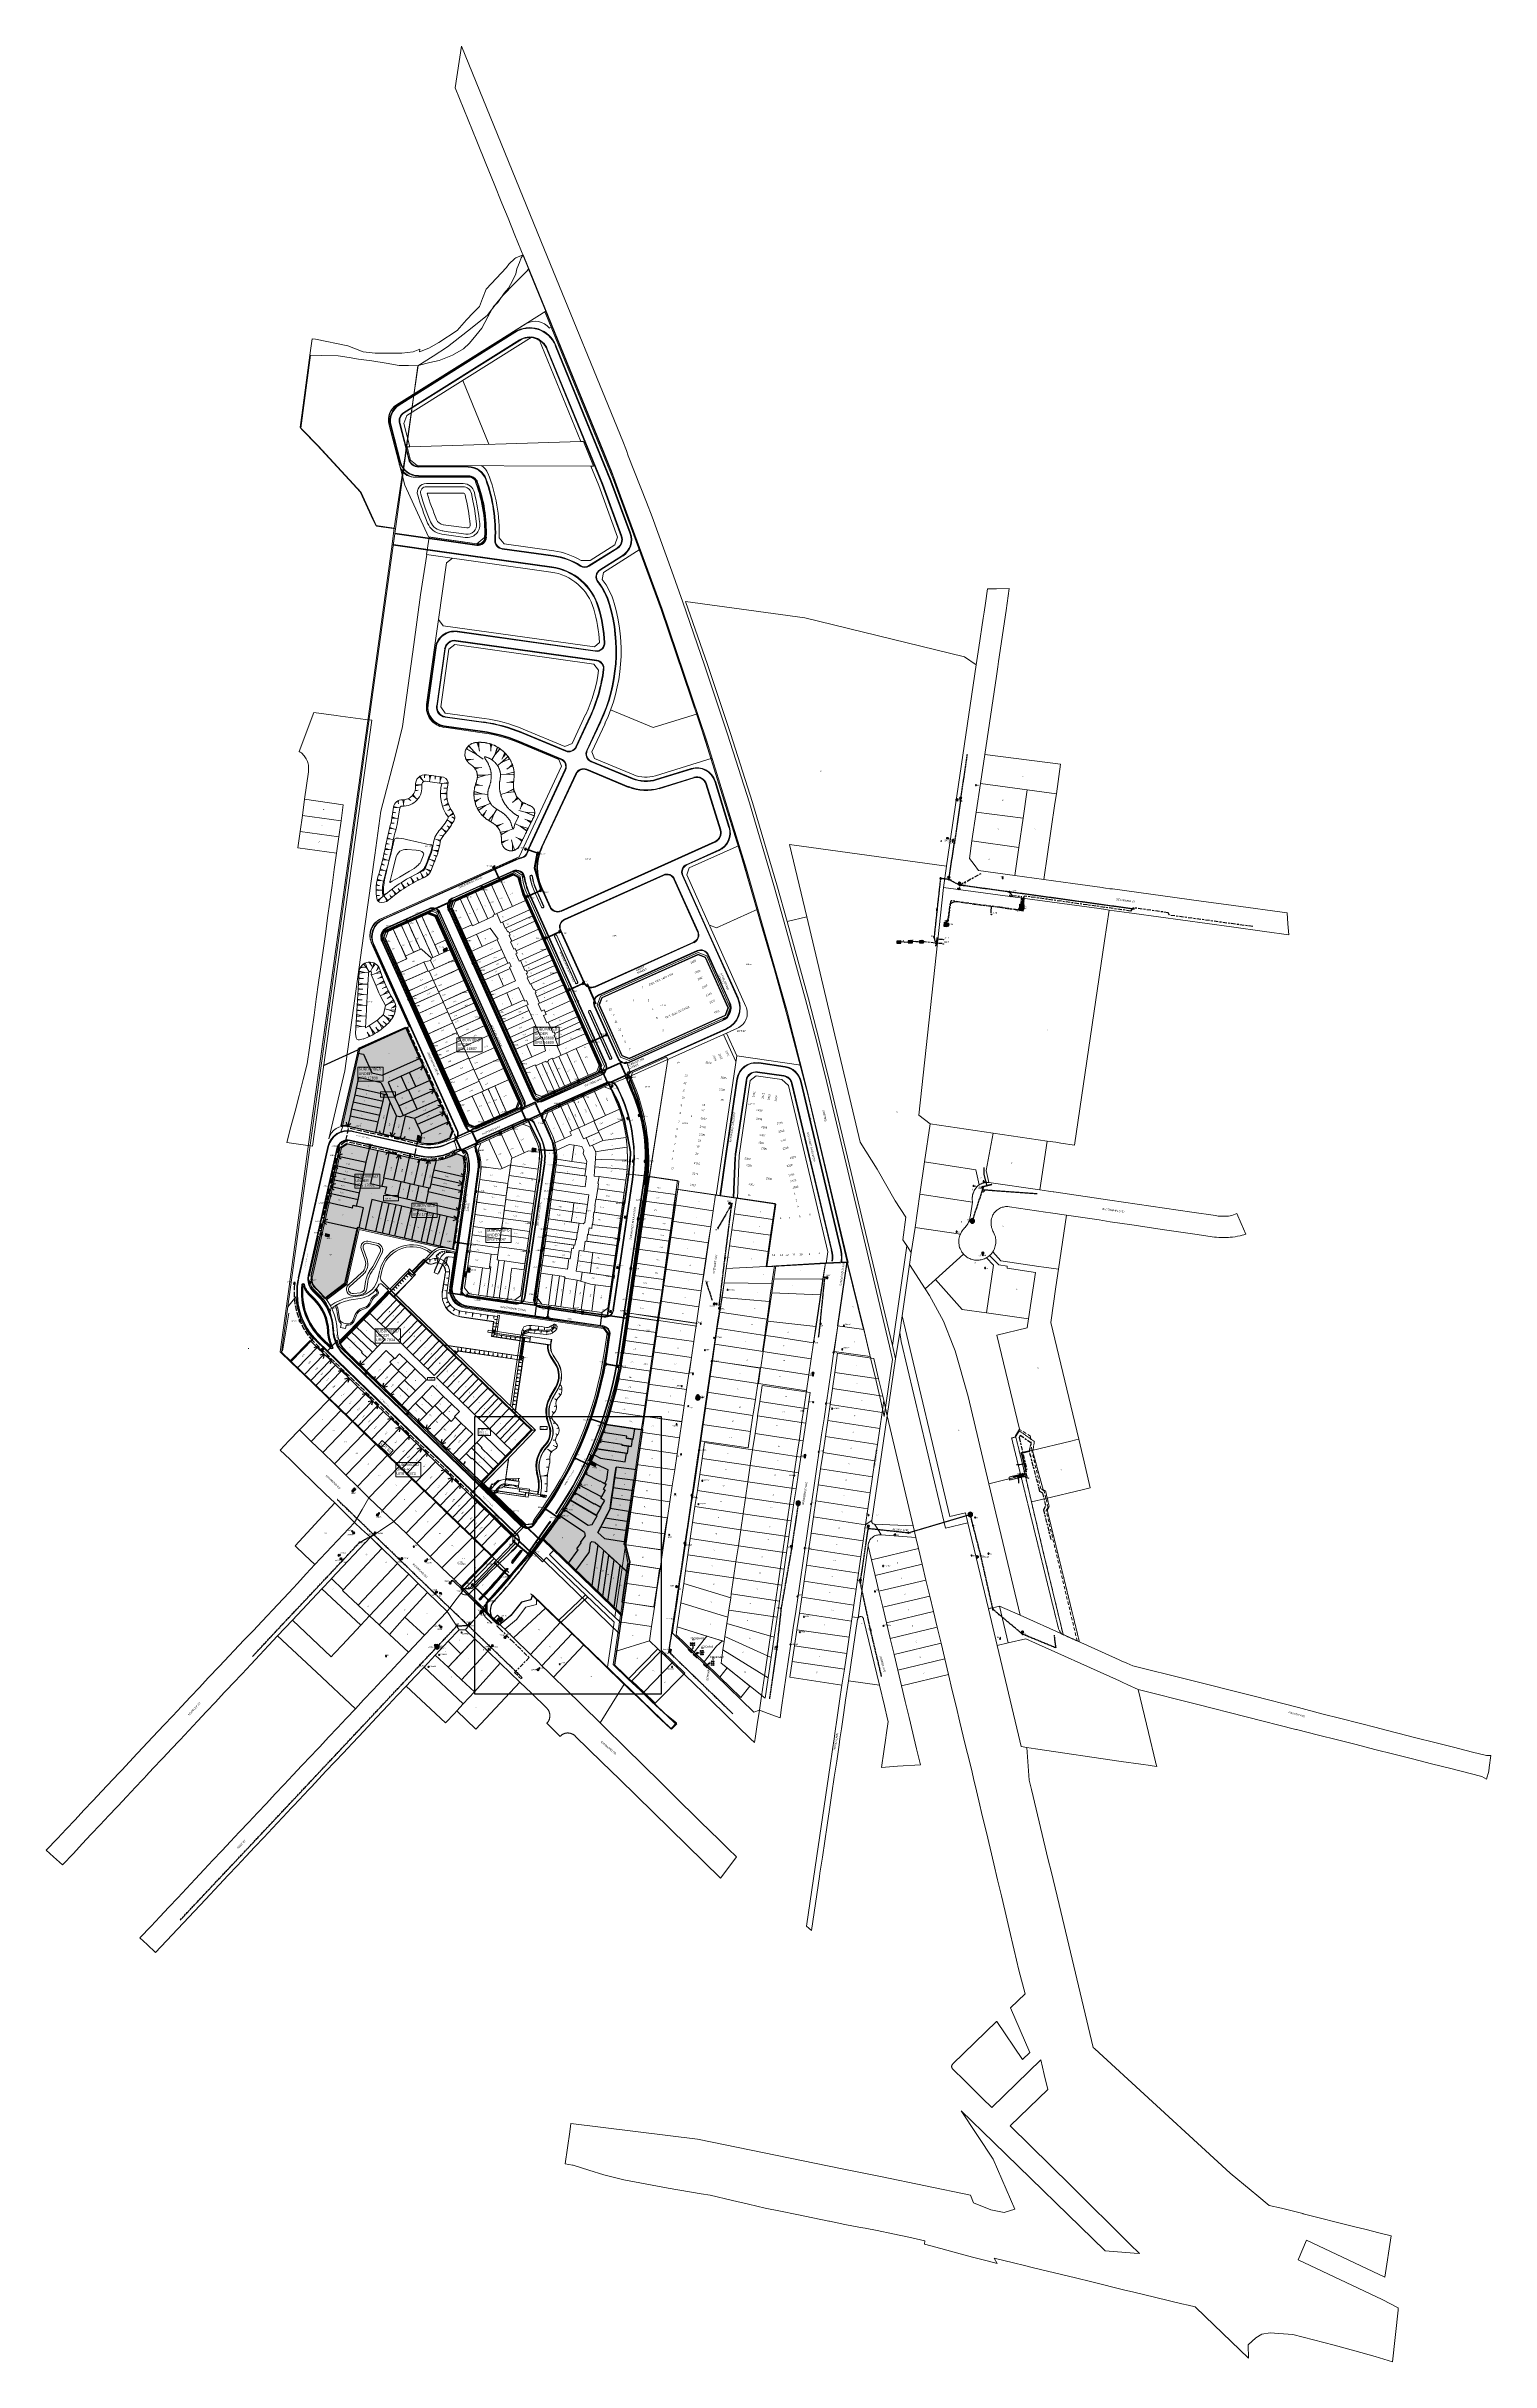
# Model space of a CAD drawing. Header units: metres. Extents: x 305195 to 309187, y 6261447 to 6263623.
# Drawn here: x 305195 to 306552, y 6261447 to 6263623 of the extents above; entities that cross this region are included whole.
import ezdxf
from ezdxf.enums import TextEntityAlignment as Align

# ---------------------------------------------------------------- set-up
doc = ezdxf.new("R2010")
doc.units = ezdxf.units.M
for name, pattern in [('Cable Exist OH', [1, 1, 0]), ('Cable Exist UG', [8.2, 4, -1.2, 1.8, -1.2]), ('Dash', [5, 3, -2]), ('HIDDEN', [0.375, 0.25, -0.125]), ('HIDDEN2', [0.1875, 0.125, -0.0625]), ('IE Trench LV', [6.5, 5, -1.5])]:
    doc.linetypes.add(name, pattern=pattern)
doc.layers.get('0').update_dxf_attribs({"color": 6})
for name, color, linetype, lineweight in [('A_NEW', 51, 'Continuous', 9), ('Cadastre Buildings_SP_EXT', 9, 'Continuous', 5), ('Cadastre Developer_SP_EXT', 9, 'Continuous', 5), ('Cadastre Easements_SP_EXT', 9, 'Continuous', 5), ('Cadastre Land Parcels_SP_EXT', 9, 'Continuous', 5), ('Cadastre Other Property_SP_EXT', 9, 'HIDDEN', 5), ('Cadastre Roads_SP_EXT', 9, 'Continuous', 5)]:
    doc.layers.add(name, color=color, linetype=linetype, lineweight=lineweight)
for name, color, linetype in [('AREA41_NEW', 7, 'Continuous'), ('boundary_new', 251, 'Continuous'), ('Duct_SP_EXT', 7, 'Continuous'), ('Equip_LV_NEW', 2, 'Continuous'), ('Equip_SP_HV_EXT', 7, 'Continuous'), ('Equip_SP_LV_EXT', 7, 'Continuous'), ('Equip_SP_SL_EXT', 7, 'Continuous'), ('Mains_HV_EXT', 7, 'Continuous'), ('Mains_HV_NEW_Hardwired', 7, 'Continuous'), ('NOTE 1TO500_NEW', 7, 'Continuous'), ('Notes', 7, 'Continuous'), ('Services_SP_NEW', 2, 'Continuous'), ('st_new', 9, 'Continuous'), ('Sub_SP_EXT', 7, 'Continuous'), ('Sub_SP_NEW', 2, 'Continuous'), ('Sub_SP_TR_HV_LV_EXT', 7, 'Continuous'), ('SupportsOH_SP_TR_HV_LV_SL_EXT', 7, 'Continuous'), ('SupportsUG_SP_LV_EXT', 7, 'Continuous'), ('SupportsUG_SP_LV_SL_EXT', 7, 'Continuous'), ('SupportsUG_SP_LV_SL_NEW', 2, 'Continuous'), ('Trench_SP_EXT', 7, 'Continuous'), ('Trench_SP_NEW', 2, 'Continuous')]:
    doc.layers.add(name, color=color, linetype=linetype)
doc.styles.add('COLUMN_LABEL', font='arial.ttf')
doc.styles.add('HVSW_LABEL', font='arial.ttf')
doc.styles.add('iecARIAL', font='arial.ttf', dxfattribs={"height": 2})
doc.styles.add('POLE_LABEL', font='arial.ttf')
doc.styles.get("Standard").update_dxf_attribs({"font": 'arial.ttf'})
doc.linetypes.add('Cable E UG', pattern='A,6,-0.5,["E",Standard,S=1.7,R=0,X=0.5,Y=-1],-2.9', length=9.4)
doc.linetypes.add('IE Trench HV', pattern='A,7,-0.2,["/",Standard,S=3,R=0,X=0.6,Y=-1.4],-2.5', length=9.7)

# ---------------------------------------------------------------- blocks, each defined once
blk = doc.blocks.new('SUB_PADMOUNT_EXT')
for points in [[(0, 0), (-3.84, 1.92), (-3.84, -1.92)], [(0, 0), (3.84, 1.92), (3.84, -1.92)]]:
    blk.add_hatch(color=256).paths.add_polyline_path(points)
for p, q in [((3.84, 1.92), (-3.84, -1.92)), ((-3.84, 1.92), (3.84, -1.92))]:
    blk.add_line(p, q)
blk.add_lwpolyline([(-3.84, -1.92), (3.84, -1.92), (3.84, 1.92), (-3.84, 1.92)], close=True)
for tag, height, flags, p in [('STREET_CODE', 0.2, 9, (1.5, 0)), ('ASSET_NUM', 2.5, 8, (2, 2)), ('CONSTRUCTED_VOLTAGE', 0.2, 9, (1.5, -0.2)), ('OPERATING_VOLTAGE', 0.2, 9, (1.5, -0.6)), ('ORIENTATION', 0.2, 9, (1.5, -0.8)), ('OWNED_BY', 0.2, 9, (1.5, -1)), ('OPERATED_BY', 0.2, 9, (1.5, -1.2)), ('SECONDARY_VOLTAGE', 0.2, 9, (1.5, -1.6)), ('STATE', 0.2, 9, (1.5, -1.8)), ('SUBSTATION_TYPE', 0.2, 9, (1.5, -2.2)), ('STREETNAME', 0.2, 9, (1.5, -3)), ('SUBURB', 0.2, 9, (1.5, -3.2)), ('Z', 0.2, 1, (1.5, -3.6)), ('NO_PHASES', 0.2, 9, (1.5, -0.4)), ('MAINTAINED_BY', 0.2, 9, (1.5, -1.4)), ('PARENT', 0.2, 9, (1.5, -2)), ('USAGE', 0.2, 9, (1.5, -2.4)), ('LEGEND', 0.2, 9, (1.5, -2.6)), ('LOCATION', 0.2, 9, (1.5, -2.8)), ('NOTES', 0.2, 9, (1.5, -3.4))]:
    blk.add_attdef(tag, text='', height=height, dxfattribs=dict(flags=flags)).set_placement(p, align=Align.MIDDLE_LEFT)
blk = doc.blocks.new('PILLAR_EXT')
blk.add_hatch(color=256).paths.add_polyline_path([(-2.475, 0.99), (-2.475, -0.99), (2.475, -0.99), (2.475, 0.99)])
blk.add_lwpolyline([(-2.475, -0.99), (2.475, -0.99), (2.475, 0.99), (-2.475, 0.99)], close=True)
for tag, p, flags in [('OWNED_BY', (0, -0.2), 9), ('STATE', (0, -0.4), 9), ('SUPPORT_TYPE', (0, -0.6), 9), ('STREETNAME', (0, -1.8), 9), ('SUBURB', (0, -2), 1), ('USAGE', (0, -0.8), 9), ('LEGEND', (0, -1), 9), ('LOCATION', (0, -1.2), 9), ('NOTES', (0, -1.4), 9), ('PARENT', (0, -1.6), 9)]:
    blk.add_attdef(tag, p, '', height=0.2, dxfattribs=dict(flags=flags))
at = {"style": 'iecARIAL', "flags": 8}
blk.add_attdef('ASSET_NUM', (1.5, 3.5), '', height=2.5, dxfattribs=at)
blk = doc.blocks.new('COLUMN_EXT')
blk.add_hatch(color=256).paths.add_polyline_path([(-1.5, 1.5), (-1.5, -1.5), (1.5, -1.5), (1.5, 1.5)])
blk.add_lwpolyline([(-1.5, -1.5), (1.5, -1.5), (1.5, 1.5), (-1.5, 1.5)], close=True)
for tag, height, style, flags, p in [('STRUCTURE_PLANT_NUMBER', 0.2, 'POLE_LABEL', 9, (1.8, 0)), ('ASSET_NUM', 2.5, 'COLUMN_LABEL', 8, (2, 2)), ('STREET_CODE', 0.2, 'COLUMN_LABEL', 9, (1.8, -0.2))]:
    blk.add_attdef(tag, text='', height=height, dxfattribs=dict(style=style, flags=flags)).set_placement(p, align=Align.MIDDLE_LEFT)
at = {"flags": 9}
for tag, p in [('COLUMN_TYPE', (1.8, -0.4)), ('OWNED_BY', (1.8, -0.6)), ('STATE', (1.8, -0.8)), ('USAGE', (1.8, -1)), ('LEGEND', (1.8, -1.2)), ('LOCATION', (1.8, -1.4)), ('STREETNAME', (1.8, -1.6)), ('SUBURB', (1.8, -1.8)), ('NOTES', (1.8, -2))]:
    blk.add_attdef(tag, text='', height=0.2, dxfattribs=at).set_placement(p, align=Align.MIDDLE_LEFT)
at = {"flags": 1}
blk.add_attdef('Z', (1.8, -2.4), '', height=0.2, dxfattribs=at)
blk = doc.blocks.new('SUB_POLE_EXT')
blk.add_line((2.2, 0.5), (2.2, 0.5, 0))
blk.add_lwpolyline([(-4.2, 0, 1), (4.2, 0, 1)], format="xyb", close=True)
blk.add_lwpolyline([(2.1, 0.5), (0, 4.2), (-3.7, -2.1), (3.7, -2.1)], close=True)
for tag, height, flags, p in [('STREET_CODE', 0.2, 9, (1.5, 0)), ('ASSET_NUM', 2.5, 8, (2, 2)), ('CONSTRUCTED_VOLTAGE', 0.2, 9, (1.5, -0.2)), ('NO_PHASES', 0.2, 9, (1.5, -0.4)), ('OPERATING_VOLTAGE', 0.2, 9, (1.5, -0.6)), ('OPERATED_BY', 0.2, 9, (1.5, -0.8)), ('MAINTAINED_BY', 0.2, 9, (1.5, -1)), ('ORIENTATION', 0.2, 9, (1.5, -1.2)), ('OWNED_BY', 0.2, 9, (1.5, -1.4)), ('SECONDARY_VOLTAGE', 0.2, 9, (1.5, -1.6)), ('STATE', 0.2, 9, (1.5, -1.8)), ('SUBSTATION_TYPE', 0.2, 9, (1.5, -2)), ('USAGE', 0.2, 9, (1.5, -2.2)), ('LEGEND', 0.2, 9, (1.5, -2.4)), ('LOCATION', 0.2, 9, (1.5, -2.6)), ('STREETNAME', 0.2, 9, (1.5, -2.8)), ('SUBURB', 0.2, 9, (1.5, -3)), ('NOTES', 0.2, 9, (1.5, -3.2)), ('Z', 0.2, 1, (1.5, -3.4))]:
    blk.add_attdef(tag, text='', height=height, dxfattribs=dict(flags=flags)).set_placement(p, align=Align.MIDDLE_LEFT)
blk = doc.blocks.new('DUCT_EXT')
blk.add_circle((0, 0.8), 0.8)
at = {"flags": 1}
blk.add_attdef('Z', (0, 0), '', height=0.2, dxfattribs=at)
at = {"flags": 9}
for tag, p in [('DUCT_CODE', (0, 0)), ('XSECT_TYPE', (0, -0.2)), ('FB_REFERENCE', (0, -0.4)), ('STATE', (0, -0.6)), ('NOTES', (0, -0.8))]:
    blk.add_attdef(tag, text='', height=0.2, dxfattribs=at).set_placement(p, align=Align.MIDDLE_LEFT)
blk = doc.blocks.new('LV_OH_LINKS_OPEN_EXT')
for p, q in [((-0.2, 5), (-0.2, 5.5)), ((-0.2, 3), (-0.2, 2.5)), ((0.2, 5), (0.2, 5.5)), ((0.2, 3), (0.2, 2.5))]:
    blk.add_line(p, q)
blk.add_lwpolyline([(0, 3, 1), (0, 5, 1)], format="xyb", close=True)
at = {"flags": 1}
blk.add_attdef('Z', (0, 0), '', height=0.2, dxfattribs=at)
at = {"flags": 9}
for tag, p in [('ACTUAL_STATUS', (0, 0)), ('CONSTRUCTED_VOLTAGE', (0, -0.2)), ('NO_PHASES', (0, -0.4)), ('OPERATING_VOLTAGE', (0, -0.6)), ('ORIENTATION', (0, -0.8)), ('OWNED_BY', (0, -1)), ('STATE', (0, -1.2)), ('SWITCH_TYPE', (0, -1.4)), ('USAGE', (0, -1.6)), ('LEGEND', (0, -1.8)), ('NOTES', (0, -2))]:
    blk.add_attdef(tag, text='', height=0.2, dxfattribs=at).set_placement(p, align=Align.MIDDLE_LEFT)
blk = doc.blocks.new('SL_LANTERN_EXT')
at = {"lineweight": 40}
for p, q in [((-2.3, 4.2), (2.2, 4.2)), ((-1.5, 5.7), (-1.1, 5.3)), ((-1.5, 2.8), (-1.1, 3.2)), ((0, 2), (0, 6.5)), ((0, 0), (0, 2.7)), ((1.5, 5.7), (1.1, 5.3)), ((1.5, 2.8), (1.1, 3.2))]:
    blk.add_line(p, q, dxfattribs=at)
blk.add_circle((0, 4.2), 1.5, dxfattribs=at)
at = {"style": 'iecARIAL', "flags": 8}
blk.add_attdef('ASSET_NUM', (1.5, 1.5), '', height=2.5, dxfattribs=at)
for tag, p, height, flags in [('CONSTRUCTED_VOLTAGE', (1, -0.7), 0.2, 9), ('CONTROL_TYPE', (1, -0.9), 0.2, 9), ('LANTERN_PURPOSE', (1, -1.1), 0.2, 9), ('LANTERN_TYPE', (1, -1.3), 0.2, 9), ('NO_PHASES', (1, -1.5), 0.2, 9), ('OPERATING_VOLTAGE', (1, -1.7), 0.2, 9), ('ORIENTATION', (1, -1.9), 0.2, 9), ('OWNED_BY', (1, -2.1), 0.2, 9), ('STATE', (1, -2.3), 0.2, 9), ('USAGE', (1, -2.5), 0.2, 9), ('CEXIST', (1, -2.7), 0.2, 9), ('CNEW', (1, -2.9), 0.2, 9), ('CNUMBER', (1, -3.1), 0.2, 9), ('CREMOVE', (1, -3.3), 0.2, 9), ('CREPLACE', (1, -3.5), 0.2, 9), ('LKINGHEIGHT', (1, -3.7), 0.2, 9), ('LBRACKET', (1, -3.9), 0.2, 9), ('LBRACKETVOCAB', (1, -4.1), 0.2, 9), ('LCATEGORY', (1, -4.3), 0.2, 9), ('LCHARGE1', (1, -4.5), 0.2, 9), ('LCHARGE1PERCENT', (1, -4.7), 0.2, 9), ('LCHARGE2', (1, -4.9), 0.2, 9), ('LCHARGE2PERCENT', (1, -5.1), 0.2, 9), ('LCHARGE3', (1, -5.3), 0.2, 9), ('LCHARGE3PERCENT', (1, -5.5), 0.2, 9), ('LEXIST', (1, -5.7), 0.2, 9), ('LLAMP', (1, -5.9), 0.2, 9), ('LLAMPVOCAB', (1, -6.1), 0.2, 9), ('LMAST', (1, -6.3), 0.2, 9), ('LMASTVOCAB', (1, -6.5), 0.2, 9), ('LNEW', (1, -6.7), 0.2, 9), ('LANTNUMBER', (1, -6.9), 0.2, 9), ('LOUTREACH', (1, -7.3), 0.2, 9), ('LOUTREACHVOCAB', (1, -7.5), 0.2, 9), ('LRATECODE', (1, -7.7), 0.2, 9), ('LREMOVE', (1, -7.9), 0.2, 9), ('LREPLACE', (1, -8.1), 0.2, 9), ('LTYPE', (1, -8.3), 0.2, 9), ('LTYPEVOCAB', (1, -8.5), 0.2, 9), ('LEGEND', (1, -8.7), 0.2, 9), ('LOCATION', (1, -8.9), 0.2, 9), ('NOTES', (1, -9.1), 0.2, 9), ('STREETNAME', (1, -9.3), 0.2, 9), ('SUBURB', (1, -9.5), 0.2, 1), ('LNUMBER', (2.2, -3.3), 2.5, 8)]:
    blk.add_attdef(tag, p, '', height=height, dxfattribs=dict(flags=flags))
blk = doc.blocks.new('SL_NIGHTWATCH_EXT')
at = {"lineweight": 40}
h = blk.add_hatch(color=256, dxfattribs=at)
h.paths.add_polyline_path([(0.4, 2, 0.098491), (-0.4, 2), (-0.2, 1, -0.098491), (0.2, 1)])
h.paths.add_polyline_path([(0.6, 0.8, -0.098491), (0.8, 0.6), (1.7, 1.1, 0.098491), (1.1, 1.7)])
h.paths.add_polyline_path([(1, 0.2, -0.098491), (1, -0.2), (2, -0.4, 0.098491), (2, 0.4)])
h.paths.add_polyline_path([(0.8, -0.6, -0.098491), (0.6, -0.8), (1.1, -1.7, 0.098491), (1.7, -1.1)])
h.paths.add_polyline_path([(-0.2, -1), (-0.4, -2, 0.098491), (0.4, -2), (0.2, -1, -0.098491)])
h.paths.add_polyline_path([(-0.8, -0.6), (-1.7, -1.1, 0.098491), (-1.1, -1.7), (-0.6, -0.8, -0.098491)])
h.paths.add_polyline_path([(-1, 0.2), (-2, 0.4, 0.098491), (-2, -0.4), (-1, -0.2, -0.098491)])
h.paths.add_polyline_path([(-1.1, 1.7, 0.098491), (-1.7, 1.1), (-0.8, 0.6, -0.098491), (-0.6, 0.8)])
for p, q in [((-1.2, 1.6), (-1.2, 1.6, 0)), ((-1.1, 1.6), (-1.1, 1.6, 0)), ((1.1, 1.6), (1.1, 1.6, 0)), ((-0.9, -0.6), (-0.9, -0.6, 0)), ((0.8, -0.6), (0.8, -0.6, 0)), ((1.1, -1.6), (1.1, -1.6, 0)), ((2, -0.4), (2, -0.4, 0))]:
    blk.add_line(p, q, dxfattribs=at)
for points in [[(-1, 0.2, 0.098491), (-1, -0.2), (-2, -0.4, -0.098491), (-2, 0.4)], [(-0.6, 0.8, 0.098491), (-0.8, 0.6), (-1.7, 1.1, -0.098491), (-1.1, 1.7)], [(-0.2, 1, -0.098491), (0.2, 1), (0.4, 2, 0.098491), (-0.4, 2)], [(0.8, 0.6), (1.7, 1.1, 0.098491), (1.1, 1.7), (0.6, 0.8, -0.098491)], [(1, -0.2), (2, -0.4, 0.098491), (2, 0.4), (1, 0.2, -0.098491)], [(-0.8, -0.6, 0.098491), (-0.6, -0.8), (-1.1, -1.7, -0.098491), (-1.7, -1.1)], [(0.2, -1), (0.4, -2, -0.098491), (-0.4, -2), (-0.2, -1, 0.098491)], [(0.6, -0.8), (1.1, -1.7, 0.098491), (1.7, -1.1), (0.8, -0.6, -0.098491)]]:
    blk.add_lwpolyline(points, format="xyb", close=True, dxfattribs=at)
blk.add_circle((0, 0), 1, dxfattribs=at)
blk = doc.blocks.new('POLE_EXT')
blk.add_hatch(color=256).paths.add_polyline_path([(-1, 0, 1), (1, 0, 1)])
blk.add_lwpolyline([(-1, 0, 1), (1, 0, 1)], format="xyb", close=True)
for tag, height, flags, p in [('pNumber', 2.5, 8, (-17.8, 2.1)), ('OWNED_BY', 0.2, 9, (1.4, -0.4)), ('PARENT', 0.2, 9, (1.4, -0.6)), ('SPECIAL_USE', 0.2, 9, (1.4, -0.8)), ('STATE', 0.2, 9, (1.4, -1)), ('USAGE', 0.2, 9, (1.4, -1.2)), ('cLV', 0.2, 9, (1.4, -1.4)), ('hDepth', 0.2, 9, (1.4, -1.6)), ('hDia', 0.2, 9, (1.4, -1.8)), ('cHV', 0.2, 9, (1.4, -2)), ('LBRACKET', 0.2, 9, (1.4, -2.2)), ('LExisting', 0.2, 9, (1.4, -2.4)), ('LANTNUMBER', 0.2, 9, (1.4, -2.6)), ('LOther', 0.2, 9, (1.4, -2.8)), ('LRemove', 0.2, 9, (1.4, -3)), ('LEGEND', 0.2, 9, (1.4, -3.2)), ('cLinedev', 0.2, 9, (1.4, -3.4)), ('LOCATION', 0.2, 9, (1.4, -3.6)), ('pExisting', 0.2, 9, (1.4, -3.8)), ('PFNUMBER', 0.2, 9, (1.4, -4)), ('NEWPFNUMBER', 0.2, 9, (1.4, -4.2)), ('pFooting', 0.2, 9, (1.4, -4.4)), ('pNew', 0.2, 9, (1.4, -4.6)), ('pRelocate', 0.2, 9, (1.4, -5)), ('pRemove', 0.2, 9, (1.4, -5.2)), ('pReplace', 0.2, 9, (1.4, -5.4)), ('pStay', 0.2, 9, (1.4, -5.6)), ('pType', 0.2, 9, (1.4, -5.8)), ('cspan', 0.2, 9, (1.4, -6)), ('STREETNAME', 0.2, 9, (1.4, -6.2)), ('SUBURB', 0.2, 9, (1.4, -6.4)), ('NOTES', 0.2, 9, (1.4, -6.6)), ('MAINTAINED_BY', 0.2, 9, (1.4, -6.8)), ('OPERATED_BY', 0.2, 9, (1.4, -7))]:
    blk.add_attdef(tag, text='', height=height, dxfattribs=dict(flags=flags)).set_placement(p, align=Align.MIDDLE_LEFT)
at = {"style": 'POLE_LABEL'}
for tag, height, flags, p in [('STRUCTURE_PLANT_NUMBER', 0.2, 9, (1.4, 0)), ('ASSET_NUM', 2.5, 8, (2, 2)), ('STREET_CODE', 0.2, 9, (1.4, -0.2))]:
    blk.add_attdef(tag, text='', height=height, dxfattribs=dict(at, flags=flags)).set_placement(p, align=Align.MIDDLE_LEFT)
at = {"flags": 1}
blk.add_attdef('Z', (1.4, -7.3), '', height=0.2, dxfattribs=at)
blk = doc.blocks.new('HV_ABS_OPEN_EXT')
for p, q in [((-3, 6.9), (-1.8, 6.9)), ((1.8, 6.9), (3, 6.9))]:
    blk.add_line(p, q)
blk.add_circle((0, 6.9), 1.8)
for tag, height, flags, p in [('STREET_CODE', 0.2, 9, (1.5, 0)), ('ASSET_NUM', 2.5, 8, (2, 2)), ('ACTUAL_STATUS', 0.2, 9, (1.5, -0.2)), ('CONSTRUCTED_VOLTAGE', 0.2, 9, (1.5, -0.4)), ('NO_PHASES', 0.2, 9, (1.5, -0.6)), ('OPERATING_VOLTAGE', 0.2, 9, (1.5, -0.8)), ('ORIENTATION', 0.2, 9, (1.5, -1)), ('OWNED_BY', 0.2, 9, (1.5, -1.2)), ('STATE', 0.2, 9, (1.5, -1.4)), ('SWITCH_TYPE', 0.2, 9, (1.5, -1.6)), ('USAGE', 0.2, 9, (1.5, -1.8)), ('LEGEND', 0.2, 9, (1.5, -2)), ('LOCATION', 0.2, 9, (1.5, -2.2)), ('STREETNAME', 0.2, 9, (1.5, -2.4)), ('SUBURB', 0.2, 9, (1.5, -2.6)), ('NOTES', 0.2, 9, (1.5, -2.8)), ('MAINTAINED_BY', 0.2, 9, (1.5, -3)), ('OPERATED_BY', 0.2, 9, (1.5, -3.2)), ('LABEL_ALIGNMENT', 0.2, 9, (1.5, -3.4)), ('Z', 0.2, 1, (1.5, -3.6))]:
    blk.add_attdef(tag, text='', height=height, dxfattribs=dict(flags=flags)).set_placement(p, align=Align.MIDDLE_LEFT)
blk = doc.blocks.new('HV_USL_CLOSED_EXT')
blk.add_line((2.4, 5.5), (-2.4, 5.5))
blk.add_lwpolyline([(1.4, 5.5, 0.414214), (0, 6.9, 0.414214), (-1.4, 5.5)], format="xyb")
for tag, height, flags, p in [('STREET_CODE', 0.2, 9, (1.5, 0)), ('ASSET_NUM', 2.5, 8, (2, 2)), ('ACTUAL_STATUS', 0.2, 9, (1.5, -0.2)), ('CONSTRUCTED_VOLTAGE', 0.2, 9, (1.5, -0.4)), ('NO_PHASES', 0.2, 9, (1.5, -0.6)), ('OPERATING_VOLTAGE', 0.2, 9, (1.5, -0.8)), ('ORIENTATION', 0.2, 9, (1.5, -1)), ('OWNED_BY', 0.2, 9, (1.5, -1.2)), ('OPERATED_BY', 0.2, 9, (1.5, -1.4)), ('MAINTAINED_BY', 0.2, 9, (1.5, -1.6)), ('STATE', 0.2, 9, (1.5, -1.8)), ('SWITCH_TYPE', 0.2, 9, (1.5, -2)), ('USAGE', 0.2, 9, (1.5, -2.2)), ('LEGEND', 0.2, 9, (1.5, -2.4)), ('LOCATION', 0.2, 9, (1.5, -2.6)), ('STREETNAME', 0.2, 9, (1.5, -2.8)), ('SUBURB', 0.2, 9, (1.5, -3)), ('NOTES', 0.2, 9, (1.5, -3.2)), ('LABEL_ALIGNMENT', 0.2, 9, (1.5, -3.4)), ('Z', 0.2, 1, (1.5, -3.6))]:
    blk.add_attdef(tag, text='', height=height, dxfattribs=dict(flags=flags)).set_placement(p, align=Align.MIDDLE_LEFT)
blk = doc.blocks.new('HV_ABS_CLOSED_EXT')
blk.add_line((-3, 6.9), (3, 6.9))
blk.add_circle((0, 6.9), 1.8)
at = {"flags": 1}
blk.add_attdef('Z', (0, 0), '', height=0.2, dxfattribs=at)
at = {"style": 'HVSW_LABEL'}
for tag, height, flags, p in [('ASSET_NUM', 3.5, 8, (2, 2)), ('STREET_CODE', 0.2, 9, (0, -0.2))]:
    blk.add_attdef(tag, text='', height=height, dxfattribs=dict(at, flags=flags)).set_placement(p, align=Align.MIDDLE_LEFT)
at = {"flags": 9}
for tag, p in [('ACTUAL_STATUS', (0, -0.4)), ('CONSTRUCTED_VOLTAGE', (0, -0.6)), ('NO_PHASES', (0, -0.8)), ('OPERATING_VOLTAGE', (0, -1)), ('ORIENTATION', (0, -1.2)), ('OWNED_BY', (0, -1.4)), ('STATE', (0, -1.6)), ('SWITCH_TYPE', (0, -1.8)), ('USAGE', (0, -2)), ('LEGEND', (0, -2.2)), ('LOCATION', (0, -2.4)), ('STREETNAME', (0, -2.6)), ('SUBURB', (0, -2.8)), ('NOTES', (0, -3))]:
    blk.add_attdef(tag, text='', height=0.2, dxfattribs=at).set_placement(p, align=Align.MIDDLE_LEFT)
blk = doc.blocks.new('HV_DOF_CLOSED_EXT')
for p, q in [((0, 7.9), (0, 6.94)), ((0, 4.06), (0, 3.1))]:
    blk.add_line(p, q)
blk.add_lwpolyline([(-1.2, 4.06), (1.2, 4.06), (-1.2, 6.94), (1.2, 6.94)], close=True)
for tag, height, flags, p in [('STREET_CODE', 0.2, 9, (1.5, 0)), ('ASSET_NUM', 2.5, 8, (2, 2)), ('ACTUAL_STATUS', 0.2, 9, (1.5, -0.2)), ('CONSTRUCTED_VOLTAGE', 0.2, 9, (1.5, -0.4)), ('OPERATING_VOLTAGE', 0.2, 9, (1.5, -0.8)), ('ORIENTATION', 0.2, 9, (1.5, -1)), ('OWNED_BY', 0.2, 9, (1.5, -1.2)), ('OPERATED_BY', 0.2, 9, (1.5, -1.4)), ('STATE', 0.2, 9, (1.5, -1.8)), ('SWITCH_TYPE', 0.2, 9, (1.5, -2)), ('STREETNAME', 0.2, 9, (1.5, -2.8)), ('SUBURB', 0.2, 9, (1.5, -3)), ('Z', 0.2, 1, (1.5, -3.6)), ('NO_PHASES', 0.2, 9, (1.5, -0.6)), ('MAINTAINED_BY', 0.2, 9, (1.5, -1.6)), ('USAGE', 0.2, 9, (1.5, -2.2)), ('LEGEND', 0.2, 9, (1.5, -2.4)), ('LOCATION', 0.2, 9, (1.5, -2.6)), ('NOTES', 0.2, 9, (1.5, -3.2)), ('LABEL_ALIGNMENT', 0.2, 9, (1.5, -3.4))]:
    blk.add_attdef(tag, text='', height=height, dxfattribs=dict(flags=flags)).set_placement(p, align=Align.MIDDLE_LEFT)
blk = doc.blocks.new('HV_CAPACITOR_EXT')
for p, q in [((-0.6, 1.5), (0.6, 1.5)), ((-0.6, 1.1), (0.7, 1.1)), ((0, 1.5), (0, 2.3)), ((0, 0), (0, 1.1))]:
    blk.add_line(p, q)
for tag, height, flags, p in [('STREET_CODE', 0.2, 9, (1.5, 0)), ('ASSET_NUM', 2.5, 8, (2, 2)), ('CAPACITOR_TYPE', 0.2, 9, (1.5, -0.2)), ('CONSTRUCTED_VOLTAGE', 0.2, 9, (1.5, -0.4)), ('NO_PHASES', 0.2, 9, (1.5, -0.6)), ('OPERATING_VOLTAGE', 0.2, 9, (1.5, -0.8)), ('ORIENTATION', 0.2, 9, (1.5, -1)), ('MAINTAINED_BY', 0.2, 9, (1.5, -1.2)), ('OPERATED_BY', 0.2, 9, (1.5, -1.4)), ('OWNED_BY', 0.2, 9, (1.5, -1.6)), ('STATE', 0.2, 9, (1.5, -1.8)), ('USAGE', 0.2, 9, (1.5, -2)), ('LEGEND', 0.2, 9, (1.5, -2.2)), ('LOCATION', 0.2, 9, (1.5, -2.4)), ('STREETNAME', 0.2, 9, (1.5, -2.6)), ('SUBURB', 0.2, 9, (1.5, -2.8)), ('NOTES', 0.2, 9, (1.5, -3)), ('Z', 0.2, 1, (1.5, -3.2))]:
    blk.add_attdef(tag, text='', height=height, dxfattribs=dict(flags=flags)).set_placement(p, align=Align.MIDDLE_LEFT)
blk = doc.blocks.new('SWITCHING_STATION_EXT')
blk.add_hatch(color=256).paths.add_polyline_path([(-3, 3), (-3, -3), (0, 0)])
h = blk.add_hatch(color=256)
h.paths.add_polyline_path([(0, 0), (3, -3), (3, 3)])
h.paths.add_polyline_path([(3.6, -1.1), (4.6, -1.1), (4.6, -0.8), (3.6, -0.8)], flags=9)
h.paths.add_polyline_path([(3.6, -0.9), (4.8, -0.9), (4.8, -0.7), (3.6, -0.7)], flags=9)
h.paths.add_polyline_path([(3.6, -0.8), (4.6, -0.8), (4.6, -0.5), (3.6, -0.5)], flags=9)
h.paths.add_polyline_path([(3.6, -0.6), (4.8, -0.6), (4.8, -0.2), (3.6, -0.2)], flags=9)
h.paths.add_polyline_path([(3.6, -0.3), (5.7, -0.3), (5.7, -0.1), (3.6, -0.1)], flags=9)
for p, q in [((-3, 3), (3, -3)), ((-3, -3), (3, 3)), ((-2.4, 2.3), (-2.4, 2.3, 0)), ((2.3, 2.3), (2.3, 2.3, 0))]:
    blk.add_line(p, q)
blk.add_lwpolyline([(-3, 3), (3, 3), (3, -3), (-3, -3)], close=True)
for tag, height, flags, p in [('STREET_CODE', 0.2, 9, (1.5, 0)), ('ASSET_NUM', 2.5, 8, (3.5, 2)), ('CONSTRUCTED_VOLTAGE', 0.2, 9, (1.5, -0.2)), ('NO_PHASES', 0.2, 9, (1.5, -0.4)), ('OPERATING_VOLTAGE', 0.2, 9, (1.5, -0.6)), ('OPERATED_BY', 0.2, 9, (1.5, -0.8)), ('MAINTAINED_BY', 0.2, 9, (1.5, -1)), ('ORIENTATION', 0.2, 9, (1.5, -1.2)), ('OWNED_BY', 0.2, 9, (1.5, -1.4)), ('STATE', 0.2, 9, (1.5, -1.6)), ('PARENT', 0.2, 9, (1.5, -1.8)), ('USAGE', 0.2, 9, (1.5, -2)), ('LEGEND', 0.2, 9, (1.5, -2.2)), ('LOCATION', 0.2, 9, (1.5, -2.4)), ('SITE_TYPE', 0.2, 9, (1.5, -2.6)), ('STREETNAME', 0.2, 9, (1.5, -2.8)), ('SUBURB', 0.2, 9, (1.5, -3)), ('NOTES', 0.2, 9, (1.5, -3.2)), ('Z', 0.2, 1, (1.5, -3.4))]:
    blk.add_attdef(tag, text='', height=height, dxfattribs=dict(flags=flags)).set_placement(p, align=Align.MIDDLE_LEFT)
blk = doc.blocks.new('CABLE_LARGE_EXT')
h = blk.add_hatch(color=256)
edge = h.paths.add_edge_path()
edge.add_arc((0, 0.5), 0.55, 0, 360)
blk.add_circle((0, 0.5), 0.55)
at = {"flags": 1}
blk.add_attdef('Z', (0, 0), '', height=0.2, dxfattribs=at)
at = {"flags": 9}
for tag, p in [('COND_CODE', (0, 0)), ('FB_REFERENCE', (0, -0.2)), ('STATE', (0, -0.4)), ('XSECT_SIZE', (0, -0.6)), ('NOTES', (0, -0.8))]:
    blk.add_attdef(tag, text='', height=0.2, dxfattribs=at).set_placement(p, align=Align.MIDDLE_LEFT)
blk = doc.blocks.new('AREA41_NEW')
at = {"layer": 'A_NEW'}
h = blk.add_hatch(dxfattribs=at)
h.set_pattern_fill('FP_125', color=256, style=0, pattern_type=2)
h.set_pattern_definition([(270, (118058.6, 68093.75), (300, 2e-14), [])])
h.paths.add_polyline_path([(73837, 67722), (73837, 68465), (73807, 68465), (73807, 67722)], flags=0)
h = blk.add_hatch(dxfattribs=at)
h.set_pattern_fill('FP_125', color=256, style=0, pattern_type=2)
h.set_pattern_definition([(270, (123193.6, 68093.75), (300, 2e-14), [])])
h.paths.add_polyline_path([(78972, 67722), (78972, 68465), (78942, 68465), (78942, 67722)], flags=0)
h = blk.add_hatch(dxfattribs=at)
h.set_pattern_fill('FP_101', color=256, angle=180, style=0, pattern_type=2)
h.set_pattern_definition([(270, (54970, 68105), (300, -6e-14), [])])
h.paths.add_polyline_path([(99192, 68505), (99192, 67705), (99222, 67705), (99222, 68505)], flags=0)
h = blk.add_hatch(dxfattribs=at)
h.set_pattern_fill('FP_101', color=256, angle=90, style=0, pattern_type=2)
h.set_pattern_definition([(180, (103212.98, 113256.8), (-4e-14, -300), [])])
h.paths.add_polyline_path([(103613, 69035), (102813, 69035), (102813, 69005), (103613, 69005)], flags=0)
h = blk.add_hatch(dxfattribs=at)
h.set_pattern_fill('FP_101', color=256, style=0, pattern_type=2)
h.set_pattern_definition([(90, (148724.78, 68025), (-300, 2e-14), [])])
h.paths.add_polyline_path([(104503, 67625), (104503, 68425), (104473, 68425), (104473, 67625)], flags=0)
h = blk.add_hatch(dxfattribs=at)
h.set_pattern_fill('FP_114', color=256, style=0, pattern_type=2)
h.set_pattern_definition([(90, (195003.6, 67442.56), (-300, 2e-14), [])])
h.paths.add_polyline_path([(150752, 66740), (150782, 66740), (150782, 68145), (150752, 68145)], flags=0)
h = blk.add_hatch(dxfattribs=at)
h.set_pattern_fill('FP_110', color=256, style=0, pattern_type=2)
h.set_pattern_definition([(270, (207081.1, 68155), (300, 2e-14), [])])
h.paths.add_polyline_path([(162859, 67765), (162859, 68545), (162829, 68545), (162829, 67765)], flags=0)
h = blk.add_hatch(dxfattribs=at)
h.set_pattern_fill('FP_101', color=256, angle=180, style=0, pattern_type=2)
h.set_pattern_definition([(270, (123932.5, 67945), (300, -6e-14), [])])
h.paths.add_polyline_path([(168154, 68345), (168154, 67545), (168184, 67545), (168184, 68345)], flags=0)
h = blk.add_hatch(dxfattribs=at)
h.set_pattern_fill('FP_103', color=256, style=0, pattern_type=2)
h.set_pattern_definition([(270, (250786.1, 68282.5), (300, 2e-14), [])])
h.paths.add_polyline_path([(206534, 67880), (206564, 67880), (206564, 68685), (206534, 68685), (206534, 68274)], flags=0)
h = blk.add_hatch(dxfattribs=at)
h.set_pattern_fill('FP_101', color=256, style=0, pattern_type=2)
h.set_pattern_definition([(90, (256161.1, 68010), (-300, 2e-14), [])])
h.paths.add_polyline_path([(211939, 67610), (211939, 68410), (211909, 68410), (211909, 67610)], flags=0)
h = blk.add_hatch(dxfattribs=at)
h.set_pattern_fill('FP_8', color=256, style=0, pattern_type=2)
h.set_pattern_definition([(270, (95618.6, 55185), (300, 2e-14), [])])
h.paths.add_polyline_path([(51367, 54585), (51397, 54585), (51397, 55785), (51367, 55785), (51367, 54893)], flags=0)
h = blk.add_hatch(dxfattribs=at)
h.set_pattern_fill('FP_122', color=256, style=0, pattern_type=2)
h.set_pattern_definition([(270, (135206.1, 62332.5), (300, 2e-14), [])])
h.paths.add_polyline_path([(90984, 61817), (90984, 62847), (90954, 62847), (90954, 61817)], flags=0)
h = blk.add_hatch(dxfattribs=at)
h.set_pattern_fill('FP_113', color=256, style=0, pattern_type=2)
h.set_pattern_definition([(270, (195061.1, 63600), (300, 2e-14), [])])
h.paths.add_polyline_path([(150839, 63100), (150839, 64100), (150809, 64100), (150809, 63100)], flags=0)
h = blk.add_hatch(dxfattribs=at)
h.set_pattern_fill('FP_8', color=256, style=0, pattern_type=2)
h.set_pattern_definition([(270, (275665.16, 54685), (300, 2e-14), [])])
h.paths.add_polyline_path([(231413, 54085), (231443, 54085), (231443, 55285), (231413, 55285), (231413, 54393)], flags=0)
h = blk.add_hatch(dxfattribs=at)
h.set_pattern_fill('FP_8', color=256, style=0, pattern_type=2)
h.set_pattern_definition([(270, (279425.16, 44685), (300, 2e-14), [])])
h.paths.add_polyline_path([(235173, 44085), (235203, 44085), (235203, 45285), (235173, 45285), (235173, 44393)], flags=0)
h = blk.add_hatch(dxfattribs=at)
h.set_pattern_fill('FP_128', color=256, style=0, pattern_type=2)
h.set_pattern_definition([(270, (86453.6, 27405), (300, 2e-14), [])])
h.paths.add_polyline_path([(42232, 26850), (42232, 27960), (42202, 27960), (42202, 26850)], flags=0)
h = blk.add_hatch(dxfattribs=at)
h.set_pattern_fill('FP_127', color=256, style=0, pattern_type=2)
h.set_pattern_definition([(270, (86483.6, 24227.5), (300, 2e-14), [])])
h.paths.add_polyline_path([(42232, 23705), (42262, 23705), (42262, 24750), (42232, 24750), (42232, 24037)], flags=0)
h = blk.add_hatch(dxfattribs=at)
h.set_pattern_fill('FP_10', color=256, style=0, pattern_type=2)
h.set_pattern_definition([(270, (94368.6, 29055), (300, 2e-14), [])])
h.paths.add_polyline_path([(50147, 29536), (50147, 29632), (50117, 29632), (50117, 29536)], flags=0)
h = blk.add_hatch(dxfattribs=at)
h.set_pattern_fill('FP_80', color=256, style=0, pattern_type=2)
h.set_pattern_definition([(348, (249740.35, 28064.07), (62.3735, 293.4443), [])])
h.paths.add_polyline_path([(205778, 27990), (205808, 28015), (205205, 28143), (205199, 28114), (205302, 28092)], flags=0)
h = blk.add_hatch(dxfattribs=at)
h.set_pattern_fill('FP_81', color=256, style=0, pattern_type=2)
h.set_pattern_definition([(270, (250030.16, 27716.7), (300, 2e-14), [])])
h.paths.add_polyline_path([(205778, 27419), (205808, 27419), (205808, 28015), (205778, 27990)], flags=0)
h = blk.add_hatch(dxfattribs=at)
h.set_pattern_fill('FP_15', color=256, style=0, pattern_type=2)
h.set_pattern_definition([(270, (281525.16, 26245), (300, 2e-14), [])])
h.paths.add_polyline_path([(237303, 25635), (237303, 26855), (237273, 26855), (237273, 25635)], flags=0)
h = blk.add_hatch(dxfattribs=at)
h.set_pattern_fill('FP_43', color=256, style=0, pattern_type=2)
h.set_pattern_definition([(270, (281525.16, 25035), (300, 2e-14), [])])
h.paths.add_polyline_path([(237273, 24455), (237303, 24455), (237303, 25635), (237273, 25635)], flags=0)
h = blk.add_hatch(dxfattribs=at)
h.set_pattern_fill('FP_127', color=256, style=0, pattern_type=2)
h.set_pattern_definition([(270, (86453.6, 18287.4), (300, 2e-14), [])])
h.paths.add_polyline_path([(42202, 17765), (42232, 17765), (42232, 18810), (42202, 18810), (42202, 18097)], flags=0)
h = blk.add_hatch(dxfattribs=at)
h.set_pattern_fill('FP_127', color=256, style=0, pattern_type=2)
h.set_pattern_definition([(270, (86453.6, 11117.5), (300, 2e-14), [])])
h.paths.add_polyline_path([(42202, 10595), (42232, 10595), (42232, 11640), (42202, 11640), (42202, 10927)], flags=0)
h = blk.add_hatch(dxfattribs=at)
h.set_pattern_fill('FP_8', color=256, angle=90, style=0, pattern_type=2)
h.set_pattern_definition([(360, (92693.75, 54646.36), (5e-13, 300), [])])
h.paths.add_polyline_path([(93294, 10395), (93294, 10425), (92094, 10425), (92094, 10395), (92985, 10395)], flags=0)
h = blk.add_hatch(dxfattribs=at)
h.set_pattern_fill('FP_82', color=256, angle=90, style=0, pattern_type=2)
h.set_pattern_definition([(180, (133138.62, 46431.8), (9e-13, -300), [])])
h.paths.add_polyline_path([(133439, 2210), (132839, 2210), (132839, 2180), (133439, 2180)], flags=0)
h = blk.add_hatch(dxfattribs=at)
h.set_pattern_fill('FP_126', color=256, style=0, pattern_type=2)
h.set_pattern_definition([(90, (178595.42, 6695), (-300, 2e-14), [])])
h.paths.add_polyline_path([(134374, 6395), (134374, 6995), (134344, 6995), (134344, 6395)], flags=0)
h = blk.add_hatch(dxfattribs=at)
h.set_pattern_fill('FP_82', color=256, style=0, pattern_type=2)
h.set_pattern_definition([(90, (178595.42, 3495), (-300, 2e-14), [])])
h.paths.add_polyline_path([(134374, 3195), (134374, 3795), (134344, 3795), (134344, 3195)], flags=0)
h = blk.add_hatch(dxfattribs=at)
h.set_pattern_fill('FP_82', color=256, style=0, pattern_type=2)
h.set_pattern_definition([(90, (185800.42, 5095), (-300, 2e-14), [])])
h.paths.add_polyline_path([(141579, 4795), (141579, 5395), (141549, 5395), (141549, 4795)], flags=0)
h = blk.add_hatch(dxfattribs=at)
h.set_pattern_fill('FP_82', color=256, angle=-90, style=0, pattern_type=2)
h.set_pattern_definition([(360, (142863.62, -42041.8), (7e-14, 300), [])])
h.paths.add_polyline_path([(142564, 2180), (143164, 2180), (143164, 2210), (142564, 2210)], flags=0)
h = blk.add_hatch(dxfattribs=at)
h.set_pattern_fill('FP_82', color=256, style=0, pattern_type=2)
h.set_pattern_definition([(90, (258320.16, 5095), (-300, 2e-14), [])])
h.paths.add_polyline_path([(214098, 4795), (214098, 5395), (214068, 5395), (214068, 4795)], flags=0)
at = {"layer": 'AREA41_NEW', "color": 251, "linetype": 'Continuous', "lineweight": 0}
for p, q in [((250570, -271947), (245570, -276947)), ((245570, -319947), (245570, -276947)), ((245570, -319947), (245570, -276947)), ((441836, -271947), (250570, -271947)), ((441836, -271947), (250570, -271947)), ((272570, -286882), (272570, -271947)), ((272570, -324947), (272570, -271947)), ((272570, -324947), (272570, -271947)), ((272571, -293452), (272571, -271947)), ((282570, -271947), (282570, -298447)), ((282570, -271947), (282570, -298447)), ((282571, -271947), (282571, -281647)), ((282571, -281677), (282571, -298447)), ((295070, -271947), (295070, -298447)), ((295070, -271947), (295070, -298447)), ((295071, -283207), (295071, -271947)), ((306570, -271947), (306570, -298447)), ((306570, -271947), (306570, -298447)), ((306571, -279317), (306571, -271947)), ((306571, -298447), (306571, -279347)), ((316570, -271947), (316570, -298447)), ((316570, -271947), (316570, -298447)), ((316571, -280507), (316571, -271947)), ((316571, -298447), (316571, -280537)), ((324643, -271947), (324643, -298447)), ((324643, -271947), (324643, -298447)), ((324644, -277447), (324644, -271947)), ((332716, -271947), (332716, -298447)), ((332716, -271947), (332716, -298447)), ((332717, -280477), (332717, -271947)), ((332717, -298447), (332717, -280508)), ((342716, -271947), (342716, -298447)), ((342716, -271947), (342716, -298447)), ((342717, -279317), (342717, -271947)), ((342717, -298447), (342717, -279347)), ((354216, -271947), (354216, -298447)), ((354216, -271947), (354216, -298447)), ((354217, -271948), (354217, -280937)), ((354217, -280967), (354217, -298448)), ((364031, -271947), (364031, -277675)), ((364031, -271947), (364031, -298447)), ((364031, -277677), (364031, -298447)), ((364032, -271948), (364032, -277447)), ((364032, -277677), (364032, -278287)), ((373846, -271947), (373846, -298447)), ((373846, -271947), (373846, -298447)), ((373847, -271948), (373847, -280097)), ((373847, -280127), (373847, -298448)), ((380661, -271947), (380661, -298447)), ((380661, -271947), (380661, -298447)), ((380662, -271948), (380662, -277447)), ((387161, -271947), (387161, -298447)), ((387161, -271947), (387161, -298447)), ((387162, -271948), (387162, -275417)), ((387162, -275887), (387162, -277447)), ((396976, -297317), (396976, -271947)), ((396976, -297317), (396976, -271947)), ((396977, -275242), (396977, -274642)), ((396977, -278442), (396977, -277842)), ((396977, -279606), (396977, -279586)), ((396977, -291259), (396977, -279636)), ((406091, -271947), (406091, -297947)), ((406091, -271947), (406091, -297947)), ((406092, -272012), (406092, -271948)), ((406092, -275447), (406092, -272042)), ((415406, -283867), (415406, -271947)), ((415406, -283687), (415406, -271947)), ((415407, -277097), (415407, -271948)), ((441836, -271947), (446836, -276947)), ((446836, -276947), (446836, -319947)), ((446836, -276947), (446836, -319947)), ((245570, -286882), (272570, -286882)), ((245570, -286882), (272570, -286882)), ((245570, -296697), (272570, -296697)), ((245570, -296697), (272570, -296697)), ((245570, -303197), (272570, -303197)), ((245570, -303197), (272570, -303197)), ((254560, -286882), (245571, -286882)), ((251070, -296697), (245571, -296697)), ((251070, -303197), (245571, -303197)), ((272571, -286882), (254590, -286882)), ((272571, -296697), (267890, -296697)), ((268540, -303197), (267890, -303197)), ((272465, -303197), (268615, -303197)), ((272571, -303197), (272540, -303197)), ((396201, -298447), (272570, -298447)), ((272571, -298377), (272571, -293527)), ((272571, -310012), (272571, -298452)), ((396202, -298447), (272645, -298447)), ((284070, -298447), (284070, -324947)), ((284070, -298447), (284070, -324947)), ((284071, -324947), (284071, -298447)), ((294070, -324947), (294070, -298447)), ((294070, -324947), (294070, -298447)), ((294071, -310972), (294071, -298447)), ((295071, -298447), (295071, -283237)), ((305570, -324947), (305570, -298447)), ((305570, -324947), (305570, -298447)), ((305571, -324947), (305571, -298447)), ((318070, -324947), (318070, -298447)), ((318070, -324947), (318070, -298447)), ((318071, -324947), (318071, -298447)), ((324644, -298447), (324644, -290817)), ((328070, -298447), (328070, -324947)), ((328070, -298447), (328070, -324947)), ((328071, -298447), (328071, -314907)), ((336413, -304822), (336413, -298447)), ((336413, -324947), (336413, -298447)), ((336414, -304767), (336414, -298447)), ((344756, -298447), (344756, -324947)), ((344756, -298447), (344756, -324947)), ((344757, -315697), (344757, -298447)), ((351571, -319272), (351571, -298447)), ((351571, -324947), (351571, -298447)), ((351572, -298448), (351572, -302157)), ((357071, -324947), (357071, -298447)), ((357071, -324947), (357071, -298447)), ((357072, -298448), (357072, -304577)), ((364032, -290267), (364032, -298448)), ((364886, -298447), (364886, -324947)), ((364886, -298447), (364886, -324947)), ((364887, -298448), (364887, -316217)), ((374886, -298447), (374886, -324947)), ((374886, -298447), (374886, -324947)), ((374887, -310976), (374887, -298448)), ((380662, -292327), (380662, -298448)), ((386386, -298447), (386386, -324947)), ((386386, -298447), (386386, -324947)), ((386387, -298448), (386387, -316352)), ((387162, -291937), (387162, -298448)), ((396201, -297317), (396201, -318606)), ((396201, -297317), (396976, -297317)), ((396201, -297317), (396201, -324947)), ((396201, -297317), (406091, -297317)), ((396201, -303707), (404815, -303707)), ((396201, -303707), (404815, -303707)), ((396202, -304287), (396202, -297318)), ((396202, -297318), (396977, -297318)), ((396202, -303708), (404814, -303708)), ((396977, -295184), (396977, -291334)), ((396977, -297318), (396977, -295259)), ((406091, -297947), (404815, -303707)), ((406091, -297947), (404815, -303707)), ((406516, -305408), (404815, -303707)), ((404816, -303708), (406092, -297948)), ((406517, -305409), (404879, -303771)), ((406092, -291357), (406092, -290293)), ((417466, -300317), (406516, -305408)), ((417466, -300317), (406516, -305408)), ((417466, -300318), (406517, -305409)), ((428516, -283867), (415405, -283867)), ((428516, -283867), (415406, -283867)), ((427074, -283688), (415407, -283688)), ((418361, -300317), (417466, -300317)), ((418361, -300317), (418361, -283687)), ((418361, -300317), (418361, -283687)), ((418361, -292187), (446836, -292187)), ((418361, -292187), (446836, -292187)), ((418361, -299002), (446836, -299002)), ((418361, -299002), (446836, -299002)), ((426456, -292188), (418362, -292188)), ((424006, -299003), (418362, -299003)), ((418363, -283688), (418363, -289637)), ((418363, -289712), (418363, -292062)), ((418363, -292137), (418363, -296437)), ((418363, -296512), (418363, -298862)), ((418363, -298937), (418363, -300317)), ((427931, -299003), (424081, -299003)), ((438516, -299003), (428006, -299003)), ((428516, -283687), (440891, -283687)), ((428516, -283687), (428516, -283867)), ((428516, -283687), (446836, -283687)), ((438561, -299003), (438546, -299003)), ((440941, -299003), (440341, -299003)), ((440893, -283687), (446836, -283687)), ((442896, -292188), (441336, -292188)), ((446838, -283688), (443196, -283688)), ((446837, -292188), (443366, -292188)), ((444141, -299003), (443541, -299003)), ((245570, -310012), (272570, -310012)), ((245570, -310012), (272570, -310012)), ((245570, -319947), (250570, -324947)), ((253759, -310012), (245571, -310012)), ((250570, -324947), (441836, -324947)), ((250570, -324947), (406516, -324947)), ((272571, -310012), (253789, -310012)), ((272571, -324947), (272571, -310012)), ((294071, -324947), (294071, -312882)), ((328071, -314937), (328071, -317617)), ((328071, -317647), (328071, -324947)), ((336413, -319418), (336413, -306268)), ((336413, -324947), (336413, -321422)), ((336414, -324947), (336414, -321477)), ((344757, -324947), (344757, -315727)), ((351571, -324947), (351571, -319632)), ((351572, -319687), (351572, -324947)), ((357072, -321467), (357072, -324948)), ((364887, -316247), (364887, -324948)), ((374887, -324948), (374887, -312886)), ((386387, -316382), (386387, -324948)), ((396201, -318607), (396201, -321125)), ((396201, -321127), (396201, -324947)), ((396202, -324948), (396202, -321127)), ((402147, -324947), (403147, -324947)), ((403267, -324947), (403726, -324947)), ((446836, -306817), (406466, -306817)), ((446836, -306817), (406466, -306817)), ((406516, -324947), (406516, -305408)), ((406516, -324947), (406516, -305408)), ((427074, -313317), (406516, -313317)), ((446836, -313317), (406516, -313317)), ((406517, -317908), (406517, -305409)), ((416866, -306818), (406517, -306818)), ((406517, -313318), (416866, -313318)), ((406517, -321612), (406517, -320952)), ((416366, -313317), (416366, -324947)), ((416366, -324947), (441836, -324947)), ((428856, -306818), (422856, -306818)), ((423521, -313318), (427074, -313318)), ((446836, -313317), (427076, -313317)), ((446646, -306818), (441246, -306818)), ((441246, -313318), (446757, -313318)), ((441836, -324947), (446836, -319947)), ((446787, -313318), (446837, -313318)), ((245563, -346052), (250563, -341052)), ((245563, -403052), (245563, -346052)), ((250563, -341052), (441829, -341052)), ((274993, -352792), (274993, -341052)), ((283063, -367043), (283063, -341052)), ((295793, -368551), (295793, -341052)), ((302608, -341052), (302608, -368552)), ((308108, -341052), (308108, -368552)), ((316038, -368552), (316038, -341052)), ((323968, -341052), (323968, -368552)), ((329468, -341052), (329468, -370272)), ((334783, -341052), (334783, -368552)), ((347513, -368552), (347513, -341052)), ((347513, -341055), (347513, -348615)), ((354513, -368552), (354513, -341052)), ((367242, -341052), (367242, -368552)), ((372557, -370272), (372557, -341052)), ((379057, -341052), (379057, -368552)), ((386872, -341052), (386872, -368552)), ((396872, -341052), (396872, -369749)), ((409602, -367043), (409602, -341052)), ((419329, -352792), (419329, -341052)), ((441829, -341052), (446829, -346052)), ((446829, -346052), (446829, -407009)), ((245563, -352792), (274993, -352792)), ((245563, -359292), (274063, -359292)), ((245563, -364607), (273063, -364607)), ((273063, -365922), (273063, -363292)), ((273063, -363292), (274063, -363292)), ((274063, -365922), (273063, -365922)), ((274063, -363292), (274063, -352792)), ((274063, -369922), (274063, -365922)), ((295793, -353167), (283063, -353167)), ((295793, -369749), (283063, -367043)), ((329467, -368552), (295793, -368552)), ((295793, -368752), (295793, -369749)), ((333468, -368552), (347513, -368552)), ((333468, -370272), (333468, -368552)), ((334783, -356237), (347513, -356237)), ((354513, -356237), (367242, -356237)), ((368557, -368552), (354513, -368552)), ((368557, -368552), (368557, -370272)), ((396872, -368552), (372557, -368552)), ((396872, -353167), (409602, -353167)), ((409602, -367044), (396872, -369749)), ((418329, -352792), (446829, -352792)), ((418329, -374597), (418329, -352792)), ((446829, -359292), (418329, -359292)), ((446829, -368607), (418329, -368607)), ((274063, -369922), (245563, -369922)), ((245563, -376422), (273063, -376422)), ((245563, -384237), (273063, -384237)), ((273063, -408052), (273063, -369922)), ((282400, -378752), (273063, -378752)), ((282400, -408052), (282400, -378752)), ((288900, -379952), (282400, -379952)), ((288900, -408052), (288900, -379952)), ((288900, -380482), (292900, -380482)), ((292900, -380482), (292900, -381682)), ((292900, -381682), (295890, -381682)), ((294395, -408052), (294395, -381682)), ((295890, -380482), (306390, -380482)), ((295890, -381682), (295890, -380482)), ((299890, -408052), (299890, -380482)), ((306390, -408052), (306390, -379162)), ((306390, -379162), (313950, -379162)), ((313950, -379162), (313950, -381692)), ((313950, -381692), (318565, -381692)), ((316255, -408052), (316255, -381692)), ((326125, -379162), (318565, -379162)), ((318565, -379162), (318565, -381692)), ((326125, -408052), (326125, -379162)), ((326125, -380482), (336625, -380482)), ((329468, -370272), (333468, -370272)), ((332625, -408052), (332625, -380552)), ((336625, -380482), (336625, -381692)), ((336625, -381692), (340124, -381692)), ((338119, -408052), (338119, -381692)), ((340124, -380482), (346114, -380482)), ((340124, -381692), (340124, -380482)), ((352614, -379762), (346114, -379762)), ((346114, -380482), (346114, -379762)), ((346114, -408052), (346114, -380482)), ((352614, -408052), (352614, -379762)), ((352614, -380482), (356614, -380482)), ((356614, -380482), (356614, -381692)), ((356614, -381692), (359604, -381692)), ((358109, -408052), (358109, -381692)), ((359604, -380482), (370104, -380482)), ((359604, -381692), (359604, -380482)), ((363604, -408052), (363604, -380482)), ((368557, -370272), (372557, -370272)), ((370104, -408052), (370104, -379162)), ((370104, -379162), (377664, -379162)), ((377664, -379162), (377664, -380482)), ((377664, -380482), (382279, -380482)), ((379972, -408052), (379972, -380482)), ((382279, -379162), (389839, -379162)), ((382279, -380482), (382279, -379162)), ((389839, -408052), (389839, -379162)), ((389839, -380482), (395829, -380482)), ((390429, -380482), (395239, -380482)), ((395829, -380482), (395829, -381682)), ((395829, -381682), (399514, -381682)), ((398019, -408052), (398019, -381682)), ((399514, -380482), (403514, -380482)), ((399514, -381682), (399514, -380482)), ((403514, -408052), (403514, -379952)), ((403514, -379952), (410014, -379952)), ((410014, -408052), (410014, -378352)), ((410014, -378352), (419329, -378352)), ((419329, -374597), (418329, -374597)), ((419329, -408052), (419329, -374597)), ((419329, -376422), (446829, -376422)), ((419329, -384922), (446829, -384922)), ((245563, -394237), (273063, -394237)), ((250563, -408052), (245563, -403052)), ((425401, -408052), (250563, -408052)), ((419329, -394737), (446829, -394737)), ((425401, -408052), (442089, -410419)), ((446829, -407009), (442089, -410419))]:
    blk.add_line(p, q, dxfattribs=at)
blk = doc.blocks.new('COLUMN_NEW')
at = {"lineweight": -3}
blk.add_lwpolyline([(-1.5, -1.5), (1.5, -1.5), (1.5, 1.5), (-1.5, 1.5)], close=True, dxfattribs=at)
at = {"style": 'POLE_LABEL', "flags": 9}
blk.add_attdef('STRUCTURE_PLANT_NUMBER', text='', height=0.2, dxfattribs=at).set_placement((1.5, 0.2), align=Align.MIDDLE_LEFT)
for tag, height, flags, p in [('STREET_CODE', 0.2, 9, (1.5, 0)), ('ASSET_NUM', 2.5, 8, (2, 2)), ('COLUMN_TYPE', 0.2, 9, (1.5, -0.2)), ('OWNED_BY', 0.2, 9, (1.5, -0.4)), ('OPERATED_BY', 0.2, 9, (1.5, -0.6)), ('MAINTAINED_BY', 0.2, 9, (1.5, -0.8)), ('STATE', 0.2, 9, (1.5, -1)), ('USAGE', 0.2, 9, (1.5, -1.2)), ('LEGEND', 0.2, 9, (1.5, -1.4)), ('PARENT', 0.2, 9, (1.5, -1.6)), ('SUBURB', 0.2, 9, (1.5, -1.8)), ('STREETNAME', 0.2, 9, (1.5, -2)), ('LOCATION', 0.2, 9, (1.5, -2.2)), ('NOTES', 0.2, 9, (1.5, -2.4)), ('LABEL_ALIGNMENT', 0.2, 9, (1.5, -2.6)), ('Z', 0.2, 1, (1.5, -2.8))]:
    blk.add_attdef(tag, text='', height=height, dxfattribs=dict(flags=flags)).set_placement(p, align=Align.MIDDLE_LEFT)
blk = doc.blocks.new('*U52')
at = {"lineweight": -3}
blk.add_lwpolyline([(-1.9, 3.4), (3, 2.4), (2.6, 0.5), (-2.3, 1.4)], close=True, dxfattribs=at)
for tag, height, flags, p in [('STREET_CODE', 0.2, 9, (1.5, 2)), ('OWNED_BY', 0.2, 9, (1.5, 1.8)), ('OPERATED_BY', 0.2, 9, (1.5, 1.6)), ('MAINTAINED_BY', 0.2, 9, (1.5, 1.4)), ('STATE', 0.2, 9, (1.5, 1.2)), ('SUPPORT_TYPE', 0.2, 9, (1.5, 1)), ('USAGE', 0.2, 9, (1.5, 0.8)), ('LEGEND', 0.2, 9, (1.5, 0.6)), ('PARENT', 0.2, 9, (1.5, 0.4)), ('SUBURB', 0.2, 9, (1.5, 0.2)), ('STREETNAME', 0.2, 9, (1.5, 0)), ('ASSET_NUM', 2.5, 8, (2, 4)), ('LOCATION', 0.2, 9, (1.5, -0.2)), ('NOTES', 0.2, 9, (1.5, -0.4)), ('Z', 0.2, 1, (1.5, -0.6))]:
    blk.add_attdef(tag, text='', height=height, dxfattribs=dict(flags=flags)).set_placement(p, align=Align.MIDDLE_LEFT)
blk = doc.blocks.new('SUB_PADMOUNT_NEW')
for p, q in [((-3.84, 1.92), (3.84, -1.92)), ((3.84, 1.92), (-3.84, -1.92))]:
    blk.add_line(p, q)
blk.add_lwpolyline([(-3.84, -1.92), (3.84, -1.92), (3.84, 1.92), (-3.84, 1.92)], close=True)
for tag, height, flags, p in [('STREET_CODE', 0.2, 9, (1.5, 0)), ('ASSET_NUM', 2.5, 8, (2, 2)), ('OPERATING_VOLTAGE', 0.2, 9, (1.5, -0.4)), ('ORIENTATION', 0.2, 9, (1.5, -0.6)), ('OWNED_BY', 0.2, 9, (1.5, -0.8)), ('OPERATED_BY', 0.2, 9, (1.5, -1)), ('CONSTRUCTED_VOLTAGE', 0.2, 9, (1.5, -1.4)), ('SECONDARY_VOLTAGE', 0.2, 9, (1.5, -1.6)), ('STATE', 0.2, 9, (1.5, -1.8)), ('SUBSTATION_TYPE', 0.2, 9, (1.5, -2.2)), ('SUBURB', 0.2, 9, (1.5, -2.8)), ('STREETNAME', 0.2, 9, (1.5, -3)), ('Z', 0.2, 1, (1.5, -3.6)), ('NO_PHASES', 0.2, 9, (1.5, -0.2)), ('MAINTAINED_BY', 0.2, 9, (1.5, -1.2)), ('PARENT', 0.2, 9, (1.5, -2)), ('USAGE', 0.2, 9, (1.5, -2.4)), ('LEGEND', 0.2, 9, (1.5, -2.6)), ('LOCATION', 0.2, 9, (1.5, -3.2)), ('NOTES', 0.2, 9, (1.5, -3.4))]:
    blk.add_attdef(tag, text='', height=height, dxfattribs=dict(flags=flags)).set_placement(p, align=Align.MIDDLE_LEFT)
blk = doc.blocks.new('ST4_NEW')
at = {"layer": 'st_new', "color": 251, "lineweight": 0}
for p, q in [((208, 992.9), (218.8, 1004)), ((218.8, 1004), (230, 1015.5)), ((230, 1015.5), (232.1, 1017.6)), ((232.1, 1017.6), (248.7, 977.3)), ((193.2, 973.9), (202.4, 985.9)), ((202.4, 985.9), (208, 992.9)), ((247.4, 980.3), (248.7, 977.3)), ((108.1, 890.2), (229.6, 966.2)), ((108.9, 890.5), (248.4, 978)), ((110.3, 890.4), (219, 958.5)), ((110.4, 890.2), (219, 958.4)), ((110.6, 889.9), (219.3, 958)), ((156, 944.6), (174.8, 959.4)), ((174.8, 959.4), (193.2, 973.9)), ((247.5, 977.4), (248.4, 978)), ((247.7, 976.9), (247.5, 977.4)), ((312, 819.6), (247.7, 976.9)), ((248.4, 978), (248.7, 977.3)), ((248.7, 977.3), (254.4, 963.3)), ((248.7, 977.3), (312.9, 820)), ((251.6, 962.1), (254.4, 963.3)), ((18.1, 868.3), (27.4, 936.7)), ((27.4, 936.7), (37.2, 936.6)), ((37.2, 936.6), (53.3, 936.3)), ((53.3, 936.3), (63.5, 934.5)), ((223.6, 951.2), (114.9, 883)), ((223.8, 950.8), (115.1, 882.6)), ((223.9, 950.7), (115.2, 882.5)), ((117.8, 880.2), (235.6, 954)), ((128.1, 926.8), (142.6, 935.7)), ((142.6, 935.7), (156, 944.6)), ((241.7, 952), (281.1, 855.6)), ((301.1, 815.4), (249.2, 942.5)), ((301.3, 815.5), (249.3, 942.6)), ((301.7, 815.6), (249.7, 942.7)), ((257.2, 945.8), (309.2, 818.5)), ((257.7, 946), (309.7, 818.7)), ((257.8, 946), (309.8, 818.8)), ((63.5, 934.5), (72.3, 933.1)), ((72.3, 933.1), (84.8, 931.4)), ((84.8, 931.4), (98.2, 929.2)), ((98.2, 929.2), (110.5, 927.2)), ((128.1, 926.8), (107.1, 773.7)), ((110.5, 927.2), (119.4, 927.2)), ((119.4, 927.2), (128.1, 926.8)), ((170.3, 913.1), (194.9, 853)), ((115.8, 814.7), (100.9, 872.1)), ((111.5, 831.9), (101.2, 871.3)), ((111.1, 836.6), (102.3, 870.4)), ((111.3, 836.6), (102.5, 870.5)), ((111.7, 836.7), (102.9, 870.6)), ((110.8, 872.6), (119.5, 838.8)), ((111.2, 872.7), (120, 838.9)), ((111.4, 872.8), (120.1, 838.9)), ((114.8, 872.7), (117.8, 880.2)), ((120.5, 850.7), (114.8, 872.7)), ((20, 866.4), (18.1, 868.3)), ((34.4, 851.6), (20, 866.4)), ((75, 807.8), (34.4, 851.6)), ((120.5, 850.7), (118, 850.6)), ((118, 850.6), (121.2, 838)), ((281.1, 855.6), (120.5, 850.7)), ((283.7, 855.7), (281.1, 855.6)), ((293.2, 832.6), (283.7, 855.7)), ((121.2, 838), (127.5, 833.2)), ((127.5, 833.2), (290.5, 832.6)), ((128.7, 832.3), (175.4, 832.2)), ((128.7, 832.1), (175.4, 832)), ((128.7, 831.7), (175.4, 831.6)), ((290.5, 832.6), (298, 814.2)), ((290.5, 832.6), (293.2, 832.6)), ((89.4, 776.1), (75, 807.8)), ((138, 766), (115.8, 814.7)), ((176.4, 822), (124, 822.2)), ((178.8, 821.8), (126.6, 822)), ((175.4, 823.5), (128.6, 823.6)), ((175.4, 823), (128.6, 823.1)), ((175.4, 822.9), (128.6, 823)), ((132.9, 799.6), (130.8, 806.1)), ((136.1, 816.2), (170.6, 816.1)), ((136.1, 813.2), (140.3, 813.2)), ((136.8, 807.2), (170.6, 807.1)), ((140.3, 813.2), (150.3, 813.1)), ((150.3, 813.1), (155.3, 813.1)), ((155.3, 813.1), (160.3, 813.1)), ((160.3, 813.1), (165.3, 813.1)), ((165.3, 813.1), (170.6, 813.1)), ((178.4, 806.9), (179.9, 799.8)), ((178.8, 821.8), (181.5, 820)), ((298, 814.2), (315.7, 765.8)), ((319.1, 766.5), (301.1, 815.4)), ((319.2, 766.5), (301.3, 815.5)), ((319.6, 766.7), (301.7, 815.6)), ((309.2, 818.5), (327.3, 769.5)), ((309.7, 818.7), (327.7, 769.6)), ((309.8, 818.8), (327.8, 769.7)), ((356.7, 697.7), (312, 819.6)), ((312.9, 820), (357.7, 698)), ((135.1, 793), (132.9, 799.6)), ((137.5, 786.5), (135.1, 793)), ((140.1, 780.1), (137.5, 786.5)), ((179.9, 799.8), (181.3, 792.7)), ((181.3, 792.7), (182.4, 785.6)), ((182.4, 785.6), (183.3, 778.4)), ((0, 0), (107.1, 773.7)), ((107.1, 773.7), (89.4, 776.1)), ((106.4, 768.8), (183.4, 758)), ((106.5, 769.4), (183.5, 758.6)), ((106.5, 769.3), (183.5, 758.4)), ((138.6, 765.8), (136.3, 749.4)), ((138, 766), (183.6, 759.6)), ((138.6, 765.8), (183.6, 759.4)), ((172.7, 765.5), (150.6, 768.6)), ((156.7, 770.8), (151, 771.6)), ((174, 774.4), (151.9, 777.5)), ((161.6, 770.1), (156.7, 770.8)), ((166.6, 769.4), (161.6, 770.1)), ((173.1, 768.5), (166.6, 769.4)), ((190.9, 765.7), (183.6, 759.6)), ((204.5, 765.1), (209.2, 759.4)), ((313.2, 758.5), (315.7, 765.8)), ((148.6, 752.3), (105, 758.4)), ((148.5, 752.1), (105, 758.2)), ((148.6, 752.7), (105.1, 758.8)), ((130.7, 711.6), (136.4, 749.4)), ((136.3, 749.4), (253.1, 733)), ((147.5, 688.3), (155, 741.7)), ((253.7, 737.3), (148.5, 752.1)), ((253.8, 737.9), (148.6, 752.7)), ((253.7, 737.5), (148.6, 752.3)), ((160.7, 746), (155, 741.7)), ((207.3, 754.6), (255.2, 747.9)), ((207.4, 755.2), (255.3, 748.5)), ((207.4, 755.1), (255.3, 748.3)), ((255.9, 752.8), (209.2, 759.4)), ((290, 743.8), (281.5, 743.8)), ((288.8, 739.1), (315.5, 755.9)), ((288.9, 738.9), (315.6, 755.8)), ((289.1, 738.5), (315.8, 755.4)), ((313.2, 758.5), (290, 743.8)), ((320.2, 748.6), (299, 735.2)), ((320.4, 748.2), (299.3, 734.8)), ((320.5, 748.1), (299.3, 734.7)), ((302.4, 732.7), (336.9, 754.5)), ((301.3, 726.1), (302.4, 732.7)), ((124.4, 664.8), (130.7, 711.6)), ((398.2, 574.7), (356.7, 697.7)), ((357.7, 698), (399.1, 575)), ((147.5, 688.3), (143.8, 662)), ((151.8, 682.6), (147.5, 688.3)), ((294, 662.6), (151.8, 682.6)), ((165.1, 676.8), (294.7, 658.5)), ((165.2, 677.4), (294.7, 659.1)), ((165.2, 677.2), (294.7, 659)), ((113.6, 587.8), (124.4, 664.8)), ((136.3, 608.5), (143.8, 662)), ((137.2, 608.4), (144.7, 661.9)), ((137.3, 608.4), (144.8, 661.9)), ((137.8, 608.3), (145.3, 661.8)), ((153.3, 660.7), (145.8, 607.2)), ((153.7, 660.6), (146.2, 607.2)), ((153.9, 660.6), (146.4, 607.1)), ((157.3, 660.6), (149.6, 606.2)), ((162.9, 664.9), (157.3, 660.6)), ((293.4, 646.5), (162.9, 664.9)), ((296, 649.7), (163.9, 668.3)), ((296, 649.6), (163.9, 668.1)), ((296.1, 650.2), (164, 668.7)), ((298.7, 666.9), (294, 662.6)), ((297.8, 640.9), (293.4, 646.5)), ((107.4, 562.1), (113.6, 587.8)), ((149.6, 606.2), (153.9, 600.5)), ((188.7, 583), (152.6, 588.1)), ((188.7, 582.9), (152.6, 587.9)), ((188.8, 583.5), (152.7, 588.5)), ((153.8, 596.6), (189.9, 591.5)), ((153.9, 600.5), (190.4, 595.4)), ((153.9, 597.1), (190, 592.1)), ((153.9, 597), (190, 591.9)), ((190.4, 595.4), (190.4, 595.4)), ((273, 571.8), (285.7, 599.1)), ((276.5, 568.9), (289.7, 597.2)), ((276.6, 568.9), (289.8, 597.2)), ((277, 568.7), (290.2, 597)), ((299.4, 592.7), (286.7, 565.4)), ((299.8, 592.5), (287.1, 565.2)), ((299.9, 592.4), (287.2, 565.2)), ((291.5, 564.1), (303.9, 590.6)), ((349.2, 586.8), (309.2, 603.4)), ((390.8, 599.7), (349.2, 586.8)), ((188.6, 582), (152.5, 587.1)), ((173, 565.6, -999), (173.1, 565.8, -999)), ((173.1, 565.8, -999), (173.2, 566, -999)), ((173.2, 566.2, -999), (173.3, 566.4, -999)), ((173.2, 566, -999), (173.2, 566.2, -999)), ((173.3, 566.5, -999), (173.4, 566.6, -999)), ((173.3, 566.4, -999), (173.3, 566.5, -999)), ((173.3, 566.5, -999), (173.3, 566.5, -999)), ((173.4, 566.8, -999), (173.5, 566.9, -999)), ((173.4, 566.6, -999), (173.4, 566.8, -999)), ((173.4, 566.6, -999), (173.4, 566.6, -999)), ((173.5, 567, -999), (173.7, 567.2, -999)), ((173.5, 566.9, -999), (173.5, 567, -999)), ((173.5, 567, -999), (173.5, 567, -999)), ((173.5, 566.9, -999), (173.5, 566.9, -999)), ((173.7, 567.2, -999), (173.8, 567.4, -999)), ((173.8, 567.4, -999), (173.9, 567.6, -999)), ((173.9, 567.6, -999), (174.1, 567.8, -999)), ((174.1, 567.8, -999), (174.6, 568.5, -999)), ((174.6, 568.5, -999), (174.8, 568.7, -999)), ((174.8, 568.7, -999), (174.9, 568.9, -999)), ((174.9, 568.9, -999), (175, 569, -999)), ((175, 569, -999), (175.2, 569.2, -999)), ((175.2, 569.2, -999), (175.2, 569.3, -999)), ((175.2, 569.3, -999), (175.3, 569.3, -999)), ((175.3, 569.4, -999), (175.4, 569.6, -999)), ((175.3, 569.3, -999), (175.3, 569.4, -999)), ((175.3, 569.4, -999), (175.3, 569.4, -999)), ((175.4, 569.6, -999), (175.5, 569.6, -999)), ((175.5, 569.6, -999), (175.5, 569.7, -999)), ((175.5, 569.7, -999), (175.6, 569.7, -999)), ((175.5, 569.6, -999), (175.5, 569.6, -999)), ((175.6, 569.7, -999), (175.8, 569.8, -999)), ((175.8, 569.8, -999), (175.9, 570, -999)), ((175.9, 570, -999), (176.1, 570.1, -999)), ((176.1, 570.1, -999), (176.3, 570.2, -999)), ((176.3, 570.2, -999), (177.1, 570.8, -999)), ((177.1, 570.8, -999), (177.3, 570.9, -999)), ((177.3, 570.9, -999), (177.4, 571, -999)), ((177.4, 571, -999), (177.6, 571.2, -999)), ((177.6, 571.2, -999), (177.8, 571.3, -999)), ((177.8, 571.3, -999), (177.9, 571.3, -999)), ((177.9, 571.3, -999), (177.9, 571.4, -999)), ((177.9, 571.4, -999), (177.9, 571.4, -999)), ((177.9, 571.4, -999), (178, 571.4, -999)), ((178, 571.4, -999), (178.2, 571.5, -999)), ((178.2, 571.5, -999), (178.2, 571.6, -999)), ((178.2, 571.6, -999), (178.2, 571.6, -999)), ((178.2, 571.6, -999), (178.3, 571.6, -999)), ((178.3, 571.6, -999), (178.6, 571.7, -999)), ((178.3, 571.6, -999), (178.3, 571.6, -999)), ((178.6, 571.7, -999), (178.8, 571.8, -999)), ((178.8, 571.8, -999), (179, 571.9, -999)), ((179, 571.9, -999), (179.2, 571.9, -999)), ((179.2, 571.9, -999), (180.1, 572.2, -999)), ((180.1, 572.2, -999), (180.3, 572.3, -999)), ((180.3, 572.3, -999), (180.5, 572.4, -999)), ((180.5, 572.4, -999), (180.7, 572.4, -999)), ((180.7, 572.4, -999), (181, 572.5, -999)), ((181, 572.5, -999), (181, 572.5, -999)), ((181, 572.5, -999), (181.1, 572.5, -999)), ((181.1, 572.5, -999), (181.1, 572.5, -999)), ((181.1, 572.5, -999), (181.2, 572.5, -999)), ((181.2, 572.5, -999), (181.4, 572.6, -999)), ((181.4, 572.6, -999), (181.4, 572.6, -999)), ((181.4, 572.6, -999), (181.5, 572.6, -999)), ((181.5, 572.6, -999), (181.6, 572.7, -999)), ((181.5, 572.6, -999), (181.5, 572.6, -999)), ((181.6, 572.7, -999), (181.9, 572.7, -999)), ((181.9, 572.7, -999), (182.2, 572.7, -999)), ((182.2, 572.7, -999), (182.5, 572.7, -999)), ((182.5, 572.7, -999), (182.8, 572.8, -999)), ((182.8, 572.8, -999), (184.1, 572.9, -999)), ((184.1, 572.9, -999), (184.4, 572.9, -999)), ((184.4, 572.9, -999), (184.7, 572.9, -999)), ((184.7, 572.9, -999), (185, 572.9, -999)), ((185, 572.9, -999), (185.3, 573, -999)), ((185.3, 573, -999), (185.4, 573, -999)), ((185.4, 573, -999), (185.5, 573, -999)), ((185.5, 573, -999), (185.6, 573, -999)), ((185.6, 573, -999), (185.7, 573, -999)), ((185.7, 573, -999), (186.1, 573, -999)), ((186.1, 573, -999), (186.2, 573, -999)), ((186.2, 573, -999), (186.2, 573, -999)), ((186.2, 573, -999), (186.3, 573, -999)), ((186.3, 573, -999), (186.4, 573, -999)), ((186.4, 573, -999), (186.7, 573, -999)), ((186.7, 573, -999), (187.1, 573, -999)), ((187.1, 573, -999), (187.4, 573, -999)), ((187.4, 573, -999), (187.7, 572.9, -999)), ((187.7, 572.9, -999), (188.9, 572.9, -999)), ((188.9, 572.9, -999), (189.3, 572.8, -999)), ((189.3, 572.8, -999), (189.6, 572.8, -999)), ((189.6, 572.8, -999), (189.9, 572.8, -999)), ((189.9, 572.8, -999), (190.2, 572.8, -999)), ((190.2, 572.8, -999), (190.3, 572.8, -999)), ((190.3, 572.8, -999), (190.4, 572.7, -999)), ((190.4, 572.7, -999), (190.5, 572.7, -999)), ((190.5, 572.7, -999), (190.6, 572.7, -999)), ((190.6, 572.7, -999), (190.9, 572.7, -999)), ((190.9, 572.7, -999), (191, 572.7, -999)), ((191, 572.7, -999), (191.1, 572.7, -999)), ((191.1, 572.7, -999), (191.2, 572.7, -999)), ((191.2, 572.7, -999), (191.3, 572.7, -999)), ((191.3, 572.7, -999), (191.4, 572.6, -999)), ((191.4, 572.6, -999), (191.5, 572.6, -999)), ((191.5, 572.6, -999), (191.6, 572.6, -999)), ((191.6, 572.6, -999), (191.7, 572.6, -999)), ((191.7, 572.6, -999), (192, 572.5, -999)), ((192, 572.5, -999), (192.1, 572.5, -999)), ((192.1, 572.5, -999), (192.2, 572.5, -999)), ((192.2, 572.5, -999), (192.3, 572.5, -999)), ((192.3, 572.5, -999), (192.4, 572.4, -999)), ((192.4, 572.4, -999), (192.7, 572.4, -999)), ((192.7, 572.4, -999), (193, 572.3, -999)), ((193, 572.3, -999), (193.3, 572.2, -999)), ((193.3, 572.2, -999), (193.6, 572.2, -999)), ((193.6, 572.2, -999), (194.8, 571.9, -999)), ((194.8, 571.9, -999), (195.2, 571.8, -999)), ((195.2, 571.8, -999), (195.5, 571.7, -999)), ((195.5, 571.7, -999), (195.8, 571.7, -999)), ((195.8, 571.7, -999), (196.1, 571.6, -999)), ((196.1, 571.6, -999), (196.2, 571.5, -999)), ((196.2, 571.5, -999), (196.2, 571.5, -999)), ((196.2, 571.5, -999), (196.3, 571.5, -999)), ((196.3, 571.5, -999), (196.4, 571.5, -999)), ((196.4, 571.5, -999), (196.8, 571.3, -999)), ((196.8, 571.3, -999), (196.8, 571.3, -999)), ((196.8, 571.3, -999), (196.9, 571.3, -999)), ((196.9, 571.3, -999), (197, 571.2, -999)), ((197, 571.2, -999), (197.1, 571.2, -999)), ((197.1, 571.2, -999), (197.4, 571.1, -999)), ((197.4, 571.1, -999), (197.7, 571, -999)), ((197.7, 571, -999), (198, 570.8, -999)), ((198, 570.8, -999), (198.3, 570.7, -999)), ((198.3, 570.7, -999), (199.5, 570.3, -999)), ((199.5, 570.3, -999), (199.7, 570.2, -999)), ((199.7, 570.2, -999), (200, 570, -999)), ((200, 570, -999), (200.3, 569.9, -999)), ((200.3, 569.9, -999), (200.6, 569.8, -999)), ((200.6, 569.8, -999), (200.9, 569.6, -999)), ((200.9, 569.6, -999), (201.2, 569.5, -999)), ((201.2, 569.5, -999), (201.4, 569.3, -999)), ((201.4, 569.3, -999), (201.7, 569.2, -999)), ((201.7, 569.2, -999), (202.8, 568.6, -999)), ((202.8, 568.6, -999), (203.1, 568.4, -999)), ((203.1, 568.4, -999), (203.4, 568.2, -999)), ((203.4, 568.2, -999), (203.6, 568.1, -999)), ((203.6, 568.1, -999), (203.9, 567.9, -999)), ((203.9, 567.9, -999), (204, 567.9, -999)), ((204, 567.9, -999), (204.1, 567.8, -999)), ((204.1, 567.8, -999), (204.1, 567.8, -999)), ((204.1, 567.8, -999), (204.2, 567.7, -999)), ((204.2, 567.7, -999), (204.5, 567.6, -999)), ((204.5, 567.6, -999), (204.6, 567.5, -999)), ((204.6, 567.5, -999), (204.7, 567.5, -999)), ((204.7, 567.5, -999), (204.8, 567.4, -999)), ((204.8, 567.4, -999), (204.9, 567.4, -999)), ((204.9, 567.4, -999), (204.9, 567.3, -999)), ((204.9, 567.3, -999), (205, 567.3, -999)), ((205, 567.3, -999), (205.1, 567.2, -999)), ((205.1, 567.2, -999), (205.2, 567.1, -999)), ((205.2, 567.1, -999), (205.4, 566.9, -999)), ((205.4, 566.9, -999), (205.5, 566.9, -999)), ((205.5, 566.9, -999), (205.6, 566.8, -999)), ((205.6, 566.8, -999), (205.7, 566.7, -999)), ((205.7, 566.7, -999), (205.7, 566.7, -999)), ((205.7, 566.7, -999), (206, 566.5, -999)), ((206, 566.5, -999), (206.2, 566.3, -999)), ((206.2, 566.3, -999), (206.5, 566.1, -999)), ((206.5, 566.1, -999), (206.7, 565.9, -999)), ((206.7, 565.9, -999), (207.7, 565.1, -999)), ((221.7, 573), (260.6, 556.9)), ((262.5, 557.2), (222.1, 573.9)), ((262.5, 557), (222.1, 573.8)), ((262.7, 557.6), (222.3, 574.3)), ((225.4, 581.8), (266.8, 564.7)), ((225.6, 582.4), (267, 565.2)), ((225.6, 582.2), (266.9, 565.1)), ((226.9, 585.5), (266.3, 569.2)), ((266.3, 569.2), (273, 571.8)), ((403.4, 557.7), (398.2, 574.7)), ((399.1, 575), (436.7, 453.7)), ((93.4, 508.2), (107.4, 562.1)), ((172.3, 562, -999), (172.4, 562.9, -999)), ((172.3, 561.8, -999), (172.3, 562, -999)), ((172.3, 561.5, -999), (172.3, 561.8, -999)), ((172.3, 561.3, -999), (172.3, 561.5, -999)), ((172.3, 561.1, -999), (172.3, 561.3, -999)), ((172.3, 561, -999), (172.3, 561.1, -999)), ((172.3, 560.9, -999), (172.3, 561, -999)), ((172.3, 561, -999), (172.3, 561, -999)), ((172.3, 560.7, -999), (172.3, 560.9, -999)), ((172.3, 560.9, -999), (172.3, 560.9, -999)), ((172.3, 560.6, -999), (172.3, 560.7, -999)), ((172.3, 560.5, -999), (172.3, 560.6, -999)), ((172.3, 560.6, -999), (172.3, 560.6, -999)), ((172.3, 560.2, -999), (172.3, 560.5, -999)), ((172.3, 560.5, -999), (172.3, 560.5, -999)), ((172.4, 560, -999), (172.3, 560.2, -999)), ((172.4, 563.6, -999), (172.5, 563.8, -999)), ((172.4, 563.4, -999), (172.4, 563.6, -999)), ((172.4, 563.2, -999), (172.4, 563.4, -999)), ((172.4, 562.9, -999), (172.4, 563.2, -999)), ((172.5, 559.8, -999), (172.4, 560, -999)), ((172.5, 564.1, -999), (172.6, 564.3, -999)), ((172.5, 563.8, -999), (172.5, 564.1, -999)), ((172.5, 559.6, -999), (172.5, 559.8, -999)), ((172.8, 558.7, -999), (172.5, 559.6, -999)), ((172.6, 564.5, -999), (172.7, 564.7, -999)), ((172.6, 564.3, -999), (172.6, 564.5, -999)), ((172.7, 564.7, -999), (173, 565.6, -999)), ((172.8, 558.5, -999), (172.8, 558.7, -999)), ((172.9, 558.2, -999), (172.8, 558.5, -999)), ((173, 558, -999), (172.9, 558.2, -999)), ((173, 557.8, -999), (173, 558, -999)), ((173.1, 557.7, -999), (173, 557.8, -999)), ((173, 557.8, -999), (173, 557.8, -999)), ((173.1, 557.6, -999), (173.1, 557.7, -999)), ((173.1, 557.7, -999), (173.1, 557.7, -999)), ((173.1, 557.4, -999), (173.1, 557.6, -999)), ((173.2, 557.4, -999), (173.1, 557.4, -999)), ((173.2, 557.3, -999), (173.2, 557.4, -999)), ((173.2, 557.2, -999), (173.2, 557.3, -999)), ((173.2, 557.3, -999), (173.2, 557.3, -999)), ((173.3, 557.1, -999), (173.2, 557.2, -999)), ((173.2, 557.2, -999), (173.2, 557.2, -999)), ((173.3, 557, -999), (173.3, 557.1, -999)), ((173.3, 557.1, -999), (173.3, 557.1, -999)), ((173.4, 556.9, -999), (173.3, 557, -999)), ((173.4, 556.8, -999), (173.4, 556.9, -999)), ((173.5, 556.8, -999), (173.4, 556.8, -999)), ((173.5, 556.7, -999), (173.5, 556.8, -999)), ((173.7, 556.5, -999), (173.5, 556.7, -999)), ((173.5, 556.7, -999), (173.5, 556.7, -999)), ((173.8, 556.3, -999), (173.7, 556.5, -999)), ((173.9, 556.1, -999), (173.8, 556.3, -999)), ((174, 555.9, -999), (173.9, 556.1, -999)), ((174.5, 555.2, -999), (174, 555.9, -999)), ((174.7, 555, -999), (174.5, 555.2, -999)), ((174.8, 554.8, -999), (174.7, 555, -999)), ((175, 554.6, -999), (174.8, 554.8, -999)), ((175.1, 554.4, -999), (175, 554.6, -999)), ((175.3, 554.3, -999), (175.1, 554.4, -999)), ((175.4, 554.1, -999), (175.3, 554.3, -999)), ((175.6, 554, -999), (175.4, 554.1, -999)), ((175.8, 553.8, -999), (175.6, 554, -999)), ((177.2, 552.6, -999), (175.8, 553.8, -999)), ((177.3, 552.6, -999), (177.2, 552.6, -999)), ((177.5, 552.4, -999), (177.3, 552.6, -999)), ((177.6, 552.4, -999), (177.5, 552.4, -999)), ((177.6, 552.3, -999), (177.6, 552.4, -999)), ((177.7, 552.3, -999), (177.6, 552.3, -999)), ((177.6, 552.3, -999), (177.6, 552.3, -999)), ((177.8, 552.2, -999), (177.7, 552.3, -999)), ((177.9, 552.1, -999), (177.8, 552.2, -999)), ((178, 552, -999), (177.9, 552.1, -999)), ((178.1, 552, -999), (178, 552, -999)), ((178.4, 551.6, -999), (178.1, 552, -999)), ((178.5, 551.6, -999), (178.4, 551.6, -999)), ((178.6, 551.5, -999), (178.5, 551.6, -999)), ((178.7, 551.4, -999), (178.6, 551.5, -999)), ((178.8, 551.3, -999), (178.7, 551.4, -999)), ((179, 551.2, -999), (178.8, 551.3, -999)), ((179.2, 551, -999), (179, 551.2, -999)), ((179.4, 550.8, -999), (179.2, 551, -999)), ((179.6, 550.6, -999), (179.4, 550.8, -999)), ((180.4, 549.9, -999), (179.6, 550.6, -999)), ((180.6, 549.7, -999), (180.4, 549.9, -999)), ((180.8, 549.5, -999), (180.6, 549.7, -999)), ((181, 549.4, -999), (180.8, 549.5, -999)), ((181.2, 549.2, -999), (181, 549.4, -999)), ((181.4, 548.9, -999), (181.2, 549.2, -999)), ((181.5, 548.7, -999), (181.4, 548.9, -999)), ((181.7, 548.5, -999), (181.5, 548.7, -999)), ((181.8, 548.3, -999), (181.7, 548.5, -999)), ((183.3, 545.5, -999), (181.8, 548.3, -999)), ((183.4, 545.4, -999), (183.3, 545.5, -999)), ((183.4, 545.3, -999), (183.4, 545.4, -999)), ((183.4, 545.2, -999), (183.4, 545.3, -999)), ((183.5, 545.1, -999), (183.4, 545.2, -999)), ((183.5, 544.8, -999), (183.5, 545.1, -999)), ((183.6, 544.5, -999), (183.5, 544.8, -999)), ((183.6, 544.3, -999), (183.6, 544.5, -999)), ((183.7, 544, -999), (183.6, 544.3, -999)), ((183.8, 542.9, -999), (183.7, 544, -999)), ((190.8, 559.4, -999), (190.7, 559.4, -999)), ((190.7, 559.4, -999), (190.7, 559.3, -999)), ((190.7, 559.3, -999), (190.7, 559.2, -999)), ((190.7, 559.2, -999), (190.7, 559.1, -999)), ((190.7, 559.1, -999), (190.8, 558.9, -999)), ((190.9, 559.5, -999), (190.8, 559.4, -999)), ((190.8, 558.9, -999), (191, 558.2, -999)), ((191, 559.5, -999), (190.9, 559.5, -999)), ((191.1, 559.4, -999), (191, 559.5, -999)), ((191, 558.2, -999), (191.1, 558.1, -999)), ((191.7, 559.3, -999), (191.1, 559.4, -999)), ((191.1, 558.1, -999), (191.1, 557.9, -999)), ((191.1, 557.9, -999), (191.2, 557.8, -999)), ((191.2, 557.8, -999), (191.3, 557.6, -999)), ((191.3, 557.6, -999), (191.5, 557.3, -999)), ((191.5, 557.3, -999), (191.6, 557, -999)), ((191.6, 557, -999), (191.8, 556.7, -999)), ((191.8, 559.3, -999), (191.7, 559.3, -999)), ((192, 559.2, -999), (191.8, 559.3, -999)), ((191.8, 556.7, -999), (192, 556.4, -999)), ((192.1, 559.2, -999), (192, 559.2, -999)), ((192, 556.4, -999), (192.8, 555.3, -999)), ((192.3, 559.2, -999), (192.1, 559.2, -999)), ((192.4, 559.1, -999), (192.3, 559.2, -999)), ((192.3, 559.2, -999), (192.3, 559.2, -999)), ((192.3, 559.2, -999), (192.3, 559.2, -999)), ((192.5, 559.1, -999), (192.4, 559.1, -999)), ((192.4, 559.1, -999), (192.4, 559.1, -999)), ((192.6, 559.1, -999), (192.5, 559.1, -999)), ((192.6, 559, -999), (192.6, 559.1, -999)), ((192.6, 559.1, -999), (192.6, 559.1, -999)), ((192.7, 559, -999), (192.6, 559, -999)), ((192.8, 559, -999), (192.7, 559, -999)), ((193, 558.9, -999), (192.8, 559, -999)), ((192.8, 555.3, -999), (193, 555, -999)), ((193.2, 558.8, -999), (193, 558.9, -999)), ((193, 555, -999), (193.2, 554.7, -999)), ((193.4, 558.7, -999), (193.2, 558.8, -999)), ((193.2, 554.7, -999), (193.4, 554.4, -999)), ((194.2, 558.4, -999), (193.4, 558.7, -999)), ((193.4, 554.4, -999), (193.6, 554.1, -999)), ((193.6, 554.1, -999), (193.6, 554.1, -999)), ((193.6, 554.1, -999), (193.6, 554.1, -999)), ((193.6, 554.1, -999), (193.7, 554, -999)), ((193.7, 554, -999), (193.7, 554, -999)), ((193.7, 554, -999), (193.8, 553.8, -999)), ((193.8, 553.8, -999), (193.8, 553.8, -999)), ((193.8, 553.8, -999), (193.8, 553.7, -999)), ((193.8, 553.7, -999), (193.8, 553.7, -999)), ((193.8, 553.7, -999), (193.9, 553.7, -999)), ((193.9, 553.7, -999), (194, 553.3, -999)), ((194, 553.3, -999), (194.2, 552.9, -999)), ((194.4, 558.3, -999), (194.2, 558.4, -999)), ((194.2, 552.9, -999), (194.4, 552.5, -999)), ((194.6, 558.2, -999), (194.4, 558.3, -999)), ((194.4, 552.5, -999), (194.5, 552.2, -999)), ((194.5, 552.2, -999), (195.2, 550.6, -999)), ((194.8, 558.2, -999), (194.6, 558.2, -999)), ((195, 558.1, -999), (194.8, 558.2, -999)), ((195.2, 558, -999), (195, 558.1, -999)), ((195.4, 557.9, -999), (195.2, 558, -999)), ((195.2, 550.6, -999), (195.4, 550.3, -999)), ((195.6, 557.8, -999), (195.4, 557.9, -999)), ((195.4, 550.3, -999), (195.5, 549.9, -999)), ((195.5, 549.9, -999), (195.7, 549.5, -999)), ((195.7, 557.7, -999), (195.6, 557.8, -999)), ((196.5, 557.3, -999), (195.7, 557.7, -999)), ((195.7, 549.5, -999), (195.8, 549.1, -999)), ((195.8, 549.1, -999), (195.9, 548.7, -999)), ((195.9, 548.7, -999), (196, 548.3, -999)), ((196, 548.3, -999), (196.1, 547.9, -999)), ((196.1, 547.9, -999), (196.2, 547.4, -999)), ((196.2, 547.4, -999), (196.6, 545.8, -999)), ((196.7, 557.2, -999), (196.5, 557.3, -999)), ((196.6, 545.8, -999), (196.7, 545.3, -999)), ((196.9, 557.1, -999), (196.7, 557.2, -999)), ((196.7, 545.3, -999), (196.8, 544.9, -999)), ((196.8, 544.9, -999), (196.9, 544.5, -999)), ((197, 556.9, -999), (196.9, 557.1, -999)), ((196.9, 544.5, -999), (197, 544.1, -999)), ((197.2, 556.8, -999), (197, 556.9, -999)), ((197, 544.1, -999), (197, 544, -999)), ((197, 544, -999), (197, 544, -999)), ((197, 544, -999), (197, 543.9, -999)), ((197, 543.9, -999), (197, 543.9, -999)), ((197, 543.9, -999), (197, 543.7, -999)), ((197.3, 556.8, -999), (197.2, 556.8, -999)), ((197.5, 556.7, -999), (197.3, 556.8, -999)), ((197.3, 556.8, -999), (197.3, 556.8, -999)), ((197.3, 556.8, -999), (197.3, 556.8, -999)), ((197.3, 556.8, -999), (197.3, 556.8, -999)), ((197.6, 556.6, -999), (197.5, 556.7, -999)), ((197.5, 556.7, -999), (197.5, 556.7, -999)), ((197.5, 556.7, -999), (197.5, 556.7, -999)), ((197.5, 556.7, -999), (197.5, 556.7, -999)), ((197.7, 556.6, -999), (197.6, 556.6, -999)), ((197.6, 556.6, -999), (197.6, 556.6, -999)), ((197.6, 556.6, -999), (197.6, 556.6, -999)), ((197.8, 556.5, -999), (197.7, 556.6, -999)), ((197.7, 556.6, -999), (197.7, 556.6, -999)), ((197.8, 556.4, -999), (197.8, 556.5, -999)), ((197.8, 556.5, -999), (197.8, 556.5, -999)), ((197.9, 556.4, -999), (197.8, 556.4, -999)), ((198.1, 556.3, -999), (197.9, 556.4, -999)), ((197.9, 556.4, -999), (197.9, 556.4, -999)), ((198.2, 556.1, -999), (198.1, 556.3, -999)), ((198.4, 556, -999), (198.2, 556.1, -999)), ((198.6, 555.9, -999), (198.4, 556, -999)), ((199.2, 555.3, -999), (198.6, 555.9, -999)), ((199.4, 555.2, -999), (199.2, 555.3, -999)), ((199.5, 555.1, -999), (199.4, 555.2, -999)), ((199.7, 554.9, -999), (199.5, 555.1, -999)), ((199.9, 554.8, -999), (199.7, 554.9, -999)), ((199.9, 554.7, -999), (199.9, 554.8, -999)), ((199.9, 554.8, -999), (199.9, 554.8, -999)), ((200, 554.7, -999), (199.9, 554.7, -999)), ((199.9, 554.7, -999), (199.9, 554.7, -999)), ((200.1, 554.6, -999), (200, 554.7, -999)), ((200.1, 554.5, -999), (200.1, 554.6, -999)), ((200.1, 554.6, -999), (200.1, 554.6, -999)), ((200.3, 554.3, -999), (200.1, 554.5, -999)), ((200.1, 554.5, -999), (200.1, 554.5, -999)), ((200.1, 554.5, -999), (200.1, 554.5, -999)), ((200.4, 554.2, -999), (200.3, 554.3, -999)), ((200.6, 554, -999), (200.4, 554.2, -999)), ((200.7, 553.9, -999), (200.6, 554, -999)), ((201.3, 553.2, -999), (200.7, 553.9, -999)), ((201.5, 553.1, -999), (201.3, 553.2, -999)), ((201.6, 552.9, -999), (201.5, 553.1, -999)), ((201.7, 552.8, -999), (201.6, 552.9, -999)), ((201.9, 552.6, -999), (201.7, 552.8, -999)), ((201.9, 552.5, -999), (201.9, 552.6, -999)), ((201.9, 552.6, -999), (201.9, 552.6, -999)), ((201.9, 552.6, -999), (201.9, 552.6, -999)), ((202, 552.5, -999), (201.9, 552.5, -999)), ((202, 552.4, -999), (202, 552.5, -999)), ((202.1, 552.4, -999), (202, 552.4, -999)), ((202.1, 552.3, -999), (202.1, 552.4, -999)), ((202.1, 552.4, -999), (202.1, 552.4, -999)), ((202.2, 552.1, -999), (202.1, 552.3, -999)), ((202.1, 552.3, -999), (202.1, 552.3, -999)), ((202.4, 552, -999), (202.2, 552.1, -999)), ((202.5, 551.8, -999), (202.4, 552, -999)), ((202.6, 551.6, -999), (202.5, 551.8, -999)), ((203.1, 550.9, -999), (202.6, 551.6, -999)), ((203.2, 550.7, -999), (203.1, 550.9, -999)), ((203.3, 550.6, -999), (203.2, 550.7, -999)), ((203.4, 550.4, -999), (203.3, 550.6, -999)), ((203.6, 550.2, -999), (203.4, 550.4, -999)), ((203.7, 550, -999), (203.6, 550.2, -999)), ((203.7, 549.8, -999), (203.7, 550, -999)), ((203.8, 549.6, -999), (203.7, 549.8, -999)), ((203.9, 549.4, -999), (203.8, 549.6, -999)), ((204.3, 548.7, -999), (203.9, 549.4, -999)), ((204.4, 548.5, -999), (204.3, 548.7, -999)), ((204.4, 548.3, -999), (204.4, 548.5, -999)), ((204.5, 548.1, -999), (204.4, 548.3, -999)), ((204.6, 547.9, -999), (204.5, 548.1, -999)), ((204.7, 547.8, -999), (204.6, 547.9, -999)), ((204.6, 547.9, -999), (204.6, 547.9, -999)), ((204.6, 547.9, -999), (204.6, 547.9, -999)), ((204.7, 547.7, -999), (204.7, 547.8, -999)), ((204.7, 547.8, -999), (204.7, 547.8, -999)), ((204.7, 547.6, -999), (204.7, 547.7, -999)), ((204.8, 547.6, -999), (204.7, 547.6, -999)), ((204.8, 547.5, -999), (204.8, 547.6, -999)), ((204.8, 547.6, -999), (204.8, 547.6, -999)), ((204.8, 547.3, -999), (204.8, 547.5, -999)), ((204.9, 547.1, -999), (204.8, 547.3, -999)), ((204.9, 546.9, -999), (204.9, 547.1, -999)), ((205, 546.7, -999), (204.9, 546.9, -999)), ((205.2, 545.9, -999), (205, 546.7, -999)), ((205.3, 545.7, -999), (205.2, 545.9, -999)), ((205.3, 545.5, -999), (205.3, 545.7, -999)), ((205.4, 545.3, -999), (205.3, 545.5, -999)), ((205.4, 545.1, -999), (205.4, 545.3, -999)), ((205.4, 545, -999), (205.4, 545.1, -999)), ((205.4, 545.1, -999), (205.4, 545.1, -999)), ((205.4, 545.1, -999), (205.4, 545.1, -999)), ((205.5, 545, -999), (205.4, 545, -999)), ((205.5, 544.9, -999), (205.5, 545, -999)), ((205.5, 544.8, -999), (205.5, 544.9, -999)), ((205.5, 544.7, -999), (205.5, 544.8, -999)), ((205.5, 544.8, -999), (205.5, 544.8, -999)), ((205.5, 544.6, -999), (205.5, 544.7, -999)), ((205.5, 544.7, -999), (205.5, 544.7, -999)), ((205.5, 544.7, -999), (205.5, 544.7, -999)), ((205.5, 544.4, -999), (205.5, 544.6, -999)), ((205.5, 544.6, -999), (205.5, 544.6, -999)), ((205.5, 544.6, -999), (205.5, 544.6, -999)), ((205.5, 544.3, -999), (205.5, 544.4, -999)), ((205.5, 544.4, -999), (205.5, 544.4, -999)), ((205.5, 544.4, -999), (205.5, 544.4, -999)), ((205.6, 544.3, -999), (205.5, 544.3, -999)), ((205.6, 544.1, -999), (205.6, 544.3, -999)), ((205.6, 543.9, -999), (205.6, 544.1, -999)), ((205.6, 543.7, -999), (205.6, 543.9, -999)), ((207.7, 565.1, -999), (208, 564.9, -999)), ((208, 564.9, -999), (208.2, 564.7, -999)), ((208.2, 564.7, -999), (208.4, 564.5, -999)), ((208.4, 564.5, -999), (208.7, 564.3, -999)), ((208.7, 564.3, -999), (208.9, 564.1, -999)), ((208.9, 564.1, -999), (209.1, 563.9, -999)), ((209.1, 563.9, -999), (209.3, 563.6, -999)), ((209.3, 563.6, -999), (209.6, 563.4, -999)), ((209.6, 563.4, -999), (210.4, 562.5, -999)), ((210.4, 562.5, -999), (210.6, 562.3, -999)), ((210.6, 562.3, -999), (210.8, 562, -999)), ((210.8, 562, -999), (211.1, 561.8, -999)), ((211.1, 561.8, -999), (211.3, 561.6, -999)), ((211.3, 561.6, -999), (211.3, 561.5, -999)), ((211.3, 561.5, -999), (211.4, 561.4, -999)), ((211.4, 561.4, -999), (211.5, 561.4, -999)), ((211.5, 561.4, -999), (211.5, 561.3, -999)), ((211.5, 561.3, -999), (211.8, 561, -999)), ((211.8, 561, -999), (211.8, 561, -999)), ((211.8, 561, -999), (211.9, 560.9, -999)), ((211.9, 560.9, -999), (212, 560.8, -999)), ((212, 560.8, -999), (212, 560.7, -999)), ((212, 560.7, -999), (212.2, 560.5, -999)), ((212.2, 560.5, -999), (212.4, 560.2, -999)), ((212.4, 560.2, -999), (212.6, 560, -999)), ((212.6, 560, -999), (212.8, 559.7, -999)), ((212.8, 559.7, -999), (213.5, 558.7, -999)), ((213.5, 558.7, -999), (213.7, 558.4, -999)), ((213.7, 558.4, -999), (213.8, 558.2, -999)), ((213.8, 558.2, -999), (214, 557.9, -999)), ((214, 557.9, -999), (214.2, 557.7, -999)), ((214.2, 557.7, -999), (214.2, 557.6, -999)), ((214.2, 557.6, -999), (214.3, 557.5, -999)), ((214.3, 557.5, -999), (214.3, 557.4, -999)), ((214.3, 557.4, -999), (214.4, 557.3, -999)), ((214.4, 557.3, -999), (214.6, 557, -999)), ((214.6, 557, -999), (214.7, 557, -999)), ((214.7, 557, -999), (214.7, 556.9, -999)), ((214.7, 556.9, -999), (214.8, 556.8, -999)), ((214.8, 556.8, -999), (214.8, 556.7, -999)), ((214.8, 556.7, -999), (214.9, 556.6, -999)), ((214.9, 556.6, -999), (214.9, 556.6, -999)), ((214.9, 556.6, -999), (214.9, 556.5, -999)), ((214.9, 556.5, -999), (215, 556.4, -999)), ((215, 556.4, -999), (215.2, 556, -999)), ((215.2, 556, -999), (215.2, 555.9, -999)), ((215.2, 555.9, -999), (215.2, 555.8, -999)), ((215.2, 555.8, -999), (215.3, 555.8, -999)), ((215.3, 555.8, -999), (215.3, 555.7, -999)), ((215.3, 555.7, -999), (215.5, 555.4, -999)), ((215.5, 555.4, -999), (215.6, 555, -999)), ((215.6, 555, -999), (215.8, 554.7, -999)), ((215.8, 554.7, -999), (215.9, 554.4, -999)), ((215.9, 554.4, -999), (216.5, 553.2, -999)), ((216.5, 553.2, -999), (216.6, 552.9, -999)), ((216.6, 552.9, -999), (216.8, 552.5, -999)), ((216.8, 552.5, -999), (216.9, 552.2, -999)), ((216.9, 552.2, -999), (217, 551.9, -999)), ((217, 551.9, -999), (217.1, 551.6, -999)), ((217.1, 551.6, -999), (217.2, 551.3, -999)), ((217.2, 551.3, -999), (217.3, 550.9, -999)), ((217.3, 550.9, -999), (217.4, 550.6, -999)), ((217.4, 550.6, -999), (217.7, 549.3, -999)), ((217.7, 549.3, -999), (217.8, 548.9, -999)), ((217.8, 548.9, -999), (217.9, 548.6, -999)), ((217.9, 548.6, -999), (218, 548.3, -999)), ((218, 548.3, -999), (218.1, 547.9, -999)), ((218.1, 547.9, -999), (218.1, 547.9, -999)), ((218.1, 547.9, -999), (218.1, 547.8, -999)), ((218.1, 547.8, -999), (218.2, 547.7, -999)), ((218.2, 547.7, -999), (218.2, 547.6, -999)), ((218.2, 547.6, -999), (218.3, 547.2, -999)), ((218.3, 547.2, -999), (218.3, 547.1, -999)), ((218.3, 547.1, -999), (218.3, 547, -999)), ((218.3, 547, -999), (218.3, 546.9, -999)), ((218.3, 546.9, -999), (218.4, 546.8, -999)), ((218.4, 546.8, -999), (218.4, 546.7, -999)), ((218.4, 546.7, -999), (218.4, 546.6, -999)), ((218.4, 546.6, -999), (218.4, 546.5, -999)), ((218.4, 546.5, -999), (218.4, 546.4, -999)), ((218.4, 546.4, -999), (218.4, 546, -999)), ((218.4, 546, -999), (218.4, 545.9, -999)), ((218.4, 545.9, -999), (218.5, 545.8, -999)), ((218.5, 545.8, -999), (218.5, 545.7, -999)), ((218.5, 545.7, -999), (218.5, 545.6, -999)), ((218.5, 545.6, -999), (218.5, 545.3, -999)), ((218.5, 545.3, -999), (218.5, 544.9, -999)), ((218.5, 544.9, -999), (218.5, 544.6, -999)), ((218.5, 544.6, -999), (218.6, 544.2, -999)), ((218.6, 544.2, -999), (218.7, 542.9, -999)), ((223.3, 465.4), (263.1, 550.5)), ((233.6, 477), (266.3, 547.1)), ((233.7, 477), (266.4, 547.1)), ((234.1, 476.8), (266.8, 546.9)), ((263.1, 550.5), (260.6, 556.9)), ((326, 530.7), (286.5, 547.1)), ((326.1, 530.9), (286.6, 547.2)), ((326.2, 531.3), (286.7, 547.7)), ((290.8, 554.7), (329.3, 538.8)), ((291, 555.3), (329.6, 539.3)), ((291, 555.1), (329.5, 539.2)), ((294, 557.7), (291.5, 564.1)), ((330.9, 542.4), (294, 557.7)), ((404.4, 558), (351.2, 541.5)), ((352.2, 538.3), (384.9, 548.4)), ((352.2, 538.2), (384.9, 548.3)), ((352.4, 537.7), (385, 547.8)), ((404.4, 558), (403.4, 557.7)), ((135.3, 536.5), (150.5, 534.4)), ((152.2, 540.2), (136.1, 542.4)), ((180.7, 525.4, -999), (180.8, 525.8, -999)), ((180.7, 525.3, -999), (180.7, 525.4, -999)), ((180.7, 525.2, -999), (180.7, 525.3, -999)), ((180.7, 525.1, -999), (180.7, 525.2, -999)), ((180.7, 525, -999), (180.7, 525.1, -999)), ((180.7, 524.9, -999), (180.7, 525, -999)), ((180.7, 524.8, -999), (180.7, 524.9, -999)), ((180.7, 524.7, -999), (180.7, 524.8, -999)), ((180.7, 524.6, -999), (180.7, 524.7, -999)), ((180.7, 524.2, -999), (180.7, 524.6, -999)), ((180.7, 524.1, -999), (180.7, 524.2, -999)), ((180.8, 524, -999), (180.7, 524.1, -999)), ((180.8, 526.3, -999), (180.9, 526.6, -999)), ((180.8, 526.2, -999), (180.8, 526.3, -999)), ((180.8, 526, -999), (180.8, 526.2, -999)), ((180.8, 525.9, -999), (180.8, 526, -999)), ((180.8, 525.8, -999), (180.8, 525.9, -999)), ((180.8, 523.9, -999), (180.8, 524, -999)), ((180.8, 523.8, -999), (180.8, 523.9, -999)), ((180.8, 523.4, -999), (180.8, 523.8, -999)), ((180.8, 523.1, -999), (180.8, 523.4, -999)), ((180.8, 522.7, -999), (180.8, 523.1, -999)), ((180.9, 522.3, -999), (180.8, 522.7, -999)), ((180.9, 527, -999), (181, 527.3, -999)), ((180.9, 526.6, -999), (180.9, 527, -999)), ((181, 520.9, -999), (180.9, 522.3, -999)), ((181, 527.7, -999), (181.2, 529.1, -999)), ((181, 527.3, -999), (181, 527.7, -999)), ((181.2, 529.5, -999), (181.3, 529.8, -999)), ((181.2, 529.1, -999), (181.2, 529.5, -999)), ((181.3, 529.8, -999), (181.4, 530.2, -999)), ((181.4, 530.5, -999), (181.5, 530.9, -999)), ((181.4, 530.2, -999), (181.4, 530.5, -999)), ((181.5, 530.9, -999), (181.6, 531.2, -999)), ((181.6, 531.2, -999), (181.7, 531.6, -999)), ((181.7, 531.6, -999), (181.8, 531.9, -999)), ((181.8, 531.9, -999), (182.3, 533.3, -999)), ((182.3, 533.3, -999), (182.4, 533.6, -999)), ((182.4, 533.6, -999), (182.5, 533.9, -999)), ((182.5, 533.9, -999), (182.6, 534.3, -999)), ((182.6, 534.3, -999), (182.7, 534.6, -999)), ((182.7, 534.7, -999), (182.8, 534.8, -999)), ((182.7, 534.6, -999), (182.7, 534.7, -999)), ((182.8, 535, -999), (183, 535.4, -999)), ((182.8, 534.9, -999), (182.8, 535, -999)), ((182.8, 534.8, -999), (182.8, 534.9, -999)), ((183, 535.6, -999), (183.1, 535.7, -999)), ((183, 535.5, -999), (183, 535.6, -999)), ((183, 535.4, -999), (183, 535.5, -999)), ((183.1, 535.8, -999), (183.2, 536.1, -999)), ((183.1, 535.7, -999), (183.1, 535.8, -999)), ((183.2, 536.3, -999), (183.3, 536.6, -999)), ((183.2, 536.1, -999), (183.2, 536.3, -999)), ((183.3, 536.9, -999), (183.6, 537.9, -999)), ((183.3, 536.6, -999), (183.3, 536.9, -999)), ((183.6, 537.9, -999), (183.7, 538.2, -999)), ((183.7, 538.5, -999), (183.8, 538.7, -999)), ((183.7, 538.2, -999), (183.7, 538.5, -999)), ((183.9, 542.6, -999), (183.8, 542.9, -999)), ((183.8, 539, -999), (183.9, 539.1, -999)), ((183.8, 538.7, -999), (183.8, 539, -999)), ((183.9, 542.4, -999), (183.9, 542.6, -999)), ((183.9, 542.1, -999), (183.9, 542.4, -999)), ((184, 541.8, -999), (183.9, 542.1, -999)), ((183.9, 539.5, -999), (184.1, 539.9, -999)), ((183.9, 539.3, -999), (183.9, 539.5, -999)), ((183.9, 539.2, -999), (183.9, 539.3, -999)), ((183.9, 539.1, -999), (183.9, 539.2, -999)), ((184, 541.7, -999), (184, 541.8, -999)), ((184, 541.6, -999), (184, 541.7, -999)), ((184, 541.5, -999), (184, 541.6, -999)), ((184, 541.4, -999), (184, 541.5, -999)), ((184.1, 540.9, -999), (184, 541.4, -999)), ((184.1, 540.8, -999), (184.1, 540.9, -999)), ((184.1, 540.6, -999), (184.1, 540.8, -999)), ((184.1, 540.5, -999), (184.1, 540.6, -999)), ((184.1, 540.4, -999), (184.1, 540.5, -999)), ((184.1, 540.3, -999), (184.1, 540.4, -999)), ((184.1, 540.2, -999), (184.1, 540.3, -999)), ((184.1, 540.1, -999), (184.1, 540.2, -999)), ((184.1, 539.9, -999), (184.1, 540.1, -999)), ((193.8, 525.3, -999), (193.7, 525.1, -999)), ((193.7, 525.1, -999), (193.7, 524.9, -999)), ((193.7, 524.9, -999), (193.7, 524.7, -999)), ((193.7, 524.7, -999), (193.7, 524.4, -999)), ((193.7, 524.4, -999), (193.7, 524.2, -999)), ((193.7, 524.2, -999), (193.7, 524, -999)), ((193.7, 524, -999), (193.7, 523.8, -999)), ((193.7, 523.8, -999), (193.8, 522.9, -999)), ((193.9, 526.4, -999), (193.8, 525.5, -999)), ((193.8, 525.5, -999), (193.8, 525.3, -999)), ((193.8, 522.9, -999), (193.8, 522.7, -999)), ((193.8, 522.7, -999), (193.8, 522.5, -999)), ((193.8, 522.5, -999), (193.8, 522.3, -999)), ((193.8, 522.3, -999), (193.9, 522.1, -999)), ((194, 527, -999), (193.9, 526.8, -999)), ((193.9, 526.8, -999), (193.9, 526.6, -999)), ((193.9, 526.6, -999), (193.9, 526.4, -999)), ((194.1, 527.6, -999), (194, 527.6, -999)), ((194, 527.6, -999), (194, 527.6, -999)), ((194, 527.6, -999), (194, 527.4, -999)), ((194, 527.4, -999), (194, 527.4, -999)), ((194, 527.4, -999), (194, 527.3, -999)), ((194, 527.3, -999), (194, 527.3, -999)), ((194, 527.3, -999), (194, 527.3, -999)), ((194, 527.3, -999), (194, 527, -999)), ((194.2, 528.1, -999), (194.1, 527.9, -999)), ((194.1, 527.9, -999), (194.1, 527.7, -999)), ((194.1, 527.7, -999), (194.1, 527.7, -999)), ((194.1, 527.7, -999), (194.1, 527.6, -999)), ((194.3, 528.3, -999), (194.2, 528.1, -999)), ((194.6, 529.4, -999), (194.3, 528.5, -999)), ((194.3, 528.5, -999), (194.3, 528.3, -999)), ((194.7, 529.6, -999), (194.6, 529.4, -999)), ((194.8, 530, -999), (194.7, 529.8, -999)), ((194.7, 529.8, -999), (194.7, 529.6, -999)), ((194.9, 530.2, -999), (194.8, 530, -999)), ((195, 530.5, -999), (194.9, 530.3, -999)), ((194.9, 530.3, -999), (194.9, 530.3, -999)), ((194.9, 530.3, -999), (194.9, 530.3, -999)), ((194.9, 530.3, -999), (194.9, 530.2, -999)), ((194.9, 530.2, -999), (194.9, 530.2, -999)), ((195.1, 531.1, -999), (195, 530.6, -999)), ((195, 530.6, -999), (195, 530.6, -999)), ((195, 530.6, -999), (195, 530.5, -999)), ((195, 530.5, -999), (195, 530.5, -999)), ((195, 530.5, -999), (195, 530.5, -999)), ((195.3, 531.5, -999), (195.1, 531.1, -999)), ((195.4, 532, -999), (195.3, 531.5, -999)), ((195.6, 532.5, -999), (195.4, 532, -999)), ((196.1, 534.3, -999), (195.6, 532.5, -999)), ((196.3, 534.8, -999), (196.1, 534.3, -999)), ((196.4, 535.3, -999), (196.3, 534.8, -999)), ((196.5, 535.7, -999), (196.4, 535.3, -999)), ((196.7, 536.2, -999), (196.5, 535.7, -999)), ((196.8, 536.5, -999), (196.7, 536.4, -999)), ((196.7, 536.4, -999), (196.7, 536.3, -999)), ((196.7, 536.3, -999), (196.7, 536.3, -999)), ((196.7, 536.3, -999), (196.7, 536.2, -999)), ((196.7, 536.2, -999), (196.7, 536.2, -999)), ((196.9, 538.4, -999), (196.8, 537.8, -999)), ((196.8, 537.8, -999), (196.8, 537.3, -999)), ((196.8, 537.3, -999), (196.8, 536.7, -999)), ((196.8, 536.7, -999), (196.8, 536.7, -999)), ((196.8, 536.7, -999), (196.8, 536.6, -999)), ((196.8, 536.6, -999), (196.8, 536.6, -999)), ((196.8, 536.6, -999), (196.8, 536.5, -999)), ((197, 541.3, -999), (196.9, 539, -999)), ((196.9, 539, -999), (196.9, 538.4, -999)), ((197, 543.7, -999), (197, 543.7, -999)), ((197, 543.7, -999), (197, 543.6, -999)), ((197, 543.6, -999), (197, 543.6, -999)), ((197, 543.6, -999), (197, 543.5, -999)), ((197, 543.5, -999), (197, 543, -999)), ((197, 543, -999), (197, 542.4, -999)), ((197, 542.4, -999), (197, 541.8, -999)), ((197, 541.8, -999), (197, 541.3, -999)), ((204.8, 532, -999), (204.9, 533.5, -999)), ((204.8, 531.6, -999), (204.8, 532, -999)), ((204.8, 531.2, -999), (204.8, 531.6, -999)), ((204.8, 530.8, -999), (204.8, 531.2, -999)), ((204.8, 530.4, -999), (204.8, 530.8, -999)), ((204.9, 530.1, -999), (204.8, 530.4, -999)), ((204.9, 535.8, -999), (205, 536.1, -999)), ((204.9, 535.7, -999), (204.9, 535.8, -999)), ((204.9, 535.8, -999), (204.9, 535.8, -999)), ((204.9, 535.6, -999), (204.9, 535.7, -999)), ((204.9, 535.3, -999), (204.9, 535.6, -999)), ((204.9, 535.6, -999), (204.9, 535.6, -999)), ((204.9, 535.2, -999), (204.9, 535.3, -999)), ((204.9, 535.1, -999), (204.9, 535.2, -999)), ((204.9, 535.2, -999), (204.9, 535.2, -999)), ((204.9, 535, -999), (204.9, 535.1, -999)), ((204.9, 534.7, -999), (204.9, 535, -999)), ((204.9, 534.3, -999), (204.9, 534.7, -999)), ((204.9, 533.9, -999), (204.9, 534.3, -999)), ((204.9, 533.5, -999), (204.9, 533.9, -999)), ((204.9, 529.8, -999), (204.9, 530.1, -999)), ((204.9, 529.4, -999), (204.9, 529.8, -999)), ((204.9, 529.1, -999), (204.9, 529.4, -999)), ((205.1, 527.8, -999), (204.9, 529.1, -999)), ((205, 536.3, -999), (205.1, 536.6, -999)), ((205, 536.1, -999), (205, 536.3, -999)), ((205.1, 536.8, -999), (205.3, 537.9, -999)), ((205.1, 536.6, -999), (205.1, 536.8, -999)), ((205.1, 527.5, -999), (205.1, 527.8, -999)), ((205.2, 527.1, -999), (205.1, 527.5, -999)), ((205.2, 526.8, -999), (205.2, 527.1, -999)), ((205.3, 526.5, -999), (205.2, 526.8, -999)), ((205.3, 538.4, -999), (205.4, 538.6, -999)), ((205.3, 538.1, -999), (205.3, 538.4, -999)), ((205.3, 537.9, -999), (205.3, 538.1, -999)), ((205.4, 526.2, -999), (205.3, 526.5, -999)), ((205.4, 539, -999), (205.4, 539.2, -999)), ((205.4, 539.2, -999), (205.5, 539.2, -999)), ((205.4, 538.9, -999), (205.4, 539, -999)), ((205.4, 539, -999), (205.4, 539, -999)), ((205.4, 539, -999), (205.4, 539, -999)), ((205.4, 538.6, -999), (205.4, 538.9, -999)), ((205.4, 538.9, -999), (205.4, 538.9, -999)), ((205.4, 525.8, -999), (205.4, 526.2, -999)), ((205.5, 525.5, -999), (205.4, 525.8, -999)), ((205.5, 539.9, -999), (205.6, 540.1, -999)), ((205.5, 539.7, -999), (205.5, 539.9, -999)), ((205.5, 539.5, -999), (205.5, 539.7, -999)), ((205.5, 539.3, -999), (205.5, 539.5, -999)), ((205.5, 539.2, -999), (205.5, 539.3, -999)), ((205.5, 539.3, -999), (205.5, 539.3, -999)), ((205.5, 539.3, -999), (205.5, 539.3, -999)), ((205.6, 525.2, -999), (205.5, 525.5, -999)), ((205.6, 543.5, -999), (205.6, 543.7, -999)), ((205.7, 542.6, -999), (205.6, 543.5, -999)), ((205.6, 541, -999), (205.7, 541.2, -999)), ((205.6, 540.1, -999), (205.6, 541, -999)), ((205.9, 524, -999), (205.6, 525.2, -999)), ((205.7, 542.4, -999), (205.7, 542.6, -999)), ((205.7, 542.2, -999), (205.7, 542.4, -999)), ((205.7, 542, -999), (205.7, 542.2, -999)), ((205.7, 541.8, -999), (205.7, 542, -999)), ((205.7, 541.6, -999), (205.7, 541.8, -999)), ((205.7, 541.4, -999), (205.7, 541.6, -999)), ((205.7, 541.2, -999), (205.7, 541.4, -999)), ((206, 523.6, -999), (205.9, 524, -999)), ((206.1, 523.3, -999), (206, 523.6, -999)), ((206.2, 523, -999), (206.1, 523.3, -999)), ((206.3, 522.7, -999), (206.2, 523, -999)), ((206.4, 522.4, -999), (206.3, 522.7, -999)), ((206.5, 522.1, -999), (206.4, 522.4, -999)), ((218.2, 536.2, -999), (218.1, 536.1, -999)), ((218.1, 536.1, -999), (218.1, 535.9, -999)), ((218.1, 535.9, -999), (218.1, 535.7, -999)), ((218.1, 535.7, -999), (218.1, 535.5, -999)), ((218.1, 535.5, -999), (218.1, 534.8, -999)), ((218.1, 534.8, -999), (218.1, 534.6, -999)), ((218.1, 534.6, -999), (218.1, 534.5, -999)), ((218.1, 534.5, -999), (218.1, 534.3, -999)), ((218.1, 534.3, -999), (218.1, 534.1, -999)), ((218.1, 534.1, -999), (218.1, 533.7, -999)), ((218.1, 533.7, -999), (218.1, 533.2, -999)), ((218.1, 533.2, -999), (218.1, 532.8, -999)), ((218.1, 532.8, -999), (218.1, 532.4, -999)), ((218.1, 532.4, -999), (218.1, 530.6, -999)), ((218.1, 530.6, -999), (218.1, 530.2, -999)), ((218.1, 530.2, -999), (218.1, 529.7, -999)), ((218.1, 529.7, -999), (218.2, 529.3, -999)), ((218.3, 537.2, -999), (218.2, 537.1, -999)), ((218.2, 537.1, -999), (218.2, 537, -999)), ((218.2, 537, -999), (218.2, 536.6, -999)), ((218.2, 536.6, -999), (218.2, 536.5, -999)), ((218.2, 536.5, -999), (218.2, 536.4, -999)), ((218.2, 536.4, -999), (218.2, 536.3, -999)), ((218.2, 536.3, -999), (218.2, 536.2, -999)), ((218.2, 529.3, -999), (218.2, 528.9, -999)), ((218.2, 528.9, -999), (218.3, 528.5, -999)), ((218.4, 538.1, -999), (218.3, 537.8, -999)), ((218.3, 537.8, -999), (218.3, 537.4, -999)), ((218.3, 537.4, -999), (218.3, 537.3, -999)), ((218.3, 537.3, -999), (218.3, 537.2, -999)), ((218.3, 528.5, -999), (218.4, 528.1, -999)), ((218.6, 540.1, -999), (218.4, 538.8, -999)), ((218.4, 538.8, -999), (218.4, 538.4, -999)), ((218.4, 538.4, -999), (218.4, 538.1, -999)), ((218.4, 528.1, -999), (218.6, 527.7, -999)), ((218.7, 540.8, -999), (218.6, 540.5, -999)), ((218.6, 540.5, -999), (218.6, 540.1, -999)), ((218.6, 527.7, -999), (218.7, 527.2, -999)), ((218.7, 542.9, -999), (218.7, 542.5, -999)), ((218.7, 542.5, -999), (218.7, 542.2, -999)), ((218.7, 542.2, -999), (218.7, 541.8, -999)), ((218.7, 541.8, -999), (218.7, 541.5, -999)), ((218.7, 541.5, -999), (218.7, 541.2, -999)), ((218.7, 541.2, -999), (218.7, 540.8, -999)), ((218.7, 527.2, -999), (219.4, 525.6, -999)), ((219.4, 525.6, -999), (219.5, 525.2, -999)), ((219.5, 525.2, -999), (219.7, 524.8, -999)), ((219.7, 524.8, -999), (219.8, 524.4, -999)), ((219.8, 524.4, -999), (220, 524, -999)), ((220, 524, -999), (220.1, 523.8, -999)), ((220.1, 523.8, -999), (220.1, 523.7, -999)), ((220.1, 523.7, -999), (220.2, 523.5, -999)), ((220.2, 523.5, -999), (220.3, 523.3, -999)), ((220.3, 523.3, -999), (220.5, 522.7, -999)), ((220.5, 522.7, -999), (220.6, 522.5, -999)), ((220.6, 522.5, -999), (220.7, 522.4, -999)), ((220.7, 522.4, -999), (220.8, 522.2, -999)), ((220.8, 522.2, -999), (220.9, 522.1, -999)), ((276.5, 543.7), (244.2, 474.5)), ((276.9, 543.5), (244.6, 474.3)), ((277, 543.4), (244.7, 474.2)), ((387.4, 540.1), (354.8, 530)), ((387.6, 539.7), (354.9, 529.6)), ((387.6, 539.5), (354.9, 529.4)), ((412, 490.5), (398.7, 533.7)), ((412.2, 490.6), (398.8, 533.7)), ((412.6, 490.7), (399.2, 533.9)), ((407, 536.3), (420.3, 493.1)), ((407.4, 536.4), (420.8, 493.2)), ((407.6, 536.4), (420.9, 493.3)), ((87.7, 467.1), (93.4, 508.2)), ((105.3, 512.2), (102.9, 497.4)), ((108.7, 495.8), (111.2, 511.3)), ((156.5, 503), (156.5, 503)), ((161.3, 506.7), (161.3, 506.7)), ((181, 520.5, -999), (181, 520.9, -999)), ((181, 520.2, -999), (181, 520.5, -999)), ((181.1, 519.8, -999), (181, 520.2, -999)), ((181.1, 519.5, -999), (181.1, 519.8, -999)), ((181.2, 519.1, -999), (181.1, 519.5, -999)), ((181.3, 518.8, -999), (181.2, 519.1, -999)), ((181.3, 518.4, -999), (181.3, 518.8, -999)), ((181.4, 518.1, -999), (181.3, 518.4, -999)), ((181.8, 516.7, -999), (181.4, 518.1, -999)), ((181.9, 516.3, -999), (181.8, 516.7, -999)), ((182, 516, -999), (181.9, 516.3, -999)), ((182.1, 515.7, -999), (182, 516, -999)), ((182.2, 515.3, -999), (182.1, 515.7, -999)), ((182.2, 515.2, -999), (182.2, 515.3, -999)), ((182.2, 515.1, -999), (182.2, 515.2, -999)), ((182.3, 515, -999), (182.2, 515.1, -999)), ((182.3, 514.9, -999), (182.3, 515, -999)), ((182.4, 514.5, -999), (182.3, 514.9, -999)), ((182.4, 514.4, -999), (182.4, 514.5, -999)), ((182.4, 514.3, -999), (182.4, 514.4, -999)), ((182.5, 514.2, -999), (182.4, 514.3, -999)), ((182.5, 514.1, -999), (182.5, 514.2, -999)), ((182.7, 513.8, -999), (182.5, 514.1, -999)), ((182.8, 513.5, -999), (182.7, 513.8, -999)), ((183, 513.1, -999), (182.8, 513.5, -999)), ((183.1, 512.8, -999), (183, 513.1, -999)), ((183.8, 511.5, -999), (183.1, 512.8, -999)), ((183.9, 511.2, -999), (183.8, 511.5, -999)), ((184.1, 510.9, -999), (183.9, 511.2, -999)), ((184.2, 510.5, -999), (184.1, 510.9, -999)), ((184.4, 510.2, -999), (184.2, 510.5, -999)), ((184.4, 510.1, -999), (184.4, 510.2, -999)), ((184.5, 510, -999), (184.4, 510.1, -999)), ((184.5, 509.9, -999), (184.5, 510, -999)), ((184.6, 509.9, -999), (184.5, 509.9, -999)), ((184.7, 509.5, -999), (184.6, 509.9, -999)), ((184.8, 509.4, -999), (184.7, 509.5, -999)), ((184.8, 509.3, -999), (184.8, 509.4, -999)), ((184.9, 509.2, -999), (184.8, 509.3, -999)), ((184.9, 509.1, -999), (184.9, 509.2, -999)), ((185, 509, -999), (184.9, 509.1, -999)), ((185.1, 508.9, -999), (185, 509, -999)), ((185.2, 508.8, -999), (185.1, 508.9, -999)), ((185.1, 508.9, -999), (185.1, 508.9, -999)), ((185.4, 508.4, -999), (185.2, 508.8, -999)), ((185.5, 508.4, -999), (185.4, 508.4, -999)), ((185.5, 508.3, -999), (185.5, 508.4, -999)), ((185.6, 508.2, -999), (185.5, 508.3, -999)), ((185.7, 508.1, -999), (185.6, 508.2, -999)), ((185.9, 507.8, -999), (185.7, 508.1, -999)), ((186.1, 507.5, -999), (185.9, 507.8, -999)), ((186.3, 507.2, -999), (186.1, 507.5, -999)), ((186.5, 507, -999), (186.3, 507.2, -999)), ((187.4, 505.8, -999), (186.5, 507, -999)), ((187.6, 505.5, -999), (187.4, 505.8, -999)), ((187.8, 505.2, -999), (187.6, 505.5, -999)), ((188.1, 505, -999), (187.8, 505.2, -999)), ((188.3, 504.7, -999), (188.1, 505, -999)), ((188.6, 504.4, -999), (188.3, 504.7, -999)), ((188.8, 504.2, -999), (188.6, 504.4, -999)), ((189.1, 503.9, -999), (188.8, 504.2, -999)), ((189.3, 503.7, -999), (189.1, 503.9, -999)), ((190.4, 502.7, -999), (189.3, 503.7, -999)), ((190.7, 502.5, -999), (190.4, 502.7, -999)), ((190.9, 502.3, -999), (190.7, 502.5, -999)), ((191.2, 502, -999), (190.9, 502.3, -999)), ((191.5, 501.8, -999), (191.2, 502, -999)), ((191.5, 501.7, -999), (191.5, 501.8, -999)), ((191.6, 501.6, -999), (191.5, 501.7, -999)), ((191.7, 501.6, -999), (191.6, 501.6, -999)), ((191.8, 501.5, -999), (191.7, 501.6, -999)), ((192.1, 501.2, -999), (191.8, 501.5, -999)), ((192.2, 501.1, -999), (192.1, 501.2, -999)), ((192.3, 501, -999), (192.2, 501.1, -999)), ((192.2, 501.1, -999), (192.2, 501.1, -999)), ((192.4, 501, -999), (192.3, 501, -999)), ((192.7, 500.8, -999), (192.4, 501, -999)), ((193, 500.6, -999), (192.7, 500.8, -999)), ((193.3, 500.4, -999), (193, 500.6, -999)), ((193.6, 500.2, -999), (193.3, 500.4, -999)), ((193.9, 522.1, -999), (193.9, 522, -999)), ((193.9, 522, -999), (193.9, 522, -999)), ((193.9, 522, -999), (193.9, 521.9, -999)), ((193.9, 521.9, -999), (193.9, 521.9, -999)), ((193.9, 521.9, -999), (193.9, 521.7, -999)), ((193.9, 521.7, -999), (193.9, 521.7, -999)), ((193.9, 521.7, -999), (193.9, 521.7, -999)), ((193.9, 521.7, -999), (193.9, 521.6, -999)), ((193.9, 521.6, -999), (193.9, 521.6, -999)), ((193.9, 521.6, -999), (194, 521.4, -999)), ((194, 521.4, -999), (194, 521.2, -999)), ((194, 521.2, -999), (194.1, 521, -999)), ((194.1, 521, -999), (194.1, 520.8, -999)), ((194.1, 520.8, -999), (194.3, 519.9, -999)), ((194.3, 519.9, -999), (194.4, 519.7, -999)), ((194.4, 519.7, -999), (194.4, 519.5, -999)), ((194.4, 519.5, -999), (194.5, 519.3, -999)), ((194.5, 519.3, -999), (194.6, 519.1, -999)), ((194.6, 519.1, -999), (194.6, 519, -999)), ((194.6, 519, -999), (194.6, 519, -999)), ((194.6, 519, -999), (194.6, 519, -999)), ((194.6, 519, -999), (194.6, 518.9, -999)), ((194.6, 518.9, -999), (194.6, 518.8, -999)), ((194.6, 518.8, -999), (194.6, 518.7, -999)), ((194.6, 518.7, -999), (194.7, 518.7, -999)), ((194.7, 518.7, -999), (194.7, 518.7, -999)), ((194.7, 518.7, -999), (194.7, 518.6, -999)), ((194.7, 518.6, -999), (194.7, 518.6, -999)), ((194.7, 518.6, -999), (194.7, 518.6, -999)), ((194.7, 518.6, -999), (194.7, 518.5, -999)), ((194.7, 518.5, -999), (194.7, 518.5, -999)), ((194.7, 518.5, -999), (194.8, 518.4, -999)), ((194.8, 518.4, -999), (194.8, 518.3, -999)), ((194.8, 518.3, -999), (194.8, 518.3, -999)), ((194.8, 518.3, -999), (194.9, 518.3, -999)), ((194.9, 518.3, -999), (194.9, 518.2, -999)), ((194.9, 518.2, -999), (195.1, 517.9, -999)), ((195.1, 517.9, -999), (195.3, 517.5, -999)), ((195.3, 517.5, -999), (195.6, 517.1, -999)), ((195.6, 517.1, -999), (195.8, 516.7, -999)), ((195.8, 516.7, -999), (196.7, 515.3, -999)), ((196.7, 515.3, -999), (196.9, 514.9, -999)), ((196.9, 514.9, -999), (197.1, 514.5, -999)), ((197.1, 514.5, -999), (197.4, 514.2, -999)), ((197.4, 514.2, -999), (197.6, 513.8, -999)), ((197.6, 513.8, -999), (197.6, 513.8, -999)), ((197.6, 513.8, -999), (197.6, 513.7, -999)), ((197.6, 513.7, -999), (197.7, 513.7, -999)), ((197.7, 513.7, -999), (197.7, 513.7, -999)), ((197.7, 513.7, -999), (197.8, 513.5, -999)), ((197.8, 513.5, -999), (197.8, 513.5, -999)), ((197.8, 513.5, -999), (197.8, 513.5, -999)), ((197.8, 513.5, -999), (197.8, 513.5, -999)), ((197.8, 513.5, -999), (197.9, 513.4, -999)), ((197.9, 513.4, -999), (197.9, 513.4, -999)), ((197.9, 513.4, -999), (197.9, 513.4, -999)), ((197.9, 513.4, -999), (197.9, 513.4, -999)), ((197.9, 513.4, -999), (198, 513.3, -999)), ((198, 513.3, -999), (198.1, 513.2, -999)), ((198.1, 513.2, -999), (198.1, 513.2, -999)), ((198.1, 513.2, -999), (198.1, 513.2, -999)), ((198.1, 513.2, -999), (198.2, 513.2, -999)), ((198.2, 513.2, -999), (198.2, 513.1, -999)), ((198.2, 513.1, -999), (198.5, 512.9, -999)), ((198.5, 512.9, -999), (198.9, 512.6, -999)), ((198.9, 512.6, -999), (199.2, 512.3, -999)), ((199.2, 512.3, -999), (199.6, 512.1, -999)), ((199.6, 512.1, -999), (201, 511.1, -999)), ((201, 511.1, -999), (201.3, 510.8, -999)), ((201.3, 510.8, -999), (201.7, 510.5, -999)), ((201.7, 510.5, -999), (202, 510.3, -999)), ((202, 510.3, -999), (202.4, 510.1, -999)), ((202.4, 510.1, -999), (202.7, 509.8, -999)), ((202.7, 509.8, -999), (203.1, 509.6, -999)), ((203.1, 509.6, -999), (203.4, 509.4, -999)), ((203.4, 509.4, -999), (203.8, 509.2, -999)), ((203.8, 509.2, -999), (205.2, 508.3, -999)), ((205.2, 508.3, -999), (205.6, 508.1, -999)), ((205.6, 508.1, -999), (205.9, 507.9, -999)), ((205.9, 507.9, -999), (206.3, 507.7, -999)), ((206.3, 507.7, -999), (206.6, 507.5, -999)), ((206.6, 521.8, -999), (206.5, 522.1, -999)), ((206.7, 521.5, -999), (206.6, 521.8, -999)), ((206.6, 507.5, -999), (206.7, 507.5, -999)), ((207.2, 520.2, -999), (206.7, 521.5, -999)), ((206.7, 507.5, -999), (206.7, 507.5, -999)), ((206.7, 507.5, -999), (206.7, 507.4, -999)), ((206.7, 507.4, -999), (206.8, 507.4, -999)), ((206.8, 507.4, -999), (206.9, 507.3, -999)), ((206.9, 507.3, -999), (206.9, 507.3, -999)), ((206.9, 507.3, -999), (206.9, 507.3, -999)), ((206.9, 507.3, -999), (207, 507.3, -999)), ((207, 507.3, -999), (207, 507.3, -999)), ((207, 507.3, -999), (207.1, 507.2, -999)), ((207.1, 507.2, -999), (207.1, 507.2, -999)), ((207.1, 507.2, -999), (207.1, 507.2, -999)), ((207.1, 507.2, -999), (207.2, 507.2, -999)), ((207.3, 519.9, -999), (207.2, 520.2, -999)), ((207.2, 507.2, -999), (207.3, 507.1, -999)), ((207.4, 519.6, -999), (207.3, 519.9, -999)), ((207.3, 507.1, -999), (207.4, 507, -999)), ((207.6, 519.3, -999), (207.4, 519.6, -999)), ((207.4, 507, -999), (207.4, 507, -999)), ((207.4, 507, -999), (207.4, 507, -999)), ((207.4, 507, -999), (207.5, 506.9, -999)), ((207.5, 506.9, -999), (207.7, 506.8, -999)), ((207.7, 519, -999), (207.6, 519.3, -999)), ((207.7, 518.9, -999), (207.7, 519, -999)), ((207.7, 519, -999), (207.7, 519, -999)), ((207.8, 518.8, -999), (207.7, 518.9, -999)), ((207.7, 506.8, -999), (207.9, 506.6, -999)), ((207.9, 518.5, -999), (207.8, 518.8, -999)), ((207.8, 518.8, -999), (207.8, 518.8, -999)), ((207.9, 518.4, -999), (207.9, 518.5, -999)), ((207.9, 518.5, -999), (207.9, 518.5, -999)), ((208, 518.4, -999), (207.9, 518.4, -999)), ((207.9, 506.6, -999), (208.2, 506.4, -999)), ((208, 518.3, -999), (208, 518.4, -999)), ((208.1, 518, -999), (208, 518.3, -999)), ((208.3, 517.7, -999), (208.1, 518, -999)), ((208.2, 506.4, -999), (208.4, 506.2, -999)), ((208.4, 517.5, -999), (208.3, 517.7, -999)), ((208.6, 517.2, -999), (208.4, 517.5, -999)), ((208.4, 506.2, -999), (209.4, 505.4, -999)), ((209.2, 516.1, -999), (208.6, 517.2, -999)), ((209.4, 515.8, -999), (209.2, 516.1, -999)), ((209.6, 515.5, -999), (209.4, 515.8, -999)), ((209.4, 505.4, -999), (209.6, 505.2, -999)), ((209.7, 515.2, -999), (209.6, 515.5, -999)), ((209.6, 505.2, -999), (209.9, 505, -999)), ((209.9, 515, -999), (209.7, 515.2, -999)), ((210.2, 514.6, -999), (209.9, 515, -999)), ((209.9, 505, -999), (210.1, 504.8, -999)), ((210.1, 504.8, -999), (210.3, 504.5, -999)), ((210.4, 514.2, -999), (210.2, 514.6, -999)), ((210.3, 504.5, -999), (210.6, 504.2, -999)), ((210.7, 513.9, -999), (210.4, 514.2, -999)), ((210.6, 504.2, -999), (211, 503.8, -999)), ((211, 513.5, -999), (210.7, 513.9, -999)), ((212.1, 512.1, -999), (211, 513.5, -999)), ((211, 503.8, -999), (211.3, 503.5, -999)), ((211.3, 503.5, -999), (211.6, 503.1, -999)), ((211.6, 503.1, -999), (212.9, 501.6, -999)), ((212.4, 511.7, -999), (212.1, 512.1, -999)), ((212.7, 511.4, -999), (212.4, 511.7, -999)), ((213, 511, -999), (212.7, 511.4, -999)), ((212.9, 501.6, -999), (213.2, 501.2, -999)), ((213.3, 510.7, -999), (213, 511, -999)), ((213.2, 501.2, -999), (213.5, 500.9, -999)), ((213.7, 510.3, -999), (213.3, 510.7, -999)), ((213.5, 500.9, -999), (213.9, 500.5, -999)), ((214.1, 510, -999), (213.7, 510.3, -999)), ((213.9, 500.5, -999), (214.2, 500.1, -999)), ((214.4, 509.6, -999), (214.1, 510, -999)), ((214.8, 509.3, -999), (214.4, 509.6, -999)), ((216.4, 507.9, -999), (214.8, 509.3, -999)), ((216.8, 507.6, -999), (216.4, 507.9, -999)), ((217.2, 507.2, -999), (216.8, 507.6, -999)), ((217.6, 506.9, -999), (217.2, 507.2, -999)), ((218, 506.6, -999), (217.6, 506.9, -999)), ((218, 506.5, -999), (218, 506.6, -999)), ((218.1, 506.5, -999), (218, 506.5, -999)), ((218.1, 506.4, -999), (218.1, 506.5, -999)), ((218.2, 506.4, -999), (218.1, 506.4, -999)), ((218.3, 506.2, -999), (218.2, 506.4, -999)), ((218.4, 506.2, -999), (218.3, 506.2, -999)), ((218.4, 506.1, -999), (218.4, 506.2, -999)), ((218.5, 506.1, -999), (218.4, 506.1, -999)), ((218.5, 506, -999), (218.5, 506.1, -999)), ((218.8, 505.9, -999), (218.5, 506, -999)), ((219, 505.7, -999), (218.8, 505.9, -999)), ((219.3, 505.5, -999), (219, 505.7, -999)), ((219.6, 505.4, -999), (219.3, 505.5, -999)), ((220.7, 504.7, -999), (219.6, 505.4, -999)), ((220.9, 504.6, -999), (220.7, 504.7, -999)), ((220.9, 522.1, -999), (221.1, 521.7, -999)), ((221.2, 504.4, -999), (220.9, 504.6, -999)), ((221, 499.8, -999), (221.3, 500.4, -999)), ((221.1, 521.7, -999), (221.4, 521.4, -999)), ((221.5, 504.3, -999), (221.2, 504.4, -999)), ((221.3, 500.4, -999), (221.5, 500.9, -999)), ((221.4, 521.4, -999), (221.7, 521.1, -999)), ((221.7, 504.1, -999), (221.5, 504.3, -999)), ((221.5, 500.9, -999), (221.8, 501.5, -999)), ((221.7, 521.1, -999), (222, 520.8, -999)), ((221.8, 504.1, -999), (221.7, 504.1, -999)), ((221.9, 504, -999), (221.8, 504.1, -999)), ((221.8, 504.1, -999), (221.8, 504.1, -999)), ((221.8, 501.5, -999), (222.1, 502, -999)), ((222, 504, -999), (221.9, 504, -999)), ((222, 520.8, -999), (223.2, 519.5, -999)), ((222.2, 503.9, -999), (222, 504, -999)), ((222.1, 502.2, -999), (222.2, 502.3, -999)), ((222.1, 502, -999), (222.1, 502.2, -999)), ((222.3, 503.9, -999), (222.2, 503.9, -999)), ((222.2, 502.4, -999), (222.3, 502.5, -999)), ((222.2, 502.3, -999), (222.2, 502.4, -999)), ((222.4, 503.8, -999), (222.3, 503.9, -999)), ((222.3, 503.9, -999), (222.3, 503.9, -999)), ((222.3, 502.5, -999), (222.5, 503, -999)), ((222.5, 503.8, -999), (222.4, 503.8, -999)), ((222.4, 503.8, -999), (222.4, 503.8, -999)), ((222.4, 503.8, -999), (222.4, 503.8, -999)), ((222.5, 503.7, -999), (222.5, 503.8, -999)), ((222.5, 503.8, -999), (222.5, 503.8, -999)), ((222.5, 503.8, -999), (222.5, 503.8, -999)), ((222.5, 503.8, -999), (222.5, 503.8, -999)), ((222.6, 503.7, -999), (222.5, 503.7, -999)), ((222.5, 503, -999), (222.6, 503.1, -999)), ((222.7, 503.6, -999), (222.6, 503.7, -999)), ((222.6, 503.7, -999), (222.6, 503.7, -999)), ((222.6, 503.7, -999), (222.6, 503.7, -999)), ((222.6, 503.7, -999), (222.6, 503.7, -999)), ((222.6, 503.7, -999), (222.6, 503.7, -999)), ((222.6, 503.7, -999), (222.6, 503.7, -999)), ((222.6, 503.7, -999), (222.6, 503.7, -999)), ((222.6, 503.2, -999), (222.7, 503.3, -999)), ((222.6, 503.1, -999), (222.6, 503.2, -999)), ((222.7, 503.5, -999), (222.7, 503.6, -999)), ((222.7, 503.6, -999), (222.7, 503.6, -999)), ((222.7, 503.6, -999), (222.7, 503.6, -999)), ((222.7, 503.6, -999), (222.7, 503.6, -999)), ((222.7, 503.6, -999), (222.7, 503.6, -999)), ((222.7, 503.6, -999), (222.7, 503.6, -999)), ((222.7, 503.6, -999), (222.7, 503.6, -999)), ((222.7, 503.6, -999), (222.7, 503.6, -999)), ((222.7, 503.4, -999), (222.7, 503.5, -999)), ((222.7, 503.5, -999), (222.7, 503.5, -999)), ((222.7, 503.5, -999), (222.7, 503.5, -999)), ((222.7, 503.5, -999), (222.7, 503.5, -999)), ((222.7, 503.5, -999), (222.7, 503.5, -999)), ((222.7, 503.3, -999), (222.7, 503.4, -999)), ((223.2, 519.5, -999), (223.5, 519.2, -999)), ((223.5, 519.2, -999), (223.8, 518.9, -999)), ((223.8, 518.9, -999), (224.1, 518.6, -999)), ((224.1, 518.6, -999), (224.4, 518.3, -999)), ((224.4, 518.3, -999), (224.6, 518.1, -999)), ((224.6, 518.1, -999), (224.7, 518, -999)), ((224.7, 518, -999), (224.8, 517.9, -999)), ((224.8, 517.9, -999), (224.9, 517.8, -999)), ((224.9, 517.8, -999), (225.4, 517.2, -999)), ((225.4, 517.2, -999), (225.6, 517.1, -999)), ((225.6, 517.1, -999), (225.7, 517, -999)), ((225.7, 517, -999), (225.8, 516.9, -999)), ((225.8, 516.9, -999), (226, 516.8, -999)), ((226, 516.8, -999), (226.1, 516.7, -999)), ((226.1, 516.7, -999), (226.3, 516.6, -999)), ((226.3, 516.6, -999), (226.4, 516.5, -999)), ((226.4, 516.5, -999), (226.6, 516.4, -999)), ((226.6, 516.4, -999), (227.2, 516.2, -999)), ((227.2, 516.2, -999), (227.4, 516.1, -999)), ((227.4, 516.1, -999), (227.6, 516, -999)), ((227.6, 516, -999), (227.7, 516, -999)), ((227.7, 516, -999), (227.9, 515.9, -999)), ((227.9, 515.9, -999), (228.3, 515.7, -999)), ((228.3, 515.7, -999), (228.7, 515.5, -999)), ((228.7, 515.5, -999), (229.1, 515.4, -999)), ((229.1, 515.4, -999), (229.5, 515.2, -999)), ((229.5, 515.2, -999), (231.1, 514.5, -999)), ((231.1, 514.5, -999), (231.5, 514.3, -999)), ((231.5, 514.3, -999), (231.9, 514.1, -999)), ((231.9, 514.1, -999), (232.3, 514, -999)), ((232.3, 514, -999), (232.7, 513.8, -999)), ((232.7, 513.8, -999), (232.7, 513.8, -999)), ((232.7, 513.8, -999), (232.7, 513.8, -999)), ((232.7, 513.8, -999), (232.8, 513.7, -999)), ((232.8, 513.7, -999), (232.8, 513.7, -999)), ((232.8, 513.7, -999), (233, 513.7, -999)), ((233, 513.7, -999), (233, 513.6, -999)), ((233, 513.6, -999), (233, 513.6, -999)), ((233, 513.6, -999), (233.1, 513.6, -999)), ((233.1, 513.6, -999), (233.1, 513.6, -999)), ((233.1, 513.6, -999), (233.3, 513.5, -999)), ((233.3, 513.5, -999), (233.5, 513.4, -999)), ((233.5, 513.4, -999), (233.7, 513.3, -999)), ((233.7, 513.3, -999), (233.9, 513.2, -999)), ((233.9, 513.2, -999), (234.7, 512.8, -999)), ((234.7, 512.8, -999), (234.9, 512.7, -999)), ((234.9, 512.7, -999), (235.1, 512.6, -999)), ((235.1, 512.6, -999), (235.3, 512.5, -999)), ((235.3, 512.5, -999), (235.5, 512.4, -999)), ((235.8, 500.4, -999), (235.4, 499.6, -999)), ((235.5, 512.4, -999), (235.5, 512.4, -999)), ((235.5, 512.4, -999), (235.6, 512.4, -999)), ((235.6, 512.4, -999), (235.6, 512.4, -999)), ((235.6, 512.4, -999), (235.6, 512.3, -999)), ((235.6, 512.3, -999), (235.7, 512.2, -999)), ((235.7, 512.2, -999), (235.7, 512.2, -999)), ((235.7, 512.2, -999), (235.8, 512.2, -999)), ((235.8, 512.2, -999), (235.8, 512.1, -999)), ((235.8, 512.1, -999), (235.8, 512.1, -999)), ((235.8, 512.1, -999), (235.9, 511.9, -999)), ((235.9, 500.7, -999), (235.8, 500.4, -999)), ((235.9, 511.9, -999), (236.1, 511.7, -999)), ((236.1, 501, -999), (235.9, 500.7, -999)), ((236.1, 511.7, -999), (236.2, 511.6, -999)), ((236.2, 501.3, -999), (236.1, 501, -999)), ((236.2, 511.6, -999), (236.4, 511.4, -999)), ((236.3, 501.6, -999), (236.2, 501.3, -999)), ((236.9, 502.7, -999), (236.3, 501.6, -999)), ((236.4, 511.4, -999), (236.9, 510.7, -999)), ((236.9, 510.7, -999), (237.1, 510.5, -999)), ((237, 503, -999), (236.9, 502.7, -999)), ((237.2, 503.3, -999), (237, 503, -999)), ((237.1, 510.5, -999), (237.2, 510.3, -999)), ((237.2, 510.3, -999), (237.3, 510.2, -999)), ((237.3, 503.6, -999), (237.2, 503.3, -999)), ((237.3, 510.2, -999), (237.5, 510, -999)), ((237.4, 503.9, -999), (237.3, 503.6, -999)), ((237.5, 503.9, -999), (237.4, 503.9, -999)), ((237.5, 510, -999), (237.5, 509.9, -999)), ((237.5, 509.9, -999), (237.5, 509.9, -999)), ((237.5, 509.9, -999), (237.5, 509.9, -999)), ((237.5, 509.9, -999), (237.5, 509.8, -999)), ((237.5, 509.8, -999), (237.6, 509.7, -999)), ((237.6, 504.3, -999), (237.5, 504.2, -999)), ((237.5, 504.2, -999), (237.5, 504.2, -999)), ((237.5, 504.2, -999), (237.5, 504.1, -999)), ((237.5, 504.1, -999), (237.5, 504, -999)), ((237.5, 504, -999), (237.5, 504, -999)), ((237.5, 504, -999), (237.5, 503.9, -999)), ((237.5, 503.9, -999), (237.5, 503.9, -999)), ((237.6, 509.7, -999), (237.6, 509.7, -999)), ((237.6, 509.7, -999), (237.6, 509.6, -999)), ((237.6, 509.6, -999), (237.6, 509.6, -999)), ((237.6, 509.6, -999), (237.6, 509.5, -999)), ((237.6, 509.5, -999), (237.6, 509.3, -999)), ((237.6, 509.3, -999), (237.7, 509.1, -999)), ((237.7, 504.7, -999), (237.6, 504.5, -999)), ((237.6, 504.5, -999), (237.6, 504.3, -999)), ((237.6, 504.3, -999), (237.6, 504.3, -999)), ((237.7, 509.1, -999), (237.7, 508.9, -999)), ((237.7, 508.9, -999), (237.8, 508.7, -999)), ((237.8, 505.2, -999), (237.7, 504.9, -999)), ((237.7, 504.9, -999), (237.7, 504.7, -999)), ((237.8, 508.7, -999), (238, 507.8, -999)), ((238, 506, -999), (237.8, 505.2, -999)), ((238, 507.8, -999), (238, 507.6, -999)), ((238, 507.6, -999), (238.1, 507.4, -999)), ((238.1, 506.5, -999), (238, 506.3, -999)), ((238, 506.3, -999), (238, 506, -999)), ((238.1, 507.4, -999), (238.1, 507.1, -999)), ((238.1, 507.1, -999), (238.1, 506.9, -999)), ((238.1, 506.9, -999), (238.1, 506.7, -999)), ((238.1, 506.7, -999), (238.1, 506.5, -999)), ((105, 477.5), (105.8, 481)), ((105.8, 481), (106.1, 481.7)), ((106.1, 481.7), (106.5, 482.3)), ((106.5, 482.3), (107, 482.7)), ((107, 482.7), (107.7, 482.8)), ((107.7, 482.8), (109.9, 482.9)), ((109.9, 482.9), (112.3, 482.7)), ((112.3, 482.7), (114.9, 482.4)), ((114.9, 482.4), (117.5, 481.8)), ((117.5, 481.8), (128.4, 479.3)), ((128.4, 479.3), (131.2, 478.6)), ((131.2, 478.6), (133.9, 478)), ((194.8, 499.4, -999), (193.6, 500.2, -999)), ((195.2, 499.3, -999), (194.8, 499.4, -999)), ((195.5, 499.1, -999), (195.2, 499.3, -999)), ((195.8, 498.9, -999), (195.5, 499.1, -999)), ((196.1, 498.7, -999), (195.8, 498.9, -999)), ((196.2, 498.7, -999), (196.1, 498.7, -999)), ((196.3, 498.6, -999), (196.2, 498.7, -999)), ((196.3, 498.5, -999), (196.3, 498.6, -999)), ((196.4, 498.5, -999), (196.3, 498.5, -999)), ((196.8, 498.3, -999), (196.4, 498.5, -999)), ((196.9, 498.2, -999), (196.8, 498.3, -999)), ((197, 498.2, -999), (196.9, 498.2, -999)), ((197, 498.1, -999), (197, 498.2, -999)), ((197.1, 498.1, -999), (197, 498.1, -999)), ((197.2, 498, -999), (197.1, 498.1, -999)), ((197.3, 497.9, -999), (197.2, 498, -999)), ((197.5, 497.8, -999), (197.3, 497.9, -999)), ((197.6, 497.8, -999), (197.5, 497.8, -999)), ((198, 497.5, -999), (197.6, 497.8, -999)), ((198.1, 497.4, -999), (198, 497.5, -999)), ((198.2, 497.3, -999), (198.1, 497.4, -999)), ((198.3, 497.3, -999), (198.2, 497.3, -999)), ((198.4, 497.2, -999), (198.3, 497.3, -999)), ((198.7, 497, -999), (198.4, 497.2, -999)), ((198.9, 496.9, -999), (198.7, 497, -999)), ((199.2, 496.7, -999), (198.9, 496.9, -999)), ((199.4, 496.5, -999), (199.2, 496.7, -999)), ((200.4, 495.8, -999), (199.4, 496.5, -999)), ((200.7, 495.6, -999), (200.4, 495.8, -999)), ((200.9, 495.5, -999), (200.7, 495.6, -999)), ((201.2, 495.3, -999), (200.9, 495.5, -999)), ((201.4, 495.1, -999), (201.2, 495.3, -999)), ((201.5, 495, -999), (201.4, 495.1, -999)), ((201.6, 494.9, -999), (201.5, 495, -999)), ((201.7, 494.8, -999), (201.6, 494.9, -999)), ((201.7, 494.7, -999), (201.7, 494.8, -999)), ((202.1, 494.3, -999), (201.7, 494.7, -999)), ((202.1, 494.2, -999), (202.1, 494.3, -999)), ((202.2, 494.1, -999), (202.1, 494.2, -999)), ((202.3, 494, -999), (202.2, 494.1, -999)), ((202.4, 493.9, -999), (202.3, 494, -999)), ((202.6, 493.7, -999), (202.4, 493.9, -999)), ((202.8, 493.4, -999), (202.6, 493.7, -999)), ((202.9, 493.2, -999), (202.8, 493.4, -999)), ((203.1, 492.9, -999), (202.9, 493.2, -999)), ((203.9, 492, -999), (203.1, 492.9, -999)), ((204.1, 491.7, -999), (203.9, 492, -999)), ((204.2, 491.5, -999), (204.1, 491.7, -999)), ((204.4, 491.2, -999), (204.2, 491.5, -999)), ((204.6, 491, -999), (204.4, 491.2, -999)), ((204.7, 490.7, -999), (204.6, 491, -999)), ((204.8, 490.4, -999), (204.7, 490.7, -999)), ((205, 490.2, -999), (204.8, 490.4, -999)), ((205.1, 489.9, -999), (205, 490.2, -999)), ((205.5, 488.7, -999), (205.1, 489.9, -999)), ((205.6, 488.4, -999), (205.5, 488.7, -999)), ((205.7, 488.1, -999), (205.6, 488.4, -999)), ((205.8, 487.9, -999), (205.7, 488.1, -999)), ((205.9, 487.6, -999), (205.8, 487.9, -999)), ((206, 487.4, -999), (205.9, 487.6, -999)), ((206, 487.3, -999), (206, 487.4, -999)), ((206, 487.2, -999), (206, 487.3, -999)), ((206.1, 487.1, -999), (206, 487.2, -999)), ((206.3, 486.6, -999), (206.1, 487.1, -999)), ((206.3, 486.5, -999), (206.3, 486.6, -999)), ((206.4, 486.4, -999), (206.3, 486.5, -999)), ((206.4, 486.2, -999), (206.4, 486.4, -999)), ((206.4, 486.1, -999), (206.4, 486.2, -999)), ((206.4, 486, -999), (206.4, 486.1, -999)), ((206.5, 485.9, -999), (206.4, 486, -999)), ((206.5, 485.7, -999), (206.5, 485.9, -999)), ((206.5, 485.6, -999), (206.5, 485.7, -999)), ((206.5, 485.1, -999), (206.5, 485.6, -999)), ((206.5, 485, -999), (206.5, 485.1, -999)), ((206.5, 484.9, -999), (206.5, 485, -999)), ((206.5, 484.7, -999), (206.5, 484.9, -999)), ((206.5, 484.6, -999), (206.5, 484.7, -999)), ((206.5, 484.3, -999), (206.5, 484.6, -999)), ((206.6, 484, -999), (206.5, 484.3, -999)), ((206.6, 483.7, -999), (206.6, 484, -999)), ((206.6, 483.4, -999), (206.6, 483.7, -999)), ((206.6, 482.2, -999), (206.6, 483.4, -999)), ((206.7, 481.8, -999), (206.6, 482.2, -999)), ((206.7, 481.5, -999), (206.7, 481.8, -999)), ((206.7, 481.2, -999), (206.7, 481.5, -999)), ((206.7, 480.9, -999), (206.7, 481.2, -999)), ((206.7, 480.8, -999), (206.7, 480.9, -999)), ((206.7, 480.9, -999), (206.7, 480.9, -999)), ((206.7, 480.6, -999), (206.7, 480.8, -999)), ((206.7, 480.8, -999), (206.7, 480.8, -999)), ((206.7, 480.8, -999), (206.7, 480.8, -999)), ((206.7, 480.5, -999), (206.7, 480.6, -999)), ((206.7, 480.4, -999), (206.7, 480.5, -999)), ((206.7, 480.5, -999), (206.7, 480.5, -999)), ((206.7, 480.5, -999), (206.7, 480.5, -999)), ((206.7, 480.2, -999), (206.7, 480.4, -999)), ((206.8, 480, -999), (206.7, 480.2, -999)), ((206.8, 479.8, -999), (206.8, 480, -999)), ((206.8, 479.6, -999), (206.8, 479.8, -999)), ((206.8, 478.7, -999), (206.8, 479.6, -999)), ((206.9, 478.5, -999), (206.8, 478.7, -999)), ((214.2, 500.1, -999), (214.2, 500.1, -999)), ((214.2, 500.1, -999), (214.2, 500.1, -999)), ((214.2, 500.1, -999), (214.3, 500, -999)), ((214.3, 500, -999), (214.3, 500, -999)), ((214.3, 500, -999), (214.4, 499.8, -999)), ((214.4, 499.8, -999), (214.4, 499.8, -999)), ((214.4, 499.8, -999), (214.5, 499.8, -999)), ((214.5, 499.8, -999), (214.5, 499.7, -999)), ((214.5, 499.7, -999), (214.5, 499.7, -999)), ((214.5, 499.7, -999), (214.7, 499.2, -999)), ((214.7, 499.2, -999), (214.9, 498.6, -999)), ((214.9, 498.6, -999), (215.1, 498.1, -999)), ((215.1, 498.1, -999), (215.3, 497.6, -999)), ((215.3, 497.6, -999), (216, 495.5, -999)), ((216, 495.5, -999), (216.2, 494.9, -999)), ((216.2, 494.9, -999), (216.4, 494.4, -999)), ((216.4, 494.4, -999), (216.6, 493.9, -999)), ((216.6, 493.9, -999), (216.8, 493.4, -999)), ((216.8, 493.4, -999), (216.8, 493.3, -999)), ((216.8, 493.3, -999), (216.8, 493.3, -999)), ((216.8, 493.3, -999), (216.8, 493.2, -999)), ((216.8, 493.2, -999), (216.8, 493.2, -999)), ((216.8, 493.2, -999), (216.9, 493, -999)), ((216.9, 493, -999), (216.9, 493, -999)), ((216.9, 493, -999), (216.9, 492.9, -999)), ((216.9, 492.9, -999), (217, 492.9, -999)), ((217, 492.9, -999), (217, 492.8, -999)), ((217, 492.8, -999), (217, 492.7, -999)), ((217, 492.7, -999), (217, 492.6, -999)), ((217, 492.6, -999), (217.1, 492.4, -999)), ((217.1, 492.4, -999), (217.1, 492.3, -999)), ((217.1, 492.3, -999), (217.2, 491.7, -999)), ((217.2, 491.7, -999), (217.2, 491.6, -999)), ((217.2, 491.6, -999), (217.3, 491.5, -999)), ((217.3, 491.5, -999), (217.3, 491.5, -999)), ((217.3, 491.5, -999), (217.4, 491.4, -999)), ((217.4, 491.4, -999), (217.5, 491.5, -999)), ((217.4, 491.4, -999), (217.4, 491.4, -999)), ((217.5, 491.5, -999), (217.6, 491.5, -999)), ((217.6, 491.6, -999), (217.9, 492, -999)), ((217.6, 491.5, -999), (217.6, 491.6, -999)), ((217.9, 492, -999), (218, 492.1, -999)), ((218, 492.1, -999), (218.1, 492.2, -999)), ((218.1, 492.2, -999), (218.2, 492.3, -999)), ((218.2, 492.4, -999), (218.3, 492.5, -999)), ((218.2, 492.3, -999), (218.2, 492.4, -999)), ((218.3, 492.5, -999), (218.3, 492.6, -999)), ((218.3, 492.6, -999), (218.4, 492.6, -999)), ((218.4, 492.7, -999), (218.5, 493, -999)), ((218.4, 492.6, -999), (218.4, 492.7, -999)), ((218.5, 493, -999), (218.6, 493.1, -999)), ((218.6, 493.3, -999), (218.7, 493.5, -999)), ((218.6, 493.2, -999), (218.6, 493.3, -999)), ((218.6, 493.1, -999), (218.6, 493.2, -999)), ((218.6, 493.1, -999), (218.6, 493.1, -999)), ((218.7, 494, -999), (218.8, 494.7, -999)), ((218.7, 493.8, -999), (218.7, 494, -999)), ((218.7, 493.6, -999), (218.7, 493.8, -999)), ((218.7, 493.5, -999), (218.7, 493.6, -999)), ((218.8, 495.1, -999), (218.9, 495.2, -999)), ((218.8, 494.9, -999), (218.8, 495.1, -999)), ((218.8, 494.7, -999), (218.8, 494.9, -999)), ((218.9, 495.4, -999), (219.1, 496, -999)), ((218.9, 495.2, -999), (218.9, 495.4, -999)), ((219.1, 496, -999), (219.4, 496.5, -999)), ((219.4, 496.5, -999), (219.6, 497.1, -999)), ((219.6, 497.1, -999), (219.9, 497.6, -999)), ((219.9, 497.6, -999), (221, 499.8, -999)), ((225, 478.6, -999), (224.7, 477.9, -999)), ((225.1, 478.8, -999), (225, 478.6, -999)), ((225.2, 479, -999), (225.1, 478.8, -999)), ((225.3, 479.2, -999), (225.2, 479, -999)), ((225.4, 479.4, -999), (225.3, 479.2, -999)), ((225.5, 479.6, -999), (225.4, 479.5, -999)), ((225.4, 479.5, -999), (225.4, 479.4, -999)), ((225.6, 479.8, -999), (225.5, 479.7, -999)), ((225.5, 479.7, -999), (225.5, 479.6, -999)), ((225.8, 480.2, -999), (225.6, 479.8, -999)), ((225.9, 480.3, -999), (225.8, 480.2, -999)), ((226, 480.5, -999), (225.9, 480.4, -999)), ((225.9, 480.4, -999), (225.9, 480.3, -999)), ((226.1, 480.8, -999), (226, 480.7, -999)), ((226, 480.7, -999), (226, 480.6, -999)), ((226, 480.6, -999), (226, 480.5, -999)), ((226.2, 480.9, -999), (226.1, 480.9, -999)), ((226.1, 480.9, -999), (226.1, 480.8, -999)), ((226.3, 481.2, -999), (226.2, 480.9, -999)), ((226.4, 481.4, -999), (226.3, 481.3, -999)), ((226.3, 481.3, -999), (226.3, 481.2, -999)), ((226.7, 482, -999), (226.4, 481.5, -999)), ((226.4, 481.5, -999), (226.4, 481.4, -999)), ((226.4, 481.4, -999), (226.4, 481.4, -999)), ((227, 482.6, -999), (226.7, 482, -999)), ((227.2, 483.1, -999), (227, 482.6, -999)), ((227.5, 483.6, -999), (227.2, 483.1, -999)), ((228.5, 485.7, -999), (227.5, 483.6, -999)), ((228.8, 486.3, -999), (228.5, 485.7, -999)), ((229, 486.8, -999), (228.8, 486.3, -999)), ((229.3, 487.3, -999), (229, 486.8, -999)), ((229.6, 487.8, -999), (229.3, 487.3, -999)), ((229.7, 488, -999), (229.6, 487.8, -999)), ((229.8, 488.2, -999), (229.7, 488, -999)), ((229.9, 488.4, -999), (229.8, 488.2, -999)), ((230, 488.6, -999), (229.9, 488.4, -999)), ((230.3, 489.4, -999), (230, 488.6, -999)), ((230.4, 489.6, -999), (230.3, 489.4, -999)), ((230.5, 489.8, -999), (230.4, 489.6, -999)), ((230.6, 490, -999), (230.5, 489.8, -999)), ((230.7, 490.2, -999), (230.6, 490, -999)), ((231.2, 491.1, -999), (230.7, 490.2, -999)), ((231.6, 491.9, -999), (231.2, 491.1, -999)), ((232, 492.8, -999), (231.6, 491.9, -999)), ((232.4, 493.6, -999), (232, 492.8, -999)), ((234.1, 497, -999), (232.4, 493.6, -999)), ((234.5, 497.9, -999), (234.1, 497, -999)), ((234.9, 498.7, -999), (234.5, 497.9, -999)), ((235.4, 499.6, -999), (234.9, 498.7, -999)), ((262.3, 414.8), (407.2, 479.8)), ((262.4, 414.7), (407.3, 479.7)), ((262.6, 414.2), (407.5, 479.3)), ((78.4, 400.3), (87.7, 467.1)), ((220.9, 464.3), (92.7, 406.8)), ((93.6, 407.2), (223.3, 465.4)), ((95.4, 407), (220.5, 463.2)), ((95.4, 406.9), (220.6, 463.1)), ((95.6, 406.5), (220.8, 462.6)), ((99.1, 453.4), (101.3, 462.3)), ((101.3, 462.3), (101.8, 464.5)), ((101.8, 464.5), (102.4, 466.7)), ((102.4, 466.7), (102.9, 468.9)), ((102.9, 468.9), (103.5, 471.1)), ((103.5, 471.3), (103.6, 471.6)), ((103.5, 471.1), (103.5, 471.3)), ((103.6, 471.6), (103.7, 471.8)), ((103.7, 472.1), (104, 473.1)), ((103.7, 471.8), (103.7, 472.1)), ((104, 473.3), (104.1, 473.6)), ((104, 473.1), (104, 473.3)), ((104.1, 473.6), (104.2, 473.8)), ((104.2, 474.1), (104.4, 475)), ((104.2, 473.8), (104.2, 474.1)), ((104.4, 475), (104.6, 475.8)), ((104.6, 475.8), (104.8, 476.7)), ((107.1, 463.1, -999), (104.6, 453, -999)), ((104.8, 476.7), (105, 477.5)), ((107.8, 465.4, -999), (107.1, 463.1, -999)), ((108.7, 467.5, -999), (107.8, 465.4, -999)), ((109.9, 469.2, -999), (108.7, 467.5, -999)), ((111.3, 470.6, -999), (109.9, 469.2, -999)), ((112.6, 471.5, -999), (111.3, 470.6, -999)), ((114.2, 472.1, -999), (112.6, 471.5, -999)), ((116, 472.4, -999), (114.2, 472.1, -999)), ((118, 472.4, -999), (116, 472.4, -999)), ((126.5, 471.6, -999), (118, 472.4, -999)), ((128.5, 471.4, -999), (126.5, 471.6, -999)), ((126.7, 456.2, -999), (128.6, 457.9, -999)), ((130.2, 471, -999), (128.5, 471.4, -999)), ((128.6, 457.9, -999), (129.4, 458.7, -999)), ((129.4, 458.7, -999), (130.2, 459.6, -999)), ((131.7, 470.4, -999), (130.2, 471, -999)), ((130.2, 459.6, -999), (130.8, 460.7, -999)), ((130.8, 460.7, -999), (131.3, 461.8, -999)), ((131.3, 461.8, -999), (133.2, 466.4, -999)), ((132.9, 469.6, -999), (131.7, 470.4, -999)), ((133.3, 469, -999), (132.9, 469.6, -999)), ((133.2, 466.4, -999), (133.5, 467.4, -999)), ((133.6, 468.3, -999), (133.3, 469, -999)), ((133.5, 467.4, -999), (133.6, 468.3, -999)), ((133.9, 478), (136.6, 477.4)), ((140.9, 469.6), (134.9, 454.6)), ((135.3, 457.4), (134.9, 456.2)), ((135.8, 458.5), (135.3, 457.4)), ((136.2, 459.6), (135.8, 458.5)), ((136.7, 460.7), (136.2, 459.6)), ((136.6, 477.4), (139.3, 476.8)), ((138.5, 465.3), (136.7, 460.7)), ((138.9, 466.4), (138.5, 465.3)), ((139.4, 467.5), (138.9, 466.4)), ((139.3, 476.8), (139.5, 476.7)), ((139.8, 468.6), (139.4, 467.5)), ((139.5, 476.7), (139.8, 476.7)), ((139.8, 476.7), (140, 476.7)), ((140.2, 469.8), (139.8, 468.6)), ((140, 476.7), (140.2, 476.6)), ((140.2, 476.6), (141, 476.6)), ((140.4, 470.3), (140.2, 469.8)), ((140.5, 470.9), (140.4, 470.3)), ((140.7, 471.4), (140.5, 470.9)), ((140.8, 472), (140.7, 471.4)), ((141.3, 474.2), (140.8, 472)), ((142.6, 477.1), (140.9, 469.6)), ((141, 476.6), (141.2, 476.5)), ((141.2, 476.5), (141.4, 476.5)), ((141.5, 474.8), (141.3, 474.2)), ((141.4, 476.5), (141.5, 476.4)), ((141.5, 476.4), (141.5, 476.2)), ((141.5, 476.2), (141.5, 475.8)), ((141.5, 475.8), (141.5, 475.3)), ((141.5, 475.3), (141.5, 474.8)), ((146.7, 468.3), (148.6, 476.8)), ((206.9, 478.3, -999), (206.9, 478.5, -999)), ((206.9, 478, -999), (206.9, 478.3, -999)), ((206.9, 477.8, -999), (206.9, 478, -999)), ((206.9, 477.7, -999), (206.9, 477.8, -999)), ((206.9, 477.8, -999), (206.9, 477.8, -999)), ((207, 477.7, -999), (206.9, 477.7, -999)), ((207, 477.5, -999), (207, 477.7, -999)), ((207, 477.7, -999), (207, 477.7, -999)), ((207.1, 477.5, -999), (207, 477.5, -999)), ((207.1, 477.4, -999), (207.1, 477.5, -999)), ((207.2, 477.2, -999), (207.1, 477.4, -999)), ((207.1, 477.4, -999), (207.1, 477.4, -999)), ((207.1, 477.4, -999), (207.1, 477.4, -999)), ((207.3, 477, -999), (207.2, 477.2, -999)), ((207.4, 476.8, -999), (207.3, 477, -999)), ((207.5, 476.6, -999), (207.4, 476.8, -999)), ((207.8, 475.8, -999), (207.5, 476.6, -999)), ((207.9, 475.6, -999), (207.8, 475.8, -999)), ((208, 475.4, -999), (207.9, 475.6, -999)), ((208.1, 475.2, -999), (208, 475.4, -999)), ((208.2, 475, -999), (208.1, 475.2, -999)), ((208.4, 474.8, -999), (208.2, 475, -999)), ((208.5, 474.7, -999), (208.4, 474.8, -999)), ((208.6, 474.5, -999), (208.5, 474.7, -999)), ((208.8, 474.3, -999), (208.6, 474.5, -999)), ((209.4, 473.7, -999), (208.8, 474.3, -999)), ((209.5, 473.6, -999), (209.4, 473.7, -999)), ((209.7, 473.4, -999), (209.5, 473.6, -999)), ((209.8, 473.3, -999), (209.7, 473.4, -999)), ((210, 473.1, -999), (209.8, 473.3, -999)), ((210.1, 473, -999), (210, 473.1, -999)), ((210, 473.1, -999), (210, 473.1, -999)), ((210.2, 472.9, -999), (210.1, 473, -999)), ((210.5, 472.7, -999), (210.2, 472.9, -999)), ((210.2, 472.9, -999), (210.2, 472.9, -999)), ((210.6, 472.6, -999), (210.5, 472.7, -999)), ((210.7, 472.6, -999), (210.6, 472.6, -999)), ((210.7, 472.5, -999), (210.7, 472.6, -999)), ((210.8, 472.5, -999), (210.7, 472.5, -999)), ((211, 472.4, -999), (210.8, 472.5, -999)), ((211.2, 472.3, -999), (211, 472.4, -999)), ((211.4, 472.2, -999), (211.2, 472.3, -999)), ((211.6, 472.1, -999), (211.4, 472.2, -999)), ((212.4, 471.7, -999), (211.6, 472.1, -999)), ((212.6, 471.6, -999), (212.4, 471.7, -999)), ((212.8, 471.5, -999), (212.6, 471.6, -999)), ((213, 471.5, -999), (212.8, 471.5, -999)), ((213.2, 471.4, -999), (213, 471.5, -999)), ((213.4, 471.4, -999), (213.2, 471.4, -999)), ((213.6, 471.3, -999), (213.4, 471.4, -999)), ((213.8, 471.3, -999), (213.6, 471.3, -999)), ((214, 471.2, -999), (213.8, 471.3, -999)), ((214.9, 471.1, -999), (214, 471.2, -999)), ((215.1, 471.1, -999), (214.9, 471.1, -999)), ((215.3, 471.1, -999), (215.1, 471.1, -999)), ((215.5, 471.1, -999), (215.3, 471.1, -999)), ((215.7, 471.1, -999), (215.5, 471.1, -999)), ((215.8, 471.1, -999), (215.7, 471.1, -999)), ((215.9, 471.1, -999), (215.8, 471.1, -999)), ((216, 471.1, -999), (215.9, 471.1, -999)), ((216.1, 471.1, -999), (216, 471.1, -999)), ((216.4, 471.1, -999), (216.1, 471.1, -999)), ((216.5, 471.1, -999), (216.4, 471.1, -999)), ((216.6, 471.1, -999), (216.5, 471.1, -999)), ((216.7, 471.1, -999), (216.6, 471.1, -999)), ((217, 471.2, -999), (216.7, 471.1, -999)), ((216.7, 471.1, -999), (216.7, 471.1, -999)), ((217.2, 471.2, -999), (217, 471.2, -999)), ((217.4, 471.3, -999), (217.2, 471.2, -999)), ((217.6, 471.3, -999), (217.4, 471.3, -999)), ((218.4, 471.5, -999), (217.6, 471.3, -999)), ((218.6, 471.6, -999), (218.4, 471.5, -999)), ((218.8, 471.7, -999), (218.6, 471.6, -999)), ((219, 471.7, -999), (218.8, 471.7, -999)), ((219.2, 471.8, -999), (219, 471.7, -999)), ((219.4, 471.9, -999), (219.2, 471.8, -999)), ((219.6, 472, -999), (219.4, 471.9, -999)), ((219.8, 472.1, -999), (219.6, 472, -999)), ((220, 472.2, -999), (219.8, 472.1, -999)), ((220.7, 472.7, -999), (220, 472.2, -999)), ((220.9, 472.8, -999), (220.7, 472.7, -999)), ((221.1, 473, -999), (220.9, 472.8, -999)), ((221.3, 473.1, -999), (221.1, 473, -999)), ((221.4, 473.2, -999), (221.3, 473.1, -999)), ((221.5, 473.3, -999), (221.4, 473.2, -999)), ((221.6, 473.3, -999), (221.5, 473.3, -999)), ((221.7, 473.4, -999), (221.6, 473.4, -999)), ((221.6, 473.4, -999), (221.6, 473.3, -999)), ((221.9, 473.7, -999), (221.7, 473.4, -999)), ((222, 473.7, -999), (221.9, 473.7, -999)), ((222.1, 473.8, -999), (222, 473.7, -999)), ((222.2, 473.9, -999), (222.1, 473.8, -999)), ((222.1, 473.8, -999), (222.1, 473.8, -999)), ((222.3, 474.1, -999), (222.2, 473.9, -999)), ((222.4, 474.3, -999), (222.3, 474.1, -999)), ((222.6, 474.4, -999), (222.4, 474.3, -999)), ((222.7, 474.6, -999), (222.6, 474.4, -999)), ((223.2, 475.3, -999), (222.7, 474.6, -999)), ((223.3, 475.5, -999), (223.2, 475.3, -999)), ((223.5, 475.6, -999), (223.3, 475.5, -999)), ((223.6, 475.8, -999), (223.5, 475.6, -999)), ((223.7, 476, -999), (223.6, 475.8, -999)), ((223.8, 476.1, -999), (223.7, 476, -999)), ((223.9, 476.3, -999), (223.8, 476.2, -999)), ((223.8, 476.2, -999), (223.8, 476.1, -999)), ((224.1, 476.8, -999), (223.9, 476.4, -999)), ((223.9, 476.4, -999), (223.9, 476.3, -999)), ((224.2, 477, -999), (224.1, 476.9, -999)), ((224.1, 476.9, -999), (224.1, 476.8, -999)), ((224.3, 477.2, -999), (224.2, 477.1, -999)), ((224.2, 477.1, -999), (224.2, 477, -999)), ((224.4, 477.3, -999), (224.3, 477.2, -999)), ((224.5, 477.5, -999), (224.4, 477.3, -999)), ((224.6, 477.7, -999), (224.5, 477.5, -999)), ((224.7, 477.9, -999), (224.6, 477.7, -999)), ((410.8, 471.9), (380.6, 458.3)), ((411, 471.5), (380.8, 457.9)), ((411, 471.4), (380.8, 457.8)), ((383.1, 455.2), (429.8, 476.1)), ((95.7, 436), (95.8, 436.7)), ((95.7, 435.2), (95.7, 436)), ((95.7, 434.7), (95.7, 435.2)), ((95.8, 436.7), (95.9, 437.5)), ((95.9, 437.5), (96, 438.3)), ((96, 438.3), (96.5, 441.3)), ((96.5, 441.3), (96.6, 442.1)), ((96.6, 442.1), (96.7, 442.9)), ((96.7, 442.9), (96.8, 443.6)), ((96.8, 443.6), (96.9, 444.4)), ((96.9, 444.5), (96.9, 444.6)), ((96.9, 444.6), (97, 444.6)), ((96.9, 444.4), (96.9, 444.5)), ((96.9, 444.5), (96.9, 444.5)), ((96.9, 444.4), (96.9, 444.4)), ((96.9, 444.4), (96.9, 444.4)), ((96.9, 444.4), (96.9, 444.4)), ((96.9, 444.4), (96.9, 444.4)), ((97, 444.6), (97.5, 446.8)), ((97, 444.6), (97, 444.6)), ((97.5, 446.8), (98, 449)), ((98, 449), (98.6, 451.2)), ((98.6, 451.2), (99.1, 453.4)), ((101.8, 441.6, -999), (101.7, 441.5, -999)), ((101.7, 441.5, -999), (101.8, 441.4, -999)), ((101.9, 442.3, -999), (101.8, 441.6, -999)), ((101.8, 441.4, -999), (101.8, 441.4, -999)), ((101.8, 441.4, -999), (102, 441.4, -999)), ((102, 442.5, -999), (101.9, 442.3, -999)), ((102.1, 442.9, -999), (102, 442.7, -999)), ((102, 442.7, -999), (102, 442.5, -999)), ((102, 441.4, -999), (104.1, 442.5, -999)), ((102.7, 445.5, -999), (102.1, 443, -999)), ((102.1, 443, -999), (102.1, 442.9, -999)), ((103.4, 448, -999), (102.7, 445.5, -999)), ((104, 450.5, -999), (103.4, 448, -999)), ((104.6, 453, -999), (104, 450.5, -999)), ((104.1, 442.5, -999), (106.3, 443.7, -999)), ((106.3, 443.7, -999), (108.6, 445, -999)), ((108.6, 445, -999), (110.9, 446.3, -999)), ((110.9, 446.3, -999), (120.2, 451.8, -999)), ((120.2, 451.8, -999), (122.4, 453.2, -999)), ((122.4, 453.2, -999), (124.6, 454.6, -999)), ((124.6, 454.6, -999), (126.7, 456.2, -999)), ((129.2, 450.7), (127.9, 449.9)), ((131.9, 452.5), (129.2, 450.7)), ((132.1, 452.7), (131.9, 452.5)), ((132.4, 452.8), (132.1, 452.7)), ((132.6, 453), (132.4, 452.8)), ((132.8, 453.2), (132.6, 453)), ((133.6, 454), (132.8, 453.2)), ((133.7, 454.3), (133.6, 454)), ((133.9, 454.5), (133.7, 454.3)), ((134.1, 454.7), (133.9, 454.5)), ((134.3, 454.9), (134.1, 454.7)), ((134.4, 455.1), (134.3, 455)), ((134.3, 455), (134.3, 454.9)), ((134.5, 455.2), (134.4, 455.1)), ((134.7, 455.8), (134.5, 455.3)), ((134.5, 455.3), (134.5, 455.2)), ((134.8, 456), (134.7, 455.9)), ((134.7, 455.9), (134.7, 455.8)), ((134.9, 456.2), (134.8, 456.1)), ((134.8, 456.1), (134.8, 456)), ((220.4, 451.6), (159.5, 424.2)), ((160.5, 426.7), (217.5, 452.3)), ((160.7, 426.3), (217.7, 451.9)), ((160.7, 426.2), (217.7, 451.7)), ((219.7, 449.6), (160.7, 423.1)), ((218.6, 448.5), (163, 423.5)), ((217.3, 452.2), (217.6, 451.7)), ((217.6, 451.7), (219, 450.9)), ((219, 450.9), (218.5, 452)), ((223.7, 445.5), (218.6, 448.5)), ((224.1, 447.1), (219.7, 449.6)), ((220.4, 451.6), (220, 452.3)), ((220.4, 451.6), (221.1, 452.4)), ((226, 448.3), (220.4, 451.6)), ((221.1, 452.4), (221.1, 453)), ((226, 448.3), (226.7, 449.4)), ((226, 448.3), (227.2, 448.4)), ((226.1, 446.8), (227.8, 447)), ((226.1, 446.8), (228, 446)), ((226.7, 449.4), (227.1, 449.7)), ((228, 446), (228.6, 446.1)), ((243.9, 436.3), (252, 418.2)), ((244.3, 436.5), (252.5, 418.4)), ((244.5, 436.6), (252.6, 418.5)), ((358.7, 448.5), (265.9, 406.9)), ((358.9, 448.1), (266.1, 406.4)), ((358.9, 448), (266.1, 406.3)), ((390.8, 395), (368.7, 444.3)), ((390.9, 395.1), (368.8, 444.3)), ((391.3, 395.3), (369.2, 444.5)), ((376.6, 447.8), (428.6, 332)), ((377, 448), (402.4, 391.5)), ((377.1, 448.1), (402.5, 391.6)), ((380.6, 448.5), (383.1, 455.2)), ((436.1, 324.9), (380.6, 448.5)), ((436.7, 453.7), (474.6, 321.5)), ((95.7, 434.2), (95.7, 434.7)), ((95.7, 433.8), (95.7, 434.2)), ((95.7, 433.3), (95.7, 433.8)), ((95.8, 431.3), (95.7, 433.3)), ((95.9, 430.9), (95.8, 431.3)), ((95.9, 430.5), (95.9, 430.9)), ((96.1, 430.2), (95.9, 430.5)), ((96.2, 429.9), (96.1, 430.2)), ((96.3, 429.8), (96.2, 429.9)), ((96.5, 429.8), (96.3, 429.8)), ((96.6, 429.8), (96.5, 429.8)), ((96.9, 429.9), (96.6, 429.8)), ((141.1, 416), (96.6, 396)), ((97.8, 430.5), (96.9, 429.9)), ((98, 430.6), (97.8, 430.5)), ((141.1, 414.3), (97.8, 394.9)), ((98.2, 430.8), (98, 430.6)), ((98.5, 430.9), (98.2, 430.8)), ((98.7, 431), (98.5, 430.9)), ((98.7, 431.1), (98.7, 431)), ((138.6, 416.9), (98.9, 399.1)), ((138.8, 416.5), (99.1, 398.7)), ((138.8, 416.3), (99.2, 398.5)), ((146.6, 413.9), (141.1, 416)), ((145.5, 412.7), (141.1, 414.3)), ((146.8, 415), (146.6, 413.9)), ((146.6, 413.9), (147.6, 414.3)), ((146.6, 413.9), (147.1, 412.8)), ((226.2, 236.7), (146.6, 413.9)), ((146.8, 415), (147.2, 415.5)), ((156.4, 419.3), (155.8, 419.3)), ((157.4, 418.7), (156.4, 419.3)), ((157.4, 418.7), (156.5, 418.3)), ((156.6, 415.9), (156.5, 416.2)), ((235.6, 239.9), (156.5, 416.2)), ((157.2, 416.2), (156.6, 415.9)), ((157.9, 417.6), (156.8, 417.1)), ((157, 416.1), (156.9, 416.4)), ((236.1, 240.1), (156.9, 416.4)), ((157.2, 416.2), (157, 416.4)), ((236.2, 240.1), (157, 416.4)), ((157.9, 417.6), (157.2, 416.2)), ((159.5, 424.2), (157.4, 418.7)), ((157.9, 417.6), (157.4, 418.7)), ((157.4, 418.7), (238.1, 238.9)), ((160.7, 423.1), (159, 418.7)), ((159, 418.7), (238.1, 242.7)), ((163, 423.5), (160.5, 416.9)), ((160.5, 416.9), (238.8, 242.4)), ((300, 269.8), (228.4, 429.4)), ((300.9, 269.3), (228.9, 429.6)), ((301.5, 272.7), (230.7, 430.4)), ((304.3, 270.7), (232.3, 431.1)), ((304.5, 270.8), (232.5, 431.2)), ((304.9, 271), (232.9, 431.4)), ((244.2, 418), (237.3, 433.4)), ((244.4, 418.1), (237.5, 433.4)), ((239.3, 434.3), (246.2, 418.9)), ((239.4, 434.3), (246.3, 419)), ((246.2, 418.9), (246.2, 418.9)), ((447.5, 416.1), (408.5, 398.6)), ((59.5, 264.2), (78.4, 400.3)), ((96.6, 396), (94.5, 390.4)), ((97.8, 394.9), (96.1, 390.5)), ((100.1, 395.3), (97.6, 388.6)), ((139.3, 412.9), (100.1, 395.3)), ((145.9, 410.3), (139.3, 412.9)), ((224.8, 236.1), (145.5, 412.7)), ((224.2, 235.9), (145.9, 410.3)), ((147.1, 412.8), (148.2, 413.3)), ((147.1, 412.8), (148.7, 412.4)), ((227.7, 236.3), (148.6, 412.6)), ((148.7, 412.4), (148.6, 412.6)), ((227.8, 236.4), (148.7, 412.7)), ((148.8, 412.4), (148.7, 412.7)), ((148.7, 412.4), (149.2, 412.6)), ((228.3, 236.6), (149.1, 412.9)), ((149.2, 412.6), (149.1, 412.9)), ((278.3, 347.8), (258.6, 391.6)), ((261.9, 396.3), (284, 347.1)), ((262.3, 396.5), (284.4, 347.3)), ((262.4, 396.6), (284.5, 347.3)), ((408.5, 398.6), (401.9, 401.1)), ((84.4, 384.9), (120, 305.7)), ((120, 305.7), (84.8, 384)), ((164.8, 208.1), (86.2, 383)), ((164.9, 208.1), (86.4, 383.1)), ((165.3, 208.3), (86.8, 383.3)), ((94.2, 386.6), (172.7, 211.6)), ((94.5, 390.4), (174.3, 212.5)), ((94.6, 386.8), (173.1, 211.8)), ((94.7, 386.8), (173.2, 211.9)), ((96.1, 390.5), (175.4, 213.7)), ((97.6, 388.6), (175.9, 214.2)), ((256.5, 390.7), (276.2, 346.9)), ((256.7, 390.7), (276.3, 346.9)), ((256.7, 390.7), (256.7, 390.7)), ((278.1, 347.7), (258.5, 391.5)), ((294.2, 343.6), (387.1, 385.3)), ((294.3, 343.5), (387.1, 385.2)), ((294.5, 343.1), (387.3, 384.8)), ((390.6, 377.4), (297.8, 335.7)), ((390.8, 377), (298, 335.3)), ((390.9, 376.8), (298.1, 335.1)), ((299.6, 334.5), (391.3, 375.6)), ((300.8, 333.4), (391.3, 374)), ((301.3, 332.9), (391.3, 373.3)), ((391.3, 375.6), (399.5, 372.5)), ((391.3, 374), (398.4, 371.3)), ((391.3, 373.3), (398, 370.8)), ((398, 370.8), (419.2, 323.4)), ((398.4, 371.3), (419.9, 323.4)), ((399.5, 372.5), (421.5, 323.5)), ((420.7, 328.4), (400.6, 373.1)), ((420.8, 328.5), (400.7, 373.2)), ((421.2, 328.7), (401.1, 373.4)), ((402.4, 391.5), (429, 332.2)), ((402.5, 391.6), (429.2, 332.2)), ((69.5, 299.3), (72.9, 357)), ((72.9, 357), (72.9, 357)), ((81.2, 344.9), (81.5, 350.9)), ((81.5, 350.9), (81.8, 354.7)), ((81.8, 354.7), (81.9, 356.5)), ((81.9, 356.5), (82.1, 357.1)), ((82.1, 357.1), (82.6, 357.6)), ((82.6, 357.6), (83.3, 357.7)), ((83.3, 357.7), (83.8, 357.6)), ((83.8, 357.6), (84.2, 357.3)), ((84.2, 357.3), (84.5, 356.8)), ((84.5, 356.8), (84.4, 355)), ((84.4, 355), (88.9, 343.9)), ((79.8, 321.8), (80.3, 329.5)), ((80.3, 329.5), (80.5, 333.4)), ((80.5, 333.4), (81.2, 344.9)), ((80.5, 333.4), (80.5, 333.4)), ((88.9, 343.9), (91.3, 337.7)), ((91.3, 337.7), (93.4, 333.8)), ((93.4, 333.8), (97.8, 325.7)), ((296.5, 326.2), (299.6, 334.5)), ((298.1, 326.3), (300.8, 333.4)), ((298.7, 326.3), (301.3, 332.9)), ((73.6, 284.9), (120, 305.7)), ((78.9, 304.9), (79.2, 310.3)), ((81, 305.9), (78.9, 304.9)), ((79.2, 310.3), (79.8, 321.8)), ((90.6, 312.3), (81, 305.9)), ((95.9, 317.3), (90.6, 312.3)), ((97.8, 325.7), (95.9, 317.3)), ((120, 305.7), (113.6, 302.9)), ((117.6, 304.7), (161.2, 207.5)), ((288.5, 319.5), (308.1, 275.7)), ((288.6, 319.6), (308.3, 275.8)), ((310.1, 276.6), (290.4, 320.4)), ((310.2, 276.6), (290.6, 320.4)), ((293.8, 325.2), (315.9, 275.9)), ((294.2, 325.4), (316.3, 276.1)), ((294.4, 325.4), (316.5, 276.2)), ((318.5, 277.2), (296.5, 326.2)), ((319.6, 278.4), (298.1, 326.3)), ((320, 278.9), (298.7, 326.3)), ((326.2, 272.5), (414.5, 312.1)), ((326.3, 272.3), (414.5, 312)), ((326.4, 271.9), (414.7, 311.5)), ((416.7, 316.8), (326.6, 276.3)), ((417.2, 316.3), (326.7, 275.7)), ((418.4, 315.2), (326.7, 274.1)), ((419.2, 323.4), (416.7, 316.8)), ((419.9, 323.4), (417.2, 316.3)), ((421.5, 323.5), (418.4, 315.2)), ((474.6, 321.5), (493.1, 248.3)), ((57.2, 212.3), (73.6, 284.9)), ((70.2, 295.2), (69.5, 299.3)), ((418, 304.2), (328.8, 264.1)), ((418.2, 303.7), (329, 263.7)), ((418.3, 303.6), (329.1, 263.6)), ((329.1, 259.9), (418, 299.8)), ((426.8, 273), (415.3, 298.6)), ((418, 299.8), (428.3, 304.4)), ((427.6, 278.5), (418, 299.8)), ((427.6, 278.5), (418, 299.8)), ((44.4, 200.5), (59.5, 264.2)), ((243.6, 238.4), (298.5, 263)), ((243.7, 236.8), (301, 262.5)), ((245.4, 239.9), (297.5, 263.2)), ((297.5, 263.2), (300, 269.8)), ((298.5, 263), (300.9, 269.3)), ((301, 262.5), (303.3, 268.7)), ((303.3, 268.7), (301.5, 272.7)), ((326.7, 274.1), (318.5, 277.2)), ((326.7, 275.7), (319.6, 278.4)), ((326.6, 276.3), (320, 278.9)), ((329.7, 262.8), (326.5, 254.6)), ((361.8, 277.2), (329.7, 262.8)), ((344.9, 160.1), (362.8, 275)), ((362.8, 275), (345.6, 164.9)), ((362.8, 275), (361.8, 277.2)), ((408.3, 147.5), (427.6, 278.5)), ((487.7, 269.7), (427.6, 278.5)), ((471.8, 259.4), (447, 263)), ((471.8, 259.3), (447, 262.9)), ((471.9, 259.9), (447.1, 263.5)), ((448.3, 272), (473.1, 268.3)), ((448.3, 271.5), (473, 267.9)), ((448.4, 272.1), (473.1, 268.5)), ((238.1, 242.7), (239.2, 240.1)), ((238.8, 242.4), (245.4, 239.9)), ((239.2, 240.1), (243.6, 238.4)), ((245.9, 236.4), (300.6, 261)), ((246, 236.3), (300.7, 260.9)), ((246.2, 235.9), (300.9, 260.5)), ((304.9, 253.4), (249.5, 228.5)), ((305.1, 253), (249.7, 228.1)), ((305.1, 252.8), (249.7, 227.9)), ((318.4, 241.9), (314.8, 249.3)), ((318.5, 241.9), (314.9, 249.4)), ((318.9, 242.1), (315.3, 249.6)), ((325, 253.9), (328.1, 246.3)), ((325.4, 254.1), (328.6, 246.5)), ((325.5, 254.2), (328.7, 246.5)), ((326.5, 254.6), (329.6, 246.9)), ((326.6, 253.3), (329.1, 259.9)), ((329.5, 246.9), (326.6, 253.3)), ((417.5, 186.6), (427.8, 256.8)), ((417.6, 186.5), (427.9, 256.8)), ((418, 186.5), (428.4, 256.7)), ((436.4, 255.5), (426.4, 187.8)), ((436.8, 255.4), (426.9, 187.7)), ((437, 255.4), (427, 187.7)), ((430, 184.7), (440.3, 255.4)), ((446, 259.7), (440.3, 255.4)), ((446, 259.7), (470, 256.1)), ((470, 256.1), (476.1, 250.5)), ((476.1, 250.5), (513.3, 94.4)), ((516.5, 95.6), (479.1, 252.6)), ((516.6, 95.7), (479.2, 252.6)), ((517, 95.8), (479.7, 252.7)), ((487.6, 254.6), (524.9, 97.6)), ((488, 254.7), (525.4, 97.7)), ((488.1, 254.7), (525.5, 97.8)), ((493.1, 248.3), (532.2, 84.3)), ((182.5, 211), (224.1, 229.6)), ((182.5, 211.6), (221.7, 229.2)), ((182.6, 209.4), (225.2, 228.5)), ((183, 208.2), (224, 226.6)), ((183, 208), (224.1, 226.5)), ((183.2, 207.6), (224.3, 226.1)), ((227.6, 218.7), (186.4, 200.3)), ((227.8, 218.3), (186.5, 199.8)), ((227.8, 218.1), (186.6, 199.7)), ((221.7, 229.2), (224.2, 235.9)), ((224.1, 229.6), (225.7, 234)), ((225.7, 234), (224.8, 236.1)), ((225.2, 228.5), (227.3, 234.1)), ((227.3, 234.1), (226.2, 236.7)), ((238.1, 238.9), (243.7, 236.8)), ((245.5, 218), (252, 203.4)), ((245.9, 218.2), (252.5, 203.5)), ((246, 218.2), (252.6, 203.6)), ((57.5, 212.3), (55.8, 207)), ((62.2, 195.8), (56.3, 192)), ((62.2, 195.8), (128.6, 180.9)), ((132.1, 196.5), (62.9, 212.1)), ((64.4, 198.7), (129.4, 184.1)), ((64.5, 198.9), (129.4, 184.3)), ((64.6, 199.3), (129.5, 184.7)), ((66.3, 207.2), (131.3, 192.6)), ((66.4, 207.7), (131.4, 193.1)), ((66.5, 207.8), (131.4, 193.2)), ((127.8, 197.5), (128.7, 201.5)), ((128.6, 197.6), (129.3, 200.7)), ((130.6, 200.4), (128.6, 197.6)), ((129.9, 197.3), (128.6, 197.6)), ((128.7, 201.5), (129.3, 201.9)), ((129.3, 201.9), (131.6, 201.4)), ((129.9, 197.3), (129.3, 200.7)), ((129.3, 200.7), (130.6, 200.4)), ((130.6, 200.4), (129.9, 197.3)), ((131.6, 201.4), (130.5, 196.8)), ((158.6, 200.9), (153.5, 198.6)), ((154.9, 195.6), (161.1, 198.3)), ((155, 195.4), (161.1, 198.2)), ((155.1, 195), (161.3, 197.8)), ((161.2, 207.5), (158.6, 200.9)), ((174.3, 212.5), (182.6, 209.4)), ((175.4, 213.7), (182.5, 211)), ((175.9, 214.2), (182.5, 211.6)), ((244.1, 199.8), (237.5, 214.4)), ((244.2, 199.9), (237.7, 214.5)), ((244.7, 200), (238.1, 214.7)), ((16.7, 73.8), (43.6, 193.3)), ((16.8, 73.7), (43.7, 193.3)), ((17.3, 73.6), (44.2, 193.2)), ((25.2, 71.9), (52.1, 191.4)), ((25.6, 71.8), (52.5, 191.3)), ((25.8, 71.7), (52.7, 191.3)), ((43.8, 136.4), (56.3, 192)), ((158.5, 187.6), (164.6, 190.4)), ((158.6, 187.2), (164.8, 190)), ((158.7, 187.1), (164.9, 189.9)), ((158.9, 183.5), (165.3, 186.4)), ((171.6, 183.7), (165.3, 186.4)), ((228.3, 51.9), (247, 179.1)), ((228.5, 51.9), (247.1, 179.1)), ((228.9, 51.8), (247.6, 179)), ((255.6, 177.8), (236.9, 50.7)), ((256, 177.7), (237.4, 50.6)), ((256.2, 177.7), (237.5, 50.6)), ((411.9, 146.8), (417.5, 186.6)), ((412.1, 146.8), (417.6, 186.5)), ((412.5, 146.7), (418, 186.5)), ((425.9, 182.7), (424.2, 145.2)), ((426.4, 182.7), (424.7, 145.2)), ((426.5, 182.7), (424.8, 145.2)), ((428.2, 144.5), (430, 184.7)), ((160.1, 61.9), (175.8, 169.2)), ((160.2, 61.9), (175.9, 169.2)), ((160.7, 61.9), (176.4, 169.1)), ((161.7, 96.5), (172.5, 169.7)), ((184.4, 167.9), (168.7, 60.7)), ((184.8, 167.8), (169.1, 60.6)), ((185, 167.8), (169.3, 60.6)), ((311.4, 39.7), (329.4, 162.4)), ((311.6, 39.7), (329.6, 162.3)), ((312, 39.6), (330, 162.3)), ((343.5, 165.2), (319.1, -1.2)), ((320.6, -1.4), (345, 165)), ((345.6, 164.9), (321.2, -1.5)), ((340, 160.8), (322, 38.2)), ((340.5, 160.7), (322.5, 38.1)), ((340.6, 160.7), (322.6, 38.1)), ((339, -72.8), (372.2, 152.8)), ((341.6, 160.6), (341.1, 157.3)), ((341.1, 157.3), (344.4, 156.8)), ((341.6, 160.6), (341.6, 160.6)), ((373.3, 160.8), (342.1, 165.4)), ((345, 165), (343.5, 165.2)), ((344.4, 156.8), (344.9, 160.1)), ((345, 161), (345, 161)), ((372.2, 152.8), (373.3, 160.8)), ((464.4, 139.2), (372.2, 152.8)), ((29, 71), (43.8, 136.4)), ((408.3, 147.5), (408.3, 147.5)), ((455.8, 80.2), (464.4, 139.2)), ((41, 122.5), (71.8, 115.5)), ((71.8, 115.5), (41.3, 122.4)), ((60.3, 64.3), (72.1, 116.7)), ((60.3, 64.3), (72.1, 116.7)), ((61.4, 63.6), (73, 115.3)), ((71.8, 115.5), (70, 107.2)), ((72.1, 116.7), (163.3, 96.2)), ((72.1, 116.7), (164.2, 96)), ((73, 115.3), (148.6, 98.3)), ((74.9, 97.1), (78.5, 86.5)), ((76.8, 97.7), (80.4, 87.2)), ((89.1, 100.5), (80.8, 102.3)), ((89.5, 102.5), (81.2, 104.2)), ((85.8, 80.5), (92.8, 93.9)), ((87.4, 79.4), (94.6, 93.2)), ((104.5, 95.1), (105, 95.5)), ((133.7, 87.3), (122.6, 75.8)), ((133.7, 87.3), (122.6, 75.8)), ((133.7, 87.3), (122.6, 75.8)), ((122.7, 75.9), (133.7, 87.3)), ((133.7, 87.2), (122.7, 75.8)), ((122.8, 76), (133.5, 87.1)), ((122.9, 72.4), (137.9, 87.9)), ((137.9, 87.8), (123, 72.3)), ((133.5, 87.1), (133.7, 87.3)), ((133.5, 87.1), (133.5, 87.1)), ((135.3, 85.8), (133.7, 87.3)), ((135.6, 85.4), (133.7, 87.3)), ((133.7, 87.3), (135.6, 85.4)), ((133.7, 87.3), (133.7, 87.2)), ((134.8, 86.2), (133.9, 87.1)), ((134.3, 86.7), (140.3, 92.9)), ((134.3, 86.7), (140.3, 92.9)), ((141.6, 91.6), (135.6, 85.4)), ((141.6, 91.6), (135.6, 85.4)), ((137.7, 94.7), (136.7, 95.4)), ((140.3, 92.9), (137.7, 94.7)), ((137.9, 87.9), (137.9, 87.8)), ((138.4, 87.3), (137.9, 87.8)), ((140.3, 92.9), (141.6, 94.2)), ((141.6, 94.2), (142.2, 94.8)), ((141.6, 94.2), (142.2, 94.8)), ((143.5, 93.6), (141.6, 91.6)), ((143.5, 93.6), (141.6, 91.6)), ((143.3, 74.8), (149.4, 88.5)), ((145.7, 90.7), (145.3, 90.3)), ((145.3, 90.3), (146.3, 88.7)), ((148.6, 93.6), (145.7, 90.7)), ((146.4, 88), (146.2, 87.4)), ((146.2, 87.4), (146.6, 85.9)), ((146.3, 88.7), (146.4, 88)), ((153.3, 87.4), (146.8, 73.2)), ((150.7, 94.6), (148.6, 93.6)), ((152.9, 95), (150.7, 94.6)), ((164.1, 93.9), (152.9, 96.4)), ((154.8, 95.1), (152.9, 95)), ((153.3, 98.2), (162.3, 96.1)), ((156.6, 94.7), (154.8, 95.1)), ((155.4, 86.5), (155.5, 87.2)), ((155.5, 87.8), (155.8, 88.4)), ((155.5, 87.2), (155.5, 87.8)), ((155.8, 88.4), (156.1, 89.3)), ((158.2, 94.2), (156.6, 94.7)), ((163.2, 88.9), (157.5, 89.7)), ((162.8, 93.7), (158.1, 61.2)), ((158.1, 93.7), (163.7, 92.8)), ((159.8, 93.7), (158.2, 94.2)), ((164.2, 96), (159.1, 61.1)), ((163.8, 93.1), (159.8, 93.7)), ((162.3, 96.1), (162.3, 96.4)), ((162.3, 96.1), (162.3, 96.4)), ((162.3, 96.4), (164.4, 95.9)), ((163.2, 88.9), (163.7, 92.8)), ((163.8, 87.8), (163.2, 88.9)), ((163.3, 96.2), (163.3, 96.2)), ((163.7, 92.8), (164.7, 93.7)), ((164.4, 87.7), (163.8, 87.8)), ((164.4, 95.9), (164.1, 93.9)), ((164.4, 95.9), (164.1, 93.9)), ((164.7, 93.7), (165.3, 93.6)), ((513.3, 94.4), (511.7, 83.4)), ((15.8, 70), (16.7, 73.8)), ((16, 70), (16.8, 73.7)), ((16.4, 69.9), (17.3, 73.6)), ((75.5, 74.8), (63, 63.4)), ((76.9, 73.3), (64.4, 61.9)), ((78.1, 59.7), (79, 66.3)), ((80.1, 59.5), (81, 66)), ((90.8, 69.9), (92.4, 76.8)), ((94.2, 76.4), (92.9, 70.6)), ((94.6, 66.3), (103, 58.1)), ((101.9, 59.2), (118.7, 76.5)), ((101.9, 59.2), (118.7, 76.5)), ((102.9, 57.8), (119.8, 75.4)), ((120, 75.2), (103, 57.7)), ((119.8, 75.4), (103.1, 58)), ((125.8, 72.9), (107.3, 53.7)), ((116.7, 63.7), (119.5, 66.5)), ((119.6, 66.4), (116.8, 63.6)), ((120.3, 78.2), (118.7, 76.5)), ((120.3, 78.2), (118.7, 76.5)), ((118.7, 76.5), (119.8, 75.4)), ((118.7, 76.5), (123, 72.3)), ((118.7, 76.5), (123, 72.3)), ((118.9, 76.5), (120.3, 77.9)), ((123, 72.5), (118.9, 76.5)), ((119.5, 66.5), (125.6, 72.9)), ((119.5, 66.5), (119.6, 66.4)), ((119.6, 66.4), (119.5, 66.5)), ((125.7, 72.8), (119.6, 66.4)), ((120, 75.5), (119.8, 75.4)), ((119.8, 75.4), (123, 72.3)), ((119.8, 75.4), (120, 75.2)), ((123, 72.5), (120, 75.5)), ((120, 75.2), (120, 75.3)), ((120, 75.3), (123, 72.4)), ((123, 72.3), (120, 75.2)), ((124.6, 74), (120.3, 78.2)), ((124.6, 74), (120.3, 78.2)), ((120.3, 77.9), (124.4, 74)), ((122.6, 75.8), (122.8, 76)), ((122.6, 75.8), (124.1, 74.3)), ((122.6, 75.8), (124.5, 73.9)), ((124.1, 74.3), (122.6, 75.8)), ((122.7, 75.8), (122.7, 75.9)), ((122.8, 76), (122.8, 76)), ((123, 72.3), (122.9, 72.4)), ((123, 75.8), (133.7, 86.9)), ((133.7, 86.9), (123, 75.8)), ((123.5, 75.3), (123, 75.8)), ((123, 75.8), (124.1, 74.7)), ((124.4, 74), (123, 72.5)), ((123, 72.3), (124.6, 74)), ((123, 72.3), (124.6, 74)), ((123, 72.3), (124.6, 74)), ((124.4, 74), (123, 72.5)), ((123, 72.4), (123, 72.3)), ((124.1, 74.7), (123.5, 75.3)), ((124.1, 74.3), (135.3, 85.8)), ((134.8, 85.7), (124.1, 74.7)), ((124.1, 74.7), (134.8, 85.7)), ((124.3, 74.5), (124.1, 74.3)), ((124.2, 74.4), (124.1, 74.3)), ((124.1, 74.3), (124.4, 74)), ((124.6, 74), (124.2, 74.4)), ((135.1, 85.5), (124.3, 74.5)), ((135.6, 85.4), (124.5, 73.9)), ((124.5, 73.9), (135.6, 85.4)), ((124.5, 73.9), (124.6, 74)), ((125.6, 72.9), (124.5, 73.9)), ((135.4, 85.2), (124.6, 74)), ((124.6, 74), (125.8, 72.9)), ((124.6, 74), (125.8, 72.9)), ((125.8, 72.9), (125.7, 72.8)), ((125.7, 72.8), (125.7, 72.8)), ((126.6, 76.8), (126.4, 77)), ((128.7, 78.9), (128.4, 79.1)), ((129.6, 79.9), (129.4, 80.1)), ((129.8, 80.1), (129.6, 80.3)), ((130.7, 81.1), (130.5, 81.3)), ((132.8, 83.2), (132.6, 83.4)), ((133.7, 86.9), (134.8, 85.7)), ((134.8, 85.7), (133.7, 86.9)), ((135.6, 85.4), (134.3, 86.7)), ((135.4, 85.2), (135.1, 85.5)), ((135.6, 85.4), (135.4, 85.2)), ((135.4, 85.2), (135.5, 85.3)), ((136.6, 84), (135.4, 85.2)), ((136.6, 84), (135.4, 85.2)), ((135.5, 85.3), (136.7, 84.2)), ((136.7, 84.2), (136.6, 84)), ((136.7, 84.2), (136.6, 84)), ((136.6, 84), (136.7, 83.9)), ((136.7, 83.9), (136.6, 84)), ((136.6, 84), (136.6, 84)), ((136.6, 84), (136.6, 84)), ((142.4, 83.2), (142.4, 83.2)), ((142.4, 83.1), (142.4, 83.1)), ((142.4, 83.1), (142.4, 83.1)), ((142.4, 83.1), (142.4, 83.1)), ((146.8, 73.2), (143.3, 74.8)), ((144.2, 77.4), (143.6, 76.1)), ((144.6, 78.4), (144.2, 77.4)), ((145.1, 79.5), (144.6, 78.4)), ((145.5, 80.4), (145.1, 79.5)), ((146, 81.4), (145.5, 80.4)), ((146.4, 82.3), (146, 81.4)), ((146.8, 83.2), (146.4, 82.3)), ((146.6, 85.9), (146.8, 84.5)), ((146.8, 84.5), (146.9, 84.3)), ((146.9, 84.3), (146.8, 83.2)), ((147.8, 74.3), (148.4, 75.5)), ((148.4, 75.5), (148.8, 76.5)), ((148.8, 76.5), (149.3, 77.6)), ((149.3, 77.6), (150.2, 79.5)), ((150.2, 79.5), (150.6, 80.4)), ((150.6, 80.4), (151, 81.4)), ((151, 81.4), (151.4, 82.3)), ((152.6, 66.3), (151, 56.5)), ((151.1, 56.5), (152.8, 66.3)), ((151.4, 82.3), (151.6, 82.4)), ((151.6, 82.4), (153.2, 82.9)), ((153.6, 72.3), (152.7, 67)), ((152.7, 67), (152.7, 67)), ((152.7, 67), (152.7, 67)), ((152.9, 67), (153.7, 72.3)), ((152.9, 67), (152.9, 67)), ((153.2, 82.9), (154.9, 83.6)), ((154, 75.2), (153.6, 72.8)), ((153.6, 72.8), (153.6, 72.8)), ((153.8, 72.7), (154.2, 75.2)), ((154.9, 83.6), (155.1, 84.8)), ((155.1, 84.8), (155.3, 85.9)), ((155.3, 85.9), (155.4, 86.5)), ((157.7, 74), (155.4, 55.9)), ((511.7, 83.4), (455.8, 80.2)), ((532.2, 84.3), (511.7, 83.4)), ((5.9, 42.7), (13.5, 52)), ((30, 49.6), (25.9, 53.6)), ((30.5, 50.1), (26.4, 54.1)), ((30.8, 50.4), (26.7, 54.4)), ((30.9, 50.5), (26.8, 54.6)), ((33.6, 53.3), (29.5, 57.4)), ((34, 53.7), (29.8, 57.7)), ((34.1, 53.8), (29.9, 57.8)), ((32.3, 60.2), (36.4, 56.2)), ((41.7, 50.2), (60.3, 64.3)), ((41.7, 50.2), (60.3, 64.3)), ((42.4, 49.2), (61.4, 63.6)), ((46.1, 43.3), (45.9, 43.8)), ((46.7, 44.1), (47.3, 44.5)), ((47.3, 44.5), (48.3, 45.1)), ((50.6, 43.6), (49.6, 43)), ((51.6, 44.2), (50.6, 43.6)), ((55.3, 8.6), (101.5, 56.4)), ((101.5, 56.2), (55.3, 8.4)), ((101.3, 55.9), (55.3, 8.4)), ((101, 56.8), (55.4, 9.3)), ((55.6, 8.1), (101.6, 55.7)), ((99.5, 53.5), (55.6, 8.1)), ((64.9, 51.6), (73.5, 52.9)), ((73.9, 50.4), (65.4, 49.1)), ((67.6, 55), (74.2, 55.9)), ((67.8, 53), (74.5, 53.9)), ((78.2, 34.9), (100.5, 58)), ((83.4, 47.6), (83.6, 48.3)), ((84.8, 47.9), (84.5, 47.2)), ((89.3, 57.5), (87.8, 58.9)), ((89, 59.5), (88.2, 58.5)), ((88.3, 54), (88.9, 54.3)), ((88.6, 59.9), (90.1, 58.3)), ((89.5, 53.3), (88.9, 52.9)), ((99.3, 59.1), (94.6, 63.6)), ((101.3, 55.9), (99.2, 53.8)), ((100.6, 60.4), (99.3, 59.1)), ((99.3, 59.1), (100.6, 60.4)), ((100.5, 58), (99.3, 59.1)), ((100.1, 57.6), (100.5, 58)), ((101.6, 56.2), (100.1, 57.6)), ((100.6, 60.4), (103.2, 57.9)), ((112.9, 45.2), (101, 56.8)), ((101.3, 55.9), (101.5, 56.2)), ((161.9, -2.7), (101.3, 55.9)), ((161.9, -2.7), (101.3, 55.9)), ((101.6, 55.7), (101.3, 55.9)), ((101.4, 56.4), (103, 58.1)), ((162.3, -2.5), (101.4, 56.4)), ((103.1, 57.8), (101.5, 56.2)), ((101.5, 56.4), (235.8, -73.4)), ((235.6, -73.4), (101.5, 56.2)), ((235.6, -73.4), (101.5, 56.2)), ((101.5, 56.2), (162.1, -2.4)), ((235.6, -73.4), (101.5, 56.2)), ((101.5, 56.2), (162.4, -2.6)), ((103.2, 57.9), (101.6, 56.2)), ((101.6, 56.2), (103, 57.7)), ((101.6, 56.2), (162.4, -2.6)), ((103.1, 58), (101.9, 59.2)), ((103, 57.7), (102.9, 57.8)), ((103.1, 58), (103, 58.1)), ((103.1, 57.8), (103, 57.7)), ((103, 57.7), (163.8, -1.1)), ((163.8, -1.1), (103, 57.7)), ((163.9, -1), (103.1, 57.8)), ((104.3, 53.8), (104.2, 53.9)), ((105.6, 52.3), (107.2, 53.8)), ((152.7, 6.7), (105.6, 52.3)), ((105.8, 52.1), (105.6, 52.3)), ((107.3, 53.7), (105.8, 52.1)), ((152.8, 6.9), (105.9, 52.3)), ((116.7, 63.7), (107.2, 53.8)), ((107.2, 53.8), (107.3, 53.7)), ((107.2, 53.8), (107.3, 53.7)), ((107.3, 53.7), (116.8, 63.6)), ((107.3, 53.7), (156.3, 6.4)), ((162.3, -2.5), (112.9, 45.2)), ((116.8, 63.6), (116.7, 63.7)), ((116.8, 63.6), (116.7, 63.7)), ((150.8, 53.9), (150.8, 53.9)), ((150.8, 53.9), (150.8, 53.9)), ((151, 56.5), (151, 56.5)), ((155.3, 53.2), (155.3, 53.3)), ((155.3, 53.1), (155.3, 53.2)), ((155.4, 55.8), (155.4, 55.9)), ((301.8, 24.9), (174.2, 43.6)), ((174.2, 43.6), (174.2, 43.6)), ((175.4, 52.1), (220, 45.6)), ((175.4, 51.7), (219.9, 45.1)), ((175.5, 52.3), (220, 45.7)), ((228.3, 51.9), (228.4, 52.2)), ((228.5, 51.9), (228.5, 52.2)), ((228.9, 51.8), (229, 52.1)), ((0, 0), (5.9, 42.7)), ((6.8, 36.7), (0.9, 0.8)), ((47.7, 40.2), (46.1, 43.3)), ((53.3, 31.4), (52.4, 37.3)), ((53.6, 37.5), (54.5, 31.6)), ((55.8, 27.1), (54.8, 28.2)), ((55.4, 23.2), (56, 26.1)), ((60.1, 22.1), (55.4, 23.2)), ((55.6, 11.6), (78.2, 34.9)), ((58.3, 27.4), (61.4, 26.7)), ((60.7, 25), (60.1, 22.1)), ((62.9, 25.4), (61, 25.3)), ((67.1, 29.8), (69.3, 35.3)), ((70.4, 34.8), (68.2, 29.3)), ((75.7, 41.2), (77.6, 41.9)), ((77.9, 40.7), (76, 40.1)), ((169.4, 33), (199.5, 28.6)), ((199.5, 28.7), (169.5, 33.1)), ((169.5, 33.1), (169.5, 33.1)), ((202.9, 33.5), (170.2, 38.3)), ((172.9, 41.4), (302.6, 22.3)), ((173, 42.4), (303.1, 23.3)), ((301.8, 24.5), (174.1, 43.2)), ((174.1, 43.2), (174.1, 43.2)), ((301.7, 24.3), (174.1, 43.1)), ((174.1, 43.1), (174.1, 43.1)), ((197.3, 14.7), (199.3, 28.6)), ((198.1, 20), (199.3, 28.8)), ((199.5, 28.7), (198.2, 20)), ((199.3, 28.8), (199.5, 28.7)), ((199.5, 28.6), (199.5, 28.7)), ((200.8, 19.6), (203.1, 34.8)), ((200.8, 19.6), (203.1, 34.8)), ((201.5, 24.1), (203.3, 23.8)), ((201.5, 23.9), (203.2, 23.7)), ((201.9, 27), (203.7, 26.8)), ((202, 27.2), (203.7, 26.9)), ((204.9, 34.5), (202.6, 19.4)), ((203.1, 34.8), (204.9, 34.5)), ((203.1, 34.8), (204.9, 34.5)), ((204.8, 34.6), (203.1, 34.8)), ((203.1, 34.8), (204.9, 34.5)), ((227.2, 23.2), (226.3, 21.2)), ((227.8, 23.7), (227.2, 23.2)), ((229.6, 24.4), (227.8, 23.7)), ((230.3, 24.6), (229.6, 24.4)), ((232.2, 25), (230.3, 24.6)), ((232.9, 25.2), (232.2, 25)), ((234.8, 25.2), (232.9, 25.2)), ((235.2, 25.2), (234.8, 25.2)), ((238.2, 24.8), (235.2, 25.2)), ((241.2, 24.4), (238.2, 24.8)), ((244.1, 24), (241.2, 24.4)), ((243.6, 41.6), (303, 32.9)), ((243.7, 42.2), (303.1, 33.5)), ((243.7, 42.1), (303.1, 33.4)), ((247.1, 23.6), (244.1, 24)), ((249, 23.3), (247.1, 23.6)), ((249.2, 23.3), (249, 23.3)), ((249.8, 23.2), (249.2, 23.3)), ((250.3, 23.3), (249.8, 23.2)), ((250.6, 23.3), (250.3, 23.3)), ((251.1, 23.4), (250.6, 23.3)), ((251.4, 23.5), (251.1, 23.4)), ((251.8, 23.7), (251.4, 23.5)), ((252.1, 23.9), (251.8, 23.7)), ((252.5, 24.2), (252.1, 23.9)), ((252.8, 24.4), (252.5, 24.2)), ((253.3, 24.6), (252.8, 24.4)), ((253.8, 24.8), (253.3, 24.6)), ((254.2, 25), (253.8, 24.8)), ((255.1, 25.4), (254.2, 25)), ((255.3, 25.6), (255.1, 25.4)), ((256.5, 26.5), (255.3, 25.6)), ((257.6, 26.3), (258.7, 24.5)), ((258.5, 22), (257.7, 20.8)), ((258.8, 22.4), (258.5, 22)), ((258.7, 24.5), (258.9, 24)), ((258.9, 24), (258.8, 22.4)), ((302.6, 22.3), (305.9, 17.9)), ((303.1, 23.3), (307.3, 17.6)), ((322, 38.2), (316.3, -0.7)), ((322.5, 38.1), (316.8, -0.8)), ((322.6, 38.1), (316.9, -0.8)), ((354.1, 29.4), (326.3, 33.5)), ((354.5, 32.4), (326.8, 36.5)), ((354.1, 29.7), (390.3, 24.4)), ((354.4, 32.2), (390.6, 26.8)), ((198.2, -191.7), (0, 0)), ((29.8, 12.5), (9.1, -8.8)), ((219.4, -169.7), (32.4, 11.1)), ((52, -8), (34, 9.4)), ((52.1, -7.9), (34.1, 9.5)), ((52.4, -7.6), (34.4, 9.8)), ((37.1, 12.6), (46.5, 3.5)), ((37.2, 12.7), (46.6, 3.6)), ((37.5, 13), (46.9, 3.9)), ((38, 13.5), (46.8, 5)), ((51.7, 7.9), (51.1, 7.7)), ((51.1, 7.7), (51.7, 6.6)), ((51.6, 8.1), (51.8, 8.2)), ((52.7, 5.9), (51.6, 8.1)), ((52.2, 6.8), (51.7, 7.9)), ((51.7, 6.6), (52.2, 6.8)), ((51.8, 8.2), (52.1, 8)), ((52.1, 8), (52.9, 6.4)), ((52.9, 6), (52.7, 5.9)), ((52.9, 6.4), (52.9, 6)), ((53.8, 12), (53.9, 12)), ((54.4, 10.4), (53.8, 12)), ((54.6, 10), (54.4, 10.4)), ((55.1, 8.9), (54.9, 9.4)), ((55.4, 9.3), (55.1, 8.9)), ((55.4, 8.5), (55.3, 8.6)), ((55.3, 8.4), (55.6, 8.1)), ((55.3, 8.4), (55.3, 8.4)), ((60.7, 1.1), (188.3, -122.3)), ((153, 6.7), (152.8, 6.9)), ((152.8, 6.9), (156.6, 6.3)), ((156.8, 6.1), (153, 6.7)), ((168.5, -8.3), (154, 5.8)), ((156.3, 6.4), (227.3, -4.1)), ((156.8, 6.1), (156.6, 6.3)), ((156.6, 6.3), (222, -3.3)), ((222, -3.5), (156.8, 6.1)), ((166.1, 1.3), (163.8, -1.1)), ((163.9, -1), (166.1, 1.3)), ((166.1, 1.1), (163.9, -1.2)), ((166.1, 1.3), (221.4, -6.8)), ((166.1, 1.3), (225.5, -7.4)), ((166.1, 1.1), (221.3, -7)), ((221.3, -7), (166.1, 1.1)), ((194.1, 20.6), (193.8, 18.8)), ((198.8, 18.1), (193.8, 18.8)), ((199.2, 18), (193.8, 18.8)), ((199, 19.9), (194.1, 20.6)), ((194.1, 20.6), (199, 19.9)), ((197.3, 14.7), (197.8, 18.3)), ((233, 9.5), (197.3, 14.7)), ((224.1, 10.8), (197.3, 14.7)), ((198, 18.2), (197.5, 14.9)), ((197.5, 14.9), (224.2, 11)), ((197.8, 18.3), (198.1, 20)), ((198, 18.2), (197.8, 18.3)), ((197.8, 18.3), (198, 18.2)), ((198.2, 20), (198, 18.2)), ((198.2, 20), (198.1, 20)), ((198.1, 20), (198.2, 20)), ((199, 19.9), (198.8, 18.1)), ((198.8, 18.1), (199, 19.9)), ((199, 19.9), (198.8, 18.1)), ((198.8, 18.1), (199, 19.9)), ((233.6, 13), (198.8, 18.1)), ((199, 19.9), (200.8, 19.6)), ((199, 19.9), (199.5, 19.8)), ((199.2, 18), (199.5, 19.8)), ((199.5, 19.8), (199.2, 18)), ((200.1, 17.9), (199.2, 18)), ((199.5, 19.8), (199.9, 19.8)), ((199.7, 18), (199.9, 19.8)), ((199.9, 19.8), (199.7, 18)), ((199.9, 19.8), (200.4, 19.7)), ((200.4, 19.7), (200.1, 17.9)), ((200.1, 17.9), (200.4, 19.7)), ((200.6, 17.9), (200.1, 17.9)), ((200.4, 19.7), (200.8, 19.6)), ((200.4, 16.7), (200.5, 17.6)), ((200.4, 16.7), (228, 12.7)), ((200.8, 19.6), (200.6, 17.9)), ((200.6, 17.9), (200.8, 19.6)), ((202.4, 17.6), (200.6, 17.9)), ((202.6, 19.4), (200.8, 19.6)), ((200.8, 19.6), (202.6, 19.4)), ((202.4, 17.6), (202.6, 19.4)), ((202.6, 19.4), (202.4, 17.6)), ((202.4, 17.7), (233.6, 13.2)), ((202.4, 17.6), (202.4, 17.7)), ((202.4, 17.6), (233.6, 13)), ((202.6, 19.4), (233.8, 14.8)), ((202.6, 19.4), (233.8, 14.8)), ((224.5, 14.5), (221.3, -7)), ((221.3, -7), (224.5, 14.3)), ((224.6, 14.3), (221.4, -7)), ((224.5, 14.3), (221.4, -7)), ((226.4, 14.1), (223.2, -7.3)), ((223.2, -7.3), (226.4, 14.1)), ((223.3, -7.3), (226.5, 14.2)), ((226.4, 14.1), (223.3, -7.3)), ((224.2, 11), (224.1, 10.8)), ((227.3, 13.9), (224.2, -7.2)), ((224.5, 14.3), (224.7, 16.1)), ((226.5, 14.2), (224.5, 14.5)), ((224.5, 14.3), (224.5, 14.3)), ((224.6, 14.3), (226.4, 14.1)), ((225, -7.4), (228.1, 13.8)), ((228.4, 13.8), (225.3, -7.4)), ((228.4, 13.8), (225.3, -7.4)), ((225.3, -7.4), (228.4, 13.8)), ((225.5, -7.4), (228.6, 13.7)), ((228.6, 13.7), (225.5, -7.4)), ((226.1, 20.7), (225.6, 18.6)), ((225.6, 18.6), (225.6, 18.3)), ((225.6, 18.3), (225.6, 15.9)), ((225.6, -7.4), (228.7, 13.7)), ((225.9, 10.6), (225.9, 10.7)), ((225.9, 10.7), (227.6, 10.5)), ((227.6, 10.3), (225.9, 10.6)), ((226.3, 21.2), (226.1, 20.7)), ((226.1, 0.3), (226.6, 0.2)), ((226.4, 14.1), (226.7, 15.8)), ((226.4, 14.1), (233.6, 13)), ((226.4, 14.1), (226.4, 14.1)), ((227, 6.2), (227.5, 6.1)), ((228.7, 13.7), (227.3, 13.9)), ((227.6, 10.5), (227.6, 10.3)), ((227.6, 10.1), (228, 10.1)), ((228.1, 16.9), (228, 16.8)), ((229.3, 17.6), (228.1, 16.9)), ((228.6, 13.7), (228.1, 13.8)), ((228.1, 13.8), (228.4, 13.8)), ((228.1, 10.2), (228.1, 10.4)), ((228.1, 10.4), (233.1, 9.7)), ((233, 9.5), (228.1, 10.2)), ((228.4, 13.8), (228.6, 13.7)), ((228.6, 13.7), (229.3, 13.6)), ((229.5, 17.7), (229.3, 17.6)), ((230.6, 18.1), (229.5, 17.7)), ((231, 18.2), (230.6, 18.1)), ((231.9, 18.4), (231, 18.2)), ((232.4, 18.4), (231.9, 18.4)), ((233.1, 18.4), (232.4, 18.4)), ((233.8, 14.8), (233, 9.5)), ((233, 9.5), (233.6, 13.2)), ((233.1, 9.7), (233, 9.5)), ((250.2, 7), (233, 9.5)), ((250.1, 7), (233, 9.5)), ((233, 9.5), (250.7, 6.9)), ((233.7, 18.3), (233.1, 18.4)), ((233.2, 9.6), (234, 14.6)), ((234, 14.6), (233.2, 9.6)), ((233.7, 13.1), (233.2, 9.6)), ((233.2, 9.6), (250.2, 7.1)), ((252.7, 6.8), (233.2, 9.6)), ((233.2, 9.6), (252.7, 6.8)), ((233.6, 13), (233.8, 14.8)), ((233.8, 14.8), (233.6, 13)), ((233.6, 13), (233.6, 13.2)), ((233.6, 13.2), (233.7, 13.1)), ((234.6, 18.1), (233.7, 18.3)), ((253.6, 11.9), (233.8, 14.8)), ((234, 14.6), (253.4, 11.8)), ((234.9, 18.1), (234.6, 18.1)), ((248.9, 19.5), (234.8, 20.7)), ((249, 20.5), (234.9, 21.7)), ((236.7, 17.9), (234.9, 18.1)), ((239.7, 17.5), (236.7, 17.9)), ((242.7, 17.2), (239.7, 17.5)), ((245.7, 16.9), (242.7, 17.2)), ((248.7, 16.7), (245.7, 16.9)), ((248.9, 16.7), (248.7, 16.7)), ((250.4, 16.8), (248.9, 16.7)), ((250, 6.7), (250.1, 7)), ((250, 6.6), (250.1, 7)), ((250.1, 7), (250, 6.6)), ((250.4, 7), (250.1, 7)), ((250.2, 7.1), (250.2, 7)), ((250.8, 6.9), (250.2, 7)), ((250.2, 7), (250.2, 6.7)), ((250.3, 6.7), (250.4, 7)), ((250.4, 7), (250.3, 6.6)), ((250.9, 16.9), (250.4, 16.8)), ((250.7, 6.9), (250.4, 7)), ((250.6, 6.6), (250.7, 6.9)), ((250.7, 6.9), (250.6, 6.6)), ((250.6, 6.6), (250.7, 6.9)), ((250.8, 6.9), (250.7, 6.9)), ((250.7, 6.9), (250.7, 6.9)), ((250.7, 6.9), (250.7, 6.9)), ((250.7, 6.9), (252.8, 6.6)), ((250.8, 6.6), (250.8, 6.9)), ((250.8, 6.6), (250.8, 6.9)), ((252.4, 17.2), (250.9, 16.9)), ((252.9, 17.3), (252.4, 17.2)), ((253.4, 11.8), (252.7, 6.8)), ((252.7, 6.8), (253.4, 11.8)), ((252.8, 6.6), (252.9, 6.7)), ((254.3, 17.9), (252.9, 17.3)), ((252.9, 7.2), (253.6, 11.9)), ((252.9, 7.3), (253.6, 11.9)), ((252.9, 7.2), (252.9, 7.3)), ((252.9, 6.8), (252.9, 7.2)), ((252.9, 7.2), (253.1, 7.2)), ((253.1, 7.2), (252.9, 7.2)), ((252.9, 6.8), (252.9, 7.2)), ((253.1, 7.2), (253, 6.8)), ((253.8, 11.9), (253.1, 7.2)), ((253.6, 11.9), (253.8, 11.9)), ((253.6, 11.9), (253.6, 11.9)), ((253.6, 11.9), (253.6, 11.9)), ((254.7, 18.2), (254.3, 17.9)), ((255.9, 19.1), (254.7, 18.2)), ((256.3, 19.4), (255.9, 19.1)), ((257.4, 20.4), (256.3, 19.4)), ((257.7, 20.8), (257.4, 20.4)), ((305.9, 17.9), (303.4, 1.2)), ((307.3, 17.6), (304.9, 0.9)), ((305.7, 0.8), (308, 16)), ((305.9, 0.8), (308.1, 16)), ((306.3, 0.7), (308.5, 15.9)), ((9.1, -8.8), (0, 0)), ((9.1, -8.8), (118.6, -114.6)), ((198.2, -191.7), (9.1, -8.8)), ((179.5, -131.3), (52, -8)), ((179.6, -131.2), (52.1, -7.9)), ((179.9, -130.9), (52.4, -7.6)), ((185.5, -125.1), (58, -1.8)), ((225.7, -163.3), (58.1, -1.2)), ((185.9, -124.8), (58.3, -1.4)), ((186, -124.7), (58.4, -1.3)), ((162.1, -2.4), (161.9, -2.7)), ((162.1, -2.4), (161.9, -2.7)), ((216.1, -55.1), (161.9, -2.7)), ((216.4, -54.8), (162.1, -2.4)), ((162.3, -2.5), (163.7, -1)), ((162.4, -2.6), (162.3, -2.5)), ((162.4, -2.6), (163.9, -1)), ((163.9, -1), (162.4, -2.6)), ((162.4, -2.6), (163.9, -1)), ((162.4, -2.6), (163.8, -1.1)), ((163.8, -1.1), (162.4, -2.6)), ((162.4, -2.6), (216.5, -54.9)), ((163, -3.2), (165.1, -5.3)), ((163.7, -1), (163.8, -1.1)), ((163.9, -1), (163.8, -1.1)), ((164, -1.1), (163.9, -1)), ((218, -53.3), (163.9, -1)), ((215, -50.5), (221.4, -7)), ((216.6, -52), (223.2, -7.3)), ((219.3, -57.5), (227.1, -4.2)), ((227.3, -4.3), (219.5, -57.6)), ((227.3, -4.1), (219.8, -55.1)), ((223.3, -7.3), (220.8, -6.9)), ((221.3, -7.2), (221.3, -7)), ((221.3, -7), (223.3, -7.3)), ((221.4, -7), (221.3, -7)), ((223.3, -7.5), (221.3, -7.2)), ((221.4, -7), (223.2, -7.3)), ((222, -3.3), (222, -3.5)), ((223.3, -7.3), (223.2, -7.3)), ((223.3, -7.3), (223.3, -7.1)), ((223.3, -7.1), (225.5, -7.4)), ((223.3, -7.3), (223.3, -7.5)), ((225.4, -7.6), (223.3, -7.3)), ((225.4, -7.6), (223.3, -7.3)), ((223.8, -3.7), (223.8, -3.6)), ((223.8, -3.6), (225.5, -3.9)), ((225.5, -4), (223.8, -3.7)), ((224.2, -7.2), (225.6, -7.4)), ((225, -7.4), (225.5, -7.4)), ((225.3, -7.4), (225, -7.4)), ((225.5, -7.4), (225.3, -7.4)), ((225.5, -7.4), (225.4, -7.6)), ((225.5, -7.4), (225.4, -7.6)), ((225.5, -3.9), (225.5, -4)), ((225.6, -3.7), (226, -3.8)), ((226, -4.1), (226, -3.9)), ((226, -3.9), (227.3, -4.1)), ((227.1, -4.2), (226, -4.1)), ((227.3, -4.1), (227.3, -4.3)), ((252.7, -4.5), (253.1, -5)), ((252.8, -4.4), (256.7, -10.2)), ((253, -4.4), (253.2, -4.6)), ((253.1, -5), (253.1, -5)), ((253.1, -5), (256.6, -10.3)), ((253.2, -4.2), (253.2, -4.2)), ((253.2, -4.2), (257.1, -10)), ((253.2, -4.2), (253.2, -4.2)), ((253.2, -4.2), (253.2, -4.2)), ((253.2, -4.6), (253.2, -4.6)), ((253.2, -4.6), (256.8, -10.1)), ((257.2, -9.9), (253.4, -4.1)), ((257.2, -9.9), (253.4, -4.1)), ((259, -8.8), (255.1, -3)), ((255.2, -2.9), (259.1, -8.7)), ((256.7, -10.2), (256.7, -10.2)), ((257.2, -9.9), (257.2, -9.9)), ((257.2, -9.9), (257.2, -9.9)), ((251.9, -42.3), (257.1, -33.3)), ((257.3, -33.3), (252, -42.4)), ((257.5, -33.2), (252.2, -42.5)), ((252.4, -42.6), (257.9, -33.1)), ((257.9, -33.1), (252.4, -42.6)), ((252.6, -42.7), (258.1, -33)), ((252.6, -42.7), (258.1, -33)), ((254.3, -43.7), (259.8, -34.2)), ((260, -34.2), (254.5, -43.8)), ((257.1, -33.3), (257.4, -32.8)), ((257.1, -33.3), (257.1, -33.3)), ((257.2, -33.2), (257.3, -33.3)), ((257.6, -32.9), (257.5, -33.2)), ((257.5, -33.2), (257.5, -33.2)), ((257.9, -33.1), (257.9, -33.1)), ((257.9, -33.1), (257.9, -33.1)), ((258.1, -33), (258.1, -33)), ((258.1, -33), (258.1, -33)), ((259.9, -43), (260.9, -41.9)), ((260, -34.2), (260, -34.2)), ((263.2, -36.5), (263.2, -33)), ((216.1, -55.1), (216.4, -54.8)), ((216.1, -55.1), (216.4, -54.8)), ((219, -57.9), (216.1, -55.1)), ((216.1, -55.1), (235, -73.4)), ((216.4, -54.8), (219.2, -57.6)), ((216.5, -54.9), (218, -53.3)), ((216.5, -54.9), (218, -53.3)), ((218, -53.3), (216.5, -54.9)), ((216.5, -54.9), (218, -53.4)), ((216.5, -54.9), (235.6, -73.4)), ((216.5, -54.9), (235.6, -73.4)), ((218, -53.3), (218, -53.4)), ((238.7, -73.3), (218, -53.3)), ((238.7, -73.3), (218, -53.3)), ((218, -53.4), (238.5, -73.3)), ((238.6, -73.3), (218, -53.4)), ((219.2, -57.6), (219, -57.9)), ((219.2, -57.6), (219, -57.9)), ((219, -57.9), (235.3, -73.6)), ((235.6, -73.4), (219.2, -57.6)), ((219.2, -57.6), (219.2, -57.6)), ((219.5, -57.6), (219.3, -57.5)), ((249.8, -65.2), (251.2, -69.3)), ((249.9, -65.2), (251.3, -69.2)), ((250.1, -65.1), (251.5, -69.2)), ((251.8, -69.1), (250.4, -65)), ((250.4, -65), (251.8, -69.1)), ((251.9, -69), (250.5, -65)), ((251.9, -69), (250.5, -65)), ((253.8, -68.4), (252.4, -64.3)), ((252.6, -64.3), (254, -68.3)), ((254.5, -43.8), (254.3, -43.7)), ((258.9, -68.2), (255.4, -64.4)), ((255.7, -57.5), (256.2, -57.1)), ((235.3, -73.6), (188.1, -122.4)), ((188.3, -122.3), (235.3, -73.6)), ((235.3, -73.6), (189.7, -120.8)), ((238.5, -73.3), (210, -102.9)), ((238.6, -73.3), (210, -102.9)), ((210, -102.9), (238.7, -73.3)), ((235.6, -73.4), (238.5, -73.3)), ((238.7, -73.3), (238.6, -73.3)), ((258.4, -79), (259.5, -77.5)), ((305, -68), (339, -73)), ((323.1, -181.4), (339, -72.8)), ((189.6, -123.8), (210, -102.9)), ((210, -102.9), (189.8, -123.8)), ((209.4, -126.7), (213.3, -99.5)), ((213.5, -99.3), (209.5, -126.5)), ((247.3, -87.1), (247.3, -87.1)), ((247.4, -87.2), (247.4, -87.2)), ((247.5, -87.3), (247.5, -87.3)), ((247.7, -87.5), (247.7, -87.5)), ((247.7, -87.5), (247.7, -87.5)), ((247.7, -87.5), (247.7, -87.5)), ((247.8, -87.6), (247.8, -87.6)), ((247.8, -87.6), (247.8, -87.6)), ((249.3, -89), (249.3, -89)), ((249.3, -89), (249.3, -89)), ((249.4, -89.1), (249.4, -89.1)), ((249.4, -89.1), (249.4, -89.1)), ((251.1, -108.3), (251.9, -104.2)), ((252.1, -102.4), (252, -98.7)), ((256, -91.8), (257.3, -91.1)), ((288.7, -95.7), (286.1, -101.3)), ((286.1, -101.3), (286.6, -101.5)), ((286.6, -101.5), (288.8, -102.2)), ((289.2, -95.9), (288.7, -95.7)), ((288.8, -102.2), (291.2, -97.1)), ((291.2, -97.1), (289.2, -95.9)), ((290.9, -102.8), (290.3, -102.6)), ((292.4, -97.9), (292.9, -98.3)), ((118.6, -114.6), (176.3, -170.5)), ((181.3, -133.1), (178.3, -130.2)), ((188.3, -122.3), (179.9, -130.9)), ((185.5, -125.1), (225.2, -163.4)), ((185.9, -124.8), (225.5, -163.1)), ((186, -124.7), (225.6, -163)), ((193.2, -131), (186.3, -124.3)), ((187.7, -122.9), (186.6, -124)), ((186.6, -124), (225.5, -161.6)), ((226.5, -160.5), (187.7, -122.9)), ((188.1, -122.4), (187.9, -122.2)), ((188.1, -122.4), (189.9, -124.1)), ((188.1, -122.4), (189.6, -123.8)), ((189.8, -123.8), (188.3, -122.3)), ((229.5, -162.1), (188.3, -122.3)), ((189.7, -120.8), (189.4, -120.5)), ((191.4, -130.1), (191.5, -129.9)), ((193.1, -131.8), (191.4, -130.1)), ((191.5, -129.9), (191.9, -130)), ((191.9, -130), (193.2, -131.3)), ((192.8, -131.2), (195.8, -129.5)), ((195.1, -128.9), (195.4, -128.4)), ((195.4, -128.4), (195.7, -127.3)), ((195.7, -127.3), (196.2, -126.4)), ((195.8, -129.5), (202.3, -122.8)), ((195.8, -129.5), (195.9, -129.4)), ((198.7, -132.3), (195.8, -129.5)), ((195.8, -129.5), (198.7, -132.3)), ((195.9, -129.4), (229.2, -134.3)), ((196.2, -126.4), (196.8, -125.6)), ((196.8, -125.6), (197.4, -124.7)), ((197.4, -124.7), (197.9, -123.8)), ((197.9, -123.8), (199.5, -124.1)), ((205.2, -125.5), (198.7, -132.3)), ((199.5, -124.1), (202.7, -121.1)), ((199.5, -124.1), (201.1, -123.5)), ((201.1, -123.5), (202.1, -122.5)), ((202.1, -122.5), (203.1, -121.6)), ((202.7, -121.1), (203.9, -120.3)), ((203.1, -121.6), (204.2, -120.9)), ((203.3, -130.3), (203.1, -132.1)), ((203.1, -132.1), (203.3, -130.3)), ((203.3, -130.3), (229, -134)), ((229, -134.2), (203.3, -130.5)), ((203.5, -129.3), (203.4, -127.8)), ((203.4, -127.8), (203.7, -128.1)), ((203.6, -130.8), (203.5, -129.3)), ((203.7, -128.1), (205.4, -127.7)), ((204.2, -120.9), (205.4, -120.3)), ((205.4, -127.7), (207.1, -127.4)), ((207.1, -127.4), (207.4, -127.1)), ((207.4, -127.1), (207.7, -126.7)), ((207.7, -126.7), (208.2, -126.6)), ((208.2, -126.6), (208.5, -126.4)), ((208.5, -126.4), (208.9, -126.1)), ((208.9, -126.1), (209.4, -125.9)), ((209.4, -125.9), (209.9, -125.4)), ((209.5, -126.5), (209.4, -126.7)), ((209.4, -126.7), (223.8, -128.8)), ((209.7, -125.6), (209.5, -126.5)), ((209.5, -126.5), (223.8, -128.6)), ((209.5, -126.5), (209.5, -126.5)), ((209.5, -126.5), (240.8, -131.1)), ((209.9, -125.4), (210.2, -125.3)), ((210.2, -125.3), (211.3, -125.3)), ((222.7, -125.6), (210.4, -123.8)), ((211, -119.5), (212.1, -119.7)), ((211, -119.8), (223.3, -121.6)), ((211.2, -118.3), (212.3, -118.6)), ((211.3, -125.3), (212.5, -125.2)), ((212.1, -119.7), (213.3, -119.8)), ((212.3, -118.6), (213.4, -119)), ((212.5, -125.2), (213.6, -125.2)), ((213.3, -119.8), (214.4, -120)), ((213.4, -119), (214.5, -119.1)), ((213.6, -125.2), (214.8, -125.1)), ((214.4, -120), (215.5, -120.2)), ((214.5, -119.1), (215.7, -119)), ((214.8, -125.1), (215.8, -125)), ((215.5, -120.2), (217.5, -120.5)), ((215.7, -119), (216.7, -119.1)), ((215.8, -125), (216.8, -125)), ((216.7, -119.1), (217.7, -119)), ((216.8, -125), (216.9, -125.1)), ((216.9, -125.1), (217.8, -125.4)), ((217.5, -120.5), (218.5, -120.6)), ((217.7, -119), (218.7, -119)), ((217.8, -125.4), (219.7, -126.1)), ((218.5, -120.6), (219.5, -120.8)), ((218.7, -119), (219.7, -118.9)), ((219.3, -121), (223.3, -121.6)), ((219.5, -120.8), (220.4, -120.9)), ((219.7, -118.9), (220.7, -118.9)), ((219.7, -126.1), (222.5, -127.1)), ((220.4, -120.9), (223.3, -121.3)), ((220.7, -118.9), (222.2, -118.6)), ((222.2, -118.6), (223.7, -118.7)), ((223.3, -121.6), (222.7, -125.6)), ((223.4, -130.9), (223.9, -127.5)), ((223.7, -128.8), (232.7, -130.1)), ((223.8, -128.6), (232.7, -129.9)), ((223.9, -127.5), (232.9, -128.8)), ((232.1, -134), (232.9, -128.8)), ((232.7, -129.9), (240.8, -131.1)), ((232.7, -130.1), (240.8, -131.3)), ((232.7, -130.1), (232.7, -130.1)), ((239.6, -113.6), (239.6, -113.6)), ((239.6, -113.6), (240.7, -118.6)), ((239.8, -113.5), (240.8, -118.5)), ((239.9, -113.5), (239.9, -113.5)), ((239.9, -113.5), (241, -118.5)), ((241.3, -118.4), (240.2, -113.4)), ((240.2, -113.4), (240.2, -113.4)), ((240.2, -113.4), (241.3, -118.4)), ((241.4, -118.3), (240.4, -113.4)), ((241.4, -118.3), (240.4, -113.4)), ((241.1, -129.6), (240.5, -133.4)), ((241.1, -130.1), (240.6, -133.4)), ((240.8, -131.1), (241.1, -129.6)), ((240.8, -133.5), (241.3, -130)), ((241.3, -130), (240.8, -133.5)), ((241.6, -129.7), (241.1, -133.5)), ((241.1, -133.5), (241.6, -129.7)), ((241.1, -130.1), (241.1, -130.1)), ((241.2, -133.5), (241.8, -129.6)), ((241.2, -133.5), (241.8, -129.6)), ((241.3, -118.4), (241.3, -118.4)), ((241.3, -129.7), (241.3, -130)), ((241.3, -130), (241.3, -130)), ((241.4, -118.4), (241.4, -118.3)), ((241.4, -118.3), (241.4, -118.3)), ((241.4, -118.4), (241.4, -118.3)), ((241.4, -118.3), (241.4, -118.3)), ((241.6, -129.7), (241.6, -129.7)), ((241.6, -129.7), (241.6, -129.7)), ((241.6, -129.7), (241.6, -129.7)), ((241.8, -129.6), (241.8, -129.6)), ((241.8, -129.6), (241.8, -129.6)), ((243.4, -118), (242.4, -113)), ((242.5, -112.9), (243.6, -117.9)), ((243.3, -133.8), (243.8, -130)), ((243.4, -118), (243.4, -118)), ((244, -129.9), (243.4, -133.9)), ((243.6, -117.9), (243.6, -117.9)), ((243.8, -130), (243.8, -130)), ((244, -129.9), (244, -129.9)), ((249.3, -131), (249.5, -121.7)), ((220.8, -171.3), (179.5, -131.3)), ((220.9, -171.2), (179.6, -131.2)), ((221.2, -170.9), (179.9, -130.9)), ((190.6, -142.1), (187.8, -139.3)), ((191.8, -130.5), (191.4, -131)), ((191.4, -131), (192.3, -131.8)), ((192.7, -131.4), (191.8, -130.5)), ((192.3, -131.7), (192.8, -131.2)), ((192.3, -131.8), (192.7, -131.4)), ((196.7, -135.8), (192.3, -131.7)), ((193.3, -131.6), (193.1, -131.8)), ((193.2, -131.3), (193.3, -131.6)), ((193.6, -130.7), (197.5, -134.5)), ((197.1, -135.4), (196.7, -135.8)), ((198.7, -132.3), (197.1, -135.4)), ((223.9, -160.7), (197.3, -135)), ((201.3, -152.5), (198.5, -149.7)), ((199.4, -131.5), (198.7, -132.3)), ((203.1, -132.1), (199.4, -131.5)), ((199.4, -133), (199.9, -132.7)), ((199.9, -132.7), (201.2, -132.6)), ((201.2, -132.6), (201.9, -131.9)), ((201.9, -131.9), (202.6, -131.2)), ((202.6, -131.2), (203.6, -130.8)), ((203.1, -132.1), (231.7, -136.3)), ((228.8, -135.8), (203.1, -132.1)), ((232.3, -132.4), (223.4, -130.9)), ((232.3, -132.2), (223.4, -130.9)), ((229, -134), (228.8, -135.8)), ((229.4, -131.6), (229, -134.2)), ((229, -134), (229, -134.2)), ((229, -134.2), (229, -134.2)), ((229.2, -134.3), (229, -134.2)), ((229.5, -131.7), (229.2, -134.3)), ((229.5, -131.7), (229.4, -131.6)), ((229.5, -131.7), (229.5, -132)), ((232.4, -132.1), (229.5, -131.7)), ((243.4, -134), (229.5, -132)), ((229.5, -132), (232.3, -132.4)), ((231.7, -136.3), (232.1, -134)), ((243.2, -135.6), (232.1, -134)), ((232.3, -132.4), (232.4, -132.1)), ((232.3, -132.2), (243.4, -133.9)), ((240.5, -133.4), (240.8, -133.5)), ((240.6, -133.4), (241.2, -133.5)), ((240.8, -131.3), (240.8, -131.1)), ((240.8, -133.5), (241.1, -133.5)), ((241.1, -133.5), (241.2, -133.5)), ((243.2, -135.6), (243.4, -133.8)), ((243.4, -133.9), (243.2, -135.6)), ((243.4, -133.9), (243.2, -135.6)), ((243.2, -135.6), (248.3, -136.4)), ((243.7, -135.7), (243.2, -135.6)), ((243.4, -133.9), (243.3, -133.8)), ((243.4, -133.8), (243.9, -133.9)), ((248.8, -134.6), (243.4, -133.9)), ((243.7, -135.7), (243.9, -133.9)), ((243.9, -133.9), (243.7, -135.7)), ((245.2, -135.9), (243.7, -135.7)), ((243.9, -133.9), (245.4, -134.1)), ((244.4, -134), (244.2, -135.8)), ((244.9, -134.1), (244.7, -135.9)), ((245.4, -134.1), (245.2, -135.9)), ((245.7, -136), (245.2, -135.9)), ((245.4, -134.1), (246, -134.2)), ((246, -134.2), (245.7, -136)), ((246.2, -136.1), (245.7, -136)), ((246, -134.2), (246.5, -134.3)), ((246.5, -134.3), (246.2, -136.1)), ((246.2, -136.1), (246.5, -134.3)), ((246.7, -136.2), (246.2, -136.1)), ((246.5, -134.3), (247, -134.4)), ((247, -134.4), (246.7, -136.2)), ((246.7, -136.2), (247, -134.4)), ((247.2, -136.2), (246.7, -136.2)), ((247, -134.4), (247.5, -134.4)), ((247.5, -134.4), (247.2, -136.2)), ((247.6, -134.5), (247.4, -136.2)), ((247.4, -136.2), (248.3, -136.4)), ((248.8, -134.6), (247.6, -134.5)), ((248.3, -136.4), (248.8, -134.6)), ((166, -160.5), (182.2, -176.2)), ((217, -172.2), (169.2, -221.7)), ((176.3, -170.5), (198.2, -191.7)), ((216.5, -172.2), (198, -191.4)), ((217, -172.2), (198.2, -191.7)), ((198.2, -191.7), (217, -172.2)), ((198.2, -191.7), (216.8, -172.5)), ((213.6, -164.4), (210.8, -161.6)), ((217, -172.2), (228.1, -160.7)), ((217.3, -172.5), (217.4, -179.6)), ((223.3, -160.7), (222.9, -161.2)), ((225.2, -163.4), (222.9, -161.2)), ((225.5, -163.1), (223.2, -160.8)), ((224.6, -160.7), (223.3, -160.7)), ((224.6, -160.7), (223.9, -161.5)), ((224.6, -160.7), (225.5, -161.6)), ((225.5, -161.6), (224.7, -162.4)), ((225.6, -163), (225.2, -163.4)), ((225.5, -161.6), (226.5, -160.5)), ((225.5, -161.6), (225.6, -163)), ((227.3, -163.6), (225.5, -162.1)), ((251.6, -160.7), (227.5, -195)), ((251.7, -160.8), (227.6, -195.1)), ((236, -161.5), (229.5, -162.1)), ((251.2, -160.4), (233.2, -186)), ((252.2, -163.9), (235.9, -186)), ((240.6, -155.4), (236, -161.5)), ((237.1, -186.9), (253.4, -164.8)), ((237.6, -187.3), (253.8, -165.2)), ((176.5, -221.9), (217.4, -179.6)), ((188.8, -182.6), (198.2, -191.7)), ((194.8, -207.9), (211.6, -191.7)), ((194.9, -208), (211.7, -191.8)), ((198, -191.4), (198.2, -191.7)), ((198.2, -191.7), (198.4, -191.4)), ((213.8, -189.5), (217.9, -185.2)), ((213.9, -189.6), (218, -185.3)), ((215.6, -187.8), (218, -186)), ((216.2, -197.3), (224.8, -186.5)), ((216.5, -196.5), (224.6, -186.3)), ((216.7, -198.2), (225.6, -187)), ((216.9, -198.4), (225.8, -187.2)), ((218, -186), (218.3, -185.7)), ((221.2, -181.5), (221.5, -181.2)), ((221.3, -181.6), (221.6, -181.3)), ((221.7, -181.9), (221.9, -181.5)), ((227.7, -200.7), (237.6, -187.3)), ((233.2, -186), (230.7, -190.3)), ((235.9, -186), (232, -191.3)), ((232, -191.3), (233.1, -192.3)), ((233.1, -192.3), (237.1, -186.9)), ((245.3, -196.9), (236.7, -188.5)), ((237.6, -187.3), (317.1, -264.2)), ((241.6, -174.1), (238.7, -178.2)), ((238.7, -178.2), (239.2, -178.5)), ((239.2, -178.5), (240.8, -179.4)), ((240.8, -179.4), (243.4, -175.8)), ((242.1, -174.5), (241.6, -174.1)), ((243.4, -175.8), (242.1, -174.5)), ((244.5, -176.8), (242.1, -180.1)), ((242.1, -180.1), (242.6, -180.4)), ((242.6, -180.4), (245, -177.2)), ((245, -177.2), (244.5, -176.8)), ((249, -193), (245.3, -196.9)), ((245.6, -176.3), (319.5, -247.8)), ((259.5, -203.4), (249, -193)), ((251.8, -190.1), (255.7, -186.1)), ((262.3, -200.6), (251.8, -190.1)), ((323.1, -181.4), (313.2, -248.9)), ((326.9, -197.3), (323.1, -181.4)), ((177.1, -226.1), (192.4, -210.3)), ((177.2, -226.2), (192.5, -210.4)), ((212.8, -203.5), (212.6, -203.4)), ((216.9, -198.4), (216.7, -198.2)), ((220.4, -204.4), (219.7, -205.3)), ((220.5, -204.5), (219.8, -205.4)), ((222.5, -207.5), (223.2, -206.6)), ((223.2, -206.6), (227.7, -200.7)), ((312.5, -253.7), (259.5, -203.4)), ((318.6, -254), (262.3, -200.6)), ((317.1, -264.2), (326.9, -197.3)), ((169.5, -222), (169.2, -221.7)), ((176.5, -221.9), (169.5, -222)), ((185.8, -231.7), (187.9, -229.5)), ((186, -231.9), (188.1, -229.7)), ((186.6, -232.5), (188.7, -230.3)), ((186.8, -232.7), (188.9, -230.5)), ((197, -231.6), (191.6, -237.1)), ((197.1, -231.7), (191.7, -237.2)), ((225.5, -234.9), (215.5, -247.4)), ((234.2, -232.6), (225.5, -234.9)), ((235.8, -228), (234.2, -232.6)), ((366.4, -354.3), (235.8, -228)), ((260.4, -251.7), (285.5, -228.1)), ((262.5, -253.9), (287.6, -230.1)), ((191.7, -249), (197.5, -254.7)), ((191.8, -248.9), (197.6, -254.6)), ((204.6, -256.5), (200, -252)), ((215.5, -247.4), (204.6, -256.5)), ((312.5, -253.7), (306.3, -296.1)), ((312.7, -293.9), (317.1, -264.2)), ((369.7, -349), (312.7, -293.9)), ((371.2, -349.3), (366.4, -354.3)), ((366.4, -353.6), (370.2, -349.6)), ((369.7, -349), (371.2, -349.3))]:
    blk.add_line(p, q, dxfattribs=at)
at = {"layer": 'st_new', "color": 251, "lineweight": 0, "extrusion": (0.002795, -0.002125, 0.999994)}
for p, q in [((174, 566.5, -998.9), (174.1, 567.5, -998.9)), ((183.3, 561.7, -999), (174, 566.5, -998.9)), ((174.1, 567.5, -998.9), (174.6, 568.4, -998.9)), ((174.3, 567.4, -998.9), (174.7, 568.3, -998.9)), ((174.3, 566.5, -998.9), (174.3, 567.4, -998.9)), ((183.2, 561.8, -999), (174.3, 566.5, -998.9)), ((174.6, 568.4, -998.9), (175.3, 569, -998.9)), ((174.7, 568.3, -998.9), (175.4, 568.9, -998.9)), ((175.3, 569, -998.9), (176.3, 569.4, -998.9)), ((175.4, 568.9, -998.9), (176.3, 569.2, -998.9)), ((176.3, 569.4, -998.9), (183.3, 561.7, -999)), ((176.3, 569.2, -998.9), (183.2, 561.8, -999)), ((189.3, 557.2, -999), (183.3, 561.7, -999))]:
    blk.add_line(p, q, dxfattribs=at)
at = {"layer": 'st_new', "color": 251, "lineweight": 0, "extrusion": (0.000691031, -0.003443, 0.999994)}
for p, q in [((183.7, 572.3, -999), (184, 572.6, -999)), ((185.4, 568, -999), (183.7, 572.3, -999)), ((183.8, 572.2, -999), (184, 572.5, -999)), ((185.3, 568.1, -999), (183.8, 572.2, -999)), ((184, 572.6, -999), (184.4, 572.8, -999)), ((184, 572.5, -999), (184.4, 572.7, -999)), ((184.4, 572.8, -999), (184.8, 572.8, -999)), ((184.4, 572.7, -999), (184.8, 572.7, -999)), ((184.8, 572.8, -999), (185.3, 572.6, -999)), ((184.8, 572.7, -999), (185.2, 572.5, -999)), ((185.2, 572.5, -999), (185.3, 568.1, -999)), ((185.3, 572.6, -999), (185.4, 568, -999)), ((186, 564.8, -999), (185.4, 568, -999))]:
    blk.add_line(p, q, dxfattribs=at)
at = {"layer": 'st_new', "color": 251, "lineweight": 0, "extrusion": (-0.000259869, -0.003502, 0.999994)}
for p, q in [((196.3, 571, -999), (196.6, 571.2, -999)), ((196.3, 571, -999), (196.6, 571.1, -999)), ((196.7, 567.4, -999), (196.3, 571, -999)), ((196.7, 567.5, -999), (196.3, 571, -999)), ((196.5, 564.8, -999), (196.7, 567.4, -999)), ((196.6, 571.2, -999), (196.9, 571.3, -999)), ((196.6, 571.1, -999), (196.9, 571.2, -999)), ((197.6, 570.9, -999), (196.7, 567.4, -999)), ((197.5, 570.9, -999), (196.7, 567.5, -999)), ((196.9, 571.3, -999), (197.3, 571.2, -999)), ((196.9, 571.2, -999), (197.3, 571.1, -999)), ((197.3, 571.2, -999), (197.6, 570.9, -999)), ((197.3, 571.1, -999), (197.5, 570.9, -999))]:
    blk.add_line(p, q, dxfattribs=at)
at = {"layer": 'st_new', "color": 251, "lineweight": 0, "extrusion": (-0.00175, -0.003044, 0.999994)}
for p, q in [((200.3, 561.1, -999), (202.7, 568, -999)), ((205, 566.7, -999), (200.3, 561.1, -999)), ((200.4, 561.2, -999), (202.8, 567.8, -999)), ((204.8, 566.6, -999), (200.4, 561.2, -999)), ((202.7, 568, -999), (203.5, 568, -999)), ((202.8, 567.8, -999), (203.4, 567.9, -999)), ((203.4, 567.9, -999), (204.1, 567.7, -999)), ((203.5, 568, -999), (204.1, 567.8, -999)), ((204.1, 567.8, -999), (204.6, 567.4, -999)), ((204.1, 567.7, -999), (204.6, 567.2, -999)), ((204.6, 567.4, -999), (205, 566.7, -999)), ((204.6, 567.2, -999), (204.8, 566.6, -999)), ((197.7, 556.6, -999), (200.3, 561.1, -999)), ((207, 557.1, -999), (208.3, 559.3, -999)), ((208.3, 559.3, -999), (209.5, 562.8, -999)), ((210.7, 562.1, -999), (208.3, 559.3, -999)), ((208.4, 559.4, -999), (209.6, 562.7, -999)), ((210.6, 562.1, -999), (208.4, 559.4, -999)), ((209.5, 562.8, -999), (209.9, 562.8, -999)), ((209.6, 562.7, -999), (209.9, 562.7, -999)), ((209.9, 562.8, -999), (210.2, 562.7, -999)), ((209.9, 562.7, -999), (210.2, 562.6, -999)), ((210.2, 562.7, -999), (210.5, 562.5, -999)), ((210.2, 562.6, -999), (210.5, 562.4, -999)), ((210.5, 562.5, -999), (210.7, 562.1, -999)), ((210.5, 562.4, -999), (210.6, 562.1, -999))]:
    blk.add_line(p, q, dxfattribs=at)
at = {"layer": 'st_new', "color": 251, "lineweight": 0, "extrusion": (0.003479, 0.000473923, 0.999994)}
for p, q in [((173.9, 556.4, -999), (174, 556.7, -999)), ((174.1, 556.1, -999), (173.9, 556.4, -999)), ((174, 556.7, -999), (174.1, 557.1, -999)), ((174, 556.7, -999), (174.2, 557, -999)), ((174, 556.4, -999), (174, 556.7, -999)), ((174.1, 556.1, -999), (174, 556.4, -999)), ((174.1, 557.1, -999), (177.8, 556.9, -999)), ((174.3, 555.8, -999), (174.1, 556.1, -999)), ((174.4, 555.8, -999), (174.1, 556.1, -999)), ((174.2, 557, -999), (177.7, 556.9, -999)), ((177.8, 556.9, -999), (174.3, 555.8, -999)), ((177.7, 556.9, -999), (174.4, 555.8, -999)), ((180.4, 557.3, -999), (177.8, 556.9, -999)), ((181.6, 548.9, -999), (181.8, 549.3, -999)), ((181.6, 548.6, -999), (181.6, 548.9, -999)), ((181.7, 548.2, -999), (181.6, 548.6, -999)), ((181.7, 548.9, -999), (181.9, 549.2, -999)), ((181.7, 548.6, -999), (181.7, 548.9, -999)), ((181.8, 548.3, -999), (181.7, 548.6, -999)), ((182, 547.9, -999), (181.7, 548.2, -999)), ((181.8, 549.3, -999), (185.5, 549.1, -999)), ((182, 548, -999), (181.8, 548.3, -999)), ((181.9, 549.2, -999), (185.4, 549.1, -999)), ((185.5, 549.1, -999), (182, 547.9, -999)), ((185.4, 549.1, -999), (182, 548, -999)), ((188.1, 549.4, -999), (185.5, 549.1, -999)), ((184.1, 541.7, -999), (184.4, 542.4, -999)), ((184.1, 541.1, -999), (184.1, 541.7, -999)), ((184.3, 540.5, -999), (184.1, 541.1, -999)), ((184.2, 541.8, -999), (184.6, 542.3, -999)), ((184.2, 541.1, -999), (184.2, 541.8, -999)), ((184.4, 540.5, -999), (184.2, 541.1, -999)), ((184.8, 539.9, -999), (184.3, 540.5, -999)), ((184.4, 542.4, -999), (191.7, 542.1, -999)), ((184.9, 540, -999), (184.4, 540.5, -999)), ((184.6, 542.3, -999), (191.6, 542.1, -999)), ((191.7, 542.1, -999), (184.8, 539.9, -999)), ((191.6, 542.1, -999), (184.9, 540, -999)), ((196.8, 542.8, -999), (191.7, 542.1, -999))]:
    blk.add_line(p, q, dxfattribs=at)
at = {"layer": 'st_new', "color": 251, "lineweight": 0, "extrusion": (-0.002883, -0.002004, 0.999994)}
for p, q in [((202.8, 551.3, -999), (207.1, 554.3, -999)), ((207.1, 554.3, -999), (212.3, 559.5, -999)), ((213.8, 557.3, -999), (207.1, 554.3, -999)), ((207.2, 554.4, -999), (212.3, 559.3, -999)), ((213.6, 557.3, -999), (207.2, 554.4, -999)), ((211.8, 547.9, -999), (213.9, 549.4, -999)), ((212.3, 559.5, -999), (213, 559.2, -999)), ((212.3, 559.3, -999), (212.9, 559.1, -999)), ((212.9, 559.1, -999), (213.4, 558.6, -999)), ((213, 559.2, -999), (213.5, 558.7, -999)), ((213.4, 558.6, -999), (213.6, 558, -999)), ((213.5, 558.7, -999), (213.7, 558.1, -999)), ((213.6, 558, -999), (213.6, 557.3, -999)), ((213.7, 558.1, -999), (213.8, 557.3, -999)), ((213.9, 549.4, -999), (216.5, 552, -999)), ((217.3, 550.9, -999), (213.9, 549.4, -999)), ((214, 549.4, -999), (216.5, 551.9, -999)), ((217.2, 550.9, -999), (214, 549.4, -999)), ((216.5, 552, -999), (216.9, 551.8, -999)), ((216.5, 551.9, -999), (216.8, 551.8, -999)), ((216.8, 551.8, -999), (217.1, 551.6, -999)), ((216.9, 551.8, -999), (217.1, 551.6, -999)), ((217.1, 551.6, -999), (217.2, 551.3, -999)), ((217.1, 551.6, -999), (217.2, 551.3, -999)), ((217.2, 551.3, -999), (217.3, 550.9, -999)), ((217.2, 551.3, -999), (217.2, 550.9, -999))]:
    blk.add_line(p, q, dxfattribs=at)
at = {"layer": 'st_new', "color": 251, "lineweight": 0, "extrusion": (-0.003503, -0.000241292, 0.999994)}
for p, q in [((210.9, 543.2, -999), (218, 545, -999)), ((211, 543.2, -999), (217.9, 544.9, -999)), ((217.9, 544.9, -999), (218.3, 544.4, -999)), ((218, 545, -999), (218.4, 544.4, -999)), ((218.3, 544.4, -999), (218.5, 543.8, -999)), ((218.4, 544.4, -999), (218.6, 543.8, -999)), ((205.6, 542.9, -999), (210.9, 543.2, -999)), ((218.2, 542.4, -999), (210.9, 543.2, -999)), ((218, 542.5, -999), (211, 543.2, -999)), ((211.6, 535.4, -999), (214.3, 535.5, -999)), ((214.3, 535.5, -999), (217.8, 536.4, -999)), ((214.3, 535.5, -999), (217.8, 536.4, -999)), ((217.9, 535.1, -999), (214.3, 535.5, -999)), ((217.9, 535.2, -999), (214.3, 535.5, -999)), ((217.8, 536.4, -999), (218.1, 536.1, -999)), ((217.8, 536.4, -999), (218, 536.1, -999)), ((218.1, 535.5, -999), (217.9, 535.1, -999)), ((218, 535.5, -999), (217.9, 535.2, -999)), ((218.4, 543.1, -999), (218, 542.5, -999)), ((218, 536.1, -999), (218.1, 535.8, -999)), ((218.1, 535.8, -999), (218, 535.5, -999)), ((218.1, 536.1, -999), (218.1, 535.8, -999)), ((218.1, 535.8, -999), (218.1, 535.5, -999)), ((218.5, 543.1, -999), (218.2, 542.4, -999)), ((218.5, 543.8, -999), (218.4, 543.1, -999)), ((218.6, 543.8, -999), (218.5, 543.1, -999))]:
    blk.add_line(p, q, dxfattribs=at)
at = {"layer": 'st_new', "color": 251, "lineweight": 0, "extrusion": (0.002691, -0.002255, 0.999994)}
for p, q in [((123, 522.6, 0), (123.1, 523, 0)), ((126, 520.9, 0), (123, 522.6, 0)), ((123.1, 523, 0), (123.2, 523.2, 0)), ((123.1, 522.9, 0), (123.3, 523.2, 0)), ((123.1, 522.6, 0), (123.1, 522.9, 0)), ((125.9, 521, 0), (123.1, 522.6, 0)), ((123.2, 523.2, 0), (123.5, 523.4, 0)), ((123.3, 523.2, 0), (123.5, 523.4, 0)), ((123.5, 523.4, 0), (123.8, 523.6, 0)), ((123.5, 523.4, 0), (123.8, 523.5, 0)), ((123.8, 523.6, 0), (126, 520.9, 0)), ((123.8, 523.5, 0), (125.9, 521, 0)), ((119.2, 520, 0), (119.3, 520.2, 0)), ((119.2, 519.9, 0), (119.2, 520, 0)), ((120.7, 519, 0), (119.2, 519.9, 0)), ((119.3, 520.2, 0), (119.4, 520.3, 0)), ((119.3, 520.2, 0), (119.5, 520.3, 0)), ((119.3, 520, 0), (119.3, 520.2, 0)), ((119.3, 519.9, 0), (119.3, 520, 0)), ((120.7, 519.1, 0), (119.3, 519.9, 0)), ((119.4, 520.3, 0), (119.6, 520.3, 0)), ((119.5, 520.3, 0), (119.6, 520.3, 0)), ((119.6, 520.3, 0), (120.7, 519, 0)), ((119.6, 520.3, 0), (120.7, 519.1, 0)), ((121.6, 518.3), (120.7, 519, 0)), ((127.8, 519.4), (126, 520.9, 0))]:
    blk.add_line(p, q, dxfattribs=at)
at = {"layer": 'st_new', "color": 251, "lineweight": 0, "extrusion": (0.003491, 0.000371795, 0.999994)}
for p, q in [((125.6, 527.8, 0), (125.6, 527.9, 0)), ((125.6, 527.9, 0), (127.3, 527.8, 0)), ((125.6, 527.8, 0), (125.7, 527.9, 0)), ((125.6, 527.6, 0), (125.6, 527.8, 0)), ((125.6, 527.6, 0), (125.6, 527.8, 0)), ((125.6, 527.5, 0), (125.6, 527.6, 0)), ((125.6, 527.5, 0), (125.6, 527.6, 0)), ((125.7, 527.3, 0), (125.6, 527.5, 0)), ((125.7, 527.4, 0), (125.6, 527.5, 0)), ((125.7, 527.9, 0), (127.3, 527.8, 0)), ((127.3, 527.8, 0), (125.7, 527.3, 0)), ((127.3, 527.8, 0), (125.7, 527.4, 0)), ((125.9, 532.9, 0), (126.1, 533.2, 0)), ((125.9, 532.6, 0), (125.9, 532.9, 0)), ((126, 532.3, 0), (125.9, 532.6, 0)), ((126, 532.9, 0), (126.2, 533.2, 0)), ((126, 532.6, 0), (126, 532.9, 0)), ((126.1, 532.3, 0), (126, 532.6, 0)), ((126.2, 532, 0), (126, 532.3, 0)), ((126.1, 533.2, 0), (129.5, 533, 0)), ((126.3, 532.1, 0), (126.1, 532.3, 0)), ((126.2, 533.2, 0), (129.4, 532.9, 0)), ((129.5, 533, 0), (126.2, 532, 0)), ((129.4, 532.9, 0), (126.3, 532.1, 0)), ((128.5, 527.9), (127.3, 527.8, 0)), ((131.9, 533.2), (129.5, 533, 0))]:
    blk.add_line(p, q, dxfattribs=at)
at = {"layer": 'st_new', "color": 251, "lineweight": 0, "extrusion": (0.001882, -0.002964, 0.999994)}
for p, q in [((129.7, 540.6, 0), (129.8, 540.9, 0)), ((129.7, 540.6, 0), (129.9, 540.9, 0)), ((132, 538.1, 0), (129.7, 540.6, 0)), ((131.9, 538.2, 0), (129.7, 540.6, 0)), ((129.8, 540.9, 0), (130, 541.1, 0)), ((129.9, 540.9, 0), (130.1, 541.1, 0)), ((130, 541.1, 0), (130.3, 541.2, 0)), ((130.1, 541.1, 0), (130.4, 541.2, 0)), ((130.3, 541.2, 0), (130.7, 541.2, 0)), ((130.4, 541.2, 0), (130.7, 541.2, 0)), ((130.7, 541.2, 0), (132, 538.1, 0)), ((130.7, 541.2, 0), (131.9, 538.2, 0)), ((133.3, 536.1), (132, 538.1, 0))]:
    blk.add_line(p, q, dxfattribs=at)
at = {"layer": 'st_new', "color": 251, "lineweight": 0, "extrusion": (-0.000492952, -0.003476, 0.999994)}
for p, q in [((134.4, 539.6), (134.5, 540.8, 0)), ((134.5, 540.8, 0), (134.5, 542.5, 0)), ((134.5, 542.5, 0), (134.6, 542.5, 0)), ((134.5, 542.4, 0), (134.6, 542.5, 0)), ((135.1, 542.4, 0), (134.5, 540.8, 0)), ((134.5, 540.8, 0), (134.5, 542.4, 0)), ((135, 542.3, 0), (134.5, 540.8, 0)), ((134.6, 542.5, 0), (134.8, 542.5, 0)), ((134.6, 542.5, 0), (134.8, 542.5, 0)), ((134.8, 542.5, 0), (134.9, 542.5, 0)), ((134.8, 542.5, 0), (134.9, 542.4, 0)), ((134.9, 542.5, 0), (135.1, 542.4, 0)), ((134.9, 542.4, 0), (135, 542.3, 0)), ((138.9, 536), (139.2, 538.4, 0)), ((139.1, 541.8, 0), (139.4, 541.9, 0)), ((139.2, 538.4, 0), (139.1, 541.8, 0)), ((139.2, 541.7, 0), (139.4, 541.9, 0)), ((139.2, 538.5, 0), (139.2, 541.7, 0)), ((140.3, 541.6, 0), (139.2, 538.4, 0)), ((140.2, 541.6, 0), (139.2, 538.5, 0)), ((139.4, 541.9, 0), (139.7, 541.9, 0)), ((139.4, 541.9, 0), (139.7, 541.9, 0)), ((139.7, 541.9, 0), (140, 541.8, 0)), ((139.7, 541.9, 0), (140, 541.8, 0)), ((140, 541.8, 0), (140.3, 541.6, 0)), ((140, 541.8, 0), (140.2, 541.6, 0)), ((144.3, 538.3), (144.4, 539.5, 0)), ((144.4, 539.5, 0), (144.4, 541.2, 0)), ((144.4, 541.2, 0), (144.5, 541.2, 0)), ((144.4, 541.1, 0), (144.5, 541.2, 0)), ((145, 541.1, 0), (144.4, 539.5, 0)), ((144.4, 539.5, 0), (144.4, 541.1, 0)), ((144.9, 541, 0), (144.4, 539.5, 0)), ((144.5, 541.2, 0), (144.7, 541.2, 0)), ((144.5, 541.2, 0), (144.7, 541.2, 0)), ((144.7, 541.2, 0), (144.8, 541.2, 0)), ((144.7, 541.2, 0), (144.8, 541.1, 0)), ((144.8, 541.2, 0), (145, 541.1, 0)), ((144.8, 541.1, 0), (144.9, 541, 0)), ((148.8, 534.6), (149.1, 537, 0)), ((149, 540.4, 0), (149.3, 540.5, 0)), ((149.1, 537, 0), (149, 540.4, 0)), ((149.1, 540.3, 0), (149.3, 540.4, 0)), ((149.2, 537.1, 0), (149.1, 540.3, 0)), ((150.2, 540.2, 0), (149.1, 537, 0)), ((150.1, 540.2, 0), (149.2, 537.1, 0)), ((149.3, 540.5, 0), (149.6, 540.5, 0)), ((149.3, 540.4, 0), (149.6, 540.5, 0)), ((149.6, 540.5, 0), (149.9, 540.4, 0)), ((149.6, 540.5, 0), (149.9, 540.4, 0)), ((149.9, 540.4, 0), (150.2, 540.2, 0)), ((149.9, 540.4, 0), (150.1, 540.2, 0))]:
    blk.add_line(p, q, dxfattribs=at)
at = {"layer": 'st_new', "color": 251, "lineweight": 0, "extrusion": (-0.003511, -2.17822e-06, 0.999994)}
for p, q in [((149.2, 524.8), (151.6, 524.8, 0)), ((151.6, 524.8, 0), (154.9, 525.4, 0)), ((154.9, 524.2, 0), (151.6, 524.8, 0)), ((151.7, 524.8, 0), (154.9, 525.3, 0)), ((154.9, 524.3, 0), (151.7, 524.8, 0)), ((152.6, 529.8), (153.8, 529.8, 0)), ((153.8, 529.8, 0), (155.5, 530.1, 0)), ((153.8, 529.8, 0), (155.4, 530, 0)), ((155.5, 529.5, 0), (153.8, 529.8, 0)), ((155.4, 529.5, 0), (153.8, 529.8, 0)), ((154.9, 525.4, 0), (155.1, 525.1, 0)), ((154.9, 525.3, 0), (155.1, 525.1, 0)), ((155.1, 524.5, 0), (154.9, 524.2, 0)), ((155.1, 524.5, 0), (154.9, 524.3, 0)), ((155.1, 525.1, 0), (155.2, 524.8, 0)), ((155.1, 525.1, 0), (155.1, 524.8, 0)), ((155.2, 524.8, 0), (155.1, 524.5, 0)), ((155.1, 524.8, 0), (155.1, 524.5, 0)), ((155.4, 530, 0), (155.5, 529.9, 0)), ((155.5, 529.6, 0), (155.4, 529.5, 0)), ((155.5, 530.1, 0), (155.6, 529.9, 0)), ((155.5, 529.9, 0), (155.6, 529.8, 0)), ((155.6, 529.8, 0), (155.5, 529.6, 0)), ((155.6, 529.6, 0), (155.5, 529.5, 0)), ((155.6, 529.9, 0), (155.6, 529.8, 0)), ((155.6, 529.8, 0), (155.6, 529.6, 0))]:
    blk.add_line(p, q, dxfattribs=at)
at = {"layer": 'st_new', "color": 251, "lineweight": 0, "extrusion": (-0.003508, -0.000160935, 0.999994)}
for p, q in [((150.5, 534.4), (152.9, 534.5, 0)), ((152.9, 534.5, 0), (156.2, 535.3, 0)), ((156.3, 534.1, 0), (152.9, 534.5, 0)), ((153, 534.5, 0), (156.2, 535.2, 0)), ((156.2, 534.1, 0), (153, 534.5, 0)), ((156.2, 535.3, 0), (156.4, 535, 0)), ((156.2, 535.2, 0), (156.3, 535, 0)), ((156.4, 534.4, 0), (156.2, 534.1, 0)), ((156.3, 535, 0), (156.4, 534.7, 0)), ((156.4, 534.4, 0), (156.3, 534.1, 0)), ((156.4, 535, 0), (156.5, 534.7, 0)), ((156.5, 534.7, 0), (156.4, 534.4, 0)), ((156.4, 534.7, 0), (156.4, 534.4, 0))]:
    blk.add_line(p, q, dxfattribs=at)
at = {"layer": 'st_new', "color": 251, "lineweight": 0, "extrusion": (0.003484, -0.000433343, 0.999994)}
for p, q in [((180.7, 525.5, -999), (181, 526.1, -999)), ((180.8, 524.8, -999), (180.7, 525.5, -999)), ((181.1, 524.1, -999), (180.8, 524.8, -999)), ((180.9, 525.5, -999), (181.1, 526.1, -999)), ((180.9, 524.8, -999), (180.9, 525.5, -999)), ((181.3, 524.2, -999), (180.9, 524.8, -999)), ((181, 526.1, -999), (181.4, 526.7, -999)), ((181.1, 526.1, -999), (181.5, 526.6, -999)), ((188.4, 524.5, -999), (181.1, 524.1, -999)), ((188.3, 524.6, -999), (181.3, 524.2, -999)), ((181.4, 526.7, -999), (188.4, 524.5, -999)), ((181.5, 526.6, -999), (188.3, 524.6, -999)), ((182.3, 533.3, -999), (182.4, 533.6, -999)), ((182.3, 533.3, -999), (182.5, 533.6, -999)), ((182.3, 533, -999), (182.3, 533.3, -999)), ((182.4, 533, -999), (182.3, 533.3, -999)), ((182.5, 532.6, -999), (182.3, 533, -999)), ((182.4, 533.6, -999), (182.6, 533.9, -999)), ((182.5, 532.7, -999), (182.4, 533, -999)), ((182.5, 533.6, -999), (182.7, 533.9, -999)), ((186.1, 532.9, -999), (182.5, 532.6, -999)), ((186, 532.9, -999), (182.5, 532.7, -999)), ((182.6, 533.9, -999), (186.1, 532.9, -999)), ((182.7, 533.9, -999), (186, 532.9, -999)), ((188.7, 532.5, -999), (186.1, 532.9, -999)), ((193.6, 523.9, -999), (188.4, 524.5, -999))]:
    blk.add_line(p, q, dxfattribs=at)
at = {"layer": 'st_new', "color": 251, "lineweight": 0, "extrusion": (-0.003347, -0.001062, 0.999994)}
for p, q in [((205.9, 523.9, -999), (211, 525.5, -999)), ((211, 525.5, -999), (217.6, 529, -999)), ((218.4, 526.4, -999), (211, 525.5, -999)), ((211.1, 525.5, -999), (217.5, 528.8, -999)), ((218.2, 526.5, -999), (211.1, 525.5, -999)), ((217.5, 528.8, -999), (218, 528.4, -999)), ((217.6, 529, -999), (218.2, 528.4, -999)), ((218, 528.4, -999), (218.4, 527.8, -999)), ((218.2, 528.4, -999), (218.5, 527.8, -999)), ((218.4, 527.1, -999), (218.2, 526.5, -999)), ((218.4, 527.8, -999), (218.4, 527.1, -999)), ((218.6, 527.2, -999), (218.4, 526.4, -999)), ((218.5, 527.8, -999), (218.6, 527.2, -999))]:
    blk.add_line(p, q, dxfattribs=at)
at = {"layer": 'st_new', "color": 251, "lineweight": 0, "extrusion": (0.003469, -0.000543313, 0.999994)}
for p, q in [((103.7, 502.3, 0), (103.8, 502.6, 0)), ((103.7, 502, 0), (103.7, 502.3, 0)), ((103.9, 501.7, 0), (103.7, 502, 0)), ((103.8, 502.6, 0), (104, 502.9, 0)), ((103.8, 502.3, 0), (103.9, 502.6, 0)), ((103.8, 502, 0), (103.8, 502.3, 0)), ((103.9, 501.7, 0), (103.8, 502, 0)), ((103.9, 502.6, 0), (104.1, 502.8, 0)), ((107.2, 501.8, 0), (103.9, 501.7, 0)), ((107.2, 501.8, 0), (103.9, 501.7, 0)), ((104, 502.9, 0), (107.2, 501.8, 0)), ((104.1, 502.8, 0), (107.2, 501.8, 0)), ((104.5, 507.4, 0), (104.7, 507.5, 0)), ((104.5, 507.3, 0), (104.5, 507.4, 0)), ((104.5, 507.3, 0), (104.6, 507.4, 0)), ((104.5, 507.1, 0), (104.5, 507.3, 0)), ((104.5, 507.1, 0), (104.5, 507.3, 0)), ((104.6, 507, 0), (104.5, 507.1, 0)), ((104.6, 506.9, 0), (104.5, 507.1, 0)), ((104.6, 507.4, 0), (104.7, 507.5, 0)), ((106.3, 507, 0), (104.6, 506.9, 0)), ((106.2, 507, 0), (104.6, 507, 0)), ((104.7, 507.5, 0), (106.3, 507, 0)), ((104.7, 507.5, 0), (106.2, 507, 0)), ((105.3, 512.2, 0), (105.4, 512.5, 0)), ((105.3, 512.2, 0), (105.4, 512.5, 0)), ((105.3, 511.9, 0), (105.3, 512.2, 0)), ((105.3, 511.9, 0), (105.3, 512.2, 0)), ((105.4, 511.6, 0), (105.3, 511.9, 0)), ((105.5, 511.6, 0), (105.3, 511.9, 0)), ((105.4, 512.5, 0), (105.6, 512.8, 0)), ((105.4, 512.5, 0), (105.6, 512.7, 0)), ((108.8, 511.7, 0), (105.4, 511.6, 0)), ((108.7, 511.7, 0), (105.5, 511.6, 0)), ((105.6, 512.8, 0), (108.8, 511.7, 0)), ((105.6, 512.7, 0), (108.7, 511.7, 0)), ((107.4, 506.8), (106.3, 507, 0)), ((109.6, 501.4), (107.2, 501.8, 0)), ((111.2, 511.3), (108.8, 511.7, 0)), ((102.9, 497.4, 0), (103, 497.5, 0)), ((102.9, 497.2, 0), (102.9, 497.4, 0)), ((103, 497.1, 0), (102.9, 497.2, 0)), ((103, 497.5, 0), (103.1, 497.7, 0)), ((103, 497.5, 0), (103.1, 497.6, 0)), ((103, 497.4, 0), (103, 497.5, 0)), ((103, 497.2, 0), (103, 497.4, 0)), ((103, 497.1, 0), (103, 497.2, 0)), ((104.7, 497.1, 0), (103, 497.1, 0)), ((104.7, 497.1, 0), (103, 497.1, 0)), ((103.1, 497.7, 0), (104.7, 497.1, 0)), ((103.1, 497.6, 0), (104.7, 497.1, 0)), ((105.9, 496.9), (104.7, 497.1, 0))]:
    blk.add_line(p, q, dxfattribs=at)
at = {"layer": 'st_new', "color": 251, "lineweight": 0, "extrusion": (0.000140612, -0.003508, 0.999994)}
for p, q in [((109.3, 518, 0), (109.5, 518.1, 0)), ((109.7, 516.4, 0), (109.3, 518, 0)), ((109.4, 518, 0), (109.5, 518.1, 0)), ((109.7, 516.4, 0), (109.4, 518, 0)), ((109.5, 518.1, 0), (109.6, 518.1, 0)), ((109.5, 518.1, 0), (109.6, 518.1, 0)), ((109.6, 518.1, 0), (109.8, 518.1, 0)), ((109.6, 518.1, 0), (109.8, 518.1, 0)), ((109.9, 518, 0), (109.7, 516.4, 0)), ((109.9, 518, 0), (109.7, 516.4, 0)), ((109.8, 515.2), (109.7, 516.4, 0)), ((109.8, 518.1, 0), (109.9, 518, 0)), ((109.8, 518.1, 0), (109.9, 518, 0)), ((113.9, 518.7, 0), (114.2, 518.9, 0)), ((114.7, 515.4, 0), (113.9, 518.7, 0)), ((114, 518.6, 0), (114.2, 518.8, 0)), ((114.7, 515.4, 0), (114, 518.6, 0)), ((114.2, 518.9, 0), (114.5, 519, 0)), ((114.2, 518.8, 0), (114.5, 518.9, 0)), ((114.5, 519, 0), (114.8, 518.9, 0)), ((114.5, 518.9, 0), (114.8, 518.9, 0)), ((115.1, 518.7, 0), (114.7, 515.4, 0)), ((115.1, 518.7, 0), (114.7, 515.4, 0)), ((114.8, 513), (114.7, 515.4, 0)), ((114.8, 518.9, 0), (115.1, 518.7, 0)), ((114.8, 518.9, 0), (115.1, 518.7, 0))]:
    blk.add_line(p, q, dxfattribs=at)
at = {"layer": 'st_new', "color": 251, "lineweight": 0, "extrusion": (-0.003317, -0.001151, 0.999994)}
for p, q in [((151.2, 513), (153.5, 513.8, 0)), ((152.8, 518.8), (153.9, 519.2, 0)), ((153.5, 513.8, 0), (156.4, 515.5, 0)), ((153.5, 513.8, 0), (156.4, 515.4, 0)), ((156.7, 514.4, 0), (153.5, 513.8, 0)), ((156.8, 514.3, 0), (153.5, 513.8, 0)), ((153.9, 519.2, 0), (155.4, 520.1, 0)), ((153.9, 519.2, 0), (155.4, 520, 0)), ((155.6, 519.5, 0), (153.9, 519.2, 0)), ((155.6, 519.5, 0), (153.9, 519.2, 0)), ((155.4, 520.1, 0), (155.5, 520, 0)), ((155.4, 520, 0), (155.5, 519.9, 0)), ((155.5, 520, 0), (155.6, 519.8, 0)), ((155.5, 519.9, 0), (155.6, 519.8, 0)), ((155.6, 519.8, 0), (155.6, 519.7, 0)), ((155.6, 519.8, 0), (155.6, 519.7, 0)), ((155.6, 519.7, 0), (155.6, 519.5, 0)), ((155.6, 519.7, 0), (155.6, 519.5, 0)), ((156.4, 515.5, 0), (156.7, 515.3, 0)), ((156.4, 515.4, 0), (156.6, 515.2, 0)), ((156.6, 515.2, 0), (156.8, 515, 0)), ((156.7, 515.3, 0), (156.8, 515, 0)), ((156.8, 514.7, 0), (156.7, 514.4, 0)), ((156.8, 515, 0), (156.9, 514.7, 0)), ((156.8, 515, 0), (156.8, 514.7, 0)), ((156.9, 514.7, 0), (156.8, 514.3, 0))]:
    blk.add_line(p, q, dxfattribs=at)
at = {"layer": 'st_new', "color": 251, "lineweight": 0, "extrusion": (-0.002942, -0.001916, 0.999994)}
for p, q in [((156.4, 508.8), (157.4, 509.4, 0)), ((156.6, 503), (158.6, 504.3, 0)), ((157.4, 509.4, 0), (158.6, 510.6, 0)), ((157.4, 509.5, 0), (158.6, 510.6, 0)), ((158.9, 510.1, 0), (157.4, 509.4, 0)), ((158.9, 510.1, 0), (157.4, 509.5, 0)), ((158.6, 510.6, 0), (158.8, 510.5, 0)), ((158.6, 510.6, 0), (158.7, 510.5, 0)), ((158.6, 504.3, 0), (161.1, 506.6, 0)), ((161.7, 505.6, 0), (158.6, 504.3, 0)), ((158.7, 510.5, 0), (158.8, 510.4, 0)), ((158.7, 504.3, 0), (161.1, 506.5, 0)), ((161.6, 505.6, 0), (158.7, 504.3, 0)), ((158.8, 510.5, 0), (158.9, 510.4, 0)), ((158.8, 510.4, 0), (158.9, 510.3, 0)), ((158.9, 510.4, 0), (158.9, 510.3, 0)), ((158.9, 510.3, 0), (158.9, 510.1, 0)), ((158.9, 510.3, 0), (158.9, 510.1, 0)), ((161.1, 506.6, 0), (161.4, 506.5, 0)), ((161.1, 506.5, 0), (161.3, 506.4, 0)), ((161.3, 506.4, 0), (161.6, 506.2, 0)), ((161.4, 506.5, 0), (161.6, 506.2, 0)), ((161.6, 506.2, 0), (161.7, 506, 0)), ((161.6, 506.2, 0), (161.7, 505.9, 0)), ((161.7, 505.9, 0), (161.6, 505.6, 0)), ((161.7, 506, 0), (161.7, 505.6, 0))]:
    blk.add_line(p, q, dxfattribs=at)
at = {"layer": 'st_new', "color": 251, "lineweight": 0, "extrusion": (-0.003003, 0.00182, 0.999994)}
for p, q in [((160.1, 503), (161.1, 502.4, 0)), ((161.1, 502.4, 0), (162.7, 501.8, 0)), ((162.4, 501.3, 0), (161.1, 502.4, 0)), ((161.2, 502.4, 0), (162.7, 501.8, 0)), ((162.4, 501.3, 0), (161.2, 502.4, 0)), ((162.5, 501.4, 0), (162.4, 501.3, 0)), ((162.6, 501.3, 0), (162.4, 501.3, 0)), ((162.6, 501.5, 0), (162.5, 501.4, 0)), ((162.7, 501.6, 0), (162.6, 501.5, 0)), ((162.7, 501.5, 0), (162.6, 501.3, 0)), ((162.7, 501.8, 0), (162.7, 501.6, 0)), ((162.7, 501.8, 0), (162.7, 501.6, 0)), ((162.7, 501.6, 0), (162.7, 501.5, 0)), ((155.5, 500.1), (157.6, 498.8, 0)), ((157.6, 498.8, 0), (160.7, 497.6, 0)), ((160.1, 496.5, 0), (157.6, 498.8, 0)), ((157.6, 498.8, 0), (160.7, 497.6, 0)), ((160.1, 496.6, 0), (157.6, 498.8, 0)), ((160.4, 496.7, 0), (160.1, 496.5, 0)), ((160.4, 496.7, 0), (160.1, 496.6, 0)), ((160.6, 497, 0), (160.4, 496.7, 0)), ((160.6, 496.9, 0), (160.4, 496.7, 0)), ((160.7, 497.3, 0), (160.6, 497, 0)), ((160.7, 497.2, 0), (160.6, 496.9, 0)), ((160.7, 497.6, 0), (160.7, 497.2, 0)), ((160.7, 497.6, 0), (160.7, 497.3, 0))]:
    blk.add_line(p, q, dxfattribs=at)
at = {"layer": 'st_new', "color": 251, "lineweight": 0, "extrusion": (0.003158, 0.001534, 0.999994)}
for p, q in [((181.5, 518.3, -999), (185, 519.3, -999)), ((181.5, 517.9, -999), (181.5, 518.3, -999)), ((181.5, 517.9, -999), (181.6, 518.2, -999)), ((181.6, 517.6, -999), (181.5, 517.9, -999)), ((181.6, 517.6, -999), (181.5, 517.9, -999)), ((181.6, 518.2, -999), (185, 519.2, -999)), ((181.8, 517.3, -999), (181.6, 517.6, -999)), ((181.8, 517.3, -999), (181.6, 517.6, -999)), ((182.1, 517.2, -999), (181.8, 517.3, -999)), ((182.1, 517.1, -999), (181.8, 517.3, -999)), ((185, 519.3, -999), (182.1, 517.1, -999)), ((185, 519.2, -999), (182.1, 517.2, -999)), ((184.3, 511.6, -999), (191.5, 513.6, -999)), ((184.3, 510.8, -999), (184.3, 511.6, -999)), ((184.4, 510.1, -999), (184.3, 510.8, -999)), ((184.4, 510.8, -999), (184.5, 511.5, -999)), ((184.5, 510.2, -999), (184.4, 510.8, -999)), ((184.8, 509.6, -999), (184.4, 510.1, -999)), ((184.5, 511.5, -999), (191.3, 513.5, -999)), ((185, 509.7, -999), (184.5, 510.2, -999)), ((185.5, 509.2, -999), (184.8, 509.6, -999)), ((187.4, 520.4, -999), (185, 519.3, -999)), ((185.5, 509.3, -999), (185, 509.7, -999)), ((191.5, 513.6, -999), (185.5, 509.2, -999)), ((191.3, 513.5, -999), (185.5, 509.3, -999)), ((196.2, 515.9, -999), (191.5, 513.6, -999))]:
    blk.add_line(p, q, dxfattribs=at)
at = {"layer": 'st_new', "color": 251, "lineweight": 0, "extrusion": (0.001814, 0.003006, 0.999994)}
for p, q in [((188.8, 504.3, -999), (191.2, 507.1, -999)), ((189, 504, -999), (188.8, 504.3, -999)), ((188.9, 504.4, -999), (191.2, 507, -999)), ((189, 504.1, -999), (188.9, 504.4, -999)), ((189.3, 503.8, -999), (189, 504.1, -999)), ((189.2, 503.8, -999), (189, 504, -999)), ((189.5, 503.7, -999), (189.2, 503.8, -999)), ((189.6, 503.7, -999), (189.3, 503.8, -999)), ((189.9, 503.7, -999), (189.5, 503.7, -999)), ((189.9, 503.8, -999), (189.6, 503.7, -999)), ((191.2, 507.1, -999), (189.9, 503.7, -999)), ((191.2, 507, -999), (189.9, 503.8, -999)), ((192.6, 509.3, -999), (191.2, 507.1, -999)), ((194.7, 500.1, -999), (199.6, 505.6, -999)), ((194.9, 500.2, -999), (199.5, 505.5, -999)), ((199.5, 505.5, -999), (196.9, 498.9, -999)), ((199.6, 505.6, -999), (197, 498.8, -999)), ((202.3, 510.1, -999), (199.6, 505.6, -999)), ((195.1, 499.4, -999), (194.7, 500.1, -999)), ((195.2, 499.6, -999), (194.9, 500.2, -999)), ((195.6, 499, -999), (195.1, 499.4, -999)), ((195.7, 499.1, -999), (195.2, 499.6, -999)), ((196.2, 498.8, -999), (195.6, 499, -999)), ((196.3, 498.9, -999), (195.7, 499.1, -999)), ((197, 498.8, -999), (196.2, 498.8, -999)), ((196.9, 498.9, -999), (196.3, 498.9, -999))]:
    blk.add_line(p, q, dxfattribs=at)
at = {"layer": 'st_new', "color": 251, "lineweight": 0, "extrusion": (-0.002679, -0.00227, 0.999994)}
for p, q in [((217.1, 516.5, -999), (219.1, 518.2, -999)), ((219.1, 518.2, -999), (221.4, 521.1, -999)), ((219.1, 518.3, -999), (221.4, 521, -999)), ((222.3, 520.1, -999), (219.1, 518.2, -999)), ((222.2, 520.1, -999), (219.1, 518.3, -999)), ((221.4, 521.1, -999), (221.8, 521, -999)), ((221.4, 521, -999), (221.8, 520.9, -999)), ((221.8, 521, -999), (222.1, 520.8, -999)), ((221.8, 520.9, -999), (222, 520.7, -999)), ((222, 520.7, -999), (222.2, 520.4, -999)), ((222.1, 520.8, -999), (222.2, 520.5, -999)), ((222.2, 520.5, -999), (222.3, 520.1, -999)), ((222.2, 520.4, -999), (222.2, 520.1, -999))]:
    blk.add_line(p, q, dxfattribs=at)
at = {"layer": 'st_new', "color": 251, "lineweight": 0, "extrusion": (-0.003418, 0.000805563, 0.999994)}
for p, q in [((223, 508.8, -999), (229, 507.4, -999)), ((229, 507.4, -999), (237.6, 506.9, -998.9)), ((236.9, 504, -998.9), (229, 507.4, -999)), ((229.1, 507.4, -999), (237.4, 506.8, -998.9)), ((236.7, 504.1, -998.9), (229.1, 507.4, -999)), ((237.3, 504.6, -998.9), (236.7, 504.1, -998.9)), ((237.5, 504.6, -998.9), (236.9, 504, -998.9)), ((237.7, 505.3, -998.9), (237.3, 504.6, -998.9)), ((237.4, 506.8, -998.9), (237.7, 506.1, -998.9)), ((237.8, 505.3, -998.9), (237.5, 504.6, -998.9)), ((237.6, 506.9, -998.9), (237.8, 506.1, -998.9)), ((237.7, 506.1, -998.9), (237.7, 505.3, -998.9)), ((237.8, 506.1, -998.9), (237.8, 505.3, -998.9))]:
    blk.add_line(p, q, dxfattribs=at)
at = {"layer": 'st_new', "color": 251, "lineweight": 0, "extrusion": (-0.00132, -0.003253, 0.999994)}
for p, q in [((224.1, 510.2, -999), (225.1, 512.7, -999)), ((225.1, 512.7, -999), (225.9, 516.3, -999)), ((227.1, 515.8, -999), (225.1, 512.7, -999)), ((225.2, 512.8, -999), (225.9, 516.2, -999)), ((227, 515.8, -999), (225.2, 512.8, -999)), ((225.9, 516.3, -999), (226.3, 516.4, -999)), ((225.9, 516.2, -999), (226.2, 516.3, -999)), ((226.2, 516.3, -999), (226.6, 516.3, -999)), ((226.3, 516.4, -999), (226.6, 516.3, -999)), ((226.6, 516.3, -999), (226.9, 516.1, -999)), ((226.6, 516.3, -999), (226.9, 516.1, -999)), ((226.9, 516.1, -999), (227.1, 515.8, -999)), ((226.9, 516.1, -999), (227, 515.8, -999))]:
    blk.add_line(p, q, dxfattribs=at)
at = {"layer": 'st_new', "color": 251, "lineweight": 0, "extrusion": (-0.003156, 0.001538, 0.999994)}
for p, q in [((228.7, 500.9, -999), (231.1, 499.8, -999)), ((220.2, 483.9, -999), (222.6, 482.7, -999)), ((222.6, 482.7, -999), (226.1, 481.7, -999)), ((225.5, 480.5, -999), (222.6, 482.7, -999)), ((222.6, 482.7, -999), (226, 481.7, -999)), ((225.5, 480.6, -999), (222.6, 482.7, -999)), ((225.9, 480.8, -999), (225.5, 480.5, -999)), ((225.8, 480.8, -999), (225.5, 480.6, -999)), ((226, 481.1, -999), (225.8, 480.8, -999)), ((226.1, 481, -999), (225.9, 480.8, -999)), ((226, 481.7, -999), (226.1, 481.4, -999)), ((226.1, 481.4, -999), (226, 481.1, -999)), ((226.1, 481.7, -999), (226.2, 481.3, -999)), ((226.2, 481.3, -999), (226.1, 481, -999)), ((231.1, 499.8, -999), (234.6, 498.8, -999)), ((234, 497.6, -999), (231.1, 499.8, -999)), ((231.1, 499.7, -999), (234.5, 498.7, -999)), ((234, 497.7, -999), (231.1, 499.7, -999)), ((234.4, 497.8, -999), (234, 497.6, -999)), ((234.3, 497.8, -999), (234, 497.7, -999)), ((234.5, 498.1, -999), (234.3, 497.8, -999)), ((234.6, 498, -999), (234.4, 497.8, -999)), ((234.5, 498.7, -999), (234.6, 498.4, -999)), ((234.6, 498.4, -999), (234.5, 498.1, -999)), ((234.6, 498.8, -999), (234.6, 498.4, -999)), ((234.6, 498.4, -999), (234.6, 498, -999))]:
    blk.add_line(p, q, dxfattribs=at)
at = {"layer": 'st_new', "color": 251, "lineweight": 0, "extrusion": (0.003428, -0.000760398, 0.999994)}
for p, q in [((99.3, 482.8, 0), (99.4, 483.1, 0)), ((99.3, 482.8, 0), (99.5, 483.1, 0)), ((99.3, 482.5, 0), (99.3, 482.8, 0)), ((99.3, 482.5, 0), (99.3, 482.8, 0)), ((99.4, 482.2, 0), (99.3, 482.5, 0)), ((99.5, 482.2, 0), (99.3, 482.5, 0)), ((99.4, 483.1, 0), (99.7, 483.4, 0)), ((102.8, 482.1, 0), (99.4, 482.2, 0)), ((99.5, 483.1, 0), (99.7, 483.3, 0)), ((102.7, 482.1, 0), (99.5, 482.2, 0)), ((99.7, 483.4, 0), (102.8, 482.1, 0)), ((99.7, 483.3, 0), (102.7, 482.1, 0)), ((105.1, 481.5), (102.8, 482.1, 0)), ((98.2, 477.8, 0), (98.3, 477.9, 0)), ((98.3, 477.6, 0), (98.2, 477.8, 0)), ((98.3, 478.1, 0), (98.4, 478.2, 0)), ((98.3, 478.1, 0), (98.5, 478.2, 0)), ((98.3, 477.9, 0), (98.3, 478.1, 0)), ((98.3, 477.9, 0), (98.3, 478.1, 0)), ((98.3, 477.8, 0), (98.3, 477.9, 0)), ((98.3, 477.7, 0), (98.3, 477.8, 0)), ((100, 477.6, 0), (98.3, 477.7, 0)), ((100, 477.6, 0), (98.3, 477.6, 0)), ((98.4, 478.2, 0), (100, 477.6, 0)), ((98.5, 478.2, 0), (100, 477.6, 0)), ((101.2, 477.3), (100, 477.6, 0))]:
    blk.add_line(p, q, dxfattribs=at)
at = {"layer": 'st_new', "color": 251, "lineweight": 0, "extrusion": (0.003398, -0.000885523, 0.999994)}
for p, q in [((100.4, 487.7, 0), (100.5, 487.9, 0)), ((100.4, 487.7, 0), (100.5, 487.8, 0)), ((100.4, 487.6, 0), (100.4, 487.7, 0)), ((100.4, 487.5, 0), (100.4, 487.7, 0)), ((100.5, 487.4, 0), (100.4, 487.6, 0)), ((100.5, 487.4, 0), (100.4, 487.5, 0)), ((100.5, 487.9, 0), (100.6, 488, 0)), ((100.5, 487.8, 0), (100.6, 487.9, 0)), ((102.1, 487.3, 0), (100.5, 487.4, 0)), ((102.1, 487.3, 0), (100.5, 487.4, 0)), ((100.6, 488, 0), (102.1, 487.3, 0)), ((100.6, 487.9, 0), (102.1, 487.3, 0)), ((101.6, 492.6, 0), (101.8, 492.8, 0)), ((101.6, 492.3, 0), (101.6, 492.6, 0)), ((101.7, 491.9, 0), (101.6, 492.3, 0)), ((101.7, 492.5, 0), (101.8, 492.8, 0)), ((101.7, 492.2, 0), (101.7, 492.5, 0)), ((101.8, 492, 0), (101.7, 492.2, 0)), ((105.1, 491.7, 0), (101.7, 491.9, 0)), ((101.8, 492.8, 0), (102, 493.1, 0)), ((101.8, 492.8, 0), (102.1, 493, 0)), ((105, 491.7, 0), (101.8, 492, 0)), ((102, 493.1, 0), (105.1, 491.7, 0)), ((102.1, 493, 0), (105, 491.7, 0)), ((103.3, 487), (102.1, 487.3, 0)), ((107.4, 491), (105.1, 491.7, 0))]:
    blk.add_line(p, q, dxfattribs=at)
at = {"layer": 'st_new', "color": 251, "lineweight": 0, "extrusion": (-0.003331, 0.00111, 0.999994)}
for p, q in [((143.7, 482.4), (146, 481.7, 0)), ((146, 481.7, 0), (149.3, 481.2, 0)), ((148.9, 480, 0), (146, 481.7, 0)), ((146, 481.7, 0), (149.2, 481.2, 0)), ((148.9, 480.1, 0), (146, 481.7, 0)), ((148.9, 485.9), (150, 485.5, 0)), ((149.2, 480.3, 0), (148.9, 480, 0)), ((149.1, 480.3, 0), (148.9, 480.1, 0)), ((149.3, 480.6, 0), (149.1, 480.3, 0)), ((149.2, 481.2, 0), (149.3, 480.9, 0)), ((149.3, 480.5, 0), (149.2, 480.3, 0)), ((149.3, 481.2, 0), (149.4, 480.8, 0)), ((149.3, 480.9, 0), (149.3, 480.6, 0)), ((149.4, 480.8, 0), (149.3, 480.5, 0)), ((150, 485.5, 0), (151.7, 485.2, 0)), ((151.5, 484.7, 0), (150, 485.5, 0)), ((150, 485.5, 0), (151.7, 485.2, 0)), ((151.5, 484.7, 0), (150, 485.5, 0)), ((151.6, 484.8, 0), (151.5, 484.7, 0)), ((151.6, 484.8, 0), (151.5, 484.7, 0)), ((151.7, 484.9, 0), (151.6, 484.8, 0)), ((151.7, 484.9, 0), (151.6, 484.8, 0)), ((151.7, 485.2, 0), (151.7, 485.1, 0)), ((151.7, 485.2, 0), (151.7, 485.1, 0)), ((151.7, 485.1, 0), (151.7, 484.9, 0)), ((151.7, 485.1, 0), (151.7, 484.9, 0))]:
    blk.add_line(p, q, dxfattribs=at)
at = {"layer": 'st_new', "color": 251, "lineweight": 0, "extrusion": (-0.002737, 0.002199, 0.999994)}
for p, q in [((150.3, 492.5), (152.2, 490.9, 0)), ((152.2, 490.9, 0), (155.2, 489.3, 0)), ((154.4, 488.4, 0), (152.2, 490.9, 0)), ((152.2, 490.9, 0), (155.1, 489.3, 0)), ((154.4, 488.5, 0), (152.2, 490.9, 0)), ((154.7, 488.5, 0), (154.4, 488.4, 0)), ((154.7, 488.5, 0), (154.4, 488.5, 0)), ((155, 488.7, 0), (154.7, 488.5, 0)), ((154.9, 488.7, 0), (154.7, 488.5, 0)), ((155.1, 489, 0), (154.9, 488.7, 0)), ((155.1, 489, 0), (155, 488.7, 0)), ((155.2, 489.3, 0), (155.1, 489, 0)), ((155.1, 489.3, 0), (155.1, 489, 0)), ((155.6, 494.6), (156.5, 493.9, 0)), ((156.5, 493.9, 0), (158, 493, 0)), ((157.6, 492.6, 0), (156.5, 493.9, 0)), ((156.6, 493.8, 0), (158, 493, 0)), ((157.6, 492.6, 0), (156.6, 493.8, 0)), ((157.8, 492.7, 0), (157.6, 492.6, 0)), ((157.8, 492.6, 0), (157.6, 492.6, 0)), ((157.9, 492.8, 0), (157.8, 492.7, 0)), ((157.9, 492.7, 0), (157.8, 492.6, 0)), ((158, 492.9, 0), (157.9, 492.8, 0)), ((158, 492.9, 0), (157.9, 492.7, 0)), ((158, 493, 0), (158, 492.9, 0)), ((158, 493, 0), (158, 492.9, 0))]:
    blk.add_line(p, q, dxfattribs=at)
at = {"layer": 'st_new', "color": 251, "lineweight": 0, "extrusion": (0.003292, 0.001221, 0.999994)}
for p, q in [((202, 494.7, -999), (202.1, 495, -999)), ((202.1, 494.3, -999), (202, 494.7, -999)), ((202.1, 495, -999), (205.7, 495.7, -999)), ((202.1, 494.7, -999), (202.2, 495, -999)), ((202.1, 494.4, -999), (202.1, 494.7, -999)), ((202.3, 494.1, -999), (202.1, 494.4, -999)), ((202.2, 494, -999), (202.1, 494.3, -999)), ((202.2, 495, -999), (205.6, 495.7, -999)), ((202.5, 493.8, -999), (202.2, 494, -999)), ((202.6, 493.9, -999), (202.3, 494.1, -999)), ((205.7, 495.7, -999), (202.5, 493.8, -999)), ((205.6, 495.7, -999), (202.6, 493.9, -999)), ((208.1, 496.6, -999), (205.7, 495.7, -999)), ((205.9, 488, -999), (206, 488.7, -999)), ((206, 487.4, -999), (205.9, 488, -999)), ((206, 488.7, -999), (212.7, 489.9, -999)), ((206, 488.1, -999), (206.2, 488.7, -999)), ((206.1, 487.5, -999), (206, 488.1, -999)), ((206.3, 486.9, -999), (206, 487.4, -999)), ((206.4, 487, -999), (206.1, 487.5, -999)), ((206.2, 488.7, -999), (212.6, 489.9, -999)), ((206.8, 486.5, -999), (206.3, 486.9, -999)), ((206.9, 486.6, -999), (206.4, 487, -999)), ((212.7, 489.9, -999), (206.8, 486.5, -999)), ((212.6, 489.9, -999), (206.9, 486.6, -999)), ((206.9, 479.5, -999), (207, 479.8, -999)), ((206.9, 479.1, -999), (206.9, 479.5, -999)), ((207.1, 478.8, -999), (206.9, 479.1, -999)), ((207, 479.8, -999), (210.6, 480.5, -999)), ((207, 479.8, -999), (210.5, 480.5, -999)), ((207, 479.5, -999), (207, 479.8, -999)), ((207, 479.2, -999), (207, 479.5, -999)), ((207.2, 478.9, -999), (207, 479.2, -999)), ((207.4, 478.6, -999), (207.1, 478.8, -999)), ((207.5, 478.7, -999), (207.2, 478.9, -999)), ((210.6, 480.5, -999), (207.4, 478.6, -999)), ((210.5, 480.5, -999), (207.5, 478.7, -999)), ((213, 481.4, -999), (210.6, 480.5, -999)), ((217.3, 491.6, -999), (212.7, 489.9, -999))]:
    blk.add_line(p, q, dxfattribs=at)
at = {"layer": 'st_new', "color": 251, "lineweight": 0, "extrusion": (-0.000691686, 0.003442, 0.999994)}
for p, q in [((216.1, 481.3, -999), (216.9, 477.3, -999)), ((216.9, 477.3, -999), (219, 472, -999)), ((217, 471.6, -999), (216.9, 477.3, -999)), ((216.9, 477.2, -999), (218.9, 472.1, -999)), ((217.1, 471.8, -999), (216.9, 477.2, -999)), ((217.6, 471.4, -999), (217, 471.6, -999)), ((217.5, 471.5, -999), (217.1, 471.8, -999)), ((218.1, 471.5, -999), (217.5, 471.5, -999)), ((218.1, 471.4, -999), (217.6, 471.4, -999)), ((218.5, 471.7, -999), (218.1, 471.5, -999)), ((218.5, 471.6, -999), (218.1, 471.4, -999)), ((218.9, 472.1, -999), (218.5, 471.7, -999)), ((219, 472, -999), (218.5, 471.6, -999))]:
    blk.add_line(p, q, dxfattribs=at)
at = {"layer": 'st_new', "color": 251, "lineweight": 0, "extrusion": (-0.003149, 0.001554, 0.999994)}
for p, q in [((219.7, 496.4, -999), (224.3, 494.2, -999)), ((224.3, 494.2, -999), (231.1, 492.2, -999)), ((230, 489.9, -999), (224.3, 494.2, -999)), ((224.4, 494.1, -999), (231, 492.2, -999)), ((230, 490.1, -999), (224.4, 494.1, -999)), ((230.5, 490.4, -999), (230, 490.1, -999)), ((230.6, 490.3, -999), (230, 489.9, -999)), ((230.9, 490.9, -999), (230.5, 490.4, -999)), ((231, 490.8, -999), (230.6, 490.3, -999)), ((231.1, 491.5, -999), (230.9, 490.9, -999)), ((231, 492.2, -999), (231.1, 491.5, -999)), ((231.2, 491.5, -999), (231, 490.8, -999)), ((231.1, 492.2, -999), (231.2, 491.5, -999))]:
    blk.add_line(p, q, dxfattribs=at)
at = {"layer": 'st_new', "color": 251, "lineweight": 0, "extrusion": (0.003417, -0.0008094, 0.999994)}
for p, q in [((93.9, 458.3, 0), (94, 458.4, 0)), ((94, 458.1, 0), (93.9, 458.3, 0)), ((94, 458.6, 0), (94.1, 458.7, 0)), ((94, 458.6, 0), (94.2, 458.7, 0)), ((94, 458.4, 0), (94, 458.6, 0)), ((94, 458.4, 0), (94, 458.6, 0)), ((94, 458.3, 0), (94, 458.4, 0)), ((94, 458.1, 0), (94, 458.3, 0)), ((95.7, 458, 0), (94, 458.1, 0)), ((95.7, 458, 0), (94, 458.1, 0)), ((94.1, 458.7, 0), (95.7, 458, 0)), ((94.2, 458.7, 0), (95.7, 458, 0)), ((95.1, 463.3, 0), (95.3, 463.6, 0)), ((95.1, 463, 0), (95.1, 463.3, 0)), ((95.2, 462.6, 0), (95.1, 463, 0)), ((95.2, 463.3, 0), (95.3, 463.5, 0)), ((95.2, 463, 0), (95.2, 463.3, 0)), ((95.3, 462.7, 0), (95.2, 463, 0)), ((98.6, 462.5, 0), (95.2, 462.6, 0)), ((95.3, 463.6, 0), (95.5, 463.8, 0)), ((95.3, 463.5, 0), (95.6, 463.7, 0)), ((98.6, 462.5, 0), (95.3, 462.7, 0)), ((95.5, 463.8, 0), (98.6, 462.5, 0)), ((95.6, 463.7, 0), (98.6, 462.5, 0)), ((96.9, 457.7), (95.7, 458, 0)), ((101, 461.9), (98.6, 462.5, 0))]:
    blk.add_line(p, q, dxfattribs=at)
at = {"layer": 'st_new', "color": 251, "lineweight": 0, "extrusion": (0.003442, -0.000691702, 0.999994)}
for p, q in [((96.3, 468.3, 0), (96.4, 468.4, 0)), ((96.3, 468.3, 0), (96.5, 468.4, 0)), ((96.3, 468.2, 0), (96.3, 468.3, 0)), ((96.3, 468.1, 0), (96.3, 468.3, 0)), ((96.3, 468, 0), (96.3, 468.2, 0)), ((96.3, 468, 0), (96.3, 468.1, 0)), ((96.3, 467.8, 0), (96.3, 468, 0)), ((96.4, 467.9, 0), (96.3, 468, 0)), ((98, 467.8, 0), (96.3, 467.8, 0)), ((96.4, 468.4, 0), (98, 467.8, 0)), ((98, 467.8, 0), (96.4, 467.9, 0)), ((96.5, 468.4, 0), (98, 467.8, 0)), ((97.3, 473, 0), (97.4, 473.3, 0)), ((97.3, 473, 0), (97.5, 473.3, 0)), ((97.3, 472.7, 0), (97.3, 473, 0)), ((97.3, 472.7, 0), (97.3, 473, 0)), ((97.4, 472.4, 0), (97.3, 472.7, 0)), ((97.5, 472.4, 0), (97.3, 472.7, 0)), ((97.4, 473.3, 0), (97.6, 473.6, 0)), ((100.8, 472.3, 0), (97.4, 472.4, 0)), ((97.5, 473.3, 0), (97.7, 473.5, 0)), ((100.7, 472.4, 0), (97.5, 472.4, 0)), ((97.6, 473.6, 0), (100.8, 472.3, 0)), ((97.7, 473.5, 0), (100.7, 472.4, 0)), ((99.2, 467.6), (98, 467.8, 0)), ((103.2, 471.9), (100.8, 472.3, 0))]:
    blk.add_line(p, q, dxfattribs=at)
at = {"layer": 'st_new', "color": 251, "lineweight": 0, "extrusion": (-0.003264, 0.001294, 0.999994)}
for p, q in [((138.4, 463.5), (140.7, 462.7, 0)), ((140.7, 462.7, 0), (143.9, 462, 0)), ((143.5, 460.9, 0), (140.7, 462.7, 0)), ((140.7, 462.6, 0), (143.9, 462, 0)), ((143.5, 461, 0), (140.7, 462.6, 0)), ((143.1, 467.1), (144.2, 466.7, 0)), ((143.8, 461.1, 0), (143.5, 460.9, 0)), ((143.7, 461.1, 0), (143.5, 461, 0)), ((143.9, 461.4, 0), (143.7, 461.1, 0)), ((143.9, 461.4, 0), (143.8, 461.1, 0)), ((143.9, 462, 0), (144, 461.7, 0)), ((143.9, 462, 0), (143.9, 461.7, 0)), ((144, 461.7, 0), (143.9, 461.4, 0)), ((143.9, 461.7, 0), (143.9, 461.4, 0)), ((144.2, 466.7, 0), (145.8, 466.3, 0)), ((145.6, 465.8, 0), (144.2, 466.7, 0)), ((144.2, 466.7, 0), (145.8, 466.3, 0)), ((145.6, 465.8, 0), (144.2, 466.7, 0)), ((145.7, 465.9, 0), (145.6, 465.8, 0)), ((145.7, 465.9, 0), (145.6, 465.8, 0)), ((145.8, 466, 0), (145.7, 465.9, 0)), ((145.8, 466, 0), (145.7, 465.9, 0)), ((145.8, 466.3, 0), (145.8, 466.2, 0)), ((145.8, 466.3, 0), (145.8, 466.2, 0)), ((145.8, 466.2, 0), (145.8, 466, 0)), ((145.8, 466.2, 0), (145.8, 466, 0))]:
    blk.add_line(p, q, dxfattribs=at)
at = {"layer": 'st_new', "color": 251, "lineweight": 0, "extrusion": (-0.003226, 0.001386, 0.999994)}
for p, q in [((139.4, 457.9), (140.5, 457.4, 0)), ((140.5, 457.4, 0), (142.1, 457, 0)), ((141.9, 456.5, 0), (140.5, 457.4, 0)), ((140.5, 457.4, 0), (142.1, 457, 0)), ((141.9, 456.5, 0), (140.5, 457.4, 0)), ((142.1, 457, 0), (142.1, 456.9, 0)), ((142.1, 457, 0), (142.1, 456.9, 0)), ((142.1, 456.9, 0), (142.1, 456.7, 0)), ((142.1, 456.9, 0), (142.1, 456.7, 0)), ((134.8, 454.4), (137, 453.5, 0)), ((137, 453.5, 0), (140.3, 452.7, 0)), ((139.8, 451.6, 0), (137, 453.5, 0)), ((137.1, 453.4, 0), (140.2, 452.7, 0)), ((139.8, 451.7, 0), (137.1, 453.4, 0)), ((140.1, 451.8, 0), (139.8, 451.6, 0)), ((140.1, 451.8, 0), (139.8, 451.7, 0)), ((140.3, 452.1, 0), (140.1, 451.8, 0)), ((140.3, 452.1, 0), (140.1, 451.8, 0)), ((140.2, 452.7, 0), (140.3, 452.4, 0)), ((140.3, 452.7, 0), (140.4, 452.4, 0)), ((140.4, 452.4, 0), (140.3, 452.1, 0)), ((140.3, 452.4, 0), (140.3, 452.1, 0)), ((142, 456.6, 0), (141.9, 456.5, 0)), ((142, 456.6, 0), (141.9, 456.5, 0)), ((142.1, 456.7, 0), (142, 456.6, 0)), ((142.1, 456.7, 0), (142, 456.6, 0))]:
    blk.add_line(p, q, dxfattribs=at)
at = {"layer": 'st_new', "color": 251, "lineweight": 0, "extrusion": (-0.003426, 0.000768595, 0.999994)}
for p, q in [((141.5, 472.1), (143.8, 471.5, 0)), ((143.8, 471.5, 0), (147.2, 471.4, 0)), ((146.9, 470.2, 0), (143.8, 471.5, 0)), ((143.9, 471.5, 0), (147.1, 471.4, 0)), ((146.9, 470.3, 0), (143.9, 471.5, 0)), ((145.5, 476.3), (146.7, 476, 0)), ((146.7, 476, 0), (148.3, 476, 0)), ((148.2, 475.4, 0), (146.7, 476, 0)), ((146.7, 476, 0), (148.3, 475.9, 0)), ((148.2, 475.4, 0), (146.7, 476, 0)), ((147.2, 470.5, 0), (146.9, 470.2, 0)), ((147.1, 470.5, 0), (146.9, 470.3, 0)), ((147.1, 471.4, 0), (147.2, 471.1, 0)), ((147.2, 470.8, 0), (147.1, 470.5, 0)), ((147.2, 471.4, 0), (147.3, 471.1, 0)), ((147.2, 471.1, 0), (147.2, 470.8, 0)), ((147.3, 470.8, 0), (147.2, 470.5, 0)), ((147.3, 471.1, 0), (147.3, 470.8, 0)), ((148.3, 475.5, 0), (148.2, 475.4, 0)), ((148.3, 475.5, 0), (148.2, 475.4, 0)), ((148.3, 476, 0), (148.4, 475.8, 0)), ((148.3, 475.9, 0), (148.4, 475.8, 0)), ((148.4, 475.8, 0), (148.3, 475.7, 0)), ((148.3, 475.7, 0), (148.3, 475.5, 0)), ((148.4, 475.6, 0), (148.3, 475.5, 0)), ((148.4, 475.8, 0), (148.4, 475.6, 0))]:
    blk.add_line(p, q, dxfattribs=at)
at = {"layer": 'st_new', "color": 251, "lineweight": 0, "extrusion": (0.00342, -0.000794512, 0.999994)}
for p, q in [((89.1, 439, 0), (89.2, 439.2, 0)), ((89.1, 438.9, 0), (89.1, 439, 0)), ((89.2, 438.7, 0), (89.1, 438.9, 0)), ((89.2, 439.2, 0), (89.3, 439.3, 0)), ((89.2, 439.2, 0), (89.3, 439.3, 0)), ((89.2, 439, 0), (89.2, 439.2, 0)), ((89.2, 438.9, 0), (89.2, 439, 0)), ((89.2, 438.7, 0), (89.2, 438.9, 0)), ((90.9, 438.6, 0), (89.2, 438.7, 0)), ((90.8, 438.6, 0), (89.2, 438.7, 0)), ((89.3, 439.3, 0), (90.9, 438.6, 0)), ((89.3, 439.3, 0), (90.8, 438.6, 0)), ((90, 444, 0), (90.1, 444.2, 0)), ((90, 443.9, 0), (90.2, 444.2, 0)), ((90, 443.7, 0), (90, 444, 0)), ((90, 443.6, 0), (90, 443.9, 0)), ((90.1, 443.3, 0), (90, 443.7, 0)), ((90.1, 443.4, 0), (90, 443.6, 0)), ((90.1, 444.2, 0), (90.3, 444.5, 0)), ((93.4, 443.2, 0), (90.1, 443.4, 0)), ((93.4, 443.2, 0), (90.1, 443.3, 0)), ((90.2, 444.2, 0), (90.4, 444.4, 0)), ((90.3, 444.5, 0), (93.4, 443.2, 0)), ((90.4, 444.4, 0), (93.4, 443.2, 0)), ((92.1, 438.4), (90.9, 438.6, 0)), ((95.8, 442.6), (93.4, 443.2, 0))]:
    blk.add_line(p, q, dxfattribs=at)
at = {"layer": 'st_new', "color": 251, "lineweight": 0, "extrusion": (0.003387, -0.000926145, 0.999994)}
for p, q in [((91.3, 448.8, 0), (91.4, 448.9, 0)), ((91.3, 448.8, 0), (91.4, 448.9, 0)), ((91.3, 448.6, 0), (91.3, 448.8, 0)), ((91.3, 448.6, 0), (91.3, 448.8, 0)), ((91.4, 448.5, 0), (91.3, 448.6, 0)), ((91.4, 448.5, 0), (91.3, 448.6, 0)), ((91.4, 448.9, 0), (91.5, 449, 0)), ((91.4, 448.9, 0), (91.5, 449, 0)), ((93, 448.3, 0), (91.4, 448.5, 0)), ((93, 448.3, 0), (91.4, 448.5, 0)), ((91.5, 449, 0), (93, 448.3, 0)), ((91.5, 449, 0), (93, 448.3, 0)), ((92.7, 453.6, 0), (92.8, 453.9, 0)), ((92.7, 453.6, 0), (92.9, 453.8, 0)), ((92.7, 453.3, 0), (92.7, 453.6, 0)), ((92.7, 453.3, 0), (92.7, 453.6, 0)), ((92.7, 452.9, 0), (92.7, 453.3, 0)), ((92.8, 453, 0), (92.7, 453.3, 0)), ((96.1, 452.6, 0), (92.7, 452.9, 0)), ((92.8, 453.9, 0), (93.1, 454.1, 0)), ((96.1, 452.7, 0), (92.8, 453, 0)), ((92.9, 453.8, 0), (93.1, 454, 0)), ((94.2, 448), (93, 448.3, 0)), ((93.1, 454.1, 0), (96.1, 452.6, 0)), ((93.1, 454, 0), (96.1, 452.7, 0)), ((98.5, 452), (96.1, 452.6, 0))]:
    blk.add_line(p, q, dxfattribs=at)
at = {"layer": 'st_new', "color": 251, "lineweight": 0, "extrusion": (-0.002121, 0.002798, 0.999994)}
for p, q in [((109.6, 435.6), (110.3, 434.6, 0)), ((103.7, 435), (105.2, 433.1, 0)), ((105.2, 433.1, 0), (107.7, 430.8, 0)), ((106.7, 430.1, 0), (105.2, 433.1, 0)), ((105.2, 433, 0), (107.6, 430.8, 0)), ((106.7, 430.1, 0), (105.2, 433, 0)), ((107.1, 430.1, 0), (106.7, 430.1, 0)), ((107, 430.1, 0), (106.7, 430.1, 0)), ((107.3, 430.3, 0), (107, 430.1, 0)), ((107.3, 430.2, 0), (107.1, 430.1, 0)), ((107.5, 430.5, 0), (107.3, 430.2, 0)), ((107.5, 430.5, 0), (107.3, 430.3, 0)), ((107.7, 430.8, 0), (107.5, 430.5, 0)), ((107.6, 430.8, 0), (107.5, 430.5, 0)), ((110.3, 434.6, 0), (111.6, 433.5, 0)), ((111.1, 433.1, 0), (110.3, 434.6, 0)), ((110.3, 434.6, 0), (111.5, 433.5, 0)), ((111.1, 433.1, 0), (110.3, 434.6, 0)), ((111.2, 433.1, 0), (111.1, 433.1, 0)), ((111.2, 433.1, 0), (111.1, 433.1, 0)), ((111.4, 433.2, 0), (111.2, 433.1, 0)), ((111.4, 433.2, 0), (111.2, 433.1, 0)), ((111.5, 433.3, 0), (111.4, 433.2, 0)), ((111.5, 433.3, 0), (111.4, 433.2, 0)), ((111.6, 433.5, 0), (111.5, 433.3, 0)), ((111.5, 433.5, 0), (111.5, 433.3, 0))]:
    blk.add_line(p, q, dxfattribs=at)
at = {"layer": 'st_new', "color": 251, "lineweight": 0, "extrusion": (-0.001913, 0.002944, 0.999994)}
for p, q in [((112.3, 441), (113.6, 439, 0)), ((113.6, 439, 0), (115.9, 436.5, 0)), ((114.9, 435.9, 0), (113.6, 439, 0)), ((113.6, 438.9, 0), (115.8, 436.5, 0)), ((114.9, 435.9, 0), (113.6, 438.9, 0)), ((115.2, 435.9, 0), (114.9, 435.9, 0)), ((115.2, 435.9, 0), (114.9, 435.9, 0)), ((115.5, 436, 0), (115.2, 435.9, 0)), ((115.5, 436, 0), (115.2, 435.9, 0)), ((115.7, 436.3, 0), (115.5, 436, 0)), ((115.7, 436.2, 0), (115.5, 436, 0)), ((115.9, 436.5, 0), (115.7, 436.2, 0)), ((115.8, 436.5, 0), (115.7, 436.3, 0)), ((118.1, 441.1), (118.8, 440.1, 0)), ((118.8, 440.1, 0), (120, 438.9, 0)), ((119.4, 438.6, 0), (118.8, 440.1, 0)), ((118.8, 440.1, 0), (119.9, 438.9, 0)), ((119.5, 438.6, 0), (118.8, 440.1, 0)), ((119.6, 438.6, 0), (119.4, 438.6, 0)), ((119.6, 438.6, 0), (119.5, 438.6, 0)), ((119.7, 438.7, 0), (119.6, 438.6, 0)), ((119.8, 438.6, 0), (119.6, 438.6, 0)), ((119.9, 438.8, 0), (119.7, 438.7, 0)), ((119.9, 438.7, 0), (119.8, 438.6, 0)), ((120, 438.9, 0), (119.9, 438.7, 0)), ((119.9, 438.9, 0), (119.9, 438.8, 0))]:
    blk.add_line(p, q, dxfattribs=at)
at = {"layer": 'st_new', "color": 251, "lineweight": 0, "extrusion": (-0.001695, 0.003075, 0.999994)}
for p, q in [((121.2, 446.4), (122.4, 444.3, 0)), ((122.4, 444.3, 0), (124.5, 441.6, 0)), ((123.5, 441, 0), (122.4, 444.3, 0)), ((122.4, 444.2, 0), (124.4, 441.7, 0)), ((123.5, 441.1, 0), (122.4, 444.2, 0)), ((123.8, 441.1, 0), (123.5, 441.1, 0)), ((123.8, 441, 0), (123.5, 441, 0)), ((124.1, 441.2, 0), (123.8, 441.1, 0)), ((124.1, 441.1, 0), (123.8, 441, 0)), ((124.3, 441.4, 0), (124.1, 441.2, 0)), ((124.3, 441.3, 0), (124.1, 441.1, 0)), ((124.4, 441.7, 0), (124.3, 441.4, 0)), ((124.5, 441.6, 0), (124.3, 441.3, 0)), ((127.1, 446.1), (127.7, 445, 0)), ((128.2, 443.4, 0), (127.7, 445, 0)), ((127.7, 445, 0), (128.7, 443.7, 0)), ((127.7, 445, 0), (128.7, 443.7, 0)), ((128.2, 443.5, 0), (127.7, 445, 0)), ((128.4, 443.4, 0), (128.2, 443.5, 0)), ((128.4, 443.4, 0), (128.2, 443.4, 0)), ((128.5, 443.5, 0), (128.4, 443.4, 0)), ((128.5, 443.5, 0), (128.4, 443.4, 0)), ((128.6, 443.6, 0), (128.5, 443.5, 0)), ((128.6, 443.6, 0), (128.5, 443.5, 0)), ((128.7, 443.7, 0), (128.6, 443.6, 0)), ((128.7, 443.7, 0), (128.6, 443.6, 0))]:
    blk.add_line(p, q, dxfattribs=at)
at = {"layer": 'st_new', "color": 251, "lineweight": 0, "extrusion": (-0.001468, 0.00319, 0.999994)}
for p, q in [((130.5, 451.1), (131.5, 448.9, 0)), ((131.5, 448.9, 0), (133.5, 446.1, 0)), ((132.4, 445.6, 0), (131.5, 448.9, 0)), ((131.6, 448.8, 0), (133.4, 446.1, 0)), ((132.4, 445.7, 0), (131.6, 448.8, 0)), ((132.7, 445.6, 0), (132.4, 445.7, 0)), ((132.7, 445.6, 0), (132.4, 445.6, 0)), ((133, 445.7, 0), (132.7, 445.6, 0)), ((133, 445.6, 0), (132.7, 445.6, 0)), ((133.2, 445.9, 0), (133, 445.7, 0)), ((133.3, 445.8, 0), (133, 445.6, 0)), ((133.4, 446.1, 0), (133.2, 445.9, 0)), ((133.5, 446.1, 0), (133.3, 445.8, 0)), ((136.1, 450.8), (136.6, 449.7, 0)), ((136.6, 449.7, 0), (137.6, 448.3, 0)), ((137, 448, 0), (136.6, 449.7, 0)), ((136.6, 449.7, 0), (137.6, 448.3, 0)), ((137.1, 448.1, 0), (136.6, 449.7, 0)), ((137.2, 448, 0), (137, 448, 0)), ((137.2, 448.1, 0), (137.1, 448.1, 0)), ((137.4, 448.1, 0), (137.2, 448, 0)), ((137.4, 448.1, 0), (137.2, 448.1, 0)), ((137.5, 448.2, 0), (137.4, 448.1, 0)), ((137.5, 448.2, 0), (137.4, 448.1, 0)), ((137.6, 448.3, 0), (137.5, 448.2, 0)), ((137.6, 448.3, 0), (137.5, 448.2, 0))]:
    blk.add_line(p, q, dxfattribs=at)
at = {"layer": 'st_new', "color": 251, "lineweight": 0, "extrusion": (0.003511, 4.17194e-05, 0.999994)}
for p, q in [((88.9, 434, 0), (89, 434.3, 0)), ((89, 433.7, 0), (88.9, 434, 0)), ((89, 434.3, 0), (89.1, 434.7, 0)), ((89, 434.3, 0), (89.2, 434.6, 0)), ((89, 434, 0), (89, 434.3, 0)), ((89, 433.7, 0), (89, 434, 0)), ((89.2, 433.4, 0), (89, 433.7, 0)), ((89.2, 433.5, 0), (89, 433.7, 0)), ((89.1, 434.7, 0), (92.5, 434.1, 0)), ((89.2, 434.6, 0), (92.4, 434.1, 0)), ((92.5, 434.1, 0), (89.2, 433.4, 0)), ((92.4, 434.1, 0), (89.2, 433.5, 0)), ((89.2, 429.2, 0), (89.3, 429.4, 0)), ((89.2, 429.2, 0), (89.3, 429.3, 0)), ((89.2, 429.1, 0), (89.2, 429.2, 0)), ((89.2, 429.1, 0), (89.2, 429.2, 0)), ((89.2, 428.9, 0), (89.2, 429.1, 0)), ((89.2, 428.9, 0), (89.2, 429.1, 0)), ((89.3, 428.7, 0), (89.2, 428.9, 0)), ((89.3, 428.8, 0), (89.2, 428.9, 0)), ((89.3, 429.4, 0), (91, 429.1, 0)), ((89.3, 429.3, 0), (90.9, 429.1, 0)), ((91, 429.1, 0), (89.3, 428.7, 0)), ((90.9, 429.1, 0), (89.3, 428.8, 0)), ((92.2, 429.1), (91, 429.1, 0)), ((94.9, 434.1), (92.5, 434.1, 0))]:
    blk.add_line(p, q, dxfattribs=at)
at = {"layer": 'st_new', "color": 251, "lineweight": 0, "extrusion": (0.002743, 0.002192, 0.999994)}
for p, q in [((90.1, 424.9, 0), (93.3, 426.6, 0)), ((90.2, 424.6, 0), (90.1, 424.9, 0)), ((90.2, 424.9, 0), (93.2, 426.6, 0)), ((90.2, 424.6, 0), (90.2, 424.9, 0)), ((90.3, 424.3, 0), (90.2, 424.6, 0)), ((90.4, 424.3, 0), (90.2, 424.6, 0)), ((90.6, 424.1, 0), (90.3, 424.3, 0)), ((90.6, 424.1, 0), (90.4, 424.3, 0)), ((90.9, 423.9, 0), (90.6, 424.1, 0)), ((90.9, 424, 0), (90.6, 424.1, 0)), ((93.3, 426.6, 0), (90.9, 423.9, 0)), ((93.2, 426.6, 0), (90.9, 424, 0)), ((95.2, 428.2), (93.3, 426.6, 0))]:
    blk.add_line(p, q, dxfattribs=at)
at = {"layer": 'st_new', "color": 251, "lineweight": 0, "extrusion": (-0.001966, 0.002909, 0.999994)}
for p, q in [((96.2, 428.9), (97.6, 426.9, 0)), ((97.6, 426.9, 0), (99.9, 424.5, 0)), ((98.9, 423.8, 0), (97.6, 426.9, 0)), ((97.6, 426.8, 0), (99.8, 424.5, 0)), ((98.9, 423.9, 0), (97.6, 426.8, 0)), ((99.2, 423.9, 0), (98.9, 423.9, 0)), ((99.3, 423.8, 0), (98.9, 423.8, 0)), ((99.5, 424, 0), (99.2, 423.9, 0)), ((99.6, 424, 0), (99.3, 423.8, 0)), ((99.7, 424.2, 0), (99.5, 424, 0)), ((99.8, 424.2, 0), (99.6, 424, 0)), ((99.8, 424.5, 0), (99.7, 424.2, 0)), ((99.9, 424.5, 0), (99.8, 424.2, 0)), ((101.7, 429.6), (102.4, 428.6, 0)), ((102.4, 428.6, 0), (103.6, 427.4, 0)), ((103.1, 427.1, 0), (102.4, 428.6, 0)), ((102.4, 428.6, 0), (103.6, 427.4, 0)), ((103.1, 427.1, 0), (102.4, 428.6, 0)), ((103.3, 427.1, 0), (103.1, 427.1, 0)), ((103.3, 427.1, 0), (103.1, 427.1, 0)), ((103.4, 427.2, 0), (103.3, 427.1, 0)), ((103.4, 427.1, 0), (103.3, 427.1, 0)), ((103.5, 427.3, 0), (103.4, 427.2, 0)), ((103.5, 427.3, 0), (103.4, 427.1, 0)), ((103.6, 427.4, 0), (103.5, 427.3, 0)), ((103.6, 427.4, 0), (103.5, 427.3, 0))]:
    blk.add_line(p, q, dxfattribs=at)
at = {"layer": 'st_new', "color": 251, "lineweight": 0, "extrusion": (0.003505, -0.000204607, 0.999994)}
for p, q in [((72.5, 351.2, 0), (72.6, 351.5, 0)), ((72.6, 351, 0), (72.5, 351.2, 0)), ((72.6, 351.5, 0), (72.7, 351.7, 0)), ((72.6, 351.5, 0), (72.8, 351.6, 0)), ((72.6, 351.2, 0), (72.6, 351.5, 0)), ((72.6, 351, 0), (72.6, 351.2, 0)), ((72.7, 350.8, 0), (72.6, 351, 0)), ((72.7, 350.8, 0), (72.6, 351, 0)), ((72.7, 351.7, 0), (75.2, 351.1, 0)), ((75.2, 351.1, 0), (72.7, 350.8, 0)), ((75.2, 351.1, 0), (72.7, 350.8, 0)), ((72.8, 351.6, 0), (75.2, 351.1, 0)), ((77, 351), (75.2, 351.1, 0)), ((71.1, 326.3, 0), (71.2, 326.7, 0)), ((71.2, 326.7, 0), (71.5, 327.2, 0)), ((71.2, 326.3, 0), (71.3, 326.7, 0)), ((71.3, 326.7, 0), (71.6, 327.1, 0)), ((71.4, 331.5, 0), (71.6, 331.7, 0)), ((71.4, 331.3, 0), (71.4, 331.5, 0)), ((71.4, 331.3, 0), (71.5, 331.5, 0)), ((71.4, 331, 0), (71.4, 331.3, 0)), ((71.5, 331, 0), (71.4, 331.3, 0)), ((71.5, 330.8, 0), (71.4, 331, 0)), ((71.5, 331.5, 0), (71.6, 331.7, 0)), ((74.1, 331.1, 0), (71.5, 330.8, 0)), ((71.6, 330.8, 0), (71.5, 331, 0)), ((71.5, 327.2, 0), (76.4, 326, 0)), ((71.6, 331.7, 0), (74.1, 331.1, 0)), ((71.6, 331.7, 0), (74, 331.1, 0)), ((74, 331.1, 0), (71.6, 330.8, 0)), ((71.6, 327.1, 0), (76.3, 326, 0)), ((71.7, 336.3, 0), (71.8, 336.7, 0)), ((71.7, 335.8, 0), (71.7, 336.3, 0)), ((72, 335.3, 0), (71.7, 335.8, 0)), ((71.8, 336.7, 0), (72.1, 337.1, 0)), ((71.8, 336.3, 0), (71.9, 336.7, 0)), ((71.8, 335.8, 0), (71.8, 336.3, 0)), ((72.1, 335.4, 0), (71.8, 335.8, 0)), ((71.9, 336.7, 0), (72.2, 337.1, 0)), ((72, 341.5, 0), (72.2, 341.7, 0)), ((72, 341.3, 0), (72, 341.5, 0)), ((72, 341.3, 0), (72.1, 341.5, 0)), ((72, 341, 0), (72, 341.3, 0)), ((72, 341, 0), (72, 341.3, 0)), ((72.1, 340.8, 0), (72, 341, 0)), ((72.2, 340.8, 0), (72, 341, 0)), ((77, 336, 0), (72, 335.3, 0)), ((72.1, 341.5, 0), (72.2, 341.6, 0)), ((74.6, 341.1, 0), (72.1, 340.8, 0)), ((72.1, 337.1, 0), (77, 336, 0)), ((76.9, 336, 0), (72.1, 335.4, 0)), ((72.2, 346.2, 0), (72.4, 346.7, 0)), ((72.3, 345.8, 0), (72.2, 346.2, 0)), ((72.2, 341.7, 0), (74.6, 341.1, 0)), ((72.2, 341.6, 0), (74.6, 341.1, 0)), ((74.6, 341.1, 0), (72.2, 340.8, 0)), ((72.2, 337.1, 0), (76.9, 336, 0)), ((72.3, 346.2, 0), (72.5, 346.7, 0)), ((72.4, 345.8, 0), (72.3, 346.2, 0)), ((72.6, 345.3, 0), (72.3, 345.8, 0)), ((72.4, 346.7, 0), (72.7, 347.1, 0)), ((72.7, 345.4, 0), (72.4, 345.8, 0)), ((72.5, 346.7, 0), (72.7, 347, 0)), ((77.6, 345.9, 0), (72.6, 345.3, 0)), ((72.7, 347.1, 0), (77.6, 345.9, 0)), ((72.7, 347, 0), (77.5, 345.9, 0)), ((77.5, 345.9, 0), (72.7, 345.4, 0)), ((75.9, 331), (74.1, 331.1, 0)), ((76.4, 341), (74.6, 341.1, 0)), ((80.7, 335.7), (77, 336, 0)), ((81.2, 345.7), (77.6, 345.9, 0)), ((69.9, 306.3, 0), (70, 306.8, 0)), ((70, 305.9, 0), (69.9, 306.3, 0)), ((70, 306.8, 0), (70.3, 307.2, 0)), ((70, 306.3, 0), (70.1, 306.8, 0)), ((70.1, 305.8, 0), (70, 306.3, 0)), ((70.2, 305.4, 0), (70, 305.9, 0)), ((70.1, 306.8, 0), (70.4, 307.1, 0)), ((70.3, 305.5, 0), (70.1, 305.8, 0)), ((70.2, 311.3, 0), (70.3, 311.5, 0)), ((70.2, 311.1, 0), (70.2, 311.3, 0)), ((70.4, 310.8, 0), (70.2, 311.1, 0)), ((75.3, 306, 0), (70.2, 305.4, 0)), ((70.3, 311.5, 0), (70.4, 311.7, 0)), ((70.3, 311.5, 0), (70.5, 311.7, 0)), ((70.3, 311.3, 0), (70.3, 311.5, 0)), ((70.3, 311.1, 0), (70.3, 311.3, 0)), ((70.4, 310.9, 0), (70.3, 311.1, 0)), ((70.3, 307.2, 0), (75.3, 306, 0)), ((75.2, 306, 0), (70.3, 305.5, 0)), ((70.4, 311.7, 0), (72.9, 311.1, 0)), ((72.8, 311.2, 0), (70.4, 310.9, 0)), ((72.9, 311.1, 0), (70.4, 310.8, 0)), ((70.4, 307.1, 0), (75.2, 306, 0)), ((70.5, 316.3, 0), (70.6, 316.7, 0)), ((70.6, 315.8, 0), (70.5, 316.3, 0)), ((70.5, 311.7, 0), (72.8, 311.2, 0)), ((70.6, 316.7, 0), (70.9, 317.2, 0)), ((70.6, 316.3, 0), (70.7, 316.7, 0)), ((70.7, 315.8, 0), (70.6, 316.3, 0)), ((70.8, 315.4, 0), (70.6, 315.8, 0)), ((70.7, 316.7, 0), (71, 317.1, 0)), ((70.9, 315.5, 0), (70.7, 315.8, 0)), ((70.8, 321.5, 0), (71, 321.7, 0)), ((70.8, 321.3, 0), (70.8, 321.5, 0)), ((70.8, 321.3, 0), (70.9, 321.5, 0)), ((70.8, 321.1, 0), (70.8, 321.3, 0)), ((70.9, 321.1, 0), (70.8, 321.3, 0)), ((70.9, 320.8, 0), (70.8, 321.1, 0)), ((75.9, 316, 0), (70.8, 315.4, 0)), ((70.9, 321.5, 0), (71, 321.7, 0)), ((73.5, 321.1, 0), (70.9, 320.8, 0)), ((71, 320.9, 0), (70.9, 321.1, 0)), ((70.9, 317.2, 0), (75.9, 316, 0)), ((75.8, 316, 0), (70.9, 315.5, 0)), ((71, 321.7, 0), (73.5, 321.1, 0)), ((71, 321.7, 0), (73.4, 321.1, 0)), ((73.4, 321.1, 0), (71, 320.9, 0)), ((71, 317.1, 0), (75.8, 316, 0)), ((71.1, 325.8, 0), (71.1, 326.3, 0)), ((71.4, 325.4, 0), (71.1, 325.8, 0)), ((71.2, 325.8, 0), (71.2, 326.3, 0)), ((71.5, 325.4, 0), (71.2, 325.8, 0)), ((76.4, 326, 0), (71.4, 325.4, 0)), ((76.3, 326, 0), (71.5, 325.4, 0)), ((74.7, 311), (72.9, 311.1, 0)), ((75.3, 321), (73.5, 321.1, 0)), ((78.9, 305.8), (75.3, 306, 0)), ((79.5, 315.8), (75.9, 316, 0)), ((80.1, 325.8), (76.4, 326, 0))]:
    blk.add_line(p, q, dxfattribs=at)
at = {"layer": 'st_new', "color": 251, "lineweight": 0, "extrusion": (0.003505, -0.00020477, 0.999994)}
for p, q in [((72.9, 357, 0), (73, 357.4, 0)), ((72.9, 356.5, 0), (72.9, 357, 0)), ((73.2, 356.1, 0), (72.9, 356.5, 0)), ((73, 357.4, 0), (73.3, 357.9, 0)), ((73, 357, 0), (73.1, 357.4, 0)), ((73, 356.5, 0), (73, 357, 0)), ((73.3, 356.2, 0), (73, 356.5, 0)), ((73.1, 357.4, 0), (73.4, 357.8, 0)), ((78.2, 356.7, 0), (73.2, 356.1, 0)), ((73.3, 357.9, 0), (78.2, 356.7, 0)), ((78.1, 356.7, 0), (73.3, 356.2, 0)), ((73.4, 357.8, 0), (78.1, 356.7, 0)), ((74.4, 361.9, 0), (74.6, 362.2, 0)), ((74.4, 361.7, 0), (74.4, 361.9, 0)), ((74.4, 361.7, 0), (74.5, 361.9, 0)), ((74.4, 361.5, 0), (74.4, 361.7, 0)), ((74.5, 361.5, 0), (74.4, 361.7, 0)), ((74.5, 361.2, 0), (74.4, 361.5, 0)), ((74.5, 361.9, 0), (74.6, 362.1, 0)), ((77, 361.6, 0), (74.5, 361.2, 0)), ((74.6, 361.3, 0), (74.5, 361.5, 0)), ((74.6, 362.2, 0), (77, 361.6, 0)), ((74.6, 362.1, 0), (77, 361.6, 0)), ((77, 361.6, 0), (74.6, 361.3, 0)), ((78.9, 361.4), (77, 361.6, 0)), ((81.9, 356.5), (78.2, 356.7, 0))]:
    blk.add_line(p, q, dxfattribs=at)
at = {"layer": 'st_new', "color": 251, "lineweight": 0, "extrusion": (0.001722, -0.00306, 0.999994)}
for p, q in [((77.4, 364.4, 0), (77.6, 364.8, 0)), ((80.5, 360.5, 0), (77.4, 364.4, 0)), ((77.5, 364.3, 0), (77.7, 364.8, 0)), ((80.5, 360.6, 0), (77.5, 364.3, 0)), ((77.6, 364.8, 0), (78, 365.1, 0)), ((77.7, 364.8, 0), (78, 365.1, 0)), ((78, 365.1, 0), (78.4, 365.3, 0)), ((78, 365.1, 0), (78.4, 365.2, 0)), ((78.4, 365.3, 0), (78.9, 365.3, 0)), ((78.4, 365.2, 0), (78.9, 365.1, 0)), ((78.9, 365.3, 0), (80.5, 360.5, 0)), ((78.9, 365.1, 0), (80.5, 360.6, 0)), ((82.3, 357.4), (80.5, 360.5, 0)), ((82.4, 366, 0), (82.6, 366.3, 0)), ((84, 364.2, 0), (82.4, 366, 0)), ((82.5, 366, 0), (82.6, 366.2, 0)), ((84, 364.2, 0), (82.5, 366, 0)), ((82.6, 366.3, 0), (82.7, 366.4, 0)), ((82.6, 366.2, 0), (82.8, 366.4, 0)), ((82.7, 366.4, 0), (82.9, 366.5, 0)), ((82.8, 366.4, 0), (83, 366.4, 0)), ((82.9, 366.5, 0), (83.2, 366.5, 0)), ((83, 366.4, 0), (83.2, 366.4, 0)), ((83.2, 366.5, 0), (84, 364.2, 0)), ((83.2, 366.4, 0), (84, 364.2, 0)), ((84.9, 362.6), (84, 364.2, 0))]:
    blk.add_line(p, q, dxfattribs=at)
at = {"layer": 'st_new', "color": 251, "lineweight": 0, "extrusion": (-0.001645, -0.003102, 0.999994)}
for p, q in [((83.5, 357.7), (85.2, 360.8, 0)), ((85.2, 360.8, 0), (86.6, 365.3, 0)), ((85.2, 360.8, 0), (86.7, 365.2, 0)), ((88.1, 364.5, 0), (85.2, 360.8, 0)), ((88, 364.5, 0), (85.2, 360.8, 0)), ((86.6, 365.3, 0), (87.1, 365.4, 0)), ((86.7, 365.2, 0), (87.1, 365.3, 0)), ((87.1, 365.4, 0), (87.5, 365.2, 0)), ((87.1, 365.3, 0), (87.5, 365.2, 0)), ((87.5, 365.2, 0), (87.9, 365, 0)), ((87.5, 365.2, 0), (87.8, 364.9, 0)), ((87.8, 364.9, 0), (88, 364.5, 0)), ((87.9, 365, 0), (88.1, 364.5, 0)), ((89.2, 358.2), (90, 359.7, 0)), ((90, 359.7, 0), (90.7, 362, 0)), ((91.5, 361.6, 0), (90, 359.7, 0)), ((90.1, 359.7, 0), (90.8, 361.9, 0)), ((91.4, 361.6, 0), (90.1, 359.7, 0)), ((90.7, 362, 0), (91, 362, 0)), ((90.8, 361.9, 0), (91, 361.9, 0)), ((91, 362, 0), (91.2, 361.9, 0)), ((91, 361.9, 0), (91.2, 361.9, 0)), ((91.2, 361.9, 0), (91.4, 361.8, 0)), ((91.2, 361.9, 0), (91.4, 361.7, 0)), ((91.4, 361.8, 0), (91.5, 361.6, 0)), ((91.4, 361.7, 0), (91.4, 361.6, 0))]:
    blk.add_line(p, q, dxfattribs=at)
at = {"layer": 'st_new', "color": 251, "lineweight": 0, "extrusion": (-0.003332, -0.001107, 0.999994)}
for p, q in [((84.9, 354.6), (88.2, 355.7, 0)), ((88.2, 355.7, 0), (92.5, 358, 0)), ((93, 356.4, 0), (88.2, 355.7, 0)), ((88.3, 355.7, 0), (92.4, 357.9, 0)), ((92.9, 356.4, 0), (88.3, 355.7, 0)), ((90.6, 351.2), (92.3, 351.8, 0)), ((92.3, 351.8, 0), (94.4, 353, 0)), ((92.3, 351.8, 0), (94.4, 352.9, 0)), ((94.7, 352.1, 0), (92.3, 351.8, 0)), ((94.7, 352.1, 0), (92.3, 351.8, 0)), ((92.4, 357.9, 0), (92.8, 357.7, 0)), ((92.5, 358, 0), (92.9, 357.7, 0)), ((92.8, 357.7, 0), (93, 357.3, 0)), ((92.9, 357.7, 0), (93.1, 357.3, 0)), ((93.1, 356.8, 0), (92.9, 356.4, 0)), ((93, 357.3, 0), (93.1, 356.8, 0)), ((93.1, 356.9, 0), (93, 356.4, 0)), ((93.1, 357.3, 0), (93.1, 356.9, 0)), ((94.4, 353, 0), (94.6, 352.8, 0)), ((94.4, 352.9, 0), (94.6, 352.8, 0)), ((94.6, 352.8, 0), (94.7, 352.6, 0)), ((94.6, 352.8, 0), (94.7, 352.6, 0)), ((94.7, 352.6, 0), (94.8, 352.4, 0)), ((94.7, 352.6, 0), (94.7, 352.4, 0)), ((94.8, 352.4, 0), (94.7, 352.1, 0)), ((94.7, 352.4, 0), (94.7, 352.1, 0))]:
    blk.add_line(p, q, dxfattribs=at)
at = {"layer": 'st_new', "color": 251, "lineweight": 0, "extrusion": (-0.003241, -0.001351, 0.999994)}
for p, q in [((91.8, 346, 0), (95.9, 348.6, 0)), ((91.9, 346, 0), (95.9, 348.5, 0)), ((95.9, 348.6, 0), (96.3, 348.3, 0)), ((95.9, 348.5, 0), (96.2, 348.3, 0)), ((96.2, 348.3, 0), (96.5, 347.9, 0)), ((96.3, 348.3, 0), (96.6, 347.9, 0)), ((88.6, 344.6), (91.8, 346, 0)), ((96.6, 347, 0), (91.8, 346, 0)), ((96.5, 347, 0), (91.9, 346, 0)), ((94.5, 341.7), (96.2, 342.3, 0)), ((96.2, 342.3, 0), (98.3, 343.7, 0)), ((96.2, 342.4, 0), (98.2, 343.6, 0)), ((98.6, 342.9, 0), (96.2, 342.3, 0)), ((98.5, 342.9, 0), (96.2, 342.4, 0)), ((96.5, 347.9, 0), (96.6, 347.5, 0)), ((96.6, 347.5, 0), (96.5, 347, 0)), ((96.6, 347.9, 0), (96.7, 347.5, 0)), ((96.7, 347.5, 0), (96.6, 347, 0)), ((98.2, 343.6, 0), (98.4, 343.5, 0)), ((98.3, 343.7, 0), (98.5, 343.6, 0)), ((98.4, 343.5, 0), (98.5, 343.3, 0)), ((98.5, 343.6, 0), (98.6, 343.4, 0)), ((98.5, 343.3, 0), (98.6, 343.1, 0)), ((98.6, 343.1, 0), (98.5, 342.9, 0)), ((98.6, 343.4, 0), (98.6, 343.1, 0)), ((98.6, 343.1, 0), (98.6, 342.9, 0))]:
    blk.add_line(p, q, dxfattribs=at)
at = {"layer": 'st_new', "color": 251, "lineweight": 0, "extrusion": (-0.003132, -0.001587, 0.999994)}
for p, q in [((92.8, 334.8), (96, 336.5, 0)), ((96, 336.5, 0), (100, 339.5, 0)), ((100.9, 337.9, 0), (96, 336.5, 0)), ((96.1, 336.5, 0), (100, 339.4, 0)), ((100.7, 337.9, 0), (96.1, 336.5, 0)), ((99.2, 332.4), (100.8, 333.3, 0)), ((100, 339.5, 0), (100.5, 339.2, 0)), ((100, 339.4, 0), (100.4, 339.2, 0)), ((100.4, 339.2, 0), (100.7, 338.8, 0)), ((100.5, 339.2, 0), (100.8, 338.9, 0)), ((100.7, 338.8, 0), (100.8, 338.4, 0)), ((100.8, 338.4, 0), (100.7, 337.9, 0)), ((100.8, 338.9, 0), (100.9, 338.4, 0)), ((100.8, 333.3, 0), (102.7, 334.8, 0)), ((100.8, 333.3, 0), (102.7, 334.7, 0)), ((103.1, 334, 0), (100.8, 333.3, 0)), ((103.1, 334, 0), (100.8, 333.3, 0)), ((100.9, 338.4, 0), (100.9, 337.9, 0)), ((102.7, 334.8, 0), (103, 334.6, 0)), ((102.7, 334.7, 0), (102.9, 334.6, 0)), ((102.9, 334.6, 0), (103.1, 334.4, 0)), ((103, 334.6, 0), (103.1, 334.4, 0)), ((103.1, 334.4, 0), (103.2, 334.2, 0)), ((103.1, 334.4, 0), (103.1, 334.2, 0)), ((103.2, 334.2, 0), (103.1, 334, 0)), ((103.1, 334.2, 0), (103.1, 334, 0))]:
    blk.add_line(p, q, dxfattribs=at)
at = {"layer": 'st_new', "color": 251, "lineweight": 0, "extrusion": (-0.003048, -0.001743, 0.999994)}
for p, q in [((97.8, 325.6), (101, 327.5, 0)), ((101, 327.5, 0), (104.8, 330.7, 0)), ((101, 327.5, 0), (104.8, 330.6, 0)), ((105.6, 329.2, 0), (101, 327.5, 0)), ((105.7, 329.1, 0), (101, 327.5, 0)), ((104.8, 330.7, 0), (105.3, 330.5, 0)), ((104.8, 330.6, 0), (105.2, 330.4, 0)), ((105.2, 330.4, 0), (105.5, 330.1, 0)), ((105.3, 330.5, 0), (105.6, 330.1, 0)), ((105.5, 330.1, 0), (105.7, 329.6, 0)), ((105.6, 330.1, 0), (105.8, 329.7, 0)), ((105.7, 329.6, 0), (105.6, 329.2, 0)), ((105.8, 329.7, 0), (105.7, 329.1, 0)), ((103.1, 323.1), (104.7, 324, 0)), ((104.7, 324, 0), (106.8, 325.7, 0)), ((107.3, 324.9, 0), (104.7, 324, 0)), ((104.8, 324, 0), (106.8, 325.7, 0)), ((107.2, 324.9, 0), (104.8, 324, 0)), ((106.8, 325.7, 0), (107, 325.6, 0)), ((106.8, 325.7, 0), (107, 325.6, 0)), ((107, 325.6, 0), (107.2, 325.4, 0)), ((107, 325.6, 0), (107.1, 325.4, 0)), ((107.1, 325.4, 0), (107.2, 325.2, 0)), ((107.2, 325.4, 0), (107.3, 325.2, 0)), ((107.2, 325.2, 0), (107.2, 324.9, 0)), ((107.3, 325.2, 0), (107.3, 324.9, 0))]:
    blk.add_line(p, q, dxfattribs=at)
at = {"layer": 'st_new', "color": 251, "lineweight": 0, "extrusion": (-0.001754, 0.003042, 0.999994)}
for p, q in [((82.5, 306.9), (84.4, 303.7, 0)), ((80.4, 300.6), (81.3, 299, 0)), ((82.2, 296.6, 0), (81.3, 299, 0)), ((81.3, 299, 0), (83, 297, 0)), ((81.3, 299, 0), (82.9, 297.1, 0)), ((82.2, 296.6, 0), (81.3, 299, 0)), ((82.4, 296.6, 0), (82.2, 296.6, 0)), ((82.4, 296.6, 0), (82.2, 296.6, 0)), ((82.7, 296.7, 0), (82.4, 296.6, 0)), ((82.6, 296.7, 0), (82.4, 296.6, 0)), ((82.8, 296.8, 0), (82.6, 296.7, 0)), ((82.8, 296.8, 0), (82.7, 296.7, 0)), ((82.9, 297.1, 0), (82.8, 296.8, 0)), ((83, 297, 0), (82.8, 296.8, 0)), ((84.4, 303.7, 0), (87.7, 299.8, 0)), ((86.1, 298.8, 0), (84.4, 303.7, 0)), ((84.4, 303.6, 0), (87.6, 299.8, 0)), ((86.1, 299, 0), (84.4, 303.6, 0)), ((86.6, 298.9, 0), (86.1, 299, 0)), ((86.6, 298.8, 0), (86.1, 298.8, 0)), ((87, 299.1, 0), (86.6, 298.9, 0)), ((87.1, 299, 0), (86.6, 298.8, 0)), ((87.4, 299.4, 0), (87, 299.1, 0)), ((87.4, 299.3, 0), (87.1, 299, 0)), ((87.7, 299.8, 0), (87.4, 299.3, 0)), ((87.6, 299.8, 0), (87.4, 299.4, 0))]:
    blk.add_line(p, q, dxfattribs=at)
at = {"layer": 'st_new', "color": 251, "lineweight": 0, "extrusion": (-0.002172, 0.002759, 0.999994)}
for p, q in [((88.5, 305.3), (89.6, 303.8, 0)), ((89.8, 311.7), (92, 308.8, 0)), ((92, 308.8, 0), (95.9, 305.4, 0)), ((94.4, 304.3, 0), (92, 308.8, 0)), ((92.1, 308.8, 0), (95.7, 305.5, 0)), ((94.4, 304.4, 0), (92.1, 308.8, 0)), ((95.3, 304.7, 0), (94.9, 304.4, 0)), ((95.4, 304.6, 0), (94.9, 304.4, 0)), ((95.6, 305, 0), (95.3, 304.7, 0)), ((95.7, 304.9, 0), (95.4, 304.6, 0)), ((95.7, 305.5, 0), (95.6, 305, 0)), ((95.9, 305.4, 0), (95.7, 304.9, 0)), ((89.6, 303.8, 0), (91.6, 302.1, 0)), ((90.8, 301.5, 0), (89.6, 303.8, 0)), ((89.6, 303.8, 0), (91.5, 302.1, 0)), ((90.9, 301.6, 0), (89.6, 303.8, 0)), ((91.1, 301.5, 0), (90.8, 301.5, 0)), ((91.1, 301.6, 0), (90.9, 301.6, 0)), ((91.3, 301.7, 0), (91.1, 301.6, 0)), ((91.3, 301.6, 0), (91.1, 301.5, 0)), ((91.5, 301.9, 0), (91.3, 301.7, 0)), ((91.5, 301.8, 0), (91.3, 301.6, 0)), ((91.6, 302.1, 0), (91.5, 301.8, 0)), ((91.5, 302.1, 0), (91.5, 301.9, 0)), ((94.9, 304.4, 0), (94.4, 304.3, 0)), ((94.9, 304.4, 0), (94.4, 304.4, 0))]:
    blk.add_line(p, q, dxfattribs=at)
at = {"layer": 'st_new', "color": 251, "lineweight": 0, "extrusion": (-0.002757, 0.002175, 0.999994)}
for p, q in [((95.6, 317), (98.4, 314.8, 0)), ((95.6, 310.7), (97, 309.5, 0)), ((97, 309.5, 0), (99.3, 308.3, 0)), ((98.7, 307.6, 0), (97, 309.5, 0)), ((97, 309.5, 0), (99.2, 308.3, 0)), ((98.7, 307.7, 0), (97, 309.5, 0)), ((98.4, 314.8, 0), (102.7, 312.5, 0)), ((101.6, 311.1, 0), (98.4, 314.8, 0)), ((98.5, 314.7, 0), (102.6, 312.5, 0)), ((101.6, 311.2, 0), (98.5, 314.7, 0)), ((98.9, 307.7, 0), (98.7, 307.6, 0)), ((98.9, 307.7, 0), (98.7, 307.7, 0)), ((99.1, 307.9, 0), (98.9, 307.7, 0)), ((99.1, 307.9, 0), (98.9, 307.7, 0)), ((99.2, 308.1, 0), (99.1, 307.9, 0)), ((99.2, 308.1, 0), (99.1, 307.9, 0)), ((99.3, 308.3, 0), (99.2, 308.1, 0)), ((99.2, 308.3, 0), (99.2, 308.1, 0)), ((102, 311.4, 0), (101.6, 311.2, 0)), ((102.1, 311.3, 0), (101.6, 311.1, 0)), ((102.4, 311.6, 0), (102, 311.4, 0)), ((102.5, 311.6, 0), (102.1, 311.3, 0)), ((102.6, 312, 0), (102.4, 311.6, 0)), ((102.7, 312, 0), (102.5, 311.6, 0)), ((102.6, 312.5, 0), (102.6, 312, 0)), ((102.7, 312.5, 0), (102.7, 312, 0))]:
    blk.add_line(p, q, dxfattribs=at)
at = {"layer": 'st_new', "color": 251, "lineweight": 0, "extrusion": (-0.003434, 0.000732238, 0.999994)}
for p, q in [((97.1, 322.5), (101, 321.7, 0)), ((100.6, 316.7), (102.5, 316.3, 0)), ((101, 321.7, 0), (106.7, 321.5, 0)), ((106.3, 319.5, 0), (101, 321.7, 0)), ((101.1, 321.7, 0), (106.6, 321.4, 0)), ((106.2, 319.6, 0), (101.1, 321.7, 0)), ((102.5, 316.3, 0), (105.1, 316.2, 0)), ((104.9, 315.3, 0), (102.5, 316.3, 0)), ((102.5, 316.3, 0), (105.1, 316.2, 0)), ((104.9, 315.4, 0), (102.5, 316.3, 0)), ((105.1, 315.5, 0), (104.9, 315.3, 0)), ((105.1, 315.5, 0), (104.9, 315.4, 0)), ((105.1, 316.2, 0), (105.2, 316, 0)), ((105.1, 316.2, 0), (105.2, 316, 0)), ((105.2, 315.8, 0), (105.1, 315.5, 0)), ((105.2, 315.7, 0), (105.1, 315.5, 0)), ((105.2, 316, 0), (105.2, 315.7, 0)), ((105.2, 316, 0), (105.2, 315.8, 0)), ((106.6, 320, 0), (106.2, 319.6, 0)), ((106.7, 320, 0), (106.3, 319.5, 0)), ((106.6, 321.4, 0), (106.8, 321, 0)), ((106.8, 320.5, 0), (106.6, 320, 0)), ((106.7, 321.5, 0), (106.9, 321, 0)), ((106.9, 320.4, 0), (106.7, 320, 0)), ((106.8, 321, 0), (106.8, 320.5, 0)), ((106.9, 321, 0), (106.9, 320.4, 0))]:
    blk.add_line(p, q, dxfattribs=at)
at = {"layer": 'st_new', "color": 251, "lineweight": 0, "extrusion": (0.00056561, -0.003465, 0.999994)}
for p, q in [((143.8, 87.8, 0), (143.9, 87.9, 0)), ((144.3, 86.6, 0), (143.8, 87.8, 0)), ((143.9, 87.9, 0), (144, 87.9)), ((143.9, 87.8, 0), (143.9, 87.9, 0)), ((143.9, 87.9, 0), (144, 87.9, 0)), ((144.3, 86.6, 0), (143.9, 87.8, 0)), ((144, 87.9), (144.2, 87.9, 0)), ((144, 87.9, 0), (144.2, 87.9, 0)), ((144.2, 87.9, 0), (144.3, 87.9, 0)), ((144.2, 87.9, 0), (144.3, 87.9, 0)), ((144.3, 87.9, 0), (144.3, 86.6, 0)), ((144.3, 87.9, 0), (144.3, 86.6, 0)), ((144.4, 85.7, 0), (144.3, 86.6, 0))]:
    blk.add_line(p, q, dxfattribs=at)
at = {"layer": 'st_new', "color": 251, "lineweight": 0, "extrusion": (0.003507, -0.000172385, 0.999994)}
for p, q in [((145.4, 90.3), (145.4, 90.4, 0)), ((145.4, 90.4, 0), (145.4, 90.4, 0)), ((145.4, 90.4, 0), (146.1, 90.3, 0)), ((145.4, 90.3, 0), (145.4, 90.4, 0)), ((145.4, 90.4, 0), (145.5, 90.4, 0)), ((146.1, 90.3, 0), (145.4, 90.2, 0)), ((145.4, 90.2, 0), (145.4, 90.3)), ((146.1, 90.3, 0), (145.4, 90.2, 0)), ((145.4, 90.2, 0), (145.4, 90.3, 0)), ((145.4, 90.2, 0), (145.4, 90.2, 0)), ((145.4, 90.2, 0), (145.4, 90.2, 0)), ((145.5, 90.4, 0), (146.1, 90.3, 0)), ((146.6, 90.2, 0), (146.1, 90.3, 0))]:
    blk.add_line(p, q, dxfattribs=at)
at = {"layer": 'st_new', "color": 251, "lineweight": 0, "extrusion": (0.003394, 0.00089892, 0.999994)}
for p, q in [((146.3, 88.6, 0), (146.4, 88.7, 0)), ((146.4, 88.6), (146.3, 88.6, 0)), ((147, 88.7, 0), (146.4, 88.5, 0)), ((146.4, 88.7, 0), (147, 88.7, 0)), ((147, 88.7, 0), (146.4, 88.5, 0)), ((146.4, 88.6, 0), (146.4, 88.7, 0)), ((146.4, 88.7, 0), (147, 88.7, 0)), ((146.4, 88.5, 0), (146.4, 88.6)), ((146.4, 88.5, 0), (146.4, 88.6, 0)), ((146.4, 88.6, 0), (146.4, 88.6, 0)), ((146.4, 88.5, 0), (146.4, 88.5, 0)), ((146.4, 88.5, 0), (146.4, 88.5, 0)), ((147.5, 88.9, 0), (147, 88.7, 0)), ((147.6, 87, 0), (147.1, 86.9, 0)), ((146.4, 86.8, 0), (146.4, 86.9, 0)), ((146.4, 86.9, 0), (147.1, 86.9, 0)), ((146.4, 86.8, 0), (146.4, 86.9, 0)), ((146.4, 86.9, 0), (147.1, 86.9, 0)), ((146.4, 86.7), (146.4, 86.8, 0)), ((146.4, 86.7, 0), (146.4, 86.8, 0)), ((146.5, 86.6, 0), (146.4, 86.7, 0)), ((146.4, 86.7, 0), (146.4, 86.7)), ((146.5, 86.7, 0), (146.4, 86.7, 0)), ((147.1, 86.9, 0), (146.5, 86.6, 0)), ((147.1, 86.9, 0), (146.5, 86.6, 0)), ((146.5, 86.6, 0), (146.5, 86.7, 0))]:
    blk.add_line(p, q, dxfattribs=at)
at = {"layer": 'st_new', "color": 251, "lineweight": 0, "extrusion": (0.002363, -0.002597, 0.999994)}
for p, q in [((146.9, 91.9), (147, 92, 0)), ((146.9, 91.9, 0), (147, 92, 0)), ((146.9, 91.8, 0), (146.9, 91.9, 0)), ((146.9, 91.9, 0), (146.9, 91.9)), ((146.9, 91.8, 0), (146.9, 91.9, 0)), ((146.9, 91.9, 0), (146.9, 91.9, 0)), ((147.4, 91.4, 0), (146.9, 91.8, 0)), ((147.4, 91.4, 0), (146.9, 91.8, 0)), ((147, 92, 0), (147.1, 92, 0)), ((147, 92, 0), (147.1, 92, 0)), ((147.1, 92, 0), (147.4, 91.4, 0)), ((147.1, 92, 0), (147.4, 91.4, 0)), ((147.7, 91.1, 0), (147.4, 91.4, 0)), ((148.5, 93.5), (148.6, 93.6, 0)), ((148.5, 93.4, 0), (148.5, 93.5, 0)), ((148.5, 93.5, 0), (148.5, 93.5)), ((148.5, 93.4, 0), (148.5, 93.5, 0)), ((148.5, 93.5, 0), (148.6, 93.5, 0)), ((149, 93, 0), (148.5, 93.4, 0)), ((149, 93, 0), (148.5, 93.4, 0)), ((148.6, 93.6, 0), (148.7, 93.6, 0)), ((148.6, 93.5, 0), (148.6, 93.6, 0)), ((148.6, 93.6, 0), (148.7, 93.6, 0)), ((148.7, 93.6, 0), (149, 93, 0)), ((148.7, 93.6, 0), (149, 93, 0)), ((149.3, 92.7, 0), (149, 93, 0))]:
    blk.add_line(p, q, dxfattribs=at)
at = {"layer": 'st_new', "color": 251, "lineweight": 0, "extrusion": (0.000902639, -0.003393, 0.999994)}
for p, q in [((150.6, 94.5, 0), (150.6, 94.6, 0)), ((150.6, 94.6, 0), (150.7, 94.6)), ((150.6, 94.5, 0), (150.6, 94.6, 0)), ((150.6, 94.6, 0), (150.7, 94.6, 0)), ((150.9, 93.9, 0), (150.6, 94.5, 0)), ((150.9, 93.9, 0), (150.6, 94.5, 0)), ((150.7, 94.6), (150.7, 94.6, 0)), ((150.7, 94.6, 0), (150.8, 94.6, 0)), ((150.7, 94.6, 0), (150.7, 94.6, 0)), ((150.7, 94.6, 0), (150.8, 94.6, 0)), ((150.8, 94.6, 0), (150.9, 93.9, 0)), ((150.8, 94.6, 0), (150.9, 93.9, 0)), ((151, 93.4, 0), (150.9, 93.9, 0))]:
    blk.add_line(p, q, dxfattribs=at)
at = {"layer": 'st_new', "color": 251, "lineweight": 0, "extrusion": (0.00044603, -0.003483, 0.999994)}
for p, q in [((152.8, 94.9, 0), (152.9, 95, 0)), ((152.8, 94.9, 0), (152.9, 95, 0)), ((153, 94.3, 0), (152.8, 94.9, 0)), ((153, 94.3, 0), (152.8, 94.9, 0)), ((152.9, 95, 0), (152.9, 95)), ((152.9, 95), (153, 95, 0)), ((152.9, 95, 0), (152.9, 95, 0)), ((152.9, 95, 0), (153, 95, 0)), ((153, 95, 0), (153, 95, 0)), ((153, 95, 0), (153, 94.3, 0)), ((153, 95, 0), (153, 94.9, 0)), ((153, 94.9, 0), (153, 94.3, 0)), ((153.1, 93.8, 0), (153, 94.3, 0)), ((154.9, 94.3, 0), (154.7, 95, 0)), ((154.7, 95, 0), (154.8, 95, 0)), ((154.9, 94.3, 0), (154.7, 95, 0)), ((154.7, 95, 0), (154.8, 95, 0)), ((154.8, 95, 0), (154.8, 95)), ((154.8, 95), (154.9, 95, 0)), ((154.8, 95, 0), (154.8, 95, 0)), ((154.8, 95, 0), (154.9, 95, 0)), ((154.9, 95, 0), (154.9, 95, 0)), ((154.9, 95, 0), (154.9, 94.3, 0)), ((154.9, 95, 0), (154.9, 95, 0)), ((154.9, 95, 0), (154.9, 94.3, 0)), ((155, 93.9, 0), (154.9, 94.3, 0))]:
    blk.add_line(p, q, dxfattribs=at)
at = {"layer": 'st_new', "color": 251, "lineweight": 0, "extrusion": (-0.003228, 0.001382, 0.999994)}
for p, q in [((154.5, 88.4, 0), (154.9, 88.2, 0)), ((154.9, 88.2, 0), (155.6, 88.1, 0)), ((155.5, 87.9, 0), (154.9, 88.2, 0)), ((154.9, 88.2, 0), (155.6, 88.1, 0)), ((155.5, 87.9, 0), (154.9, 88.2, 0)), ((155.6, 87.9, 0), (155.5, 87.9, 0)), ((155.5, 87.9, 0), (155.5, 87.9, 0)), ((155.6, 87.9, 0), (155.5, 87.9, 0)), ((155.5, 87.9, 0), (155.5, 87.9, 0)), ((155.6, 88.1, 0), (155.6, 88, 0)), ((155.6, 88.1, 0), (155.6, 88, 0)), ((155.6, 88, 0), (155.6, 87.9, 0)), ((155.6, 88, 0), (155.6, 87.9, 0))]:
    blk.add_line(p, q, dxfattribs=at)
at = {"layer": 'st_new', "color": 251, "lineweight": 0, "extrusion": (0.002524, -0.002441, 0.999994)}
for p, q in [((110.7, 65.6, -0.1), (110.8, 65.7, -0.1)), ((111.9, 64.8, -0.1), (110.7, 65.6, -0.1)), ((110.8, 65.8, -0.1), (111, 65.9, -0.1)), ((110.8, 65.7, -0.1), (110.8, 65.8, -0.1)), ((110.8, 65.7, -0.1), (110.9, 65.8, -0.1)), ((110.8, 65.6, -0.1), (110.8, 65.7, -0.1)), ((111.9, 64.8, -0.1), (110.8, 65.6, -0.1)), ((110.9, 65.8, -0.1), (111, 65.9, -0.1)), ((111, 65.9, -0.1), (111.1, 65.9, -0.1)), ((111, 65.9, -0.1), (111.1, 65.9, -0.1)), ((111.1, 65.9, -0.1), (111.9, 64.8, -0.1)), ((111.1, 65.9, -0.1), (111.9, 64.8, -0.1)), ((112.8, 67.8, 0), (112.9, 67.9, 0)), ((112.8, 67.8, 0), (112.9, 67.9, 0)), ((112.8, 67.7, 0), (112.8, 67.8, 0)), ((112.8, 67.7, 0), (112.8, 67.8, 0)), ((113.9, 66.9, 0), (112.8, 67.7, 0)), ((113.9, 66.9, 0), (112.8, 67.7, 0)), ((112.9, 67.9, 0), (113, 68, 0)), ((112.9, 67.9, 0), (113, 68, 0)), ((113, 68, 0), (113.1, 68, 0)), ((113, 68, 0), (113.1, 68, 0)), ((113.1, 68, 0), (113.9, 66.9, 0)), ((113.1, 68, 0), (113.9, 66.9, 0)), ((114.7, 66.2, 0), (113.9, 66.9, 0)), ((114.8, 69.9, 0), (114.9, 70, 0)), ((114.8, 69.9, 0), (114.9, 70, 0)), ((114.8, 69.8, 0), (114.8, 69.9, 0)), ((114.8, 69.8, 0), (114.8, 69.9, 0)), ((116, 69, 0), (114.8, 69.8, 0)), ((115.9, 69, 0), (114.8, 69.8, 0)), ((114.9, 70, 0), (115, 70.1, 0)), ((114.9, 70, 0), (115, 70.1, 0)), ((115, 70.1, 0), (115.1, 70.1, 0)), ((115, 70.1, 0), (115.1, 70.1, 0)), ((115.1, 70.1, 0), (116, 69, 0)), ((115.1, 70.1, 0), (115.9, 69, 0)), ((116.7, 68.3, 0), (116, 69, 0)), ((116.8, 71.9, 0), (116.9, 72, 0)), ((118, 71.1, 0), (116.8, 71.9, 0)), ((116.9, 72.1), (117, 72.2, 0)), ((116.9, 72, 0), (116.9, 72.1)), ((116.9, 72, 0), (117, 72.1, 0)), ((116.9, 71.9, 0), (116.9, 72, 0)), ((118, 71.1, 0), (116.9, 71.9, 0)), ((117, 72.2, 0), (117.2, 72.2, 0)), ((117, 72.1, 0), (117.1, 72.2, 0)), ((117.1, 72.2, 0), (117.2, 72.2, 0)), ((117.2, 72.2, 0), (118, 71.1, 0)), ((117.2, 72.2, 0), (118, 71.1, 0)), ((118.7, 70.4, 0), (118, 71.1, 0)), ((118.7, 73.7, 0), (118.8, 74, 0)), ((121.1, 72.1, 0), (118.7, 73.7, 0)), ((118.8, 74, 0), (119, 74.2, 0)), ((118.8, 73.7, 0), (118.9, 74, 0)), ((121.1, 72.2, 0), (118.8, 73.7, 0)), ((118.9, 74, 0), (119, 74.2, 0)), ((119, 74.2, 0), (119.2, 74.4, 0)), ((119, 74.2, 0), (119.2, 74.3, 0)), ((119.2, 74.4, 0), (119.5, 74.4, 0)), ((119.2, 74.3, 0), (119.5, 74.4, 0)), ((119.5, 74.4, 0), (121.1, 72.1, 0)), ((119.5, 74.4, 0), (121.1, 72.2, 0)), ((122.6, 70.7), (121.1, 72.1, 0)), ((104.7, 59.4, -0.1), (104.8, 59.6, -0.1)), ((104.7, 59.4, -0.1), (104.8, 59.5, -0.1)), ((104.7, 59.3, -0.1), (104.7, 59.4, -0.1)), ((104.7, 59.3, -0.1), (104.7, 59.4, -0.1)), ((105.8, 58.5, -0.1), (104.7, 59.3, -0.1)), ((105.8, 58.5, -0.1), (104.7, 59.3, -0.1)), ((104.8, 59.6, -0.1), (104.9, 59.6, -0.1)), ((104.8, 59.5, -0.1), (104.9, 59.6, -0.1)), ((104.9, 59.6, -0.1), (105, 59.7, -0.1)), ((104.9, 59.6, -0.1), (105, 59.6, -0.1)), ((105, 59.7, -0.1), (105.8, 58.5, -0.1)), ((105, 59.6, -0.1), (105.8, 58.5, -0.1)), ((106.6, 57.8, -0.1), (105.8, 58.5, -0.1)), ((106.7, 61.5, -0.1), (106.8, 61.6, -0.1)), ((106.7, 61.5, -0.1), (106.8, 61.6, -0.1)), ((106.7, 61.4, -0.1), (106.7, 61.5, -0.1)), ((106.7, 61.4, -0.1), (106.7, 61.5, -0.1)), ((107.9, 60.6, -0.1), (106.7, 61.4, -0.1)), ((107.9, 60.6, -0.1), (106.7, 61.4, -0.1)), ((106.8, 61.6, -0.1), (106.9, 61.7, -0.1)), ((106.8, 61.6, -0.1), (106.9, 61.7, -0.1)), ((106.9, 61.7, -0.1), (107, 61.8, -0.1)), ((106.9, 61.7, -0.1), (107, 61.7, -0.1)), ((107, 61.8, -0.1), (107.9, 60.6, -0.1)), ((107, 61.7, -0.1), (107.9, 60.6, -0.1)), ((108.6, 59.9, -0.1), (107.9, 60.6, -0.1)), ((108.7, 63.5, -0.1), (108.8, 63.6, -0.1)), ((109.9, 62.7, -0.1), (108.7, 63.5, -0.1)), ((108.8, 63.7, -0.1), (108.9, 63.8, -0.1)), ((108.8, 63.7, -0.1), (108.9, 63.8, -0.1)), ((108.8, 63.6, -0.1), (108.8, 63.7, -0.1)), ((108.8, 63.6, -0.1), (108.8, 63.7, -0.1)), ((108.8, 63.5, -0.1), (108.8, 63.6, -0.1)), ((109.9, 62.7, -0.1), (108.8, 63.5, -0.1)), ((108.9, 63.8, -0.1), (109.1, 63.8, -0.1)), ((108.9, 63.8, -0.1), (109.1, 63.8, -0.1)), ((109.1, 63.8, -0.1), (109.9, 62.7, -0.1)), ((109.1, 63.8, -0.1), (109.9, 62.7, -0.1)), ((110.6, 62, -0.1), (109.9, 62.7, -0.1)), ((112.6, 64.1, -0.1), (111.9, 64.8, -0.1)), ((188.3, -122.3), (186.8, -120.8, 0))]:
    blk.add_line(p, q, dxfattribs=at)
at = {"layer": 'st_new', "color": 251, "lineweight": 0, "extrusion": (-0.000334177, -0.003495, 0.999994)}
for p, q in [((139.4, 86.8, 0), (139.6, 86.9, 0)), ((139.5, 85.5, 0), (139.4, 86.8, 0)), ((139.5, 85.5, 0), (139.5, 86.8, 0)), ((139.9, 86.8, 0), (139.5, 85.5, 0)), ((139.5, 86.8, 0), (139.5, 86.8, 0)), ((139.5, 86.8, 0), (139.7, 86.8, 0)), ((139.9, 86.7, 0), (139.5, 85.5, 0)), ((139.5, 84.6, 0), (139.5, 85.5, 0)), ((139.6, 86.9, 0), (139.7, 86.9)), ((139.7, 86.9), (139.8, 86.8, 0)), ((139.7, 86.8, 0), (139.8, 86.8, 0)), ((139.8, 86.8, 0), (139.9, 86.8, 0)), ((139.8, 86.8, 0), (139.9, 86.7, 0))]:
    blk.add_line(p, q, dxfattribs=at)
at = {"layer": 'st_new', "color": 251, "lineweight": 0, "extrusion": (0.003481, 0.000456138, 0.999994)}
for p, q in [((146.7, 85.4, 0), (146.7, 85.5, 0)), ((146.7, 85.5, 0), (147.4, 85.4, 0)), ((146.7, 85.4, 0), (146.7, 85.5, 0)), ((146.7, 85.5, 0), (147.4, 85.4, 0)), ((146.7, 85.3, 0), (146.7, 85.4)), ((146.7, 85.4), (146.7, 85.4, 0)), ((146.7, 85.3, 0), (146.7, 85.4, 0)), ((146.7, 85.4, 0), (146.7, 85.4, 0)), ((146.8, 85.2, 0), (146.7, 85.3, 0)), ((146.8, 85.3, 0), (146.7, 85.3, 0)), ((147.4, 85.4, 0), (146.8, 85.2, 0)), ((147.4, 85.4, 0), (146.8, 85.3, 0)), ((147.9, 85.5, 0), (147.4, 85.4, 0))]:
    blk.add_line(p, q, dxfattribs=at)
at = {"layer": 'st_new', "color": 251, "lineweight": 0, "extrusion": (-0.001374, 0.003231, 0.999994)}
for p, q in [((151.7, 83.4, 0), (151.9, 83.1, 0)), ((151.9, 83.1, 0), (152.2, 82.6, 0)), ((152, 82.6, 0), (151.9, 83.1, 0)), ((151.9, 83.1, 0), (152.1, 82.7, 0)), ((152, 82.6, 0), (151.9, 83.1, 0)), ((152.1, 82.6, 0), (152, 82.6, 0)), ((152, 82.6, 0), (152, 82.6, 0)), ((152.1, 82.6, 0), (152, 82.6, 0)), ((152, 82.6, 0), (152, 82.6, 0)), ((152.1, 82.7, 0), (152.1, 82.6, 0)), ((152.2, 82.6, 0), (152.1, 82.6, 0)), ((152.1, 82.6, 0), (152.1, 82.6, 0)), ((152.1, 82.6, 0), (152.1, 82.6, 0)), ((153, 84.1, 0), (153.1, 83.7, 0)), ((153.1, 83.7, 0), (153.5, 83.1, 0)), ((153.3, 83, 0), (153.1, 83.7, 0)), ((153.1, 83.7, 0), (153.5, 83.1, 0)), ((153.3, 83, 0), (153.1, 83.7, 0)), ((153.4, 83, 0), (153.3, 83, 0)), ((153.4, 83, 0), (153.3, 83, 0)), ((153.5, 83.1, 0), (153.4, 83, 0)), ((153.5, 83.1, 0), (153.4, 83, 0)), ((153.4, 83, 0), (153.4, 83, 0)), ((153.4, 83, 0), (153.4, 83, 0)), ((153.5, 83.1, 0), (153.5, 83.1, 0)), ((153.5, 83.1, 0), (153.5, 83.1, 0))]:
    blk.add_line(p, q, dxfattribs=at)
at = {"layer": 'st_new', "color": 251, "lineweight": 0, "extrusion": (-0.002788, -0.002135, 0.999994)}
for p, q in [((153.8, 81.3, 0), (154.5, 81.8, 0)), ((154.5, 81.8, 0), (155.3, 82.8, 0)), ((154.5, 81.9, 0), (155.3, 82.7, 0)), ((155.6, 82.4, 0), (154.5, 81.8, 0)), ((155.6, 82.4, 0), (154.5, 81.9, 0)), ((155.3, 82.8, 0), (155.5, 82.7, 0)), ((155.3, 82.7, 0), (155.4, 82.7, 0)), ((155.4, 82.7, 0), (155.5, 82.6, 0)), ((155.5, 82.7, 0), (155.5, 82.7, 0)), ((155.5, 82.7, 0), (155.6, 82.6, 0)), ((155.5, 82.6, 0), (155.6, 82.5, 0)), ((155.6, 82.6, 0), (155.6, 82.4, 0)), ((155.6, 82.5, 0), (155.6, 82.4, 0))]:
    blk.add_line(p, q, dxfattribs=at)
at = {"layer": 'st_new', "color": 251, "lineweight": 0, "extrusion": (-0.003501, 0.000267807, 0.999994)}
for p, q in [((153.9, 84.5, 0), (154.3, 84.5, 0)), ((154.1, 86.3, 0), (154.6, 86.3, 0)), ((154.3, 84.5, 0), (155, 84.6, 0)), ((155, 84.3, 0), (154.3, 84.5, 0)), ((154.3, 84.5, 0), (155, 84.5, 0)), ((155, 84.3, 0), (154.3, 84.5, 0)), ((154.6, 86.3, 0), (155.3, 86.3, 0)), ((155.2, 86.1, 0), (154.6, 86.3, 0)), ((154.6, 86.3, 0), (155.2, 86.3, 0)), ((155.2, 86.1, 0), (154.6, 86.3, 0)), ((155, 84.6, 0), (155, 84.5, 0)), ((155, 84.5, 0), (155, 84.4, 0)), ((155, 84.5, 0), (155, 84.5, 0)), ((155, 84.5, 0), (155, 84.4, 0)), ((155, 84.4, 0), (155, 84.4, 0)), ((155, 84.4, 0), (155, 84.3, 0)), ((155, 84.4, 0), (155, 84.4, 0)), ((155, 84.4, 0), (155, 84.3, 0)), ((155.2, 86.3, 0), (155.3, 86.3, 0)), ((155.3, 86.1, 0), (155.2, 86.1, 0)), ((155.3, 86.1, 0), (155.2, 86.1, 0)), ((155.3, 86.3, 0), (155.3, 86.2, 0)), ((155.3, 86.3, 0), (155.3, 86.3, 0)), ((155.3, 86.3, 0), (155.3, 86.2, 0)), ((155.3, 86.2, 0), (155.3, 86.1, 0)), ((155.3, 86.2, 0), (155.3, 86.1, 0))]:
    blk.add_line(p, q, dxfattribs=at)
at = {"layer": 'st_new', "color": 251, "lineweight": 0, "extrusion": (-0.003511, 5.60512e-05, 0.999994)}
for p, q in [((154.2, 75.5, 0), (155.6, 75.5, 0)), ((155.6, 75.5, 0), (157.6, 75.8, 0)), ((157.6, 75.1, 0), (155.6, 75.5, 0)), ((155.7, 75.5, 0), (157.6, 75.8, 0)), ((157.6, 75.2, 0), (155.7, 75.5, 0)), ((157.6, 75.8, 0), (157.7, 75.7, 0)), ((157.6, 75.8, 0), (157.7, 75.7, 0)), ((157.7, 75.3, 0), (157.6, 75.1, 0)), ((157.7, 75.3, 0), (157.6, 75.2, 0)), ((157.7, 75.7, 0), (157.8, 75.5, 0)), ((157.7, 75.7, 0), (157.7, 75.5, 0)), ((157.8, 75.5, 0), (157.7, 75.3, 0)), ((157.7, 75.5, 0), (157.7, 75.3, 0))]:
    blk.add_line(p, q, dxfattribs=at)
at = {"layer": 'st_new', "color": 251, "lineweight": 0, "extrusion": (-0.0035, 0.00028522, 0.999994)}
for p, q in [((154.9, 69.6, 0), (155.8, 69.5, 0)), ((155.8, 69.5, 0), (157.1, 69.6, 0)), ((155.8, 69.5, 0), (157, 69.6, 0)), ((157, 69.2, 0), (155.8, 69.5, 0)), ((157, 69.2, 0), (155.8, 69.5, 0)), ((157, 69.6, 0), (157.1, 69.5, 0)), ((157.1, 69.3, 0), (157, 69.2, 0)), ((157.1, 69.3, 0), (157, 69.2, 0)), ((157.1, 69.6, 0), (157.1, 69.5, 0)), ((157.1, 69.5, 0), (157.1, 69.4, 0)), ((157.1, 69.5, 0), (157.1, 69.4, 0)), ((157.1, 69.4, 0), (157.1, 69.3, 0)), ((157.1, 69.4, 0), (157.1, 69.3, 0))]:
    blk.add_line(p, q, dxfattribs=at)
at = {"layer": 'st_new', "color": 251, "lineweight": 0, "extrusion": (-0.003451, -0.00064711, 0.999994)}
for p, q in [((151.5, 50.3, 0), (153.1, 50.6, 0)), ((153.1, 50.6, 0), (155.3, 51.5, 0)), ((155.5, 50.7, 0), (153.1, 50.6, 0)), ((153.2, 50.6, 0), (155.3, 51.4, 0)), ((155.4, 50.7, 0), (153.2, 50.6, 0)), ((155.3, 51.5, 0), (155.5, 51.3, 0)), ((155.3, 51.4, 0), (155.4, 51.3, 0)), ((155.4, 51.3, 0), (155.5, 51.1, 0)), ((155.5, 50.9, 0), (155.4, 50.7, 0)), ((155.5, 51.3, 0), (155.5, 51.1)), ((155.5, 51.1), (155.5, 50.9, 0)), ((155.5, 51.1, 0), (155.5, 50.9, 0)), ((155.5, 50.9, 0), (155.5, 50.7, 0))]:
    blk.add_line(p, q, dxfattribs=at)
at = {"layer": 'st_new', "color": 251, "lineweight": 0, "extrusion": (-0.003464, 0.000571481, 0.999994)}
for p, q in [((152.2, 63.6), (153.9, 63.3, 0)), ((153.9, 63.3, 0), (156.2, 63.3, 0)), ((156.1, 62.5, 0), (153.9, 63.3, 0)), ((153.9, 63.3, 0), (156.2, 63.3, 0)), ((156, 62.6, 0), (153.9, 63.3, 0)), ((156.2, 62.7, 0), (156, 62.6, 0)), ((156.2, 62.7, 0), (156.1, 62.5, 0)), ((156.2, 63.3, 0), (156.3, 63.1, 0)), ((156.2, 63.3, 0), (156.3, 63.1, 0)), ((156.3, 62.9, 0), (156.2, 62.7, 0)), ((156.3, 62.9, 0), (156.2, 62.7, 0)), ((156.3, 63.1, 0), (156.3, 62.9, 0)), ((156.3, 63.1, 0), (156.3, 62.9, 0))]:
    blk.add_line(p, q, dxfattribs=at)
at = {"layer": 'st_new', "color": 251, "lineweight": 0, "extrusion": (-0.00345, 0.000651658, 0.999994)}
for p, q in [((153.4, 57.8, 0), (154.3, 57.7, 0)), ((154.3, 57.7, 0), (155.6, 57.7, 0)), ((155.5, 57.2, 0), (154.3, 57.7, 0)), ((154.3, 57.7, 0), (155.6, 57.6, 0)), ((155.5, 57.2, 0), (154.3, 57.7, 0)), ((155.6, 57.3, 0), (155.5, 57.2, 0)), ((155.6, 57.3, 0), (155.5, 57.2, 0)), ((155.6, 57.7, 0), (155.6, 57.5, 0)), ((155.6, 57.6, 0), (155.6, 57.5, 0)), ((155.6, 57.5, 0), (155.6, 57.4, 0)), ((155.6, 57.5, 0), (155.6, 57.4, 0)), ((155.6, 57.4, 0), (155.6, 57.3, 0)), ((155.6, 57.4, 0), (155.6, 57.3, 0))]:
    blk.add_line(p, q, dxfattribs=at)
at = {"layer": 'st_new', "color": 251, "lineweight": 0, "extrusion": (-0.003053, -0.001733, 0.999994)}
for p, q in [((154.7, 46.4, 0), (155.5, 46.8, 0)), ((155.5, 46.8, 0), (156.5, 47.7, 0)), ((155.5, 46.9, 0), (156.5, 47.6, 0)), ((156.7, 47.3, 0), (155.5, 46.8, 0)), ((156.7, 47.3, 0), (155.5, 46.9, 0)), ((156.5, 47.7, 0), (156.6, 47.6, 0)), ((156.5, 47.6, 0), (156.6, 47.6, 0)), ((156.6, 47.6, 0), (156.7, 47.5, 0)), ((156.6, 47.6, 0), (156.7, 47.5, 0)), ((156.7, 47.5, 0), (156.7, 47.4, 0)), ((156.7, 47.5, 0), (156.7, 47.4, 0)), ((156.7, 47.4, 0), (156.7, 47.3, 0)), ((156.7, 47.4, 0), (156.7, 47.3, 0))]:
    blk.add_line(p, q, dxfattribs=at)
at = {"layer": 'st_new', "color": 251, "lineweight": 0, "extrusion": (-0.002894, -0.001989, 0.999994)}
for p, q in [((156.7, 42.9, 0), (158.4, 44.5, 0)), ((156.7, 42.9, 0), (158.4, 44.5, 0)), ((158.8, 43.9, 0), (156.7, 42.9, 0)), ((158.8, 43.9, 0), (156.7, 42.9, 0)), ((158.4, 44.5, 0), (158.6, 44.4, 0)), ((158.4, 44.5, 0), (158.5, 44.4, 0)), ((158.5, 44.4, 0), (158.7, 44.3, 0)), ((158.6, 44.4, 0), (158.7, 44.3)), ((158.7, 44.3), (158.8, 44.1, 0)), ((158.7, 44.3, 0), (158.8, 44.1, 0)), ((158.8, 44.1, 0), (158.8, 43.9, 0)), ((158.8, 44.1, 0), (158.8, 43.9, 0)), ((155.3, 42, 0), (156.7, 42.9, 0))]:
    blk.add_line(p, q, dxfattribs=at)
at = {"layer": 'st_new', "color": 251, "lineweight": 0, "extrusion": (-0.001886, -0.002962, 0.999994)}
for p, q in [((161.4, 38.8), (161.9, 39.5, 0)), ((161.9, 39.5, 0), (162.4, 40.7, 0)), ((161.9, 39.6, 0), (162.4, 40.7, 0)), ((162.7, 40.5, 0), (161.9, 39.5, 0)), ((162.7, 40.5, 0), (161.9, 39.6, 0)), ((162.4, 40.7, 0), (162.5, 40.7, 0)), ((162.4, 40.7, 0), (162.5, 40.7, 0)), ((162.5, 40.7, 0), (162.6, 40.7, 0)), ((162.5, 40.7, 0), (162.6, 40.7, 0)), ((162.6, 40.7, 0), (162.7, 40.6, 0)), ((162.6, 40.7, 0), (162.7, 40.6, 0)), ((162.7, 40.6, 0), (162.7, 40.5, 0)), ((162.7, 40.6, 0), (162.7, 40.5, 0))]:
    blk.add_line(p, q, dxfattribs=at)
at = {"layer": 'st_new', "color": 251, "lineweight": 0, "extrusion": (-0.000537761, -0.00347, 0.999994)}
for p, q in [((166.6, 34.6), (166.9, 36.3, 0)), ((166.8, 38.6, 0), (167, 38.7, 0)), ((166.9, 36.3, 0), (166.8, 38.6, 0)), ((166.9, 38.6, 0), (167, 38.7, 0)), ((166.9, 36.3, 0), (166.9, 38.6, 0)), ((167.6, 38.5, 0), (166.9, 36.3, 0)), ((167.6, 38.5, 0), (166.9, 36.3, 0)), ((167, 38.7, 0), (167.3, 38.7, 0)), ((167, 38.7, 0), (167.3, 38.7, 0)), ((167.3, 38.7, 0), (167.5, 38.7, 0)), ((167.3, 38.7, 0), (167.5, 38.6, 0)), ((167.5, 38.7, 0), (167.6, 38.5, 0)), ((167.5, 38.6, 0), (167.6, 38.5, 0)), ((173.1, 35.6), (173.2, 36.5, 0)), ((173.2, 36.5, 0), (173.2, 37.8, 0)), ((173.2, 37.8, 0), (173.3, 37.8, 0)), ((173.2, 37.7, 0), (173.3, 37.8, 0)), ((173.6, 37.7, 0), (173.2, 36.5, 0)), ((173.2, 36.5, 0), (173.2, 37.7, 0)), ((173.6, 37.7, 0), (173.2, 36.5, 0)), ((173.3, 37.8, 0), (173.4, 37.8, 0)), ((173.3, 37.8, 0), (173.4, 37.8, 0)), ((173.4, 37.8, 0), (173.5, 37.8, 0)), ((173.4, 37.8, 0), (173.5, 37.8, 0)), ((173.5, 37.8, 0), (173.6, 37.7, 0)), ((173.5, 37.8, 0), (173.6, 37.7, 0)), ((179.2, 32.8), (179.4, 34.5, 0)), ((179.4, 36.8, 0), (179.6, 36.9, 0)), ((179.4, 34.5, 0), (179.4, 36.8, 0)), ((179.4, 36.7, 0), (179.6, 36.8, 0)), ((180.2, 36.7, 0), (179.4, 34.5, 0)), ((179.5, 34.5, 0), (179.4, 36.7, 0)), ((180.2, 36.6, 0), (179.5, 34.5, 0)), ((179.6, 36.9, 0), (179.8, 36.9, 0)), ((179.6, 36.8, 0), (179.8, 36.8, 0)), ((179.8, 36.9, 0), (180, 36.8, 0)), ((179.8, 36.8, 0), (180, 36.8, 0)), ((180, 36.8, 0), (180.2, 36.7, 0)), ((180, 36.8, 0), (180.2, 36.6, 0)), ((187.1, 33.5, 0), (187.3, 34.4, 0)), ((187.2, 35.7, 0), (187.3, 35.8, 0)), ((187.3, 34.4, 0), (187.2, 35.7, 0)), ((187.3, 34.5, 0), (187.2, 35.7, 0)), ((187.2, 35.7, 0), (187.3, 35.7, 0)), ((187.3, 35.8, 0), (187.5, 35.8)), ((187.3, 35.7, 0), (187.5, 35.7, 0)), ((187.7, 35.6, 0), (187.3, 34.4, 0)), ((187.6, 35.6, 0), (187.3, 34.5, 0)), ((187.5, 35.8), (187.6, 35.7, 0)), ((187.5, 35.7, 0), (187.6, 35.7, 0)), ((187.6, 35.7, 0), (187.7, 35.6, 0)), ((187.6, 35.7, 0), (187.6, 35.6, 0)), ((193.2, 30.7, 0), (193.5, 32.4, 0)), ((193.4, 34.7, 0), (193.7, 34.8, 0)), ((193.5, 32.4, 0), (193.4, 34.7, 0)), ((193.5, 34.7, 0), (193.7, 34.8, 0)), ((193.5, 32.4, 0), (193.5, 34.7, 0)), ((194.3, 34.6, 0), (193.5, 32.4, 0)), ((194.2, 34.6, 0), (193.5, 32.4, 0)), ((193.7, 34.8, 0), (193.9, 34.8, 0)), ((193.7, 34.8, 0), (193.9, 34.8, 0)), ((193.9, 34.8, 0), (194.1, 34.7, 0)), ((193.9, 34.8, 0), (194.1, 34.7, 0)), ((194.1, 34.7, 0), (194.3, 34.6, 0)), ((194.1, 34.7, 0), (194.2, 34.6, 0)), ((199.4, 31.7, 0), (199.5, 32.6, 0)), ((199.5, 33.9, 0), (199.6, 34, 0)), ((199.5, 32.6, 0), (199.5, 33.9, 0)), ((199.5, 32.7, 0), (199.5, 33.9, 0)), ((199.5, 33.9, 0), (199.6, 33.9, 0)), ((199.9, 33.8, 0), (199.5, 32.6, 0)), ((199.9, 33.8, 0), (199.5, 32.7, 0)), ((199.6, 34, 0), (199.7, 34, 0)), ((199.6, 33.9, 0), (199.7, 33.9, 0)), ((199.7, 34, 0), (199.8, 33.9, 0)), ((199.7, 33.9, 0), (199.8, 33.9, 0)), ((199.8, 33.9, 0), (199.9, 33.8, 0)), ((199.8, 33.9, 0), (199.9, 33.8, 0)), ((202.1, 14.2, 0), (202.2, 15.1, 0)), ((202.2, 15.1, 0), (202.2, 16.4, 0)), ((202.2, 16.4, 0), (202.3, 16.4, 0)), ((202.2, 15.1, 0), (202.2, 16.4, 0)), ((202.2, 16.4, 0), (202.3, 16.4, 0)), ((202.6, 16.3, 0), (202.2, 15.1, 0)), ((202.6, 16.3, 0), (202.2, 15.1, 0)), ((202.3, 16.4, 0), (202.4, 16.5, 0)), ((202.3, 16.4, 0), (202.4, 16.4, 0)), ((202.4, 16.5, 0), (202.5, 16.4, 0)), ((202.4, 16.4, 0), (202.5, 16.4, 0)), ((202.5, 16.4, 0), (202.6, 16.3, 0)), ((202.5, 16.4, 0), (202.6, 16.3, 0)), ((206.4, 13.6, 0), (206.6, 14.5, 0)), ((206.6, 14.5, 0), (206.5, 15.8, 0)), ((206.5, 15.8, 0), (206.7, 15.8, 0)), ((206.6, 15.7, 0), (206.7, 15.8, 0)), ((206.6, 14.5, 0), (206.6, 15.7, 0)), ((207, 15.7, 0), (206.6, 14.5, 0)), ((207, 15.7, 0), (206.6, 14.5, 0)), ((206.7, 15.8, 0), (206.8, 15.8, 0)), ((206.7, 15.8, 0), (206.8, 15.8, 0)), ((206.8, 15.8, 0), (206.9, 15.8, 0)), ((206.8, 15.8, 0), (206.9, 15.8, 0)), ((206.9, 15.8, 0), (207, 15.7, 0)), ((206.9, 15.8, 0), (207, 15.7, 0)), ((210.8, 12.9, 0), (210.9, 13.8, 0)), ((210.9, 15.1, 0), (211, 15.2, 0)), ((210.9, 13.8, 0), (210.9, 15.1, 0)), ((211.3, 15.1, 0), (210.9, 13.8, 0)), ((210.9, 13.9, 0), (210.9, 15.1, 0)), ((210.9, 15.1, 0), (211, 15.1, 0)), ((211.3, 15, 0), (210.9, 13.9, 0)), ((211, 15.2, 0), (211.1, 15.2, 0)), ((211, 15.1, 0), (211.1, 15.2, 0)), ((211.1, 15.2, 0), (211.2, 15.1, 0)), ((211.1, 15.2, 0), (211.2, 15.1, 0)), ((211.2, 15.1, 0), (211.3, 15.1, 0)), ((211.2, 15.1, 0), (211.3, 15, 0)), ((215.1, 12.3, 0), (215.2, 13.2, 0)), ((215.2, 13.2, 0), (215.2, 14.5, 0)), ((215.2, 14.5, 0), (215.3, 14.5, 0)), ((215.2, 13.2, 0), (215.2, 14.5, 0)), ((215.2, 14.5, 0), (215.3, 14.5, 0)), ((215.7, 14.4, 0), (215.2, 13.2, 0)), ((215.6, 14.4, 0), (215.2, 13.2, 0)), ((215.3, 14.5, 0), (215.5, 14.5)), ((215.3, 14.5, 0), (215.4, 14.5, 0)), ((215.4, 14.5, 0), (215.6, 14.5, 0)), ((215.5, 14.5), (215.6, 14.5, 0)), ((215.6, 14.5, 0), (215.7, 14.4, 0)), ((215.6, 14.5, 0), (215.6, 14.4, 0)), ((219.4, 11.7, 0), (219.6, 12.6, 0)), ((219.6, 13.8, 0), (219.7, 13.9, 0)), ((219.6, 13.8, 0), (219.7, 13.9, 0)), ((219.6, 12.6, 0), (219.6, 13.8, 0)), ((219.6, 12.6, 0), (219.6, 13.8, 0)), ((220, 13.8, 0), (219.6, 12.6, 0)), ((220, 13.8, 0), (219.6, 12.6, 0)), ((219.7, 13.9, 0), (219.8, 13.9, 0)), ((219.7, 13.9, 0), (219.8, 13.9, 0)), ((219.8, 13.9, 0), (219.9, 13.9, 0)), ((219.8, 13.9, 0), (219.9, 13.8, 0)), ((219.9, 13.9, 0), (220, 13.8, 0)), ((219.9, 13.8, 0), (220, 13.8, 0))]:
    blk.add_line(p, q, dxfattribs=at)
at = {"layer": 'st_new', "color": 251, "lineweight": 0, "extrusion": (-0.00348, 0.000468189, 0.999994)}
for p, q in [((199.2, 24), (200.1, 23.9, 0)), ((199.7, 27.5), (200.6, 27.4, 0)), ((200.1, 23.9, 0), (201.4, 23.9, 0)), ((201.3, 23.5, 0), (200.1, 23.9, 0)), ((200.1, 23.9, 0), (201.3, 23.9, 0)), ((201.3, 23.5, 0), (200.1, 23.9, 0)), ((200.2, 30.8), (201.1, 30.7, 0)), ((200.6, 27.4, 0), (201.9, 27.5, 0)), ((200.6, 27.4, 0), (201.9, 27.4, 0)), ((201.8, 27, 0), (200.6, 27.4, 0)), ((201.8, 27, 0), (200.6, 27.4, 0)), ((201.1, 30.7, 0), (202.4, 30.7, 0)), ((202.3, 30.3, 0), (201.1, 30.7, 0)), ((201.1, 30.7, 0), (202.3, 30.7, 0)), ((202.3, 30.3, 0), (201.1, 30.7, 0)), ((201.3, 23.9, 0), (201.4, 23.8, 0)), ((201.4, 23.6, 0), (201.3, 23.5, 0)), ((201.4, 23.6, 0), (201.3, 23.5, 0)), ((201.4, 23.9, 0), (201.4, 23.8, 0)), ((201.4, 23.8, 0), (201.4, 23.7, 0)), ((201.4, 23.8, 0), (201.4, 23.7, 0)), ((201.4, 23.7, 0), (201.4, 23.6, 0)), ((201.4, 23.7, 0), (201.4, 23.6, 0)), ((201.9, 27.1, 0), (201.8, 27, 0)), ((201.9, 27.1, 0), (201.8, 27, 0)), ((201.9, 27.5, 0), (201.9, 27.3, 0)), ((201.9, 27.4, 0), (201.9, 27.3, 0)), ((201.9, 27.3, 0), (201.9, 27.2, 0)), ((201.9, 27.3, 0), (201.9, 27.2, 0)), ((201.9, 27.2, 0), (201.9, 27.1, 0)), ((201.9, 27.2, 0), (201.9, 27.1, 0)), ((202.3, 30.7, 0), (202.4, 30.6, 0)), ((202.4, 30.4, 0), (202.3, 30.3, 0)), ((202.4, 30.4, 0), (202.3, 30.3, 0)), ((202.4, 30.7, 0), (202.4, 30.6, 0)), ((202.4, 30.6, 0), (202.4, 30.5, 0)), ((202.4, 30.6, 0), (202.4, 30.5, 0)), ((202.4, 30.5, 0), (202.4, 30.4, 0)), ((202.4, 30.5, 0), (202.4, 30.4, 0)), ((198.7, 20.8), (199.6, 20.6, 0)), ((199.6, 20.6, 0), (200.9, 20.7, 0)), ((199.6, 20.6, 0), (200.9, 20.7, 0)), ((200.8, 20.2, 0), (199.6, 20.6, 0)), ((200.8, 20.3, 0), (199.6, 20.6, 0)), ((200.9, 20.3, 0), (200.8, 20.2, 0)), ((200.9, 20.3, 0), (200.8, 20.3, 0)), ((200.9, 20.7, 0), (200.9, 20.6, 0)), ((200.9, 20.7, 0), (200.9, 20.6, 0)), ((200.9, 20.6, 0), (201, 20.5, 0)), ((200.9, 20.6, 0), (200.9, 20.5, 0)), ((201, 20.5, 0), (200.9, 20.3, 0)), ((200.9, 20.5, 0), (200.9, 20.3, 0))]:
    blk.add_line(p, q, dxfattribs=at)
at = {"layer": 'st_new', "color": 251, "lineweight": 0, "extrusion": (-9.05096e-05, 0.00351, 0.999994)}
for p, q in [((233.3, 21.9, 0), (233.6, 23.6, 0)), ((233.5, 21.8, 0), (233.3, 21.9, 0)), ((233.4, 21.9, 0), (233.6, 23.5, 0)), ((233.5, 21.8, 0), (233.4, 21.9, 0)), ((233.6, 21.8), (233.5, 21.8, 0)), ((233.6, 21.8, 0), (233.5, 21.8, 0)), ((233.6, 24.8, 0), (233.6, 23.6, 0)), ((233.6, 23.6, 0), (233.9, 21.9, 0)), ((233.6, 23.5, 0), (233.9, 21.9, 0)), ((233.8, 21.8, 0), (233.6, 21.8)), ((233.8, 21.8, 0), (233.6, 21.8, 0)), ((233.9, 21.9, 0), (233.8, 21.8, 0)), ((233.9, 21.9, 0), (233.8, 21.8, 0))]:
    blk.add_line(p, q, dxfattribs=at)
at = {"layer": 'st_new', "color": 251, "lineweight": 0, "extrusion": (0.000491044, 0.003477, 0.999994)}
for p, q in [((240.9, 21.3, 0), (241.4, 23, 0)), ((240.9, 21.4, 0), (241.4, 22.9, 0)), ((241.6, 24.2, 0), (241.4, 23, 0)), ((241.4, 23, 0), (241.5, 21.3, 0)), ((241.4, 22.9, 0), (241.4, 21.3, 0)), ((246.6, 20.8, 0), (247.1, 22.3, 0)), ((246.6, 20.9, 0), (247.1, 22.3, 0)), ((247.3, 23.4, 0), (247.1, 22.3, 0)), ((247.1, 22.3, 0), (247.2, 20.7, 0)), ((247.1, 22.3, 0), (247.1, 20.8, 0)), ((241, 21.3, 0), (240.9, 21.4, 0)), ((241, 21.2, 0), (240.9, 21.3, 0)), ((241.2, 21.2, 0), (241, 21.3, 0)), ((241.2, 21.2), (241, 21.2, 0)), ((241.3, 21.2, 0), (241.2, 21.2)), ((241.3, 21.2, 0), (241.2, 21.2, 0)), ((241.5, 21.3, 0), (241.3, 21.2, 0)), ((241.4, 21.3, 0), (241.3, 21.2, 0)), ((246.7, 20.8, 0), (246.6, 20.9, 0)), ((246.7, 20.7, 0), (246.6, 20.8, 0)), ((246.9, 20.7, 0), (246.7, 20.8, 0)), ((246.9, 20.7), (246.7, 20.7, 0)), ((247, 20.7, 0), (246.9, 20.7)), ((247, 20.7, 0), (246.9, 20.7, 0)), ((247.1, 20.8, 0), (247, 20.7, 0)), ((247.2, 20.7, 0), (247, 20.7, 0))]:
    blk.add_line(p, q, dxfattribs=at)
at = {"layer": 'st_new', "color": 251, "lineweight": 0, "extrusion": (-0.002506, 0.002459, 0.999994)}
for p, q in [((253.5, 23.7, 0), (253.9, 23.3, 0)), ((253.9, 23.3, 0), (254.7, 22.7, 0)), ((254.5, 22.5, 0), (253.9, 23.3, 0)), ((253.9, 23.3, 0), (254.7, 22.7, 0)), ((254.5, 22.5, 0), (253.9, 23.3, 0)), ((254.6, 22.5, 0), (254.5, 22.5, 0)), ((254.6, 22.5, 0), (254.5, 22.5, 0)), ((254.7, 22.7, 0), (254.6, 22.6)), ((254.7, 22.7, 0), (254.6, 22.6, 0)), ((254.6, 22.6), (254.6, 22.5, 0)), ((254.6, 22.6, 0), (254.6, 22.5, 0)), ((254.7, 22.7, 0), (254.7, 22.7, 0)), ((254.7, 22.7, 0), (254.7, 22.7, 0))]:
    blk.add_line(p, q, dxfattribs=at)
at = {"layer": 'st_new', "color": 251, "lineweight": 0, "extrusion": (0.00281, -0.002105, 0.999994)}
for p, q in [((256.5, 23.4, 0), (256.5, 23.5, 0)), ((256.5, 23.5, 0), (256.6, 23.5, 0)), ((256.5, 23.2, 0), (256.5, 23.4, 0)), ((256.5, 23.3, 0), (256.6, 23.4, 0)), ((256.5, 23.2, 0), (256.5, 23.3, 0)), ((257.5, 22.7, 0), (256.5, 23.2, 0)), ((257.5, 22.7, 0), (256.5, 23.2, 0)), ((256.6, 23.5, 0), (256.7, 23.6, 0)), ((256.6, 23.4, 0), (256.6, 23.5, 0)), ((256.6, 23.5, 0), (256.7, 23.5, 0)), ((256.7, 23.6, 0), (257.5, 22.7, 0)), ((256.7, 23.5, 0), (257.5, 22.7, 0)), ((258.1, 22.3, 0), (257.5, 22.7, 0))]:
    blk.add_line(p, q, dxfattribs=at)
at = {"layer": 'st_new', "color": 251, "lineweight": 0, "extrusion": (-0.00243, 0.002534, 0.999994)}
for p, q in [((162.6, 1.6), (163.4, 0.9, 0)), ((163.4, 0.9, 0), (164.6, -0.1, 0)), ((164.2, -0.4, 0), (163.4, 0.9, 0)), ((163.4, 0.8, 0), (164.6, -0.1, 0)), ((164.2, -0.4, 0), (163.4, 0.8, 0)), ((164.4, -0.4, 0), (164.2, -0.4, 0)), ((164.4, -0.4, 0), (164.2, -0.4, 0)), ((164.5, -0.3, 0), (164.4, -0.4, 0)), ((164.5, -0.3, 0), (164.4, -0.4, 0)), ((164.6, -0.2, 0), (164.5, -0.3, 0)), ((164.6, -0.2, 0), (164.5, -0.3, 0)), ((164.6, -0.1, 0), (164.6, -0.2, 0)), ((164.6, -0.1, 0), (164.6, -0.2, 0))]:
    blk.add_line(p, q, dxfattribs=at)
at = {"layer": 'st_new', "color": 251, "lineweight": 0, "extrusion": (-0.000671919, 0.003446, 0.999994)}
for p, q in [((165.6, 4), (165.8, 2.9, 0)), ((165.8, 2.9, 0), (166.3, 1.4, 0)), ((165.8, 1.3, 0), (165.8, 2.9, 0)), ((165.8, 2.8, 0), (166.3, 1.5, 0)), ((165.8, 1.4, 0), (165.8, 2.8, 0)), ((165.9, 1.3, 0), (165.8, 1.4, 0)), ((165.9, 1.3, 0), (165.8, 1.3, 0)), ((166.1, 1.3, 0), (165.9, 1.3, 0)), ((166.1, 1.3, 0), (165.9, 1.3, 0)), ((166.2, 1.4, 0), (166.1, 1.3, 0)), ((166.2, 1.3, 0), (166.1, 1.3, 0)), ((166.3, 1.5, 0), (166.2, 1.4, 0)), ((166.3, 1.4, 0), (166.2, 1.3, 0))]:
    blk.add_line(p, q, dxfattribs=at)
at = {"layer": 'st_new', "color": 251, "lineweight": 0, "extrusion": (0.000511741, 0.003474, 0.999994)}
for p, q in [((168.4, 1.1, -0.1), (169, 2.9, -0.1)), ((168.4, 1.1, -0.1), (169, 2.9, -0.1)), ((168.6, 1, -0.1), (168.4, 1.1, -0.1)), ((168.6, 1, -0.1), (168.4, 1.1, -0.1)), ((168.7, 0.9, -0.1), (168.6, 1, -0.1)), ((168.7, 0.9, -0.1), (168.6, 1, -0.1)), ((168.9, 1, -0.1), (168.7, 0.9, -0.1)), ((168.9, 0.9, -0.1), (168.7, 0.9, -0.1)), ((169.1, 1, -0.1), (168.9, 0.9, -0.1)), ((169.1, 1, -0.1), (168.9, 1, -0.1)), ((169.2, 4.3, -0.1), (169, 2.9, -0.1)), ((169, 2.9, -0.1), (169.1, 1, -0.1)), ((169, 2.9, -0.1), (169.1, 1, -0.1)), ((172.7, 0.4, -0.1), (173.2, 1.9, -0.1)), ((172.9, 0.3, -0.1), (172.7, 0.4, -0.1)), ((172.8, 0.5, -0.1), (173.2, 1.9, -0.1)), ((172.9, 0.4, -0.1), (172.8, 0.5, -0.1)), ((173, 0.3, -0.1), (172.9, 0.4, -0.1)), ((173, 0.3, -0.1), (172.9, 0.3, -0.1)), ((173.1, 0.3, -0.1), (173, 0.3, -0.1)), ((173.1, 0.3, -0.1), (173, 0.3, -0.1)), ((173.3, 0.4, -0.1), (173.1, 0.3, -0.1)), ((173.3, 0.4, -0.1), (173.1, 0.3, -0.1)), ((173.4, 3, -0.1), (173.2, 1.9, -0.1)), ((173.2, 1.9, -0.1), (173.3, 0.4, -0.1)), ((173.2, 1.9, -0.1), (173.3, 0.4, -0.1)), ((176.9, -0.2, -0.1), (177.5, 1.7, -0.1)), ((177, -0.1, -0.1), (177.5, 1.6, -0.1)), ((177.7, 3, -0.1), (177.5, 1.7, -0.1)), ((177.5, 1.7, -0.1), (177.6, -0.3, -0.1)), ((177.5, 1.6, -0.1), (177.6, -0.2, -0.1)), ((181.3, -0.8, -0.1), (181.7, 0.6, -0.1)), ((181.3, -0.8, -0.1), (181.7, 0.6, -0.1)), ((181.9, 1.7, -0.1), (181.7, 0.6, -0.1)), ((181.7, 0.6, -0.1), (181.8, -0.9, -0.1)), ((181.7, 0.6, -0.1), (181.8, -0.9, -0.1)), ((185.5, -1.4, -0.1), (186.1, 0.4, -0.1)), ((185.5, -1.4, -0.1), (186.1, 0.4, -0.1)), ((186.3, 1.8, -0.1), (186.1, 0.4, -0.1)), ((186.1, 0.4, -0.1), (186.1, -1.5, -0.1)), ((186.1, 0.4, -0.1), (186.1, -1.5, -0.1)), ((190.4, 0.5, -0.1), (190.3, -0.6, -0.1)), ((194.8, 0.5, -0.1), (194.6, -0.8, -0.1)), ((177.1, -0.3, -0.1), (176.9, -0.2, -0.1)), ((177.1, -0.2, -0.1), (177, -0.1, -0.1)), ((177.3, -0.3, -0.1), (177.1, -0.2, -0.1)), ((177.3, -0.3, -0.1), (177.1, -0.3, -0.1)), ((177.4, -0.3, -0.1), (177.3, -0.3, -0.1)), ((177.4, -0.3, -0.1), (177.3, -0.3, -0.1)), ((177.6, -0.2, -0.1), (177.4, -0.3, -0.1)), ((177.6, -0.3, -0.1), (177.4, -0.3, -0.1)), ((181.4, -0.9, -0.1), (181.3, -0.8, -0.1)), ((181.4, -0.9, -0.1), (181.3, -0.8, -0.1)), ((181.5, -1, -0.1), (181.4, -0.9, -0.1)), ((181.5, -0.9, -0.1), (181.4, -0.9, -0.1)), ((181.7, -0.9, -0.1), (181.5, -0.9, -0.1)), ((181.7, -1, -0.1), (181.5, -1, -0.1)), ((181.8, -0.9, -0.1), (181.7, -1, -0.1)), ((181.8, -0.9, -0.1), (181.7, -0.9, -0.1)), ((185.6, -1.5, -0.1), (185.5, -1.4, -0.1)), ((185.6, -1.5, -0.1), (185.5, -1.4, -0.1)), ((185.8, -1.6, -0.1), (185.6, -1.5, -0.1)), ((185.8, -1.6, -0.1), (185.6, -1.5, -0.1)), ((185.9, -1.6, -0.1), (185.8, -1.6, -0.1)), ((186, -1.6, -0.1), (185.8, -1.6, -0.1)), ((186.1, -1.5, -0.1), (185.9, -1.6, -0.1)), ((186.1, -1.5, -0.1), (186, -1.6, -0.1)), ((189.8, -2.1, -0.1), (190.3, -0.6, -0.1)), ((189.8, -2, -0.1), (190.3, -0.6, -0.1)), ((189.9, -2.1, -0.1), (189.8, -2, -0.1)), ((189.9, -2.2, -0.1), (189.8, -2.1, -0.1)), ((190, -2.2, -0.1), (189.9, -2.1, -0.1)), ((190, -2.2, -0.1), (189.9, -2.2, -0.1)), ((190.2, -2.2, -0.1), (190, -2.2, -0.1)), ((190.2, -2.2, -0.1), (190, -2.2, -0.1)), ((190.3, -2.1, -0.1), (190.2, -2.2, -0.1)), ((190.3, -2.2, -0.1), (190.2, -2.2, -0.1)), ((190.3, -0.6, -0.1), (190.3, -2.2, -0.1)), ((190.3, -0.6, -0.1), (190.3, -2.1, -0.1)), ((194, -2.7, 0), (194.6, -0.8, -0.1)), ((194, -2.6, 0), (194.6, -0.9, -0.1)), ((194.1, -2.8, 0), (194, -2.6, 0)), ((194.1, -2.8, 0), (194, -2.7, 0)), ((194.3, -2.8, 0), (194.1, -2.8, 0)), ((194.3, -2.8, 0), (194.1, -2.8, 0)), ((194.5, -2.8, 0), (194.3, -2.8, 0)), ((194.5, -2.8, 0), (194.3, -2.8, 0)), ((194.6, -2.7, 0), (194.5, -2.8, 0)), ((194.7, -2.8, 0), (194.5, -2.8, 0)), ((194.6, -0.8, -0.1), (194.7, -2.8, 0)), ((194.6, -0.9, -0.1), (194.6, -2.7, 0)), ((198.3, -3.3, 0), (198.8, -1.9, 0)), ((198.3, -3.3, 0), (198.8, -1.9, 0)), ((198.4, -3.4, 0), (198.3, -3.3, 0)), ((198.4, -3.4, 0), (198.3, -3.3, 0)), ((198.6, -3.5, 0), (198.4, -3.4, 0)), ((198.6, -3.4, 0), (198.4, -3.4, 0)), ((198.7, -3.4, 0), (198.6, -3.4, 0)), ((198.7, -3.5, 0), (198.6, -3.5, 0)), ((198.8, -3.4, 0), (198.7, -3.5, 0)), ((198.8, -3.4, 0), (198.7, -3.4, 0)), ((199, -0.8, 0), (198.8, -1.9, 0)), ((198.8, -1.9, 0), (198.8, -3.4, 0)), ((198.8, -1.9, 0), (198.8, -3.4, 0)), ((202.5, -3.9, 0), (203.1, -2.1, 0)), ((202.5, -3.9, 0), (203.1, -2.1, 0)), ((202.6, -4, 0), (202.5, -3.9, 0)), ((202.7, -4, 0), (202.5, -3.9, 0)), ((202.8, -4.1, 0), (202.6, -4, 0)), ((202.8, -4.1, 0), (202.7, -4, 0)), ((203, -4.1, 0), (202.8, -4.1, 0)), ((203, -4.1, 0), (202.8, -4.1, 0)), ((203.2, -4, 0), (203, -4.1, 0)), ((203.1, -4, 0), (203, -4.1, 0)), ((203.3, -0.7, 0), (203.1, -2.1, 0)), ((203.1, -2.1, 0), (203.2, -4, 0)), ((203.1, -2.1, 0), (203.1, -4, 0)), ((206.8, -4.6, 0), (207.3, -3.1, 0)), ((206.9, -4.7, 0), (206.8, -4.6, 0)), ((206.9, -4.6, 0), (207.3, -3.2, 0)), ((206.9, -4.7, 0), (206.9, -4.6, 0)), ((207.1, -4.7, 0), (206.9, -4.7, 0)), ((207.1, -4.7, 0), (206.9, -4.7, 0)), ((207.2, -4.7, 0), (207.1, -4.7, 0)), ((207.2, -4.7, 0), (207.1, -4.7, 0)), ((207.3, -4.6, 0), (207.2, -4.7, 0)), ((207.4, -4.7, 0), (207.2, -4.7, 0)), ((207.5, -2, 0), (207.3, -3.1, 0)), ((207.3, -3.1, 0), (207.4, -4.7, 0)), ((207.3, -3.2, 0), (207.3, -4.6, 0)), ((211, -5.2, 0), (211.6, -3.4, 0)), ((211.2, -5.3, 0), (211, -5.2, 0)), ((211.1, -5.1, 0), (211.6, -3.4, 0)), ((211.2, -5.3, 0), (211.1, -5.1, 0)), ((211.3, -5.4, 0), (211.2, -5.3, 0)), ((211.3, -5.3, 0), (211.2, -5.3, 0)), ((211.5, -5.3, 0), (211.3, -5.4, 0)), ((211.5, -5.3, 0), (211.3, -5.3, 0)), ((211.7, -5.2, 0), (211.5, -5.3, 0)), ((211.7, -5.3, 0), (211.5, -5.3, 0)), ((211.8, -2, 0), (211.6, -3.4, 0)), ((211.6, -3.4, 0), (211.7, -5.3, 0)), ((211.6, -3.4, 0), (211.7, -5.2, 0)), ((215.3, -5.8, 0), (215.8, -4.4, 0)), ((215.5, -5.9, 0), (215.3, -5.8, 0)), ((215.4, -5.8, 0), (215.8, -4.4, 0)), ((215.5, -5.9, 0), (215.4, -5.8, 0)), ((215.6, -6, 0), (215.5, -5.9, 0)), ((215.6, -6, 0), (215.5, -5.9, 0)), ((215.7, -5.9, 0), (215.6, -6, 0)), ((215.7, -6, 0), (215.6, -6, 0)), ((215.9, -5.9, 0), (215.7, -6, 0)), ((215.9, -5.9, 0), (215.7, -5.9, 0)), ((216, -3.3, 0), (215.8, -4.4, 0)), ((215.8, -4.4, 0), (215.9, -5.9, 0)), ((215.8, -4.4, 0), (215.9, -5.9, 0))]:
    blk.add_line(p, q, dxfattribs=at)
at = {"layer": 'st_new', "color": 251, "lineweight": 0, "extrusion": (-0.002782, -0.002143, 0.999994)}
for p, q in [((198.6, 15.4), (199.4, 16, 0)), ((199.4, 16, 0), (200.2, 16.9, 0)), ((199.4, 16, 0), (200.2, 16.9, 0)), ((200.5, 16.6, 0), (199.4, 16, 0)), ((200.5, 16.6, 0), (199.4, 16, 0)), ((200.2, 16.9, 0), (200.3, 16.9, 0)), ((200.2, 16.9, 0), (200.3, 16.9, 0)), ((200.3, 16.9, 0), (200.4, 16.8, 0)), ((200.3, 16.9, 0), (200.4, 16.8, 0)), ((200.4, 16.8, 0), (200.5, 16.7, 0)), ((200.4, 16.8, 0), (200.5, 16.7, 0)), ((200.5, 16.7, 0), (200.5, 16.6, 0)), ((200.5, 16.7, 0), (200.5, 16.6, 0))]:
    blk.add_line(p, q, dxfattribs=at)
at = {"layer": 'st_new', "color": 251, "lineweight": 0, "extrusion": (-0.002473, 0.002493, 0.999994)}
for p, q in [((226.7, 21), (227.3, 20.4, 0)), ((227.3, 20.4, 0), (228.2, 19.7, 0)), ((228, 19.4, 0), (227.3, 20.4, 0)), ((227.3, 20.4, 0), (228.2, 19.7, 0)), ((228, 19.5, 0), (227.3, 20.4, 0)), ((228.1, 19.5, 0), (228, 19.4, 0)), ((228.1, 19.5, 0), (228, 19.5, 0)), ((228.2, 19.6, 0), (228.1, 19.5, 0)), ((228.2, 19.5, 0), (228.1, 19.5, 0)), ((228.1, 19.5, 0), (228.1, 19.5, 0)), ((228.2, 19.7, 0), (228.2, 19.6, 0)), ((228.2, 19.7, 0), (228.2, 19.6, 0)), ((228.2, 19.6, 0), (228.2, 19.5, 0))]:
    blk.add_line(p, q, dxfattribs=at)
at = {"layer": 'st_new', "color": 251, "lineweight": 0, "extrusion": (0.000719577, -0.003437, 0.999994)}
for p, q in [((231.3, 20.3, 0), (231.4, 20.3, 0)), ((231.3, 20.2, 0), (231.3, 20.3, 0)), ((231.3, 20.2, 0), (231.3, 20.3, 0)), ((231.3, 20.3, 0), (231.4, 20.3, 0)), ((231.7, 19.2, 0), (231.3, 20.2, 0)), ((231.7, 19.2, 0), (231.3, 20.2, 0)), ((231.4, 20.3, 0), (231.5, 20.3, 0)), ((231.4, 20.3, 0), (231.5, 20.3, 0)), ((231.5, 20.3, 0), (231.6, 20.3, 0)), ((231.5, 20.3, 0), (231.6, 20.3, 0)), ((231.6, 20.3, 0), (231.7, 19.2, 0)), ((231.6, 20.3, 0), (231.7, 19.2, 0)), ((231.8, 18.4), (231.7, 19.2, 0))]:
    blk.add_line(p, q, dxfattribs=at)
at = {"layer": 'st_new', "color": 251, "lineweight": 0, "extrusion": (-0.000449087, -0.003482, 0.999994)}
for p, q in [((237.8, 18.5, 0), (237.9, 19.3, 0)), ((237.9, 19.3, 0), (237.9, 20.4, 0)), ((237.9, 20.4, 0), (238, 20.4, 0)), ((237.9, 19.3, 0), (237.9, 20.4, 0)), ((237.9, 20.4, 0), (238, 20.4, 0)), ((238.3, 20.3, 0), (237.9, 19.3, 0)), ((238.2, 20.3, 0), (237.9, 19.3, 0)), ((238, 20.4, 0), (238.1, 20.5)), ((238, 20.4, 0), (238.1, 20.4, 0)), ((238.1, 20.5), (238.2, 20.4, 0)), ((238.1, 20.4, 0), (238.2, 20.4, 0)), ((238.2, 20.4, 0), (238.3, 20.3, 0)), ((238.2, 20.4, 0), (238.2, 20.3, 0))]:
    blk.add_line(p, q, dxfattribs=at)
at = {"layer": 'st_new', "color": 251, "lineweight": 0, "extrusion": (-0.000554241, -0.003467, 0.999994)}
for p, q in [((243.7, 17.9, 0), (243.9, 18.7, 0)), ((243.9, 18.7, 0), (243.8, 19.9, 0)), ((243.8, 19.9, 0), (243.9, 19.9, 0)), ((243.8, 19.9, 0), (243.9, 19.9, 0)), ((243.9, 18.8, 0), (243.8, 19.9, 0)), ((243.9, 19.9, 0), (244, 19.9)), ((243.9, 19.9, 0), (244, 19.9, 0)), ((244.2, 19.8, 0), (243.9, 18.7, 0)), ((244.2, 19.8, 0), (243.9, 18.8, 0)), ((244, 19.9), (244.1, 19.9, 0)), ((244, 19.9, 0), (244.1, 19.9, 0)), ((244.1, 19.9, 0), (244.2, 19.8, 0)), ((244.1, 19.9, 0), (244.2, 19.8, 0))]:
    blk.add_line(p, q, dxfattribs=at)
at = {"layer": 'st_new', "color": 251, "lineweight": 0, "extrusion": (7.19708e-05, -0.00351, 0.999994)}
for p, q in [((249, 19.4, 0), (249.1, 19.5, 0)), ((249.3, 18.3, 0), (249, 19.4, 0)), ((249.1, 19.5, 0), (249.2, 19.5)), ((249.1, 19.4, 0), (249.1, 19.5, 0)), ((249.1, 19.5, 0), (249.2, 19.5, 0)), ((249.3, 18.3, 0), (249.1, 19.4, 0)), ((249.2, 19.5), (249.3, 19.5, 0)), ((249.2, 19.5, 0), (249.3, 19.5, 0)), ((249.3, 19.5, 0), (249.4, 19.4, 0)), ((249.3, 19.5, 0), (249.4, 19.4, 0)), ((249.4, 19.4, 0), (249.3, 18.3, 0)), ((249.4, 19.4, 0), (249.3, 18.3, 0)), ((249.3, 17.5, 0), (249.3, 18.3, 0))]:
    blk.add_line(p, q, dxfattribs=at)
at = {"layer": 'st_new', "color": 251, "lineweight": 0, "extrusion": (0.002, -0.002886, 0.999994)}
for p, q in [((253.4, 20.4, 0), (253.5, 20.5)), ((253.4, 20.3, 0), (253.4, 20.4, 0)), ((253.4, 20.3, 0), (253.5, 20.4, 0)), ((254.2, 19.5, 0), (253.4, 20.3, 0)), ((254.2, 19.5, 0), (253.4, 20.3, 0)), ((253.5, 20.5), (253.6, 20.5, 0)), ((253.5, 20.5, 0), (253.6, 20.5, 0)), ((253.5, 20.4, 0), (253.5, 20.5, 0)), ((253.6, 20.5, 0), (253.7, 20.5, 0)), ((253.6, 20.5, 0), (253.7, 20.5, 0)), ((253.7, 20.5, 0), (254.2, 19.5, 0)), ((253.7, 20.5, 0), (254.2, 19.5, 0)), ((254.7, 18.8, 0), (254.2, 19.5, 0))]:
    blk.add_line(p, q, dxfattribs=at)
at = {"layer": 'st_new', "color": 251, "lineweight": 0, "extrusion": (0.003472, -0.00052574, 0.999994)}
for p, q in [((221.7, -20.1, 0), (221.9, -19.9, 0)), ((221.7, -20.2, 0), (221.7, -20.1, 0)), ((221.7, -20.2, 0), (221.8, -20.1, 0)), ((221.7, -20.4, 0), (221.7, -20.2, 0)), ((221.7, -20.4, 0), (221.7, -20.2, 0)), ((221.8, -20.6, 0), (221.7, -20.4, 0)), ((221.8, -20.5, 0), (221.7, -20.4, 0)), ((221.8, -20.1, 0), (221.9, -20, 0)), ((223.6, -20.5, 0), (221.8, -20.6, 0)), ((223.5, -20.5, 0), (221.8, -20.5, 0)), ((221.9, -19.9, 0), (223.6, -20.5, 0)), ((221.9, -20, 0), (223.5, -20.5, 0)), ((222.2, -16.7, 0), (222.3, -16.5, 0)), ((222.2, -16.7, 0), (222.3, -16.5, 0)), ((222.2, -16.8, 0), (222.2, -16.7, 0)), ((222.3, -16.8, 0), (222.2, -16.7, 0)), ((222.3, -17, 0), (222.2, -16.8, 0)), ((222.3, -16.5, 0), (222.4, -16.4, 0)), ((222.3, -16.5, 0), (222.4, -16.4, 0)), ((222.3, -17, 0), (222.3, -16.8, 0)), ((224.1, -16.9, 0), (222.3, -17, 0)), ((224.1, -16.9, 0), (222.3, -17, 0)), ((222.4, -16.4, 0), (224.1, -16.9, 0)), ((222.4, -16.4, 0), (224.1, -16.9, 0)), ((222.7, -13.1), (222.8, -12.9, 0)), ((222.7, -13.2, 0), (222.7, -13.1)), ((222.8, -13.4, 0), (222.7, -13.2, 0)), ((222.8, -12.9, 0), (222.9, -12.8, 0)), ((222.8, -12.9, 0), (222.9, -12.8, 0)), ((222.8, -13.1, 0), (222.8, -12.9, 0)), ((222.8, -13.2, 0), (222.8, -13.1, 0)), ((222.9, -13.4, 0), (222.8, -13.2, 0)), ((224.6, -13.4, 0), (222.8, -13.4, 0)), ((222.9, -12.8, 0), (224.6, -13.4, 0)), ((222.9, -12.8, 0), (224.6, -13.4, 0)), ((224.6, -13.4, 0), (222.9, -13.4, 0)), ((223.3, -9.3, 0), (223.5, -9.2, 0)), ((223.3, -9.5, 0), (223.3, -9.3, 0)), ((223.3, -9.5, 0), (223.4, -9.3, 0)), ((223.3, -9.7, 0), (223.3, -9.5, 0)), ((223.3, -9.7, 0), (223.3, -9.5, 0)), ((223.4, -9.8, 0), (223.3, -9.7, 0)), ((223.4, -9.8, 0), (223.3, -9.7, 0)), ((223.4, -9.3, 0), (223.5, -9.2, 0)), ((225.2, -9.8, 0), (223.4, -9.8, 0)), ((225.1, -9.8, 0), (223.4, -9.8, 0)), ((223.5, -9.2, 0), (225.2, -9.8, 0)), ((223.5, -9.2, 0), (225.1, -9.8, 0)), ((224.9, -20.7, 0), (223.6, -20.5, 0)), ((225.4, -17.1, 0), (224.1, -16.9, 0)), ((225.9, -13.5, 0), (224.6, -13.4, 0)), ((226.4, -10, 0), (225.2, -9.8, 0)), ((218.5, -41.7, 0), (218.6, -41.6, 0)), ((218.5, -41.7, 0), (218.6, -41.6, 0)), ((218.5, -41.9, 0), (218.5, -41.7, 0)), ((218.5, -41.9, 0), (218.5, -41.7, 0)), ((218.6, -42.1, 0), (218.5, -41.9, 0)), ((218.6, -42, 0), (218.5, -41.9, 0)), ((218.6, -41.6, 0), (218.7, -41.4, 0)), ((218.6, -41.6, 0), (218.7, -41.5, 0)), ((220.4, -42, 0), (218.6, -42.1, 0)), ((220.4, -42, 0), (218.6, -42, 0)), ((218.7, -41.4, 0), (220.4, -42, 0)), ((218.7, -41.5, 0), (220.4, -42, 0)), ((219.1, -38, 0), (219.2, -37.8, 0)), ((219.1, -38, 0), (219.3, -37.9, 0)), ((219.1, -38.1, 0), (219.1, -38, 0)), ((219.1, -38.1, 0), (219.1, -38, 0)), ((219.1, -38.3, 0), (219.1, -38.1, 0)), ((219.1, -38.3, 0), (219.1, -38.1, 0)), ((219.1, -38.5, 0), (219.1, -38.3, 0)), ((219.2, -38.5, 0), (219.1, -38.3, 0)), ((220.9, -38.4, 0), (219.1, -38.5, 0)), ((219.2, -37.8, 0), (220.9, -38.4, 0)), ((220.9, -38.4, 0), (219.2, -38.5, 0)), ((219.3, -37.9, 0), (220.9, -38.4, 0)), ((219.6, -34.4, 0), (219.8, -34.3, 0)), ((219.6, -34.6, 0), (219.6, -34.4, 0)), ((219.6, -34.6, 0), (219.7, -34.4, 0)), ((219.6, -34.7, 0), (219.6, -34.6, 0)), ((219.6, -34.7, 0), (219.6, -34.6, 0)), ((219.7, -34.9, 0), (219.6, -34.7, 0)), ((219.7, -34.9, 0), (219.6, -34.7, 0)), ((219.7, -34.4, 0), (219.8, -34.3, 0)), ((221.5, -34.8, 0), (219.7, -34.9, 0)), ((221.4, -34.8, 0), (219.7, -34.9, 0)), ((219.8, -34.3, 0), (221.5, -34.8, 0)), ((219.8, -34.3, 0), (221.4, -34.8, 0)), ((220.1, -31, -0.1), (220.2, -30.8, -0.1)), ((220.1, -31, -0.1), (220.2, -30.8, -0.1)), ((220.1, -31.1, -0.1), (220.1, -31, -0.1)), ((220.1, -31.1, -0.1), (220.1, -31, -0.1)), ((220.2, -31.3, -0.1), (220.1, -31.1, -0.1)), ((220.2, -31.3, -0.1), (220.1, -31.1, -0.1)), ((220.2, -30.8, -0.1), (220.3, -30.7, -0.1)), ((220.2, -30.8, -0.1), (220.3, -30.7, -0.1)), ((222, -31.3, -0.1), (220.2, -31.3, -0.1)), ((222, -31.3, -0.1), (220.2, -31.3, -0.1)), ((220.3, -30.7, -0.1), (222, -31.3, -0.1)), ((220.3, -30.7, -0.1), (222, -31.3, -0.1)), ((221.7, -42.2, 0), (220.4, -42, 0)), ((220.6, -27.4, 0), (220.7, -27.2, 0)), ((220.6, -27.6, 0), (220.6, -27.4, 0)), ((220.7, -27.7, 0), (220.6, -27.6, 0)), ((220.7, -27.2, 0), (220.8, -27.1, 0)), ((220.7, -27.2, 0), (220.8, -27.1, 0)), ((220.7, -27.4, 0), (220.7, -27.2, 0)), ((220.7, -27.6, 0), (220.7, -27.4, 0)), ((220.7, -27.7, 0), (220.7, -27.6, 0)), ((222.5, -27.7, -0.1), (220.7, -27.7, 0)), ((222.5, -27.7, -0.1), (220.7, -27.7, 0)), ((220.8, -27.1, 0), (222.5, -27.7, -0.1)), ((220.8, -27.1, 0), (222.5, -27.7, -0.1)), ((222.2, -38.6, 0), (220.9, -38.4, 0)), ((221.2, -23.7, 0), (221.3, -23.5, 0)), ((221.2, -23.8, 0), (221.2, -23.7, 0)), ((221.2, -23.8, 0), (221.3, -23.7, 0)), ((221.2, -24, 0), (221.2, -23.8, 0)), ((221.2, -24, 0), (221.2, -23.8, 0)), ((221.2, -24.2, 0), (221.2, -24, 0)), ((221.3, -24.1, 0), (221.2, -24, 0)), ((223.1, -24.1, 0), (221.2, -24.2, 0)), ((221.3, -23.5, 0), (223.1, -24.1, 0)), ((221.3, -23.7, 0), (221.4, -23.6, 0)), ((223, -24.1, 0), (221.3, -24.1, 0)), ((221.4, -23.6, 0), (223, -24.1, 0)), ((222.7, -35, 0), (221.5, -34.8, 0)), ((223.3, -31.5, -0.1), (222, -31.3, -0.1)), ((223.8, -27.9, -0.1), (222.5, -27.7, -0.1)), ((224.3, -24.3, 0), (223.1, -24.1, 0)), ((217.4, -48.9, 0), (217.5, -48.7, 0)), ((217.4, -48.9, 0), (217.5, -48.7, 0)), ((217.4, -49, 0), (217.4, -48.9, 0)), ((217.5, -49, 0), (217.4, -48.9, 0)), ((217.5, -49.2, 0), (217.4, -49, 0)), ((217.5, -48.7, 0), (217.6, -48.6, 0)), ((217.5, -48.7, 0), (217.6, -48.6, 0)), ((217.5, -49.2, 0), (217.5, -49, 0)), ((219.3, -49.2, 0), (217.5, -49.2, 0)), ((219.3, -49.2, 0), (217.5, -49.2, 0)), ((217.6, -48.6, 0), (219.3, -49.2, 0)), ((217.6, -48.6, 0), (219.3, -49.2, 0)), ((218, -45.1, 0), (218.1, -45, 0)), ((218, -45.3, 0), (218, -45.1, 0)), ((218, -45.3, 0), (218.1, -45.2, 0)), ((218, -45.5, 0), (218, -45.3, 0)), ((218, -45.5, 0), (218, -45.3, 0)), ((218, -45.6, 0), (218, -45.5, 0)), ((218.1, -45.6, 0), (218, -45.5, 0)), ((219.8, -45.6, 0), (218, -45.6, 0)), ((218.1, -45, 0), (219.8, -45.6, 0)), ((218.1, -45.2, 0), (218.2, -45, 0)), ((219.8, -45.6, 0), (218.1, -45.6, 0)), ((218.2, -45, 0), (219.8, -45.6, 0)), ((220.6, -49.4, 0), (219.3, -49.2, 0)), ((221.1, -45.8, 0), (219.8, -45.6, 0))]:
    blk.add_line(p, q, dxfattribs=at)
at = {"layer": 'st_new', "color": 251, "lineweight": 0, "extrusion": (-0.002928, 0.001938, 0.999994)}
for p, q in [((260.4, -38.8, 0), (261.1, -39.3, 0)), ((261.1, -39.3, 0), (262.3, -39.8, 0)), ((262, -40.2, 0), (261.1, -39.3, 0)), ((261.1, -39.4, 0), (262.3, -39.9, 0)), ((262, -40.2, 0), (261.1, -39.4, 0)), ((262.2, -40.2, 0), (262, -40.2, 0)), ((262.1, -40.2, 0), (262, -40.2, 0)), ((262.2, -40.1, 0), (262.1, -40.2, 0)), ((262.3, -40, 0), (262.2, -40.1, 0)), ((262.3, -40, 0), (262.2, -40.1, 0)), ((262.2, -40.1, 0), (262.2, -40.2, 0)), ((262.3, -39.8, 0), (262.3, -40, 0)), ((262.3, -39.9, 0), (262.3, -40, 0))]:
    blk.add_line(p, q, dxfattribs=at)
at = {"layer": 'st_new', "color": 251, "lineweight": 0, "extrusion": (-0.003511, -2.65174e-05, 0.999994)}
for p, q in [((260.9, -34.7), (261.8, -34.7, 0)), ((261.8, -34.7, 0), (263.1, -34.5, 0)), ((263.1, -34.9, 0), (261.8, -34.7, 0)), ((261.9, -34.7, 0), (263.1, -34.5, 0)), ((263.1, -34.9, 0), (261.9, -34.7, 0)), ((263.1, -34.5, 0), (263.2, -34.6, 0)), ((263.1, -34.5, 0), (263.1, -34.6, 0)), ((263.1, -34.6, 0), (263.2, -34.7, 0)), ((263.2, -34.7, 0), (263.1, -34.8, 0)), ((263.2, -34.8, 0), (263.1, -34.9, 0)), ((263.1, -34.8, 0), (263.1, -34.9, 0)), ((263.2, -34.6, 0), (263.2, -34.7, 0)), ((263.2, -34.7, 0), (263.2, -34.8, 0))]:
    blk.add_line(p, q, dxfattribs=at)
at = {"layer": 'st_new', "color": 251, "lineweight": 0, "extrusion": (-0.003437, -0.000717224, 0.999994)}
for p, q in [((252.1, -62.2, 0), (252.9, -62.1, 0)), ((252.9, -62.1, 0), (254, -61.6, 0)), ((252.9, -62.1, 0), (254, -61.7, 0)), ((254.1, -62, 0), (252.9, -62.1, 0)), ((254.1, -62, 0), (252.9, -62.1, 0)), ((254, -61.6, 0), (254.1, -61.7, 0)), ((254, -61.7, 0), (254.1, -61.7, 0)), ((254.1, -61.7, 0), (254.1, -61.8)), ((254.1, -61.7, 0), (254.1, -61.8, 0)), ((254.1, -61.8), (254.1, -61.9, 0)), ((254.1, -61.8, 0), (254.1, -61.9, 0)), ((254.1, -61.9, 0), (254.1, -62, 0)), ((254.1, -61.9, 0), (254.1, -62, 0)), ((255.1, -66.8, 0), (255.9, -66.6, 0)), ((255.9, -66.6, 0), (257, -66.2, 0)), ((255.9, -66.6, 0), (257, -66.2, 0)), ((257.1, -66.6, 0), (255.9, -66.6, 0)), ((257, -66.6, 0), (255.9, -66.6, 0)), ((257, -66.2, 0), (257.1, -66.3, 0)), ((257, -66.2, 0), (257.1, -66.3, 0)), ((257.1, -66.5, 0), (257, -66.6, 0)), ((257.1, -66.3, 0), (257.1, -66.4, 0)), ((257.1, -66.3, 0), (257.1, -66.4, 0)), ((257.1, -66.4, 0), (257.1, -66.5, 0)), ((257.1, -66.4, 0), (257.1, -66.5, 0)), ((257.1, -66.5, 0), (257.1, -66.6, 0)), ((258.5, -71.7, 0), (259.3, -71.5, 0)), ((259.3, -71.5, 0), (260.4, -71.1, 0)), ((260.5, -71.5, 0), (259.3, -71.5, 0)), ((259.4, -71.5, 0), (260.4, -71.1, 0)), ((260.5, -71.5, 0), (259.4, -71.5, 0)), ((260.4, -71.1, 0), (260.5, -71.2, 0)), ((260.4, -71.1, 0), (260.5, -71.2, 0)), ((260.5, -71.2, 0), (260.6, -71.3, 0)), ((260.5, -71.2, 0), (260.5, -71.3, 0)), ((260.5, -71.3, 0), (260.5, -71.4, 0)), ((260.6, -71.4, 0), (260.5, -71.5, 0)), ((260.5, -71.4, 0), (260.5, -71.5, 0)), ((260.6, -71.3, 0), (260.6, -71.4, 0))]:
    blk.add_line(p, q, dxfattribs=at)
at = {"layer": 'st_new', "color": 251, "lineweight": 0, "extrusion": (-0.002396, 0.002566, 0.999994)}
for p, q in [((254.4, -55.7), (255, -56.3, 0)), ((255, -56.3, 0), (256, -57.1, 0)), ((255.7, -57.4, 0), (255, -56.3, 0)), ((255, -56.4, 0), (256, -57.1, 0)), ((255.7, -57.4, 0), (255, -56.4, 0)), ((255.8, -57.4, 0), (255.7, -57.4, 0)), ((255.8, -57.4, 0), (255.7, -57.4, 0)), ((255.9, -57.3, 0), (255.8, -57.4, 0)), ((255.9, -57.3, 0), (255.8, -57.4, 0)), ((256, -57.2, 0), (255.9, -57.3, 0)), ((256, -57.2, 0), (255.9, -57.3, 0)), ((256, -57.1, 0), (256, -57.2, 0)), ((256, -57.1, 0), (256, -57.2, 0))]:
    blk.add_line(p, q, dxfattribs=at)
at = {"layer": 'st_new', "color": 251, "lineweight": 0, "extrusion": (-0.003499, -0.000295216, 0.999994)}
for p, q in [((256, -50.9, 0), (256.9, -50.8, 0)), ((256.9, -50.8, 0), (258.1, -50.5, 0)), ((256.9, -50.8, 0), (258.1, -50.5, 0)), ((258.2, -51, 0), (256.9, -50.8, 0)), ((258.2, -50.9, 0), (256.9, -50.8, 0)), ((258.1, -50.5, 0), (258.2, -50.6, 0)), ((258.1, -50.5, 0), (258.2, -50.6, 0)), ((258.2, -50.6, 0), (258.2, -50.7, 0)), ((258.2, -50.6, 0), (258.2, -50.7, 0)), ((258.2, -50.7, 0), (258.2, -50.8, 0)), ((258.2, -50.7, 0), (258.2, -50.8, 0)), ((258.2, -50.8, 0), (258.2, -51, 0)), ((258.2, -50.8, 0), (258.2, -50.9, 0))]:
    blk.add_line(p, q, dxfattribs=at)
at = {"layer": 'st_new', "color": 251, "lineweight": 0, "extrusion": (-0.00301, 0.001807, 0.999994)}
for p, q in [((256.6, -43.8, 0), (257.4, -44.3, 0)), ((257.4, -44.3, 0), (258.6, -44.7, 0)), ((258.3, -45.1, 0), (257.4, -44.3, 0)), ((257.4, -44.3, 0), (258.5, -44.7, 0)), ((258.3, -45.1, 0), (257.4, -44.3, 0)), ((258.5, -45, 0), (258.3, -45.1, 0)), ((258.4, -45, 0), (258.3, -45.1, 0)), ((258.5, -44.9, 0), (258.4, -45, 0)), ((258.5, -44.7, 0), (258.5, -44.8, 0)), ((258.6, -44.8, 0), (258.5, -44.9, 0)), ((258.5, -44.8, 0), (258.5, -44.9, 0)), ((258.5, -44.9, 0), (258.5, -45, 0)), ((258.6, -44.7, 0), (258.6, -44.8, 0))]:
    blk.add_line(p, q, dxfattribs=at)
at = {"layer": 'st_new', "color": 251, "lineweight": 0, "extrusion": (-0.00348, -0.000463481, 0.999994)}
for p, q in [((255.3, -82.7, 0), (256.1, -82.6, 0)), ((256.1, -82.6, 0), (257.3, -82.3, 0)), ((257.3, -82.7, 0), (256.1, -82.6, 0)), ((256.2, -82.6, 0), (257.2, -82.3, 0)), ((257.3, -82.7, 0), (256.2, -82.6, 0)), ((257.2, -82.3, 0), (257.3, -82.4, 0)), ((257.3, -82.3, 0), (257.3, -82.4, 0)), ((257.3, -82.4, 0), (257.4, -82.5, 0)), ((257.3, -82.4, 0), (257.3, -82.5, 0)), ((257.3, -82.5, 0), (257.3, -82.6, 0)), ((257.4, -82.6, 0), (257.3, -82.7, 0)), ((257.3, -82.6, 0), (257.3, -82.7, 0)), ((257.4, -82.5, 0), (257.4, -82.6, 0))]:
    blk.add_line(p, q, dxfattribs=at)
at = {"layer": 'st_new', "color": 251, "lineweight": 0, "extrusion": (-0.003256, 0.001313, 0.999994)}
for p, q in [((257.6, -76.8, 0), (258.4, -77.1, 0)), ((258.4, -77.1, 0), (259.5, -77.3, 0)), ((259.4, -77.7, 0), (258.4, -77.1, 0)), ((258.4, -77.1, 0), (259.5, -77.4, 0)), ((259.3, -77.7, 0), (258.4, -77.1, 0)), ((259.4, -77.7, 0), (259.3, -77.7, 0)), ((259.5, -77.6, 0), (259.4, -77.7, 0)), ((259.5, -77.7, 0), (259.4, -77.7, 0)), ((259.5, -77.3, 0), (259.5, -77.5, 0)), ((259.5, -77.4, 0), (259.5, -77.5, 0)), ((259.5, -77.5, 0), (259.5, -77.6, 0)), ((259.5, -77.5, 0), (259.5, -77.6, 0)), ((259.5, -77.6, 0), (259.5, -77.7, 0))]:
    blk.add_line(p, q, dxfattribs=at)
at = {"layer": 'st_new', "color": 251, "lineweight": 0, "extrusion": (-0.003508, -0.000149047, 0.999994)}
for p, q in [((248.5, -100.7, 0), (249.9, -100.6, 0)), ((249.9, -100.6, 0), (251.9, -100.2, 0)), ((251.9, -100.9, 0), (249.9, -100.6, 0)), ((250, -100.6, 0), (251.8, -100.2, 0)), ((251.9, -100.8, 0), (250, -100.6, 0)), ((251.8, -100.2, 0), (251.9, -100.3, 0)), ((251.9, -100.2, 0), (252, -100.3, 0)), ((251.9, -100.3, 0), (252, -100.5, 0)), ((252, -100.7, 0), (251.9, -100.9, 0)), ((252, -100.7, 0), (251.9, -100.8, 0)), ((252, -100.3, 0), (252, -100.5, 0)), ((252, -100.5, 0), (252, -100.7, 0)), ((252, -100.5, 0), (252, -100.7, 0))]:
    blk.add_line(p, q, dxfattribs=at)
at = {"layer": 'st_new', "color": 251, "lineweight": 0, "extrusion": (-0.003496, 0.00032176, 0.999994)}
for p, q in [((249, -108.1, 0), (249.8, -108.1, 0)), ((249.8, -108.1, 0), (251, -108, 0)), ((250.9, -108.5, 0), (249.8, -108.1, 0)), ((249.8, -108.1, 0), (251, -108.1, 0)), ((250.9, -108.4, 0), (249.8, -108.1, 0)), ((251, -108.4, 0), (250.9, -108.5, 0)), ((251, -108.4, 0), (250.9, -108.4, 0)), ((251, -108, 0), (251, -108.2, 0)), ((251, -108.1, 0), (251, -108.1, 0)), ((251, -108.1, 0), (251, -108.3, 0)), ((251, -108.2, 0), (251, -108.3, 0)), ((251, -108.3, 0), (251, -108.4, 0)), ((251, -108.3, 0), (251, -108.4, 0))]:
    blk.add_line(p, q, dxfattribs=at)
at = {"layer": 'st_new', "color": 251, "lineweight": 0, "extrusion": (-0.002974, 0.001867, 0.999994)}
for p, q in [((249.9, -91.2, 0), (251.5, -92.2, 0)), ((251.5, -92.2, 0), (253.8, -93.2, 0)), ((253.4, -93.9, 0), (251.5, -92.2, 0)), ((251.5, -92.2, 0), (253.8, -93.2, 0)), ((253.3, -93.9, 0), (251.5, -92.2, 0)), ((253.6, -93.8, 0), (253.3, -93.9, 0)), ((253.6, -93.8, 0), (253.4, -93.9, 0)), ((253.7, -93.6, 0), (253.6, -93.8, 0)), ((253.8, -93.7, 0), (253.6, -93.8, 0)), ((253.8, -93.4, 0), (253.7, -93.6, 0)), ((253.8, -93.2, 0), (253.8, -93.4, 0)), ((253.8, -93.2, 0), (253.8, -93.4, 0)), ((253.8, -93.4, 0), (253.8, -93.7, 0))]:
    blk.add_line(p, q, dxfattribs=at)
at = {"layer": 'st_new', "color": 251, "lineweight": 0, "extrusion": (-0.003334, 0.001101, 0.999994)}
for p, q in [((255.1, -87.8, 0), (256.7, -88.3, 0)), ((258.7, -89.4, 0), (256.7, -88.3, 0)), ((256.7, -88.3, 0), (258.9, -88.6, 0)), ((256.7, -88.3, 0), (258.9, -88.7, 0)), ((258.7, -89.4, 0), (256.7, -88.3, 0)), ((258.9, -89.3, 0), (258.7, -89.4, 0)), ((258.8, -89.3, 0), (258.7, -89.4, 0)), ((258.9, -89.1, 0), (258.8, -89.3, 0)), ((258.9, -88.6, 0), (259, -88.9, 0)), ((258.9, -88.7, 0), (259, -88.9, 0)), ((259, -88.9, 0), (258.9, -89.1, 0)), ((259, -89.1, 0), (258.9, -89.3, 0)), ((259, -88.9, 0), (259, -89.1, 0))]:
    blk.add_line(p, q, dxfattribs=at)
at = {"layer": 'st_new', "color": 251, "lineweight": 0, "extrusion": (0.002515, -0.00245, 0.999994)}
for p, q in [((195.5, -127.9, 0), (195.6, -127.8, 0)), ((196.1, -128.3, 0), (195.5, -127.9, 0)), ((195.6, -127.8, 0), (195.6, -127.7, 0)), ((195.6, -127.7, 0), (195.7, -127.7, 0)), ((195.6, -127.8, 0), (195.7, -127.7, 0)), ((195.6, -127.8, 0), (195.6, -127.8, 0)), ((195.6, -127.9, 0), (195.6, -127.8, 0)), ((195.6, -127.8, 0), (195.6, -127.8, 0)), ((196.1, -128.2, 0), (195.6, -127.9, 0)), ((195.7, -127.7, 0), (196.1, -128.3, 0)), ((195.7, -127.7, 0), (195.7, -127.7, 0)), ((195.7, -127.7, 0), (196.1, -128.2, 0)), ((196, -126.7, 0), (196, -126.6, 0)), ((196, -126.6, 0), (196.1, -126.6, 0)), ((196, -126.7, 0), (196, -126.6, 0)), ((196, -126.6, 0), (196.1, -126.6, 0)), ((196, -126.8, 0), (196, -126.7, 0)), ((196, -126.8, 0), (196, -126.7, 0)), ((196.5, -127.1, 0), (196, -126.8, 0)), ((196.5, -127.1, 0), (196, -126.8, 0)), ((196.1, -126.6, 0), (196.1, -126.6, 0)), ((196.1, -126.6, 0), (196.5, -127.1, 0)), ((196.1, -126.6, 0), (196.1, -126.6, 0)), ((196.1, -126.6, 0), (196.5, -127.1, 0)), ((196.4, -128.6, 0), (196.1, -128.3, 0)), ((196.9, -127.5, 0), (196.5, -127.1, 0)), ((196.8, -125.6, 0), (196.9, -125.5, 0)), ((196.8, -125.7, 0), (196.8, -125.6, 0)), ((196.8, -125.6, 0), (196.8, -125.6, 0)), ((196.8, -125.7, 0), (196.8, -125.6, 0)), ((196.8, -125.6, 0), (196.8, -125.6, 0)), ((196.8, -125.6, 0), (196.9, -125.6, 0)), ((197.3, -126.1, 0), (196.8, -125.7, 0)), ((197.3, -126.1, 0), (196.8, -125.7, 0)), ((196.9, -125.5, 0), (196.9, -125.5, 0)), ((196.9, -125.5, 0), (197.3, -126.1, 0)), ((196.9, -125.6, 0), (196.9, -125.5, 0)), ((196.9, -125.5, 0), (197.3, -126.1, 0)), ((197.7, -126.4, 0), (197.3, -126.1, 0)), ((197.8, -124, 0), (197.8, -123.9, 0)), ((197.8, -123.9, 0), (197.9, -123.9, 0)), ((197.8, -124, 0), (197.8, -123.9, 0)), ((197.8, -123.9, 0), (197.9, -123.9, 0)), ((198.3, -124.4, 0), (197.8, -124, 0)), ((197.8, -124, 0), (197.8, -124, 0)), ((198.3, -124.4, 0), (197.8, -124, 0)), ((197.8, -124, 0), (197.8, -124, 0)), ((197.9, -123.9, 0), (198, -123.9, 0)), ((197.9, -123.9, 0), (198, -123.9, 0)), ((198, -123.9, 0), (198.3, -124.4, 0)), ((198, -123.9, 0), (198.3, -124.4, 0)), ((198.7, -124.7, 0), (198.3, -124.4, 0)), ((204.1, -126.7, 0), (204.1, -126.6, 0)), ((204.1, -126.6, 0), (204.2, -126.6, 0)), ((204.1, -126.7, 0), (204.2, -126.6, 0)), ((204.7, -127.1, 0), (204.1, -126.7, 0)), ((204.1, -126.7, 0), (204.1, -126.7, 0)), ((204.6, -127.1, 0), (204.1, -126.7, 0)), ((204.1, -126.7, 0), (204.1, -126.7, 0)), ((204.2, -126.6, 0), (204.3, -126.6, 0)), ((204.2, -126.6, 0), (204.2, -126.6, 0)), ((204.2, -126.6, 0), (204.3, -126.6, 0)), ((204.3, -126.6, 0), (204.7, -127.1, 0)), ((204.3, -126.6, 0), (204.6, -127.1, 0)), ((205, -127.5, 0), (204.7, -127.1, 0))]:
    blk.add_line(p, q, dxfattribs=at)
at = {"layer": 'st_new', "color": 251, "lineweight": 0, "extrusion": (-0.002367, 0.002593, 0.999994)}
for p, q in [((200.8, -123.1, 0), (201, -123.2, 0)), ((201, -123.2, 0), (201.2, -123.4, 0)), ((201.1, -123.5, 0), (201, -123.2, 0)), ((201, -123.2, 0), (201.2, -123.4, 0)), ((201.1, -123.4, 0), (201, -123.2, 0)), ((201.2, -123.4, 0), (201.1, -123.4, 0)), ((201.1, -123.4, 0), (201.1, -123.5, 0)), ((201.2, -123.4, 0), (201.1, -123.4, 0)), ((201.1, -123.4, 0), (201.1, -123.4, 0)), ((201.2, -123.4, 0), (201.2, -123.4, 0)), ((201.2, -123.4, 0), (201.2, -123.4, 0)), ((201.2, -123.4, 0), (201.2, -123.4, 0)), ((201.2, -123.4, 0), (201.2, -123.4, 0)), ((201.8, -122.2, 0), (201.9, -122.3, 0)), ((201.9, -122.3, 0), (202.2, -122.5, 0)), ((202.1, -122.6, 0), (201.9, -122.3, 0)), ((201.9, -122.3, 0), (202.2, -122.5, 0)), ((202.1, -122.6, 0), (201.9, -122.3, 0)), ((202.2, -122.5, 0), (202.1, -122.5, 0)), ((202.1, -122.5, 0), (202.1, -122.6, 0)), ((202.2, -122.5, 0), (202.1, -122.5, 0)), ((202.1, -122.5, 0), (202.1, -122.5, 0)), ((202.1, -122.5, 0), (202.1, -122.6, 0)), ((202.1, -122.6, 0), (202.1, -122.6, 0)), ((202.1, -122.6, 0), (202.1, -122.6, 0)), ((202.2, -122.5, 0), (202.2, -122.5, 0)), ((202.8, -121.3, 0), (202.9, -121.4, 0)), ((202.9, -121.4, 0), (203.1, -121.6, 0)), ((203.1, -121.7, 0), (202.9, -121.4, 0)), ((202.9, -121.4, 0), (203.1, -121.6, 0)), ((203.1, -121.7, 0), (202.9, -121.4, 0)), ((203.1, -121.6, 0), (203.1, -121.6, 0)), ((203.1, -121.6, 0), (203.1, -121.7, 0)), ((203.1, -121.6, 0), (203.1, -121.6, 0)), ((203.1, -121.6, 0), (203.1, -121.6, 0)), ((203.1, -121.6, 0), (203.1, -121.7, 0)), ((203.1, -121.7, 0), (203.1, -121.7, 0)), ((203.1, -121.7, 0), (203.1, -121.7, 0)), ((203.1, -121.7, 0), (203.1, -121.7, 0))]:
    blk.add_line(p, q, dxfattribs=at)
at = {"layer": 'st_new', "color": 251, "lineweight": 0, "extrusion": (-0.00351, 9.51961e-05, 0.999994)}
for p, q in [((202.4, -129.3, 0), (202.9, -129.3, 0)), ((202.9, -128.1, 0), (203.1, -128.1, 0)), ((202.9, -129.3, 0), (203.4, -129.2, 0)), ((202.9, -129.3, 0), (203.4, -129.2, 0)), ((203.4, -129.4, 0), (202.9, -129.3, 0)), ((203.4, -129.4, 0), (202.9, -129.3, 0)), ((203.1, -128.1, 0), (203.4, -128, 0)), ((203.4, -128.2, 0), (203.1, -128.1, 0)), ((203.1, -128.1, 0), (203.4, -128.1, 0)), ((203.4, -128.1, 0), (203.1, -128.1, 0)), ((203.4, -128, 0), (203.4, -128.1, 0)), ((203.4, -128.1, 0), (203.4, -128.1, 0)), ((203.4, -128.1, 0), (203.4, -128.1, 0)), ((203.4, -128.1, 0), (203.4, -128.2, 0)), ((203.4, -128.1, 0), (203.4, -128.1, 0)), ((203.4, -128.1, 0), (203.4, -128.1, 0)), ((203.4, -128.1, 0), (203.4, -128.1, 0)), ((203.4, -128.1, 0), (203.4, -128.1, 0)), ((203.4, -129.2, 0), (203.5, -129.2, 0)), ((203.4, -129.2, 0), (203.4, -129.2, 0)), ((203.4, -129.2, 0), (203.5, -129.3, 0)), ((203.5, -129.3, 0), (203.4, -129.4, 0)), ((203.5, -129.4, 0), (203.4, -129.4, 0)), ((203.4, -129.4, 0), (203.4, -129.4, 0)), ((203.5, -129.2, 0), (203.5, -129.3, 0)), ((203.5, -129.3, 0), (203.5, -129.4, 0))]:
    blk.add_line(p, q, dxfattribs=at)
at = {"layer": 'st_new', "color": 251, "lineweight": 0, "extrusion": (-0.002617, 0.002341, 0.999994)}
for p, q in [((202.8, -130.1, 0), (203.1, -130.4, 0)), ((203.1, -130.4, 0), (203.6, -130.7, 0)), ((203.4, -130.8, 0), (203.1, -130.4, 0)), ((203.1, -130.4, 0), (203.6, -130.7, 0)), ((203.4, -130.8, 0), (203.1, -130.4, 0)), ((199.1, -132.1, 0), (199.4, -132.3, 0)), ((199.4, -132.3, 0), (199.9, -132.6, 0)), ((199.8, -132.8, 0), (199.4, -132.3, 0)), ((199.4, -132.4, 0), (199.9, -132.6, 0)), ((199.8, -132.8, 0), (199.4, -132.4, 0)), ((199.9, -132.7, 0), (199.8, -132.8, 0)), ((199.9, -132.7, 0), (199.8, -132.7, 0)), ((199.8, -132.7, 0), (199.8, -132.8, 0)), ((199.8, -132.8, 0), (199.8, -132.8, 0)), ((199.8, -132.8, 0), (199.8, -132.8, 0)), ((199.9, -132.6, 0), (199.9, -132.7, 0)), ((199.9, -132.6, 0), (199.9, -132.7, 0)), ((199.9, -132.7, 0), (199.9, -132.7, 0)), ((200.6, -131.7, 0), (200.9, -132, 0)), ((200.9, -132, 0), (201.4, -132.3, 0)), ((201.2, -132.5, 0), (200.9, -132, 0)), ((200.9, -132, 0), (201.4, -132.3, 0)), ((201.2, -132.5, 0), (200.9, -132, 0)), ((201.3, -132.4, 0), (201.2, -132.5, 0)), ((201.3, -132.5, 0), (201.2, -132.5, 0)), ((201.4, -132.4, 0), (201.3, -132.4, 0)), ((201.3, -132.4, 0), (201.3, -132.5, 0)), ((201.4, -132.4, 0), (201.3, -132.4, 0)), ((201.3, -132.4, 0), (201.3, -132.4, 0)), ((201.4, -132.3, 0), (201.4, -132.4, 0)), ((201.4, -132.3, 0), (201.4, -132.4, 0)), ((201.5, -130.9, 0), (201.8, -131.2, 0)), ((201.8, -131.2, 0), (202.3, -131.5, 0)), ((202.1, -131.6, 0), (201.8, -131.2, 0)), ((201.8, -131.2, 0), (202.3, -131.5, 0)), ((202.1, -131.6, 0), (201.8, -131.2, 0)), ((202.3, -131.5, 0), (202.2, -131.5, 0)), ((202.2, -131.5, 0), (202.2, -131.6, 0)), ((202.2, -131.6, 0), (202.1, -131.6, 0)), ((202.3, -131.6, 0), (202.2, -131.6, 0)), ((202.2, -131.6, 0), (202.1, -131.6, 0)), ((202.3, -131.5, 0), (202.3, -131.5, 0)), ((202.3, -131.5, 0), (202.3, -131.6, 0)), ((202.3, -131.5, 0), (202.3, -131.5, 0)), ((203.5, -130.8, 0), (203.4, -130.8, 0)), ((203.5, -130.8, 0), (203.4, -130.8, 0)), ((203.6, -130.7, 0), (203.5, -130.8, 0)), ((203.6, -130.7, 0), (203.5, -130.8, 0)), ((203.5, -130.8, 0), (203.5, -130.8, 0)), ((203.5, -130.8, 0), (203.5, -130.8, 0)), ((203.6, -130.7, 0), (203.6, -130.7, 0)), ((203.6, -130.7, 0), (203.6, -130.7, 0))]:
    blk.add_line(p, q, dxfattribs=at)
at = {"layer": 'st_new', "color": 251, "lineweight": 0, "extrusion": (0.002128, -0.002793, 0.999994)}
for p, q in [((205.4, -125.4, 0), (205.5, -125.3, 0)), ((205.9, -125.9, 0), (205.4, -125.4, 0)), ((205.9, -125.9, 0), (205.4, -125.4, 0)), ((205.4, -125.4, 0), (205.5, -125.4, 0)), ((205.5, -125.3, 0), (205.5, -125.3, 0)), ((205.5, -125.3, 0), (205.6, -125.3, 0)), ((205.5, -125.4, 0), (205.5, -125.3, 0)), ((205.5, -125.3, 0), (205.6, -125.3, 0)), ((205.6, -125.3, 0), (205.6, -125.3, 0)), ((205.6, -125.3, 0), (205.9, -125.9, 0)), ((205.6, -125.3, 0), (205.6, -125.3, 0)), ((205.6, -125.3, 0), (205.9, -125.9, 0)), ((206.2, -126.2, 0), (205.9, -125.9, 0))]:
    blk.add_line(p, q, dxfattribs=at)
at = {"layer": 'st_new', "color": 251, "lineweight": 0, "extrusion": (0.001848, -0.002985, 0.999994)}
for p, q in [((206.8, -124.5, 0), (206.9, -124.4, 0)), ((207.3, -125, 0), (206.8, -124.5, 0)), ((206.9, -124.4, 0), (207, -124.3, 0)), ((206.9, -124.4, 0), (207, -124.3, 0)), ((206.9, -124.4, 0), (206.9, -124.4, 0)), ((206.9, -124.5, 0), (206.9, -124.4, 0)), ((206.9, -124.4, 0), (206.9, -124.4, 0)), ((207.3, -124.9, 0), (206.9, -124.5, 0)), ((207, -124.3, 0), (207, -124.3, 0)), ((207, -124.3, 0), (207.3, -125, 0)), ((207, -124.3, 0), (207, -124.4, 0)), ((207, -124.4, 0), (207.3, -124.9, 0)), ((207.5, -125.4, 0), (207.3, -125, 0))]:
    blk.add_line(p, q, dxfattribs=at)
at = {"layer": 'st_new', "color": 251, "lineweight": 0, "extrusion": (0.000904974, -0.003393, 0.999994)}
for p, q in [((208.6, -123.9, 0), (208.6, -123.8, 0)), ((208.6, -123.8, 0), (208.7, -123.8, 0)), ((208.6, -123.9, 0), (208.6, -123.8, 0)), ((208.6, -123.8, 0), (208.7, -123.8, 0)), ((208.9, -124.5, 0), (208.6, -123.9, 0)), ((208.9, -124.5, 0), (208.6, -123.9, 0)), ((208.7, -123.8, 0), (208.7, -123.8, 0)), ((208.7, -123.8, 0), (208.8, -123.8, 0)), ((208.7, -123.8, 0), (208.7, -123.8, 0)), ((208.7, -123.8, 0), (208.8, -123.8, 0)), ((208.8, -123.8, 0), (208.9, -124.5, 0)), ((208.8, -123.8, 0), (208.9, -124.5, 0)), ((209, -124.9, 0), (208.9, -124.5, 0))]:
    blk.add_line(p, q, dxfattribs=at)
at = {"layer": 'st_new', "color": 251, "lineweight": 0, "extrusion": (0.000212618, -0.003505, 0.999994)}
for p, q in [((210.6, -123.9, 0), (210.6, -123.8, 0)), ((210.6, -123.8, 0), (210.7, -123.8, 0)), ((210.6, -123.9, 0), (210.7, -123.8, 0)), ((210.7, -124.5, 0), (210.6, -123.9, 0)), ((210.7, -124.5, 0), (210.6, -123.9)), ((210.6, -123.9), (210.6, -123.9, 0)), ((210.7, -123.8, 0), (210.8, -123.8, 0)), ((210.7, -123.8, 0), (210.8, -123.9, 0)), ((210.8, -123.9, 0), (210.7, -124.5, 0)), ((210.8, -123.9), (210.7, -124.5, 0)), ((210.8, -125, 0), (210.7, -124.5, 0)), ((210.8, -123.8, 0), (210.8, -123.9, 0)), ((210.8, -123.9, 0), (210.8, -123.9)), ((212.9, -124.2, 0), (213, -124.1, 0)), ((213, -124.6, 0), (212.9, -124.2, 0)), ((212.9, -124.2, 0), (212.9, -124.2, 0)), ((213, -124.6, 0), (212.9, -124.2, 0)), ((212.9, -124.2, 0), (212.9, -124.2, 0)), ((212.9, -124.2, 0), (213, -124.2, 0)), ((213, -124.1, 0), (213, -124.2, 0)), ((213, -124.2, 0), (213, -124.2, 0)), ((213, -124.2, 0), (213, -124.6, 0)), ((213, -124.2, 0), (213, -124.2, 0)), ((213, -124.2, 0), (213, -124.2, 0)), ((213, -124.2, 0), (213, -124.6, 0)), ((213, -125, 0), (213, -124.6, 0)), ((214.6, -124.8, 0), (214.5, -124.4, 0)), ((214.5, -124.4, 0), (214.5, -124.4, 0)), ((214.5, -124.4, 0), (214.6, -124.4, 0)), ((214.6, -124.7, 0), (214.5, -124.4, 0)), ((214.5, -124.4, 0), (214.5, -124.4, 0)), ((214.5, -124.4, 0), (214.6, -124.4, 0)), ((214.6, -124.4, 0), (214.6, -124.4, 0)), ((214.6, -124.4, 0), (214.6, -124.4, 0)), ((214.6, -124.4, 0), (214.6, -124.8, 0)), ((214.6, -124.4, 0), (214.6, -124.4, 0)), ((214.6, -124.4, 0), (214.6, -124.4, 0)), ((214.6, -124.4, 0), (214.6, -124.7, 0)), ((214.6, -125, 0), (214.6, -124.8, 0))]:
    blk.add_line(p, q, dxfattribs=at)
at = {"layer": 'st_new', "color": 251, "lineweight": 0, "extrusion": (0.000791027, 0.003421, 0.999994)}
for p, q in [((211, -119.5, 0), (211.3, -118.9, 0)), ((211.1, -119.5, 0), (211.3, -119, 0)), ((211.3, -118.9, 0), (211.2, -119.5, 0)), ((211.3, -119, 0), (211.2, -119.5, 0)), ((211.2, -119.5, 0), (211.2, -119.5, 0)), ((211.4, -118.5, 0), (211.3, -118.9, 0))]:
    blk.add_line(p, q, dxfattribs=at)
at = {"layer": 'st_new', "color": 251, "lineweight": 0, "extrusion": (0.000497946, 0.003476, 0.999994)}
for p, q in [((213.2, -119.8, 0), (213.3, -119.5, 0)), ((213.2, -119.8, 0), (213.3, -119.6, 0)), ((213.3, -119.8), (213.2, -119.8, 0)), ((213.2, -119.8, 0), (213.2, -119.8, 0)), ((213.3, -119.8, 0), (213.2, -119.8, 0)), ((213.2, -119.8, 0), (213.2, -119.8, 0)), ((213.3, -119.3, 0), (213.3, -119.5, 0)), ((213.3, -119.5, 0), (213.3, -119.8, 0)), ((213.3, -119.6, 0), (213.3, -119.8, 0)), ((213.3, -119.8, 0), (213.3, -119.8, 0)), ((213.3, -119.8, 0), (213.3, -119.8)), ((213.3, -119.8, 0), (213.3, -119.8, 0)), ((213.3, -119.8, 0), (213.3, -119.8, 0))]:
    blk.add_line(p, q, dxfattribs=at)
at = {"layer": 'st_new', "color": 251, "lineweight": 0, "extrusion": (0.000302495, 0.003498, 0.999994)}
for p, q in [((215.1, -120.1, 0), (215.2, -119.7, 0)), ((215.1, -120.1, 0), (215.2, -119.7, 0)), ((215.2, -120.1, 0), (215.1, -120.1)), ((215.1, -120.1), (215.1, -120.1, 0)), ((215.1, -120.1, 0), (215.1, -120.1, 0)), ((215.2, -120.1, 0), (215.1, -120.1, 0)), ((215.1, -120.1, 0), (215.1, -120.1, 0)), ((215.1, -120.1, 0), (215.1, -120.1, 0)), ((215.2, -119.4, 0), (215.2, -119.7, 0)), ((215.2, -119.7, 0), (215.2, -120.1, 0)), ((215.2, -119.7, 0), (215.2, -120.1, 0)), ((215.2, -120.1, 0), (215.2, -120.1, 0)), ((215.2, -120.1, 0), (215.2, -120.1, 0))]:
    blk.add_line(p, q, dxfattribs=at)
at = {"layer": 'st_new', "color": 251, "lineweight": 0, "extrusion": (0.000259889, 0.003502, 0.999994)}
for p, q in [((217.4, -120.4, 0), (217.5, -119.9, 0)), ((217.4, -120.4, 0), (217.5, -119.9, 0)), ((217.4, -120.5, 0), (217.4, -120.4, 0)), ((217.5, -120.5, 0), (217.4, -120.4, 0)), ((217.4, -120.4, 0), (217.4, -120.4, 0)), ((217.5, -120.5), (217.4, -120.5, 0)), ((217.5, -119.5, 0), (217.5, -119.9, 0)), ((217.5, -119.9, 0), (217.6, -120.4, 0)), ((217.5, -119.9, 0), (217.6, -120.4, 0)), ((217.6, -120.4, 0), (217.5, -120.5, 0)), ((217.6, -120.4, 0), (217.5, -120.5, 0)), ((217.5, -120.5, 0), (217.5, -120.5)), ((217.5, -120.5, 0), (217.5, -120.5, 0))]:
    blk.add_line(p, q, dxfattribs=at)
at = {"layer": 'st_new', "color": 251, "lineweight": 0, "extrusion": (0.000988889, 0.003369, 0.999994)}
for p, q in [((219.7, -126, 0), (219.8, -125.7, 0)), ((219.7, -126, 0), (219.8, -125.7, 0)), ((219.7, -126.1, 0), (219.7, -126, 0)), ((219.7, -126.1, 0), (219.7, -126, 0)), ((219.8, -126.1, 0), (219.7, -126.1, 0)), ((219.7, -126.1, 0), (219.7, -126.1, 0)), ((219.8, -126.1, 0), (219.7, -126.1, 0)), ((219.7, -126.1, 0), (219.7, -126.1, 0)), ((219.9, -125.4, 0), (219.8, -125.7, 0)), ((219.8, -125.7, 0), (219.8, -126.1, 0)), ((219.8, -125.7, 0), (219.8, -126.1, 0)), ((219.8, -126.1, 0), (219.8, -126.1, 0)), ((219.8, -126.1, 0), (219.8, -126.1, 0))]:
    blk.add_line(p, q, dxfattribs=at)
at = {"layer": 'st_new', "color": 251, "lineweight": 0, "extrusion": (0.000389992, 0.003489, 0.999994)}
for p, q in [((219.9, -120.8, 0), (220, -120.2, 0)), ((219.9, -120.8, 0), (220, -120.2, 0)), ((220, -120.8), (219.9, -120.8, 0)), ((219.9, -120.8, 0), (219.9, -120.8, 0)), ((220, -120.8, 0), (219.9, -120.8, 0)), ((219.9, -120.8, 0), (219.9, -120.8, 0)), ((220.1, -119.8, 0), (220, -120.2, 0)), ((220, -120.2, 0), (220.1, -120.8, 0)), ((220, -120.2, 0), (220, -120.8, 0)), ((220.1, -120.8, 0), (220, -120.8, 0)), ((220, -120.8, 0), (220, -120.8)), ((220, -120.8, 0), (220, -120.8, 0)), ((220, -120.8, 0), (220, -120.8, 0))]:
    blk.add_line(p, q, dxfattribs=at)
at = {"layer": 'st_new', "color": 251, "lineweight": 0, "extrusion": (0.000329876, 0.003496, 0.999994)}
for p, q in [((221, -126.5, 0), (221.2, -126, 0)), ((221.1, -126.6, 0), (221, -126.5, 0)), ((221.1, -126.5, 0), (221.2, -126, 0)), ((221.1, -126.6, 0), (221.1, -126.5, 0)), ((221.1, -126.6, 0), (221.1, -126.6, 0)), ((221.2, -126.6, 0), (221.1, -126.6, 0)), ((221.2, -126.6, 0), (221.1, -126.6, 0)), ((221.1, -126.6, 0), (221.1, -126.6, 0)), ((221.2, -125.6, 0), (221.2, -126, 0)), ((221.2, -126, 0), (221.3, -126.5, 0)), ((221.2, -126, 0), (221.2, -126.5, 0)), ((221.3, -126.5, 0), (221.2, -126.6, 0)), ((221.2, -126.5, 0), (221.2, -126.6, 0)), ((222.3, -127, 0), (222.5, -126.4, 0)), ((222.3, -127, 0), (222.5, -126.4, 0)), ((222.4, -127, 0), (222.3, -127, 0)), ((222.4, -127, 0), (222.3, -127, 0)), ((222.5, -127, 0), (222.4, -127, 0)), ((222.4, -127, 0), (222.4, -127, 0)), ((222.5, -127, 0), (222.4, -127, 0)), ((222.4, -127, 0), (222.4, -127, 0)), ((222.5, -126, 0), (222.5, -126.4, 0)), ((222.5, -126.4, 0), (222.5, -127, 0)), ((222.5, -126.4, 0), (222.5, -127, 0)), ((222.5, -127, 0), (222.5, -127, 0)), ((222.5, -127, 0), (222.5, -127, 0))]:
    blk.add_line(p, q, dxfattribs=at)
at = {"layer": 'st_new', "color": 251, "lineweight": 0, "extrusion": (0.000383641, 0.00349, 0.999994)}
for p, q in [((222.2, -121.1, 0), (222.5, -120, 0)), ((222.2, -121.1, 0), (222.5, -120, 0)), ((222.3, -121.2, 0), (222.2, -121.1, 0)), ((222.3, -121.1, 0), (222.2, -121.1, 0)), ((222.4, -121.2, 0), (222.3, -121.1, 0)), ((222.4, -121.2, 0), (222.3, -121.2, 0)), ((222.5, -121.2, 0), (222.4, -121.2, 0)), ((222.5, -121.2, 0), (222.4, -121.2, 0)), ((222.6, -119.2, 0), (222.5, -120, 0)), ((222.5, -120, 0), (222.6, -121.1, 0)), ((222.5, -120, 0), (222.6, -121.1, 0)), ((222.6, -121.1, 0), (222.5, -121.2, 0)), ((222.6, -121.1, 0), (222.5, -121.2, 0))]:
    blk.add_line(p, q, dxfattribs=at)
at = {"layer": 'st_new', "color": 251, "lineweight": 0, "extrusion": (-0.003488, -0.000405598, 0.999994)}
for p, q in [((243.9, -116.4, 0), (246.3, -116.2, 0)), ((246.3, -116.2, 0), (249.5, -115.2, 0)), ((249.7, -116.4, 0), (246.3, -116.2, 0)), ((246.4, -116.2, 0), (249.5, -115.3, 0)), ((249.6, -116.3, 0), (246.4, -116.2, 0)), ((249.5, -115.2, 0), (249.7, -115.5, 0)), ((249.5, -115.3, 0), (249.7, -115.5, 0)), ((249.7, -116.1, 0), (249.6, -116.3, 0)), ((249.7, -115.5, 0), (249.8, -115.8, 0)), ((249.7, -115.5, 0), (249.8, -115.8, 0)), ((249.8, -115.8, 0), (249.7, -116.1, 0)), ((249.8, -116.1, 0), (249.7, -116.4, 0)), ((249.8, -115.8, 0), (249.8, -116.1, 0))]:
    blk.add_line(p, q, dxfattribs=at)
at = {"layer": 'st_new', "color": 251, "lineweight": 0, "extrusion": (-0.00351, 0.000105471, 0.999994)}
for p, q in [((247.3, -123.6, 0), (248.2, -123.6, 0)), ((248.2, -123.6, 0), (249.3, -123.5, 0)), ((248.2, -123.6, 0), (249.3, -123.5, 0)), ((249.3, -123.9, 0), (248.2, -123.6, 0)), ((249.3, -123.9, 0), (248.2, -123.6, 0)), ((249.3, -123.5, 0), (249.4, -123.6, 0)), ((249.3, -123.5, 0), (249.4, -123.6, 0)), ((249.4, -123.8, 0), (249.3, -123.9, 0)), ((249.4, -123.8, 0), (249.3, -123.9, 0)), ((249.4, -123.6, 0), (249.4, -123.7)), ((249.4, -123.6, 0), (249.4, -123.7, 0)), ((249.4, -123.7), (249.4, -123.8, 0)), ((249.4, -123.7, 0), (249.4, -123.8, 0))]:
    blk.add_line(p, q, dxfattribs=at)
at = {"layer": 'st_new', "color": 251, "lineweight": 0, "extrusion": (-0.003447, 0.000669882, 0.999994)}
for p, q in [((247.3, -130.6, 0), (248.1, -130.8, 0)), ((248.1, -130.8, 0), (249.3, -130.8, 0)), ((249.2, -131.2, 0), (248.1, -130.8, 0)), ((248.1, -130.8, 0), (249.2, -130.8, 0)), ((249.2, -131.2, 0), (248.1, -130.8, 0)), ((249.2, -130.8, 0), (249.3, -130.9, 0)), ((249.3, -131, 0), (249.2, -131.1, 0)), ((249.3, -131.1, 0), (249.2, -131.2, 0)), ((249.2, -131.1, 0), (249.2, -131.2, 0)), ((249.3, -130.8, 0), (249.3, -130.9, 0)), ((249.3, -130.9, 0), (249.3, -131)), ((249.3, -130.9, 0), (249.3, -131, 0)), ((249.3, -131), (249.3, -131.1, 0))]:
    blk.add_line(p, q, dxfattribs=at)
at = {"layer": 'st_new', "color": 251, "lineweight": 0}
for centre, radius, start, end in [((233.1, 936), 26.7, 22.2256, 122.0961), ((233.1, 936), 26.5, 22.2256, 122.0961), ((233.1, 936), 26.1, 22.2256, 122.0961), ((238.4, 952.2), 16.5, 36.8344, 122.0962), ((233.1, 936), 17.9, 22.2256, 122.0962), ((233.1, 936), 17.5, 22.2256, 122.0962), ((233.1, 936), 17.3, 22.2256, 122.0962), ((116.9, 876.2), 16.5, 122.0372, 194.5471), ((118.2, 875.7), 17.5, 122.0948, 194.5471), ((119.9, 875), 18.1, 122.0962, 194.5471), ((119.9, 875), 18, 122.0962, 194.5471), ((119.9, 875), 17.5, 122.0962, 194.5471), ((119.9, 875), 9.45, 122.0961, 194.5471), ((119.9, 875), 9, 122.0961, 194.5471), ((119.9, 875), 8.85, 122.0961, 194.5471), ((126.6, 838.5), 16.5, 194.5471, 269.8229), ((128.7, 841.1), 18.1, 194.5471, 269.8229), ((128.7, 841.1), 18, 194.5471, 269.8229), ((124.1, 835.2), 13, 194.5471, 269.8229), ((128.7, 841.1), 17.5, 194.5471, 269.8229), ((128.7, 841.1), 9.45, 194.5471, 269.8228), ((128.7, 841.1), 9, 194.5471, 269.8228), ((128.7, 841.1), 8.85, 194.5471, 269.8228), ((175.4, 814), 18.1, 19.9453, 89.8229), ((175.4, 814), 18, 19.9453, 89.8229), ((175.4, 814), 17.5, 19.9453, 89.8229), ((179.5, 820), 15.5, 21.7416, 56.827), ((136.1, 807.7), 8.5, 89.8229, 196.7404), ((396.1, 885.9), 280, 196.7404, 202.4461), ((136.1, 807.7), 5.5, 89.8229, 194.8056), ((396.1, 885.9), 271, 196.8832, 202.4461), ((170.6, 805.1), 8, 13.2216, 91.6732), ((170.6, 805.1), 11, 13.2216, 89.8229), ((170.6, 805.1), 2, 13.2216, 89.8229), ((-58.2, 751.3), 237, 6.4004, 13.2216), ((175.4, 814), 9.45, 19.9454, 89.8229), ((175.4, 814), 9, 19.9454, 89.8229), ((175.4, 814), 8.85, 19.9454, 89.8229), ((176.4, 815.5), 6.5, 20.4079, 89.8235), ((-58.2, 751.3), 246, 6.4004, 13.2216), ((54.6, 770.2), 136.3, 358.1071, 21.4273), ((54.6, 770.2), 136.5, 358.1071, 20.4079), ((54.6, 770.2), 137.3, 358.1071, 19.9453), ((54.6, 770.2), 137.5, 358.1071, 19.9453), ((54.6, 770.2), 137.9, 358.1071, 19.9453), ((54.6, 770.2), 146, 357.1514, 19.9453), ((54.6, 770.2), 146.5, 357.1514, 19.9453), ((54.6, 770.2), 146.6, 357.1514, 19.9453), ((54.6, 770.2), 150, 358.0495, 21.7416), ((153, 785.5), 17, 202.4461, 261.9933), ((153, 785.5), 14, 202.4461, 263.5606), ((153, 785.5), 8, 202.4461, 261.9933), ((174.4, 777.4), 12, 261.9933, 6.4004), ((174.4, 777.4), 9, 261.9933, 6.693), ((174.4, 777.4), 3, 261.9933, 6.4004), ((184.5, 765.9), 7.95, 261.9933, 358.1071), ((184.5, 765.9), 7.5, 261.9933, 358.1071), ((184.5, 765.9), 7.35, 261.9933, 358.1071), ((184.5, 765.9), 6.5, 261.9933, 358.1071), ((208.4, 762.5), 7.95, 177.1514, 261.9933), ((208.4, 762.5), 7.5, 177.1514, 261.9933), ((208.4, 762.5), 7.35, 177.1514, 261.9933), ((310.8, 763.4), 8.85, 302.2947, 20.1423), ((310.8, 763.4), 9, 302.2947, 20.1423), ((310.8, 763.4), 9.45, 302.2947, 20.1423), ((310.8, 763.4), 17.6, 302.2947, 20.1423), ((310.8, 763.4), 18, 302.2947, 20.1423), ((310.8, 763.4), 18.2, 302.2947, 20.1423), ((246.3, 684.5), 64.1, 57.594, 81.9933), ((246.3, 684.5), 64.7, 57.594, 81.9933), ((246.3, 684.5), 64.5, 57.594, 81.9933), ((246.3, 684.5), 69, 59.2749, 81.9933), ((246.3, 684.5), 49, 16.2659, 81.9933), ((246.3, 684.5), 53.5, 16.2659, 81.9933), ((246.3, 684.5), 53.4, 16.2659, 81.9933), ((246.3, 684.5), 54, 16.2659, 81.9933), ((284.9, 745.3), 7.95, 237.594, 302.2947), ((284.9, 745.3), 7.35, 237.594, 302.2947), ((284.9, 745.3), 7.5, 237.594, 302.2947), ((303.3, 728.5), 7.95, 122.2947, 217.6893), ((303.3, 728.5), 7.5, 122.2947, 217.6893), ((303.3, 728.5), 7.35, 122.2947, 217.6893), ((246.3, 684.5), 64.1, 16.2659, 37.6893), ((246.3, 684.5), 64.5, 16.2659, 37.6893), ((246.3, 684.5), 64.7, 16.2659, 37.6893), ((246.3, 684.5), 69, 16.2659, 37.1209), ((158, 658.7), 141, 3.3388, 16.2659), ((158, 658.7), 145.4, 3.1996, 16.2659), ((158, 658.7), 145.5, 3.1996, 16.2659), ((158, 658.7), 146, 3.1996, 16.2659), ((158, 658.7), 156.1, 334.9774, 16.2659), ((158, 658.7), 156.5, 334.9774, 16.2659), ((158, 658.7), 156.7, 334.9774, 16.2659), ((158, 658.7), 161, 334.9774, 16.2659), ((162.6, 659.4), 18.2, 81.9933, 172.0102), ((162.6, 659.4), 18, 81.9933, 172.0102), ((162.6, 659.4), 17.6, 81.9933, 172.0102), ((162.6, 659.4), 9.45, 81.9933, 172.0102), ((162.6, 659.4), 9, 81.9933, 172.0102), ((162.6, 659.4), 8.85, 81.9933, 172.0102), ((295.8, 666.4), 7.95, 261.9933, 3.1996), ((295.8, 666.4), 7.5, 261.9933, 3.1996), ((295.8, 666.4), 7.35, 261.9933, 3.1996), ((158, 658.7), 141, 334.9774, 352.7335), ((158, 658.7), 145.3, 334.9774, 353.1639), ((158, 658.7), 145.5, 334.9774, 353.1639), ((158, 658.7), 145.9, 334.9774, 353.1639), ((295, 642.3), 7.5, 353.1639, 81.9933), ((295, 642.3), 7.35, 353.1639, 81.9933), ((295, 642.3), 7.95, 353.1639, 81.9933), ((155.1, 605.9), 19, 171.9598, 262.0437), ((155.1, 605.9), 18.1, 172.0103, 261.9933), ((155.1, 605.9), 18, 172.0103, 261.9933), ((155.1, 605.9), 17.5, 172.0103, 261.9933), ((155.1, 605.9), 9.45, 172.0103, 261.9933), ((155.1, 605.9), 9, 172.0103, 261.9933), ((155.1, 605.9), 8.85, 172.0103, 261.9933), ((169.6, 446.9), 146.1, 67.5179, 81.9933), ((169.6, 446.9), 146.7, 67.5179, 81.9933), ((169.6, 446.9), 146.5, 67.5179, 81.9933), ((169.6, 446.9), 150, 67.5179, 81.9933), ((169.6, 446.9), 136.5, 67.5179, 81.9933), ((169.6, 446.9), 137.5, 67.5179, 81.9933), ((169.6, 446.9), 137.3, 67.5179, 81.9933), ((169.6, 446.9), 137.9, 67.5179, 81.9933), ((269.8, 572), 7.95, 247.5179, 334.9774), ((269.8, 572), 7.5, 247.5179, 334.9774), ((269.8, 572), 7.35, 247.5179, 334.9774), ((259.6, 550.3), 7.5, 334.9774, 67.5179), ((259.6, 550.3), 7.35, 334.9774, 67.5179), ((259.6, 550.3), 7.95, 334.9774, 67.5179), ((283.7, 540.3), 7.95, 67.5179, 154.9774), ((283.7, 540.3), 7.5, 67.5179, 154.9774), ((283.7, 540.3), 7.35, 67.5179, 154.9774), ((293.9, 562.1), 7.95, 154.9774, 247.5179), ((293.9, 562.1), 7.5, 154.9774, 247.5179), ((293.9, 562.1), 7.35, 154.9774, 247.5179), ((390.2, 531.1), 18.1, 17.209, 107.198), ((390.2, 531.1), 18, 17.209, 107.198), ((390.2, 531.1), 17.6, 17.209, 107.198), ((114, 531), 18, 267.5228, 7.0554), ((114, 531), 12, 267.5228, 7.0554), ((134.9, 533.5), 9, 81.9299, 187.0553), ((134.9, 533.5), 3, 81.9299, 187.0554), ((185.2, 524.8), 36, 164.5519, 217.2559), ((150.5, 534.4), 6, 344.5514, 73.7871), ((185.2, 524.8), 30, 164.5521, 217.2561), ((342.3, 570.2), 42.6, 247.5179, 287.198), ((342.3, 570.2), 42.5, 247.5179, 287.198), ((342.3, 570.2), 42, 247.5179, 287.198), ((342.3, 570.2), 34, 247.5179, 287.198), ((342.3, 570.2), 33.5, 247.5179, 287.198), ((342.3, 570.2), 33.4, 247.5179, 287.198), ((342.3, 570.2), 30, 247.5179, 287.198), ((390.2, 531.1), 9.45, 17.209, 107.198), ((390.2, 531.1), 9, 17.209, 107.198), ((390.2, 531.1), 8.85, 17.209, 107.198), ((113.2, 511), 8, 87.5227, 171.0984), ((113.2, 511), 2, 87.5227, 171.0984), ((76.9, 547.7), 91.9, 325.4591, 330.1341), ((155.7, 502.4), 1, 330.1273, 37.2494), ((155.7, 502.4), 7, 330.134, 37.2561), ((365.6, 423.8), 272.8, 164.337, 169.1), ((365.6, 423.8), 266.8, 164.337, 169.1001), ((162.9, 476), 20.3, 137.3671, 176.9006), ((109.3, 525.4), 52.5, 317.3671, 325.4591), ((162.9, 476), 14.3, 137.3671, 176.9006), ((109.3, 525.4), 58.5, 317.3671, 325.4591), ((76.9, 547.7), 97.9, 325.4591, 330.1341), ((403.6, 487.9), 8.85, 294.1753, 17.209), ((403.6, 487.9), 9, 294.1753, 17.209), ((403.6, 487.9), 9.45, 294.1753, 17.209), ((403.6, 487.9), 17.6, 294.1753, 17.209), ((403.6, 487.9), 18.1, 294.1753, 17.209), ((403.6, 487.9), 18, 294.1753, 17.209), ((-188.4, 530.5), 291.4, 343.2551, 349.1001), ((-188.4, 530.5), 297.4, 343.2551, 349.1), ((852.4, 180.5), 762.1, 157.8108, 159.091), ((231.5, 438.7), 26.8, 103.0576, 114.1753), ((231.5, 438.7), 26.7, 103.0576, 114.1753), ((231.5, 438.7), 26.2, 103.0576, 114.1753), ((223.8, 472), 7.35, 283.0576, 343.0381), ((223.8, 472), 7.5, 283.0576, 343.0381), ((223.8, 472), 7.95, 283.0576, 343.0381), ((283.1, 453.9), 54.6, 154.9774, 163.0381), ((283.1, 453.9), 54.5, 154.9774, 163.0381), ((283.1, 453.9), 54, 154.9774, 163.0381), ((285.7, 455.1), 45.8, 154.9774, 204.1753), ((285.7, 455.1), 45.4, 154.9774, 204.1753), ((285.7, 455.1), 45.2, 154.9774, 204.1753), ((383.8, 451.1), 7.95, 114.1753, 204.1753), ((383.8, 451.1), 7.5, 114.1753, 204.1753), ((383.8, 451.1), 7.35, 114.1753, 204.1753), ((129.8, 434.7), 40.9, 163.2551, 180.2157), ((129.8, 434.7), 34.9, 163.2551, 180.2157), ((190.7, 320.3), 144, 113.9427, 131.4985), ((190.7, 320.3), 138, 113.9427, 130.9033), ((130.3, 456.4), 4.9, 293.9427, 339.091), ((130.3, 456.4), 10.9, 293.9427, 339.091), ((220.7, 445), 7.96, 87.1365, 115.3579), ((220.7, 445), 7.95, 8.1154, 114.1753), ((220.7, 445), 7.51, 87.1365, 115.3579), ((220.7, 445), 7.36, 87.1365, 115.3579), ((220.7, 445), 7.5, 8.1154, 114.1753), ((220.7, 445), 7.35, 8.1154, 114.1753), ((283.1, 453.9), 60, 188.0266, 204.1753), ((283.1, 453.9), 59.4, 186.6116, 204.1753), ((282.4, 453.9), 56.7, 185.6115, 187.1275), ((283.1, 453.9), 57.4, 185.6162, 204.1753), ((220.7, 445), 7.35, 7.7338, 36.3245), ((220.7, 445), 7.5, 7.7338, 36.3245), ((220.7, 445), 7.95, 7.7338, 36.3245), ((283.1, 453.9), 55.6, 188.1154, 204.1753), ((283.1, 453.9), 55.5, 188.1154, 204.1753), ((283.1, 453.9), 55, 188.1154, 204.1753), ((234.6, 447), 1.15, 7.6347, 188.5958), ((283.1, 453.9), 50.2, 188.1153, 204.1752), ((234.6, 447), 1, 7.6348, 188.5958), ((283.1, 453.9), 50, 188.1153, 204.1752), ((283.1, 453.9), 48, 188.1154, 204.1753), ((283.1, 453.9), 47.8, 188.1154, 204.1753), ((362, 441.3), 7.95, 24.1753, 114.1753), ((362, 441.3), 7.5, 24.1753, 114.1753), ((362, 441.3), 7.35, 24.1753, 114.1753), ((150.7, 434.8), 61.8, 180.2156, 187.9451), ((93.5, 426.8), 4.04, 187.9453, 251.4135), ((94.9, 430.9), 8.37, 251.4134, 310.9033), ((150.7, 434.8), 55.8, 180.2156, 186.8551), ((141.9, 409.6), 7.95, 24.1753, 114.1753), ((141.9, 409.6), 7.5, 24.1753, 114.1753), ((141.9, 409.6), 7.35, 24.1753, 114.1753), ((141.9, 409.6), 7.35, 24.1732, 47.4158), ((141.9, 409.6), 7.5, 24.1732, 47.4158), ((141.9, 409.6), 7.95, 24.1732, 47.4158), ((163.8, 419.5), 7.95, 114.1753, 204.1753), ((163.8, 419.5), 7.5, 114.1753, 204.1753), ((163.8, 419.5), 7.35, 114.1753, 204.1753), ((245.3, 418.5), 1.15, 204.176, 24.1746), ((245.3, 418.5), 1, 204.1753, 24.1763), ((259.3, 421.5), 7.95, 204.1753, 294.1753), ((259.3, 421.5), 7.5, 204.1753, 294.1753), ((259.3, 421.5), 7.35, 204.1753, 294.1753), ((99.5, 391.7), 16.5, 114.1753, 204.1753), ((100.8, 391.2), 17.5, 114.175, 204.1753), ((102.8, 390.4), 18.1, 114.1753, 204.1753), ((102.8, 390.4), 18, 114.1753, 204.1753), ((102.8, 390.4), 17.6, 114.1753, 204.1753), ((102.8, 390.4), 9.45, 114.1753, 204.1753), ((102.8, 390.4), 9, 114.1753, 204.1753), ((102.8, 390.4), 8.85, 114.1753, 204.1753), ((257.6, 391.1), 1.15, 24.1753, 204.1777), ((257.6, 391.1), 1, 24.1753, 204.1777), ((269.1, 399.6), 7.95, 114.1753, 204.1753), ((269.1, 399.6), 7.5, 114.1753, 204.1753), ((269.1, 399.6), 7.35, 114.1753, 204.1753), ((384.1, 392), 7.5, 294.1753, 24.1753), ((384.1, 392), 7.35, 294.1753, 24.1753), ((384.1, 392), 7.95, 294.1753, 24.1753), ((393.9, 370.1), 7.95, 24.1753, 114.1753), ((393.9, 370.1), 7.5, 24.1753, 114.1753), ((393.9, 370.1), 7.35, 24.1753, 114.1753), ((82.8, 356.5), 9.99, 16.9607, 177.1368), ((221.2, 399.9), 135, 197.4409, 210.9944), ((94.5, 323.8), 12.8, 354.2988, 30.9945), ((277.2, 347.3), 1.15, 204.322, 24.0285), ((277.2, 347.3), 1, 204.322, 24.0285), ((291.2, 350.3), 7.95, 204.1753, 294.1753), ((291.2, 350.3), 7.5, 204.1753, 294.1753), ((291.2, 350.3), 7.35, 204.1753, 294.1753), ((301.1, 328.4), 7.95, 114.1753, 204.1753), ((301.1, 328.4), 7.5, 114.1753, 204.1753), ((301.1, 328.4), 7.35, 114.1753, 204.1753), ((409.4, 323.4), 12.5, 294.1753, 24.1753), ((409.4, 323.4), 12.3, 294.1753, 24.1753), ((409.4, 323.4), 12.9, 294.1753, 24.1753), ((409.4, 323.4), 21.1, 294.1753, 24.1753), ((409.4, 323.4), 21.5, 294.1753, 24.1753), ((409.4, 323.4), 21.6, 294.1753, 24.1753), ((52.3, 359.3), 69.6, 298.2701, 309.1616), ((70.7, 336.6), 40.4, 309.1886, 325.4194), ((88.5, 324.4), 18.8, 325.4195, 354.2988), ((289.5, 320), 1.15, 23.1305, 205.22), ((289.5, 320), 1, 23.1305, 205.22), ((422, 318.6), 15.5, 294.1752, 24.1753), ((72.2, 295.6), 2, 191.3697, 268.2885), ((72.5, 306.6), 13, 268.2886, 288.6448), ((58.8, 347.3), 56, 288.6448, 298.2701), ((297.6, 267.7), 7.35, 294.1753, 24.1753), ((297.6, 267.7), 7.5, 294.1753, 24.1753), ((297.6, 267.7), 7.95, 294.1753, 24.1753), ((309.2, 276.2), 1.15, 204.322, 24.0285), ((309.2, 276.2), 1, 204.322, 24.0285), ((323.2, 279.2), 7.95, 204.1752, 294.1753), ((323.2, 279.2), 7.5, 204.1752, 294.1753), ((323.2, 279.2), 7.35, 204.1752, 294.1753), ((332.3, 257), 7.95, 115.9804, 202.3882), ((332.3, 257), 7.5, 115.9804, 202.3882), ((332.3, 257), 7.35, 115.9804, 202.3882), ((445.7, 254.1), 18.1, 81.6506, 171.6506), ((445.7, 254.1), 18, 81.6506, 171.6506), ((445.7, 254.1), 17.6, 81.6506, 171.6506), ((445.7, 254.1), 9.45, 81.6506, 171.6506), ((445.7, 254.1), 9, 81.6506, 171.6506), ((445.7, 254.1), 8.85, 81.6506, 171.6506), ((470.5, 250.5), 17.5, 13.3923, 81.6506), ((470.5, 250.5), 18.1, 13.3923, 81.6506), ((470.5, 250.5), 18, 13.3923, 81.6506), ((242.9, 243.1), 7.95, 204.1753, 294.1752), ((242.9, 243.1), 7.5, 204.1753, 294.1752), ((242.9, 243.1), 7.35, 204.1753, 294.1752), ((308.1, 246.1), 7.95, 25.9623, 114.1753), ((308.1, 246.1), 7.5, 25.9623, 114.1753), ((308.1, 246.1), 7.35, 25.9623, 114.1753), ((187.6, 183.2), 143.3, 351.6506, 24.1743), ((187.6, 183.2), 143.5, 351.6506, 24.1753), ((187.6, 183.2), 143.9, 351.6506, 24.178), ((187.6, 183.2), 154.1, 351.6506, 24.1779), ((187.6, 183.2), 154.5, 351.6506, 24.1753), ((187.6, 183.2), 154.7, 351.6506, 24.1744), ((187.6, 183.2), 155.5, 353.4443, 24.1753), ((187.6, 183.2), 155.6, 351.6506, 24.1678), ((470.5, 250.5), 9, 13.3923, 81.6506), ((470.5, 250.5), 8.85, 13.3923, 81.6506), ((470.5, 250.5), 9.45, 13.3923, 81.6506), ((221, 233.3), 7.35, 294.0841, 24.1753), ((221, 233.3), 7.5, 294.0841, 24.1753), ((221, 233.3), 7.95, 294.1753, 24.1753), ((230.8, 211.4), 7.95, 24.1748, 114.0779), ((230.8, 211.4), 7.5, 24.1748, 114.0779), ((230.8, 211.4), 7.35, 24.1748, 114.0779), ((252.7, 221.2), 7.95, 114.1753, 204.1756), ((252.7, 221.2), 7.5, 114.1753, 204.1756), ((252.7, 221.2), 7.35, 114.1753, 204.1756), ((62.3, 189.1), 19.2, 77.3198, 167.3198), ((62.3, 189.1), 19, 77.3198, 167.3198), ((62.3, 189.1), 18.6, 77.3198, 167.3198), ((59.5, 196.9), 15.5, 77.3198, 166.6677), ((62.3, 189.1), 10.5, 77.3198, 167.3198), ((62.3, 189.1), 10, 77.3198, 167.3198), ((62.3, 189.1), 9.85, 77.3198, 167.3198), ((139.6, 229.7), 34, 257.3198, 294.1753), ((158.1, 205), 7.5, 294.1753, 24.1753), ((158.1, 205), 7.35, 294.1753, 24.1753), ((158.1, 205), 7.95, 294.1753, 24.1753), ((180, 214.9), 7.95, 204.1753, 294.1752), ((180, 214.9), 7.5, 204.1753, 294.1752), ((180, 214.9), 7.35, 204.1753, 294.1752), ((189.6, 193), 7.95, 114.0785, 199.9215), ((189.6, 193), 7.5, 114.0785, 199.9215), ((189.6, 193), 7.35, 114.0785, 199.9216), ((210, 184.5), 37.3, 351.6506, 24.1753), ((210, 184.5), 37.5, 351.6506, 24.1753), ((210, 184.5), 37.9, 351.6506, 24.1753), ((210, 184.5), 46, 351.6506, 24.1753), ((210, 184.5), 46.5, 351.6506, 24.1753), ((210, 184.5), 46.6, 351.6506, 24.1753), ((139.6, 229.7), 50, 257.3198, 292.6992), ((139.6, 229.7), 46.5, 257.3198, 294.1753), ((139.6, 229.7), 46.7, 257.3198, 294.1753), ((139.6, 229.7), 46.1, 257.3198, 294.1753), ((139.6, 229.7), 38, 257.3198, 294.1753), ((139.6, 229.7), 37.4, 257.3198, 294.1753), ((139.6, 229.7), 37.5, 257.3198, 294.1753), ((167.6, 183), 7.95, 16.3386, 112.1563), ((167.6, 183), 7.5, 16.3386, 112.0351), ((167.6, 183), 7.35, 16.3386, 111.9915), ((138.8, 174.6), 34, 351.6506, 15.5657), ((138.8, 174.6), 37.3, 351.6506, 16.3387), ((138.8, 174.6), 37.5, 351.6506, 16.3387), ((138.8, 174.6), 37.9, 351.6506, 16.3387), ((138.8, 174.6), 46, 351.6506, 19.9202), ((138.8, 174.6), 46.5, 351.6506, 19.9202), ((138.8, 174.6), 46.7, 351.6506, 19.9202), ((476.3, 180.5), 50.4, 171.6506, 177.3987), ((476.3, 180.5), 50, 171.6506, 177.3987), ((476.3, 180.5), 49.8, 171.6506, 177.3987), ((80.1, 98.9), 5.5, 77.9052, 199.0577), ((80.1, 98.9), 3.5, 77.9052, 199.0577), ((68.1, 82.9), 13, 312.3021, 19.0577), ((88.1, 95.6), 5, 340.5585, 77.9052), ((88.1, 95.6), 7, 339.7435, 77.9052), ((122.5, 70.1), 30.8, 51.528, 166.1578), ((122.5, 70.1), 29, 60.6435, 167.3998), ((139.7, 88.7), 1.82, 227.4593, 293.0623), ((145.3, 75.5), 12.5, 352.9487, 113.0623), ((150.7, 86.6), 11.8, 77.3194, 135.9648), ((150.7, 86.6), 11.8, 77.3194, 135.9648), ((150.7, 86.6), 10, 77.3194, 135.9648), ((150.7, 86.6), 10, 77.3194, 135.9648), ((157, 85.7), 8.04, 81.7504, 159.769), ((157, 85.7), 4, 81.6504, 156.0445), ((487.4, 88.7), 29.8, 354, 13.3923), ((487.4, 88.7), 30, 354, 13.3923), ((487.4, 88.7), 30.4, 354, 13.3923), ((487.4, 88.7), 38.5, 354, 13.3923), ((487.4, 88.7), 39, 354, 13.3923), ((487.4, 88.7), 39.1, 354, 13.3923), ((78.9, 55.8), 64.6, 167.3198, 225.9631), ((78.9, 55.8), 64.5, 167.3198, 225.9631), ((78.9, 55.8), 64, 167.3198, 225.9631), ((40.2, 68.5), 15.4, 167.3198, 225.9631), ((40.2, 68.5), 15, 167.3198, 225.9631), ((40.2, 68.5), 14.8, 167.3198, 225.9631), ((40.2, 68.5), 11.5, 167.3198, 225.9631), ((70.3, 73.5), 20.8, 278.8177, 350.1081), ((68.1, 82.9), 11, 312.3021, 19.0577), ((102.3, 63.2), 23.5, 145.8169, 172.3181), ((102.3, 63.2), 21.5, 145.8169, 172.318), ((59, 96.3), 31, 320.045, 329.5065), ((60.9, 95), 30.7, 319.9945, 329.4951), ((98.5, 70.4), 5.67, 177.2857, 225.9633), ((140.3, 88.1), 5.32, 227.6769, 293.0623), ((140.3, 88.1), 5.47, 229.2019, 293.0623), ((146, 75.9), 8.18, 355.4745, 116.4209), ((146, 75.9), 8.03, 355.5174, 116.4209), ((136.2, 68.9), 16.6, 351.2409, 353.5959), ((136.2, 68.9), 16.7, 351.2382, 353.5959), ((144.4, 73.8), 9.27, 350.8501, 353.6178), ((144.4, 73.8), 9.42, 350.8501, 353.6178), ((78.9, 55.8), 65.5, 183.3894, 221.3823), ((78.9, 55.8), 60.2, 172.6971, 225.9631), ((78.9, 55.8), 60, 172.6971, 225.9631), ((20.4, 63.3), 1.15, 14.8801, 172.2919), ((20.4, 63.3), 1, 14.4752, 171.8874), ((78.9, 55.8), 59.6, 172.6971, 225.9631), ((20.4, 63.3), 0.551, 14.8801, 172.2916), ((78.9, 55.8), 58.9, 173.4316, 225.9631), ((40.2, 68.5), 20.6, 196.5785, 225.9631), ((40.2, 68.5), 19.9, 194.4751, 225.9631), ((40.2, 68.5), 19.5, 194.4751, 225.9631), ((40.2, 68.5), 19.3, 194.4751, 225.9631), ((-0.1, 18.4), 43.3, 1.7156, 45.9631), ((-0.1, 18.4), 44, 1.7156, 45.9631), ((-0.1, 18.4), 44.5, 1.7156, 45.9631), ((-0.1, 18.4), 44.6, 1.7156, 45.9631), ((-0.1, 18.4), 48.5, 1.7156, 45.9631), ((-0.1, 18.4), 49, 1.7156, 45.9631), ((-0.1, 18.4), 49.2, 1.7156, 45.9631), ((-0.1, 18.4), 52.5, 1.7156, 45.9627), ((45.9, 45.3), 1.51, 269.3258, 303.3852), ((71.6, 9.7), 42.4, 99.0589, 123.3853), ((29.9, 34.1), 22.8, 8.2039, 25.9951), ((29.9, 34.1), 24, 8.2039, 26.2194), ((71.6, 9.7), 39.9, 98.8501, 120.0335), ((67, 59), 6, 132.3022, 277.61), ((67, 59), 4, 132.3022, 277.61), ((70.3, 73.5), 23.4, 278.8177, 332.3155), ((73.6, 60.4), 4.5, 277.6101, 352.318), ((73.6, 60.4), 6.5, 277.6101, 352.318), ((74.8, 50.4), 9, 287.7745, 341.4074), ((74.8, 50.4), 10.2, 287.7745, 341.4074), ((93.3, 45.1), 10.2, 119.1391, 161.4074), ((93.3, 45.1), 9, 119.0835, 161.4074), ((87.9, 56), 2, 299.9999, 46.8001), ((87.9, 56), 3.2, 300.3655, 46.8001), ((93.1, 62), 2.19, 47.1139, 151.9217), ((171.9, 53.4), 21.1, 171.5083, 178.5371), ((172.6, 54.6), 21.8, 181.7657, 184.34), ((171.6, 53.7), 20.8, 182.0687, 263.9371), ((171.6, 53.7), 20.8, 182.0678, 263.9379), ((171.9, 53.4), 21, 171.5083, 178.5371), ((172.6, 54.6), 21.7, 181.7657, 184.3479), ((171.6, 53.7), 20.7, 182.0595, 263.9462), ((171.9, 53.4), 16.6, 171.6159, 178.1159), ((172.6, 54.6), 17.3, 182.1718, 184.3479), ((171, 54), 15.7, 183.2605, 267.1329), ((175.4, 58.7), 17.5, 171.6506, 261.6506), ((175.4, 58.7), 16.5, 171.6506, 261.6506), ((176.5, 59.5), 16.7, 171.6506, 261.6502), ((176.5, 59.5), 16.5, 171.6506, 261.6506), ((176.5, 59.5), 16.1, 171.6506, 261.6519), ((176.5, 59.5), 7.95, 171.6504, 261.6535), ((176.5, 59.5), 7.5, 171.6503, 261.6534), ((176.5, 59.5), 7.35, 171.6504, 261.6534), ((221.1, 53), 7.95, 261.6501, 351.6512), ((221.1, 53), 7.5, 261.6494, 351.6506), ((221.1, 53), 7.35, 261.65, 351.6512), ((244.8, 49.5), 7.95, 171.593, 261.6506), ((244.8, 49.5), 7.5, 171.6507, 261.6506), ((244.8, 49.5), 7.35, 171.651, 261.6506), ((52.1, 39.2), 4.57, 123.3853, 167.2867), ((59.4, 32.3), 6.2, 188.204, 221.5766), ((59.4, 32.3), 5, 188.2039, 257.3199), ((55, 26.3), 1.09, 347.3195, 41.5765), ((61, 25), 0.325, 94.2411, 167.319), ((62.5, 31.6), 5, 257.3197, 338.4042), ((62.5, 31.6), 6.2, 274.2412, 338.4043), ((78.8, 31.5), 10.2, 107.7745, 158.4043), ((78.8, 31.5), 9, 107.7746, 158.4043), ((234.1, 12.8), 9, 84.9185, 160.4282), ((249.6, 27.5), 8, 264.9185, 349.5043), ((249.6, 27.5), 7, 264.9185, 349.5043), ((300.7, 17.1), 7.35, 351.6507, 81.6498), ((300.7, 17.1), 7.95, 351.6507, 81.6506), ((300.7, 17.1), 7.5, 351.6507, 81.6506), ((304.2, 40.8), 7.95, 261.6506, 351.6506), ((304.2, 40.8), 7.35, 261.6506, 351.6506), ((304.2, 40.8), 7.5, 261.6506, 351.6506), ((79.9, 20.8), 36.7, 181.7156, 205.5569), ((79.9, 20.8), 36, 181.7156, 206.9081), ((79.9, 20.8), 35.5, 181.7156, 206.9081), ((79.9, 20.8), 35.4, 181.7156, 206.9081), ((47.3, 4.3), 1.15, 224.6115, 28.2597), ((47.3, 4.3), 0.996, 224.6115, 28.2597), ((47.3, 4.3), 0.548, 224.6115, 28.2597), ((79.9, 20.8), 31.5, 181.7156, 225.9631), ((79.9, 20.8), 31, 181.7156, 225.9631), ((79.9, 20.8), 30.9, 181.7156, 225.9631), ((79.9, 20.8), 27.5, 181.7156, 206.8664), ((54.8, 12.3), 1.05, 201.2687, 259.1826), ((54.8, 12.4), 1.08, 259.1827, 315.9515), ((29.9, -2.2), 27.5, 24.7913, 26.2386), ((78.3, 19.7), 25.6, 206.1572, 226.6657), ((234.1, 12.8), 8, 84.9185, 160.4282), ((-40.4, 51.6), 347.5, 323.3335, 351.658), ((-40.4, 51.6), 349, 323.6191, 351.65), ((-40.4, 51.6), 349.9, 324.3095, 351.6506), ((-40.4, 51.6), 350, 324.3094, 351.6506), ((-40.4, 51.6), 350.5, 324.3094, 351.6506), ((266.8, 4.8), 16.9, 174.0188, 213.6249), ((266.7, 4.8), 16.7, 173.5075, 213.6576), ((266.6, 4.2), 16.8, 171.6506, 171.779), ((266.8, 4.8), 16.6, 174.0628, 213.6224), ((266.6, 4.2), 16.5, 171.6506, 171.779), ((266.7, 4.8), 16.2, 173.4346, 213.6925), ((266.8, 4.8), 16.3, 174.1086, 213.6197), ((266.6, 4.2), 16.2, 171.6506, 171.779), ((266.7, 4.8), 16.1, 173.5424, 213.657), ((266.7, 4.8), 16.1, 173.5424, 213.657), ((266.8, 4.8), 14.1, 171.6506, 213.6925), ((266.8, 4.8), 13.9, 171.6506, 213.6916), ((-68.5, 63.2), 393, 324.6923, 350.5774), ((-68.6, 63.2), 394.6, 324.6923, 350.5774), ((238.8, -22.2), 21.4, 330.2877, 33.6925), ((238.8, -22.2), 21.5, 329.0364, 33.6925), ((238.8, -22.2), 21.7, 330.2877, 33.6925), ((238.8, -22.2), 22, 330.2876, 33.6925), ((238.8, -22.2), 22.1, 330.6758, 33.6925), ((238.8, -22.2), 22.1, 330.6758, 33.6925), ((-40.4, 51.6), 360.5, 325.7147, 351.6506), ((-40.4, 51.6), 361, 325.7147, 351.6506), ((-40.4, 51.6), 361.1, 325.7147, 351.6506), ((238.8, -22.2), 24.2, 330.2876, 33.5734), ((238.8, -22.2), 24.4, 330.356, 33.5734), ((-40.4, 51.6), 365.5, 335.4688, 349.5043), ((276.1, -56.1), 27.8, 150.2876, 199.1388), ((276.1, -56.1), 27.7, 150.2876, 199.1388), ((276.1, -56.1), 27.5, 150.2876, 199.1388), ((276.1, -56.1), 27.2, 150.2876, 199.1388), ((276.1, -56.1), 27, 150.2876, 199.1388), ((276.1, -56.1), 27, 150.2876, 199.1388), ((265.2, -48.1), 7.34, 135.9094, 196.3139), ((255.2, -36.4), 8, 315.9094, 359.3179), ((261, -32.9), 2.17, 359.3179, 76.2374), ((276.1, -56.1), 25, 150.2876, 199.1388), ((276.1, -56.1), 24.8, 150.2876, 199.1388), ((258.9, -61.1), 4.87, 132.1171, 222.7295), ((251.6, -52), 6.81, 312.117, 16.3139), ((234.8, -75), 17.4, 315.9579, 19.1388), ((234.8, -75), 17.5, 315.9577, 19.1388), ((234.8, -75), 17.7, 315.9578, 19.1388), ((234.8, -75), 18, 315.9578, 19.1388), ((234.8, -75), 18.1, 315.9578, 19.1388), ((234.8, -75), 18.1, 315.9578, 19.1388), ((234.8, -75), 20.2, 315.9578, 19.1388), ((234.8, -75), 20.4, 315.9578, 19.1388), ((255.5, -87.9), 3.63, 298.5658, 36.1796), ((263.1, -82.4), 5.78, 144.8513, 216.1796), ((253.4, -73.3), 7.42, 324.8513, 42.7295), ((268.4, -107.5), 29.4, 135.9576, 191.9422), ((268.4, -107.5), 29.2, 135.958, 191.9426), ((268.4, -107.5), 29.1, 135.9576, 191.9422), ((268.4, -107.5), 28.8, 136.0061, 191.9422), ((268.4, -107.5), 28.6, 135.9576, 191.9421), ((268.4, -107.5), 28.6, 135.9576, 191.9421), ((268.4, -107.5), 26.6, 135.958, 191.9406), ((268.4, -107.5), 26.4, 135.958, 191.9405), ((315.2, -122.8), 65.7, 167.2354, 179.0609), ((244.1, -102.6), 8, 347.9771, 1.232), ((259.7, -98.5), 7.64, 118.5658, 181.232), ((-40.4, 51.6), 365.5, 323.6191, 335.4688), ((-40.4, 51.6), 364.9, 334.992, 335.8037), ((-40.4, 51.6), 365.5, 335.0056, 335.7901), ((290.9, -102.8), 0.0000152, 155.0056, 351.4304), ((209.5, -129.7), 10, 81.6383, 135.9627), ((209.5, -129.7), 6, 81.6383, 135.9627), ((210, -125.1), 31.4, 351.6507, 11.9773), ((210, -125.1), 31.5, 350.7959, 11.9851), ((210, -125.1), 31.7, 351.6507, 11.9773), ((210, -125.1), 32, 351.6507, 11.9851), ((210, -125.1), 32.2, 351.9181, 11.9851), ((210, -125.1), 32.2, 351.9181, 11.9851), ((210, -125.1), 34.2, 351.6507, 11.9776), ((210, -125.1), 34.4, 351.901, 11.9776), ((241.4, -134.6), 7.82, 324.2617, 324.3108), ((241.4, -134.6), 9.82, 324.2617, 324.3108), ((215.7, -176.6), 7.35, 321.5257, 45.963), ((215.7, -176.6), 7.5, 321.5257, 45.963), ((215.7, -176.6), 7.95, 321.5257, 45.963), ((230.7, -157.7), 7.95, 225.9631, 322.3312), ((230.7, -157.7), 7.5, 225.9631, 322.3312), ((230.7, -157.7), 7.35, 225.9631, 322.3233), ((230.7, -157.7), 6.85, 240.3702, 301.9576), ((246.5, -162.5), 10.6, 141.0225, 181.3817), ((-1063.1, 813.4), 1625, 323.1074, 323.5333), ((-1063.1, 813.4), 1625.2, 323.1073, 323.5333), ((-1063.1, 813.4), 1625.6, 323.1073, 323.5333), ((415.2, -275.7), 200.4, 144.3094, 144.9003), ((415.2, -275.7), 200, 144.3094, 144.9003), ((415.2, -275.7), 199.8, 144.3094, 144.9003), ((142.2, -119.9), 99.9, 314.0206, 315.7865), ((142.2, -119.9), 100, 314.0206, 315.7865), ((182.2, -150.5), 49.8, 315.7865, 321.5256), ((182.2, -150.5), 50, 315.7865, 321.5256), ((182.2, -150.5), 50.4, 315.7865, 321.5256), ((63.8, -80), 200, 321.5256, 324.9003), ((63.8, -80), 200.2, 321.5256, 324.9003), ((225.2, -186.8), 0.75, 322.462, 140.5893), ((225.2, -186.8), 0.45, 322.462, 140.5893), ((-99.8, 48.6), 400.1, 315.9639, 320.9326), ((-99.7, 48.5), 400.3, 315.9636, 321.0482), ((-99.7, 48.5), 401.2, 315.9636, 321.1061), ((-99.7, 48.5), 401.5, 315.9636, 321.1062), ((264.4, -279.9), 100.1, 134.0206, 135.9636), ((264.4, -279.9), 100, 134.0206, 135.9636), ((-99.7, 48.5), 408, 316.643, 321.5256), ((-99.7, 48.5), 408.2, 316.6429, 321.5256), ((-99.7, 48.5), 411.5, 316.6756, 321.5256), ((211.8, -204.3), 1.2, 51.0933, 141.265), ((217.4, -197.3), 1.2, 141.5256, 231.5256), ((172.9, -222.1), 6, 225.7982, 315.962), ((172.9, -222.1), 5.85, 225.7982, 315.962), ((186.3, -232.2), 0.75, 135.9636, 315.9636), ((186.3, -232.2), 0.45, 135.9636, 315.9636), ((197.7, -243), 8.5, 136.0768, 225.0058), ((197.7, -243), 8.35, 136.0768, 225.0058), ((209.1, -242.7), 13, 136.6756, 225.4636)]:
    blk.add_arc(centre, radius, start, end, dxfattribs=at)
blk = doc.blocks.new('ST5_NEW')
at = {"layer": 'st_new', "color": 7, "linetype": 'Continuous'}
for p, q in [((-117.9, 378.1), (-162, 358.3)), ((-117.9, 378.1), (-104.8, 348.9)), ((-178.3, 285.7), (-162.9, 354.1)), ((-162.9, 354.1), (-162, 358.3)), ((-162.9, 354.1), (-157.5, 352.9)), ((-157.5, 352.9), (-149.6, 335.4)), ((-139.8, 333.2), (-104.8, 348.9)), ((-104.8, 348.9), (-101.5, 341.6)), ((-162, 331), (-164.2, 321.2)), ((-140.8, 326.2), (-162, 331)), ((-149.6, 335.4), (-139.8, 333.2)), ((-122, 332.4), (-134.4, 326.8)), ((-134.4, 326.8), (-128.5, 313.6)), ((-114.2, 335.9), (-122, 332.4)), ((-116.1, 319.1), (-122, 332.4)), ((-115.1, 319.6), (-95.5, 328.4)), ((-101.5, 341.6), (-114.2, 335.9)), ((-108.3, 322.6), (-114.2, 335.9)), ((-101.5, 341.6), (-95.5, 328.4)), ((-95.5, 328.4), (-91.5, 319.3)), ((-167.1, 308.2), (-168.6, 301.5)), ((-165.6, 314.8), (-167.1, 308.2)), ((-167.1, 308.2), (-140.6, 302.2)), ((-164.2, 321.2), (-165.6, 314.8)), ((-165.6, 314.8), (-139.1, 308.9)), ((-137.7, 315.2), (-164.2, 321.2)), ((-140.8, 326.2), (-135.6, 314.8)), ((-140.6, 302.2), (-139.1, 308.9)), ((-139.1, 308.9), (-137.7, 315.2)), ((-139.1, 277.9), (-132.4, 307.7)), ((-137.7, 315.2), (-135.6, 314.8)), ((-135.6, 314.8), (-137.7, 315.2)), ((-135.6, 314.8), (-132.4, 307.7)), ((-132.4, 307.7), (-126.6, 294.7)), ((-116.1, 319.1), (-128.5, 313.6)), ((-128.5, 313.6), (-124.4, 304.5)), ((-124.4, 304.5), (-111, 310.5)), ((-115.1, 319.6), (-116.1, 319.1)), ((-111, 310.5), (-115.1, 319.6)), ((-111, 310.5), (-91.5, 319.3)), ((-106.9, 301.4), (-111, 310.5)), ((-106.9, 301.4), (-87.4, 310.2)), ((-91.5, 319.3), (-87.4, 310.2)), ((-87.4, 310.2), (-84.6, 304)), ((-145.8, 279.4), (-172.7, 285.4)), ((-170, 295.2), (-172.2, 285.3)), ((-168.6, 301.5), (-170, 295.2)), ((-170, 295.2), (-143.6, 289.3)), ((-168.6, 301.5), (-142.1, 295.6)), ((-145.8, 279.4), (-143.6, 289.3)), ((-143.6, 289.3), (-142.1, 295.6)), ((-142.1, 295.6), (-140.6, 302.2)), ((-130.8, 276), (-126.6, 294.7)), ((-123.4, 294), (-126.6, 294.7)), ((-124.4, 304.5), (-120.3, 295.4)), ((-123.4, 294), (-120.3, 295.4)), ((-122.6, 274.2), (-118, 294.6)), ((-120.3, 295.4), (-106.9, 301.4)), ((-118, 294.6), (-118.7, 296.1)), ((-109.7, 292.7), (-118, 294.6)), ((-84.6, 304), (-109.7, 292.7)), ((-109.7, 292.7), (-107, 286.8)), ((-81.9, 298), (-107, 286.8)), ((-107, 286.8), (-103.1, 278.1)), ((-103.1, 278.1), (-78, 289.4)), ((-84.6, 304), (-81.9, 298)), ((-81.9, 298), (-78, 289.4)), ((-78, 289.4), (-74.3, 281)), ((-181.1, 257.3), (-179.3, 265.4)), ((-179.3, 265.4), (-173.3, 269.2)), ((-173.3, 269.2), (-133.3, 260.2)), ((-154.8, 251.4), (-151.9, 264.3)), ((-144.1, 262.6), (-151, 231.6)), ((-139.1, 277.9), (-145.8, 279.4)), ((-130.8, 276), (-139.1, 277.9)), ((-122.6, 274.2), (-130.8, 276)), ((-104.9, 270.2), (-122.6, 274.2)), ((-103.1, 278.1), (-104.9, 270.2)), ((-103.4, 269.8), (-104.9, 270.2)), ((-82, 272), (-76.8, 274.4)), ((-74.3, 281), (-76.8, 274.4)), ((-186, 235.4), (-184.6, 242)), ((-184.6, 242), (-183.1, 248.4)), ((-184.6, 242), (-158.2, 236.1)), ((-183.1, 248.4), (-181.1, 257.3)), ((-183.1, 248.4), (-156.8, 242.5)), ((-181.1, 257.3), (-154.8, 251.4)), ((-158.2, 236.1), (-156.8, 242.5)), ((-156.8, 242.5), (-154.8, 251.4)), ((-138.5, 236.9), (-133.3, 260.2)), ((-133.3, 260.2), (-123.7, 258)), ((-128.9, 234.8), (-123.7, 258)), ((-123.7, 258), (-114.1, 255.9)), ((-119.4, 232.6), (-114.1, 255.9)), ((-114.1, 255.9), (-106.9, 254.2)), ((-109.8, 230.5), (-104.5, 253.8)), ((-101.5, 228.6), (-96, 253)), ((-92.5, 237.6), (-91, 244.3)), ((-91, 244.3), (-88.9, 253.5)), ((-91, 244.3), (-63.8, 238.2)), ((-75.5, 257.4), (-70.2, 259.8)), ((-70.2, 259.8), (-64, 257.1)), ((-63.1, 243), (-63.8, 238.2)), ((-191, 213.5), (-189, 222.4)), ((-189, 222.4), (-187.5, 228.7)), ((-189, 222.4), (-162.6, 216.5)), ((-187.5, 228.7), (-186, 235.4)), ((-187.5, 228.7), (-161.2, 222.8)), ((-186, 235.4), (-159.7, 229.5)), ((-162.6, 216.5), (-161.2, 222.8)), ((-161.2, 222.8), (-159.7, 229.5)), ((-159.7, 229.5), (-158.2, 236.1)), ((-151, 231.6), (-140.3, 229.1)), ((-138.5, 236.9), (-140.3, 229.1)), ((-140.3, 229.1), (-136, 228.2)), ((-138.5, 236.9), (-128.9, 234.8)), ((-136, 228.2), (-137.4, 221.8)), ((-137.4, 221.8), (-125.2, 219.1)), ((-128.9, 234.8), (-119.4, 232.6)), ((-125.2, 219.1), (-122, 233.2)), ((-125.2, 219.1), (-116.9, 217.2)), ((-119.4, 232.6), (-109.8, 230.5)), ((-113.7, 231.4), (-116.9, 217.2)), ((-109.8, 230.5), (-101.5, 228.6)), ((-105.4, 229.5), (-108.6, 215.3)), ((-101.5, 228.6), (-95.8, 227.3)), ((-96.6, 223.9), (-99, 213.2)), ((-96.6, 223.9), (-95.8, 227.3)), ((-96.6, 223.9), (-66.9, 217.2)), ((-95.8, 227.3), (-94.8, 227.1)), ((-94.8, 227.1), (-93.9, 231.3)), ((-93.9, 231.3), (-92.5, 237.6)), ((-93.9, 231.3), (-65.7, 225)), ((-92.5, 237.6), (-64.8, 231.4)), ((-65.7, 225), (-66.9, 217.2)), ((-64.8, 231.4), (-65.7, 225)), ((-63.8, 238.2), (-64.8, 231.4)), ((-206.5, 144.4), (-194.9, 195.9)), ((-194.9, 195.9), (-191, 213.5)), ((-163.7, 188.9), (-194.9, 195.9)), ((-167.8, 208.3), (-191, 213.5)), ((-167.8, 208.3), (-167.2, 211)), ((-167.2, 211), (-164, 210.2)), ((-164, 210.2), (-162.6, 216.5)), ((-157.3, 208.7), (-164, 210.2)), ((-161.6, 189.7), (-157.3, 208.7)), ((-149.5, 216.4), (-155.8, 188.4)), ((-139.6, 214.1), (-149.5, 216.4)), ((-145.9, 186.1), (-139.6, 214.1)), ((-133.3, 212.7), (-139.6, 214.1)), ((-139.6, 184.7), (-133.3, 212.7)), ((-126.9, 211.3), (-133.3, 212.7)), ((-133.2, 183.3), (-126.9, 211.3)), ((-127.9, 182.1), (-121.6, 210.1)), ((-121.6, 210.1), (-126.9, 211.3)), ((-112.5, 208), (-121.6, 210.1)), ((-118.8, 180), (-112.5, 208)), ((-116.9, 217.2), (-108.6, 215.3)), ((-106.2, 206.6), (-112.5, 208)), ((-106.2, 206.6), (-112.5, 178.6)), ((-108.6, 215.3), (-99, 213.2)), ((-97, 204.5), (-106.2, 206.6)), ((-103.3, 176.5), (-97, 204.5)), ((-99, 213.2), (-68.5, 206.3)), ((-98, 175.4), (-91.7, 203.4)), ((-91.7, 203.4), (-97, 204.5)), ((-85.4, 201.9), (-91.7, 203.4)), ((-91.7, 173.9), (-85.4, 201.9)), ((-79, 200.5), (-85.4, 201.9)), ((-85.3, 172.5), (-79, 200.5)), ((-69.6, 198.4), (-79, 200.5)), ((-69.6, 198.4), (-73.8, 169.9)), ((-68.5, 206.3), (-69.6, 198.4)), ((-66.9, 217.2), (-68.5, 206.3)), ((-163.7, 188.9), (-175.2, 137.6)), ((-163.4, 190.1), (-163.7, 188.9)), ((-161.6, 189.7), (-163.4, 190.1)), ((-155.8, 188.4), (-161.6, 189.7)), ((-145.9, 186.1), (-155.8, 188.4)), ((-139.6, 184.7), (-145.9, 186.1)), ((-133.2, 183.3), (-139.6, 184.7)), ((-127.9, 182.1), (-133.2, 183.3)), ((-118.8, 180), (-127.9, 182.1)), ((-112.5, 178.6), (-118.8, 180)), ((-103.3, 176.5), (-112.5, 178.6)), ((-98, 175.4), (-103.3, 176.5)), ((-91.7, 173.9), (-98, 175.4)), ((-85.3, 172.5), (-91.7, 173.9)), ((-73.8, 169.9), (-85.3, 172.5)), ((-199.2, 129.6), (-203.3, 133.6)), ((-175.2, 137.6), (-193.8, 123.5)), ((-158, 104.8), (-152.4, 110.5)), ((-152.4, 110.5), (-134, 129.6)), ((-152.4, 110.5), (-144.8, 103.2)), ((-126.4, 122.2), (-144.8, 103.2)), ((-122.5, 118.4), (-140.9, 99.4)), ((-118.5, 114.6), (-136.9, 95.5)), ((-134, 129.6), (-126.4, 122.2)), ((-126.4, 122.2), (-122.5, 118.4)), ((-122.5, 118.4), (-118.5, 114.6)), ((-118.5, 114.6), (-112.5, 108.8)), ((-180.2, 81.8), (-174.1, 88.1)), ((-174.1, 88.1), (-169.6, 92.8)), ((-158.7, 73.2), (-174.1, 88.1)), ((-169.6, 92.8), (-165.1, 97.4)), ((-169.6, 92.8), (-149.1, 73)), ((-165.1, 97.4), (-158, 104.8)), ((-165.1, 97.4), (-149.7, 82.6)), ((-158, 104.8), (-137.5, 85)), ((-144.8, 103.2), (-140.9, 99.4)), ((-140.9, 99.4), (-136.9, 95.5)), ((-136.9, 95.5), (-130.9, 89.7)), ((-112.5, 108.8), (-130.9, 89.7)), ((-130.9, 89.7), (-124.9, 83.9)), ((-106.5, 103), (-124.9, 83.9)), ((-102.5, 99.1), (-120.9, 80.1)), ((-98.6, 95.3), (-117, 76.3)), ((-112.5, 108.8), (-106.5, 103)), ((-92.5, 89.5), (-111, 70.4)), ((-106.5, 103), (-102.5, 99.1)), ((-102.5, 99.1), (-98.6, 95.3)), ((-98.6, 95.3), (-92.5, 89.5)), ((-92.5, 89.5), (-86.5, 83.7)), ((-226.5, 64.5), (-207.7, 84)), ((-200.9, 77.4), (-219.7, 58)), ((-194.3, 71.1), (-213.2, 51.6)), ((-207.7, 84), (-200.9, 77.4)), ((-188.5, 65.4), (-207.3, 46)), ((-200.9, 77.4), (-194.3, 71.1)), ((-194.3, 71.1), (-188.5, 65.4)), ((-188.5, 65.4), (-183.8, 60.9)), ((-160.8, 60.9), (-174.8, 74.4)), ((-160.8, 60.9), (-154.1, 67.8)), ((-159.2, 72.7), (-158.7, 73.2)), ((-159.2, 72.7), (-154.1, 67.8)), ((-155, 55.3), (-136.3, 74.7)), ((-136.3, 74.7), (-155, 55.3)), ((-154.1, 67.8), (-149.1, 73)), ((-149.7, 82.6), (-149.2, 83)), ((-144.2, 78.1), (-149.2, 83)), ((-149.1, 73), (-144.2, 78.1)), ((-144.2, 78.1), (-137.5, 85)), ((-136.3, 74.7), (-128.8, 67.5)), ((-128.8, 67.5), (-136.3, 74.7)), ((-132.7, 63.5), (-128.8, 67.5)), ((-132.7, 63.5), (-128.8, 67.5)), ((-128.1, 66.8), (-128.8, 67.5)), ((-123.6, 71.5), (-128.1, 66.8)), ((-124.9, 83.9), (-120.9, 80.1)), ((-116.5, 64.7), (-123.6, 71.5)), ((-120.9, 80.1), (-117, 76.3)), ((-117, 76.3), (-111, 70.4)), ((-111, 70.4), (-104.9, 64.6)), ((-86.5, 83.7), (-104.9, 64.6)), ((-82.6, 79.8), (-101, 60.8)), ((-78.6, 76), (-97, 57)), ((-91, 51.1), (-72.6, 70.2)), ((-70.4, 68.1), (-88.9, 49.1)), ((-86.5, 83.7), (-82.6, 79.8)), ((-82.6, 79.8), (-78.6, 76)), ((-78.6, 76), (-72.6, 70.2)), ((-72.6, 70.2), (-70.4, 68.1)), ((-70.4, 68.1), (-64.4, 62.3)), ((-219.7, 58), (-226.5, 64.5)), ((-213.2, 51.6), (-219.7, 58)), ((-207.3, 46), (-213.2, 51.6)), ((-202.6, 41.5), (-207.3, 46)), ((-183.8, 60.9), (-202.6, 41.5)), ((-197, 36), (-178.2, 55.5)), ((-171, 48.5), (-189.8, 29.1)), ((-183.8, 60.9), (-178.2, 55.5)), ((-178.2, 55.5), (-171, 48.5)), ((-171, 48.5), (-162.8, 40.5)), ((-155, 55.3), (-160.8, 60.9)), ((-146.2, 46.8), (-155, 55.3)), ((-131.3, 62.2), (-146.2, 46.8)), ((-139.1, 40), (-146.2, 46.8)), ((-124.3, 55.3), (-139.1, 40)), ((-131.3, 62.2), (-132.7, 63.5)), ((-117.2, 48.5), (-132.1, 33.1)), ((-124.3, 55.3), (-131.3, 62.2)), ((-124.9, 56), (-116.5, 64.7)), ((-117.2, 48.5), (-124.3, 55.3)), ((-118.9, 46.8), (-108.5, 36.7)), ((-108.8, 57.2), (-117.2, 48.5)), ((-108.8, 57.2), (-116.5, 64.7)), ((-98.4, 47.1), (-108.8, 57.2)), ((-108.5, 36.7), (-98.4, 47.1)), ((-104.9, 64.6), (-101, 60.8)), ((-101, 60.8), (-97, 57)), ((-97, 57), (-91, 51.1)), ((-88.9, 49.1), (-82.8, 43.2)), ((-64.4, 62.3), (-82.8, 43.2)), ((-60.5, 58.5), (-78.9, 39.4)), ((-54.4, 52.6), (-72.9, 33.6)), ((-49.5, 47.9), (-68, 28.9)), ((-64.4, 62.3), (-60.5, 58.5)), ((-45.6, 44.1), (-64, 25)), ((-60.5, 58.5), (-54.4, 52.6)), ((-54.4, 52.6), (-49.5, 47.9)), ((-49.5, 47.9), (-45.6, 44.1)), ((-45.6, 44.1), (-40.7, 39.3)), ((-197, 36), (-202.6, 41.5)), ((-189.8, 29.1), (-197, 36)), ((-181.6, 21.1), (-189.8, 29.1)), ((-181.6, 21.1), (-162.8, 40.5)), ((-155.6, 33.6), (-174.4, 14.1)), ((-149, 27.2), (-167.8, 7.8)), ((-163.2, 3.3), (-144.3, 22.7)), ((-162.8, 40.5), (-155.6, 33.6)), ((-155.6, 33.6), (-149, 27.2)), ((-149, 27.2), (-144.3, 22.7)), ((-144.3, 22.7), (-138.7, 17.3)), ((-132.1, 33.1), (-139.1, 40)), ((-121.7, 23), (-132.1, 33.1)), ((-124.8, 40.7), (-114.4, 30.6)), ((-121.7, 23), (-114.4, 30.6)), ((-115.9, 17.5), (-121.7, 23)), ((-108.6, 25), (-115.9, 17.5)), ((-114.4, 30.6), (-108.5, 36.7)), ((-102.7, 31.1), (-108.6, 25)), ((-108.6, 25), (-98.2, 15)), ((-90.6, 22.8), (-105.5, 7.4)), ((-92.6, 41.6), (-102.7, 31.1)), ((-92.3, 21.1), (-102.7, 31.1)), ((-82.2, 31.5), (-92.6, 41.6)), ((-82.2, 31.5), (-90.6, 22.8)), ((-83.5, 16), (-90.6, 22.8)), ((-74.5, 24), (-82.9, 15.3)), ((-82.8, 43.2), (-78.9, 39.4)), ((-74.5, 24), (-82.2, 31.5)), ((-78.9, 39.4), (-72.9, 33.6)), ((-67.4, 17.2), (-74.5, 24)), ((-72.9, 33.6), (-68, 28.9)), ((-68, 28.9), (-64, 25)), ((-64, 25), (-59.1, 20.3)), ((-40.7, 39.3), (-59.1, 20.3)), ((-34.7, 33.5), (-53.1, 14.5)), ((-30.7, 29.7), (-49.1, 10.7)), ((-26.8, 25.9), (-45.2, 6.8)), ((-40.7, 39.3), (-34.7, 33.5)), ((-34.7, 33.5), (-30.7, 29.7)), ((-30.7, 29.7), (-26.8, 25.9)), ((-26.8, 25.9), (-20.7, 20.1)), ((-174.4, 14.1), (-181.6, 21.1)), ((-167.8, 7.8), (-174.4, 14.1)), ((-163.2, 3.3), (-167.8, 7.8)), ((-157.5, -2.2), (-163.2, 3.3)), ((-138.7, 17.3), (-157.5, -2.2)), ((-150.4, -9.1), (-131.5, 10.3)), ((-141.9, -17.3), (-123.1, 2.1)), ((-138.7, 17.3), (-131.5, 10.3)), ((-131.5, 10.3), (-123.1, 2.1)), ((-123.1, 2.1), (-114.6, -6.1)), ((-105.5, 7.4), (-115.9, 17.5)), ((-98.4, 0.6), (-105.5, 7.4)), ((-83.5, 16), (-98.4, 0.6)), ((-91.4, -6.2), (-98.4, 0.6)), ((-76.5, 9.2), (-91.4, -6.2)), ((-65.6, 6.4), (-84.3, -13.1)), ((-76.5, 9.2), (-83.5, 16)), ((-60.9, 1.8), (-79.6, -17.6)), ((-75.1, 7.9), (-76.5, 9.2)), ((-75.1, 7.9), (-71.3, 11.9)), ((-67.4, 17.2), (-71.9, 12.5)), ((-71.3, 11.9), (-71.9, 12.5)), ((-65.6, 6.4), (-71.3, 11.9)), ((-60.9, 1.8), (-65.6, 6.4)), ((-54.7, -4.1), (-60.9, 1.8)), ((-59.1, 20.3), (-53.1, 14.5)), ((-53.1, 14.5), (-49.1, 10.7)), ((-49.1, 10.7), (-45.2, 6.8)), ((-45.2, 6.8), (-39.2, 1)), ((-20.7, 20.1), (-39.2, 1)), ((-39.2, 1), (-33.1, -4.8)), ((-14.7, 14.2), (-33.1, -4.8)), ((-10.8, 10.4), (-29.2, -8.6)), ((-25.2, -12.5), (-6.8, 6.6)), ((-20.7, 20.1), (-14.7, 14.2)), ((0, 0), (-18.4, -19.1)), ((-14.7, 14.2), (-10.8, 10.4)), ((-10.8, 10.4), (-6.8, 6.6)), ((-6.8, 6.6), (0, 0)), ((-150.4, -9.1), (-157.5, -2.2)), ((-141.9, -17.3), (-150.4, -9.1)), ((-133.4, -25.5), (-141.9, -17.3)), ((-114.6, -6.1), (-133.4, -25.5)), ((-107.8, -12.6), (-126.6, -32.1)), ((-121.9, -36.6), (-103.1, -17.1)), ((-114.6, -6.1), (-107.8, -12.6)), ((-107.8, -12.6), (-103.1, -17.1)), ((-103.1, -17.1), (-98.2, -21.9)), ((-84.3, -13.1), (-91.4, -6.2)), ((-79.6, -17.6), (-84.3, -13.1)), ((-73.5, -23.5), (-79.6, -17.6)), ((-54.7, -4.1), (-73.5, -23.5)), ((-56.1, -17), (-61.1, -22.2)), ((-51.1, -11.9), (-56.1, -17)), ((-35.6, -36.8), (-56.1, -17)), ((-44.5, -5), (-51.1, -11.9)), ((-46, -16.8), (-51.1, -11.9)), ((-46.5, -17.3), (-46, -16.8)), ((-46.5, -17.3), (-31.1, -32.1)), ((-24, -24.8), (-44.5, -5)), ((-33.1, -4.8), (-29.2, -8.6)), ((-29.2, -8.6), (-25.2, -12.5)), ((-25.2, -12.5), (-18.4, -19.1)), ((-18.4, -19.1), (-24, -24.8)), ((-126.6, -32.1), (-133.4, -25.5)), ((-121.9, -36.6), (-126.6, -32.1)), ((-117, -41.3), (-121.9, -36.6)), ((-117, -41.3), (-98.2, -21.9)), ((-108.6, -49.5), (-117, -41.3)), ((-108.6, -49.5), (-89.8, -30.1)), ((-99.9, -57.9), (-81.1, -38.4)), ((-98.2, -21.9), (-89.8, -30.1)), ((-89.8, -30.1), (-81.1, -38.4)), ((-81.1, -38.4), (-73.9, -45.4)), ((-67.8, -29.1), (-73.5, -23.5)), ((-61.1, -22.2), (-67.8, -29.1)), ((-47.3, -48.9), (-67.8, -29.1)), ((-61.1, -22.2), (-56, -27.1)), ((-56, -27.1), (-55.5, -26.6)), ((-40.1, -41.5), (-55.5, -26.6)), ((-40.1, -41.5), (-47.3, -48.9)), ((-35.6, -36.8), (-40.1, -41.5)), ((-31.1, -32.1), (-35.6, -36.8)), ((-24, -24.8), (-31.1, -32.1)), ((-99.9, -57.9), (-108.6, -49.5)), ((-92.7, -64.9), (-99.9, -57.9)), ((-73.9, -45.4), (-92.7, -64.9)), ((-85.9, -71.4), (-92.7, -64.9)), ((-67.1, -51.9), (-85.9, -71.4)), ((-79.4, -77.8), (-60.5, -58.3)), ((-55.4, -63.3), (-74.2, -82.7)), ((-73.9, -45.4), (-67.1, -51.9)), ((-67.1, -51.9), (-60.5, -58.3)), ((-60.5, -58.3), (-55.4, -63.3)), ((-55.4, -63.3), (-50.8, -67.8)), ((-79.4, -77.8), (-85.9, -71.4)), ((-74.2, -82.7), (-79.4, -77.8)), ((-69.6, -87.2), (-74.2, -82.7)), ((-69.6, -87.2), (-50.8, -67.8)), ((-63, -93.6), (-44.2, -74.1)), ((-58, -98.4), (-39.2, -78.9)), ((-34.6, -83.4), (-53.4, -102.9)), ((-50.8, -67.8), (-44.2, -74.1)), ((-44.2, -74.1), (-39.2, -78.9)), ((-39.2, -78.9), (-34.6, -83.4)), ((-34.6, -83.4), (-28, -89.8)), ((-63, -93.6), (-69.6, -87.2)), ((-58, -98.4), (-63, -93.6)), ((-53.4, -102.9), (-58, -98.4)), ((-46.8, -109.3), (-53.4, -102.9)), ((-28, -89.8), (-46.8, -109.3)), ((-18.6, -98.9), (-37.4, -118.3)), ((-28, -89.8), (-18.6, -98.9)), ((-37.4, -118.3), (-46.8, -109.3))]:
    blk.add_line(p, q, dxfattribs=at)
for centre, radius, start, end in [((-176.1, 270.3), 15.5, 77.3198, 98.0945), ((-96, 303), 34, 257.3198, 294.1756), ((-96, 303), 50, 257.3198, 260.1093), ((-96, 303), 50, 260.1093, 269.9506), ((-96, 303), 50, 269.9506, 278.1111), ((-96, 303), 50, 278.1111, 294.1756), ((-96.7, 248), 34, 351.6506, 15.5657), ((-195.3, 141.8), 11.5, 167.3198, 225.9631), ((-235.7, 91.8), 52.5, 37.1725, 45.9631), ((-155.7, 94.2), 27.5, 206.8636, 225.9631)]:
    blk.add_arc(centre, radius, start, end, dxfattribs=at)
blk = doc.blocks.new('STAGE13_NEW')
at = {"layer": 'st_new', "color": 7}
for p, q in [((-27.7, 114), (-7.2, 111)), ((-2.6, 118.4), (-24.8, 121.7)), ((-22, 129.4), (5, 125.4)), ((-7.2, 111), (-7.3, 110)), ((1.5, 108.7), (-7.3, 110)), ((-7.3, 110), (-0.9, 109.1)), ((-2.9, 116.4), (-2.6, 118.4)), ((3.5, 115.5), (-2.9, 116.4)), ((-2.9, 116.4), (2.5, 115.6)), ((-1.9, 102.1), (-0.9, 109.1)), ((-0.9, 109.1), (1.5, 108.7)), ((2.5, 115.6), (1.5, 108.7)), ((2.5, 115.6), (3.5, 115.5)), ((3.5, 115.5), (5, 125.4)), ((5, 125.4), (10.6, 124.6)), ((12.1, 124.4), (6.6, 86.6)), ((10.6, 124.6), (12.1, 124.4)), ((-37.2, 92.3), (-32.3, 89.8)), ((-31, 92.2), (-36, 94.8)), ((-33.3, 100.8), (-27.4, 97.8)), ((-32.3, 89.8), (-31, 92.2)), ((-31, 92.2), (-20.1, 86.7)), ((-1.9, 102.1), (-30.8, 106.4)), ((-30.8, 106.4), (-2.9, 102.3)), ((-27.4, 97.8), (-4.1, 94.4)), ((-12.6, 89.4), (-18.4, 50.2)), ((-14.1, 79.7), (-12.6, 89.4)), ((6.6, 86.6), (-12.6, 89.4)), ((-4.1, 94.4), (-2.9, 102.3)), ((-2.9, 102.3), (-1.9, 102.1)), ((-33.2, 54.5), (-51.4, 65.3)), ((-26.3, 61.4), (-47.4, 72.2)), ((-27.7, 75.9), (-41.7, 83.1)), ((-27.7, 75.9), (-27.6, 76)), ((-25.5, 75), (-27.6, 76)), ((-27.1, 60), (-23.1, 67.8)), ((-23.1, 67.8), (-26.3, 61.4)), ((-25.6, 74.9), (-25.5, 75)), ((-23.4, 73.8), (-25.6, 74.9)), ((-25.6, 74.9), (-22.1, 73.1)), ((-24.5, 68.5), (-22.1, 73.1)), ((-24.5, 68.5), (-23.1, 67.8)), ((-23.4, 73.8), (-21.4, 77.6)), ((-22.1, 73.1), (-23.4, 73.8)), ((-21.4, 77.6), (-20.1, 86.7)), ((-16.9, 60.3), (-15.5, 70)), ((-15.5, 70), (-14.1, 79.7)), ((-15.5, 70), (3.7, 67.2)), ((-14.1, 79.7), (5.1, 76.9)), ((6.6, 86.6), (-3.4, 19.1)), ((3.7, 67.2), (-0.6, 38)), ((5.1, 76.9), (3.7, 67.2)), ((6.6, 86.6), (5.1, 76.9)), ((-61, 49.6), (-38.8, 34.7)), ((-31, 43.8), (-55.5, 58.4)), ((-55.5, 58.4), (-30.5, 43.5)), ((-35.3, 35.5), (-30.5, 43.5)), ((-33.2, 54.5), (-33, 54.9)), ((-27.8, 51.8), (-33, 54.9)), ((-31, 43.8), (-26.6, 51.3)), ((-30.5, 43.5), (-31, 43.8)), ((-18.4, 50.2), (-29.8, 27.9)), ((-27.3, 51.7), (-27.8, 51.9)), ((-27.8, 51.9), (-27.8, 51.8)), ((-27.8, 51.9), (-26.6, 51.3)), ((-23.6, 57.9), (-27.3, 51.7)), ((-26.6, 51.3), (-27.3, 51.7)), ((-26.3, 61.4), (-27.1, 60)), ((-23.6, 57.9), (-27.1, 60)), ((-23, 41.3), (-18.4, 50.2)), ((-18.4, 50.2), (-18.3, 50.6)), ((-18.3, 50.6), (-16.9, 60.3)), ((-18.3, 50.6), (0.9, 47.7)), ((2.3, 57.5), (-16.9, 60.3)), ((-80.9, 21.7), (-73.1, 32.2)), ((-42.3, 28), (-65.2, 43.3)), ((-46.1, 18.4), (-41.7, 24.4)), ((-42.3, 28), (-41.7, 24.4)), ((-38.8, 34.7), (-35.3, 35.5)), ((-29.8, 27.9), (-27.1, 33.3)), ((-29.8, 27.9), (-23.5, 22.1)), ((-27.1, 33.3), (-23, 41.3)), ((-27.1, 33.3), (-1.8, 29.6)), ((-23.5, 22.1), (-3.4, 19.1)), ((-0.6, 38), (-23, 41.3)), ((-1.8, 29.6), (-3.4, 19.1)), ((-0.6, 38), (-1.8, 29.6)), ((-99.3, -3.3), (-80.9, 21.7)), ((-80.9, 21.7), (-7.3, -49.5)), ((-57.5, -0.9), (-80.9, 21.7)), ((-57.5, -0.9), (-48.3, 11.5)), ((-50.4, -7.8), (-38.3, 8.7)), ((-49.7, 12.5), (-45.6, 18.1)), ((-49.7, 12.5), (-48.3, 11.5)), ((-46.1, 18.4), (-45.6, 18.1)), ((-36.9, 17.7), (-38.3, 8.7)), ((-36.2, 18.7), (-36.9, 17.7)), ((-32.5, 18.5), (-35.6, 19)), ((-29.9, 16.2), (-35.5, -22.1)), ((-32.5, 18.5), (-29.9, 16.2)), ((-1.4, -9.8), (-32.5, 18.5)), ((-29.9, 16.2), (-24.1, 10.9)), ((-29.8, -27.7), (-24.1, 10.9)), ((-25.1, -32.3), (-19.4, 6.6)), ((-24.1, 10.9), (-19.4, 6.6)), ((-20.4, -36.8), (-14.6, 2.3)), ((-19.4, 6.6), (-14.6, 2.3)), ((-14.6, 2.3), (-8.9, -3)), ((-3.4, 19.1), (-3.8, 16)), ((-3.8, 16), (0, 0)), ((0, 0), (-1.4, -9.8)), ((-104.5, -10.1), (-103.8, -9.2)), ((-50.4, -7.8), (-57.5, -0.9)), ((-35.5, -22.1), (-50.4, -7.8)), ((-14.6, -42.4), (-8.9, -3)), ((-8.9, -3), (-1.4, -9.8)), ((-1.4, -9.8), (-7.4, -50.4)), ((-1.4, -9.8), (-7.3, -49.5)), ((-101.4, -37.6), (-111.5, -50.1)), ((-92.8, -35.3), (-101.4, -37.6)), ((-91.2, -30.7), (-92.8, -35.3)), ((39.4, -157), (-91.2, -30.7)), ((-29.8, -27.7), (-35.5, -22.1)), ((-25.1, -32.3), (-29.8, -27.7)), ((-20.4, -36.8), (-25.1, -32.3)), ((-14.6, -42.4), (-20.4, -36.8)), ((-7.3, -49.5), (-14.6, -42.4)), ((-124.1, -49.8), (-127.9, -53.7)), ((-125.9, -55.7), (-127, -54.7)), ((-122.4, -59.2), (-127, -54.7)), ((-125.9, -55.7), (-122.1, -51.8)), ((-122.1, -51.8), (-124.1, -49.8)), ((-111.5, -50.1), (-122.4, -59.2)), ((-7.3, -49.5), (-14.2, -96.7)), ((-14.2, -96.7), (42.7, -151.7)), ((44.3, -152), (39.4, -157)), ((42.7, -151.7), (44.3, -152))]:
    blk.add_line(p, q, dxfattribs=at)
for centre, radius, start, end in [((-367.4, 249), 365.5, 323.6191, 340.9099), ((-35.7, 18.4), 0.6, 81.6387, 143.6797), ((-426.6, 245.9), 411.5, 316.6673, 321.5257), ((-263.1, 117.4), 203.5, 321.5256, 323.6191), ((-117.9, -45.4), 13, 136.6673, 225.4532)]:
    blk.add_arc(centre, radius, start, end, dxfattribs=at)
blk = doc.blocks.new('PLAN_NEW')
at = {"layer": 'st_new'}
h = blk.add_hatch(color=254, dxfattribs=at)
h.dxf.hatch_style = 1
h.paths.add_polyline_path([(-159.6, -732.3), (-115.4, -712.5), (-71.8, -809.6), (-74.3, -816.2), (-79.6, -818.6), (-86.5, -820.8), (-93.5, -821.5), (-101, -820.7), (-170.3, -805.1), (-175.9, -804.9)])
h = blk.add_hatch(color=254, dxfattribs=at)
h.dxf.hatch_style = 1
h.paths.add_polyline_path([(-176.9, -825.2), (-170.9, -821.4), (-102.1, -836.9), (-93.6, -837.5), (-86.5, -837), (-79.6, -835.6), (-73, -833.2), (-67.8, -830.8), (-61.5, -833.5), (-60.4, -840.5), (-60.6, -847.5), (-71.4, -920.7), (-161, -900.5), (-172.8, -952.9), (-191.4, -967), (-200.9, -957), (-203.2, -953.7), (-204.3, -950.1), (-204.1, -946.2)])
h = blk.add_hatch(color=254, dxfattribs=at)
h.dxf.hatch_style = 1
edge = h.paths.add_edge_path()
edge.add_line((87.7, -1264.2), (14.1, -1193))
edge.add_line((14.1, -1193), (21.9, -1182.5))
edge.add_arc((-272.4, -965.7), 365.5, 323.6191, 340.8977)
edge.add_line((73, -1085.3), (100, -1089.3))
edge.add_line((100, -1089.3), (105.6, -1090.1))
edge.add_line((105.6, -1090.1), (107.1, -1090.3))
edge.add_line((107.1, -1090.3), (101.5, -1128.1))
edge.add_line((101.5, -1128.1), (91.6, -1195.6))
edge.add_line((91.6, -1195.6), (91.2, -1198.7))
edge.add_line((91.2, -1198.7), (95, -1214.7))
edge.add_line((95, -1214.7), (93.5, -1224.5))
edge.add_line((93.5, -1224.5), (87.7, -1264.2))
edge.add_line((87.7, -1264.2), (87.7, -1264.2))
at = {"layer": 'st_new', "color": 251}
blk.add_line((-192.5, -748.3), (-113.7, -712.3), dxfattribs=at)
at = {"layer": 'st_new'}
for p, q in [((8.2, -966.8), (5.9, -983.8)), ((68.9, -980.4), (67.2, -992.4))]:
    blk.add_line(p, q, dxfattribs=at)
at = {"layer": 'st_new', "color": 254, "flags": 128}
blk.add_lwpolyline([(87.7, -1264.2), (14.1, -1193), (21.9, -1182.5, 0.075535), (73, -1085.3), (100, -1089.3), (105.6, -1090.1), (107.1, -1090.3), (101.5, -1128.1), (91.6, -1195.6), (91.2, -1198.7), (95, -1214.7), (93.5, -1224.5), (87.7, -1264.2)], format="xyb", close=True, dxfattribs=at)
at = {"layer": 'st_new', "lineweight": 0}
blk.add_blockref('ST4_NEW', (-232.1, -1017.6), dxfattribs=at)
at = {"layer": 'st_new'}
blk.add_blockref('ST5_NEW', (2.4, -1090.6), dxfattribs=at)
at = {"layer": 'st_new', "linetype": 'Continuous'}
blk.add_blockref('STAGE13_NEW', (94.9, -1214.9), dxfattribs=at)
at = {"layer": 'st_new', "lineweight": 0}
for s, rotation, p in [('13', 26.6685, (-131.3, -738)), ('8', 26.6685, (-103.1, -760.5)), ('4', 347.3198, (-154.5, -782)), ('3', 347.3198, (-152.9, -775.4)), ('2', 347.3198, (-151.4, -768.1)), ('10', 26.6685, (-123.3, -768.6)), ('11', 26.6685, (-119.3, -779.6)), ('9', 26.6685, (-113, -764.4)), ('4310', 26.6685, (-103.6, -773.4)), ('4309', 26.6685, (-100.1, -783.3)), ('7', 347.3198, (-157.9, -803.3)), ('6', 347.3198, (-156.9, -795.2)), ('5', 347.3198, (-155.6, -788.7)), ('4301', 77.3198, (-135.9, -798.3)), ('4302', 77.3198, (-130.4, -805.3)), ('4303', 77.3198, (-121.8, -806.8)), ('12', 26.6685, (-115.6, -788.9)), ('4308', 26.6685, (-98.3, -791.1)), ('4307', 26.6685, (-95.6, -797.2)), ('4306', 26.6685, (-92.3, -804.4)), ('P U T T E R S  W A Y', 347.0221, (-161.9, -814.3)), ('4304', 77.3198, (-111.9, -809.2)), ('4305', 26.6685, (-84.5, -813.4)), ('6111', 347.3198, (-172.9, -848)), ('6110', 347.3198, (-171.2, -840.9)), ('20', 347.3198, (-166.4, -830.9)), ('2', 347.3198, (-140.5, -844.1)), ('6109', 77.3198, (-129, -846.8)), ('6108', 77.3198, (-118.6, -848.5)), ('6107', 77.3198, (-109.5, -850.8)), ('6104', 347.3198, (-76.6, -843.4)), ('6114', 347.3198, (-177.2, -867.8)), ('6113', 347.3198, (-176, -861.4)), ('6112', 347.3198, (-174.6, -855)), ('1', 347.3198, (-148.2, -868.2)), ('3', 347.3198, (-128.6, -862.7)), ('4', 347.3198, (-118.1, -864.9)), ('5', 347.3198, (-109.7, -866.9)), ('6106', 77.3198, (-100.2, -852.7)), ('6', 347.3198, (-100.9, -868.7)), ('6105', 77.3198, (-92.4, -854)), ('6101', 347.3198, (-81.4, -865.9)), ('6102', 347.3198, (-80.1, -859.2)), ('6103', 347.3198, (-78.4, -852.7)), ('6115', 347.3198, (-179.2, -874.8)), ('19', 347.3198, (-175.5, -888.9)), ('18', 347.3198, (-147.4, -890.9)), ('17', 347.3198, (-139.4, -892.7)), ('7', 347.3198, (-81, -875.5)), ('16', 347.3198, (-133.3, -894)), ('15', 347.3198, (-127.4, -895.3)), ('14', 347.3198, (-120, -897.1)), ('13', 347.3198, (-112.2, -898.8)), ('12', 347.3198, (-104.6, -900.6)), ('11', 347.3198, (-97.5, -902.4)), ('10', 347.3198, (-91.8, -903.7)), ('9', 347.3198, (-84.4, -905.7)), ('8', 347.3198, (-77.3, -906.7)), ('P U T T E R S  W A Y', 77.0221, (-209.6, -937.9)), ('6116', 347.3198, (-187.7, -926.1)), ('45', 45.2827, (-137.2, -974)), ('44', 45.2827, (-131.2, -980.6)), ('5', 315.2827, (-153, -997)), ('43', 45.2827, (-127.4, -984.4)), ('42', 45.2827, (-123, -990.3)), ('41', 45.2827, (-117, -995.3)), ('40', 45.2827, (-111.9, -1000)), ('6329', 45.2827, (-212.4, -1022.1)), ('2', 315.2827, (-168.4, -1012.9)), ('3', 315.2827, (-163.9, -1008.2)), ('4', 315.2827, (-158.9, -1003)), ('39', 45.2827, (-107.5, -1003.6)), ('38', 45.2827, (-101.9, -1008.2)), ('37', 45.2827, (-97.3, -1014.3)), ('36', 45.2827, (-91.7, -1020)), ('6328', 45.2827, (-206.5, -1028.7)), ('6327', 45.2827, (-199.7, -1034.5)), ('6326', 45.2827, (-194.7, -1039.3)), ('6325', 45.2827, (-189.4, -1044.7)), ('6401', 45.2827, (-140.9, -1036.2)), ('6402', 45.2827, (-134.2, -1042.8)), ('6', 45.2827, (-122.4, -1028.3)), ('7', 45.2827, (-114.6, -1036.4)), ('8', 45.2827, (-106.1, -1044.9)), ('35', 45.2827, (-87.5, -1024.4)), ('34', 45.2827, (-83.6, -1028.9)), ('33', 45.2827, (-76.6, -1036.6)), ('32', 45.2827, (-70.3, -1041)), ('6324', 45.2827, (-183.4, -1051.1)), ('6323', 45.2827, (-175.2, -1059)), ('6322', 45.2827, (-168.1, -1066.6)), ('P U T T E R S  W A Y', 315.9631, (-140.3, -1060.4)), ('6403', 45.2827, (-128.6, -1050.3)), ('10', 45.2827, (-120.3, -1059.6)), ('9', 45.2827, (-113.6, -1052.9)), ('12', 315.2827, (-101.1, -1066.2)), ('13', 315.2827, (-92.3, -1057.7)), ('14', 315.2827, (-84.1, -1065.9)), ('31', 45.2827, (-65.7, -1046.3)), ('30', 45.2827, (-59, -1051.2)), ('29', 45.2827, (-55.8, -1056.3)), ('28', 45.2827, (-51.8, -1060.6)), ('27', 45.2827, (-46.3, -1065.6)), ('6321', 45.2827, (-160.4, -1072.5)), ('6320', 45.2827, (-155.8, -1079.3)), ('6319', 45.2827, (-150.2, -1083.7)), ('6318', 45.2827, (-144.6, -1089.7)), ('11', 315.2827, (-106.7, -1072.5)), ('6404', 315.2827, (-93.8, -1075.9)), ('6405', 315.2827, (-87.2, -1082.6)), ('15', 315.2827, (-75.6, -1073)), ('26', 45.2827, (-41.4, -1071.1)), ('25', 45.2827, (-37.4, -1075.1)), ('24', 45.2827, (-32.2, -1079.4)), ('23', 45.2827, (-26.9, -1085.7)), ('6317', 45.2827, (-134.4, -1095.1)), ('6316', 45.2827, (-125.8, -1103.6)), ('6315', 45.2827, (-118, -1112)), ('6406', 315.2827, (-79.9, -1089.7)), ('6407', 45.2827, (-70, -1098)), ('6408', 45.2827, (-65.7, -1103)), ('19', 315.2827, (-36, -1109.6)), ('22', 45.2827, (-21.5, -1090.4)), ('21', 45.2827, (-17.3, -1094)), ('20', 45.2827, (-12.4, -1100.4)), ('6314', 45.2827, (-113.6, -1117.6)), ('6313', 45.2827, (-105.1, -1119.8)), ('6312', 45.2827, (-98.6, -1126.1)), ('16', 315.2827, (-51.5, -1125.6)), ('17', 315.2827, (-47, -1121)), ('18', 315.2827, (-42.5, -1116.3)), ('6311', 45.2827, (-92.2, -1136.5)), ('6310', 45.2827, (-84.9, -1145)), ('6309', 45.2827, (-77.9, -1152.1)), ('P U T T E R S  W A Y', 315.9631, (-43.4, -1153.5)), ('6308', 45.2827, (-71.4, -1158.3)), ('6307', 45.2827, (-65.9, -1163)), ('6306', 45.2827, (-62.6, -1169.8)), ('6305', 45.2827, (-54.9, -1175.4)), ('6304', 45.2827, (-50.7, -1180.5)), ('6303', 45.2827, (-45.5, -1184.6)), ('6302', 45.2827, (-40.9, -1191.1)), ('6301', 45.2827, (-32.3, -1199.2))]:
    blk.add_text(s, height=1, rotation=rotation, dxfattribs=at).set_placement(p)
for p in [(-131.2, -759.3), (-86.6, -1049.7)]:
    blk.add_text('1', height=1, dxfattribs=at).set_placement(p)
at = {"layer": 'st_new', "color": 7, "insert": (195.5, -716.8), "char_height": 1.8, "attachment_point": 7}
blk.add_mtext('LOT 27', dxfattribs=at)
at = {"layer": 'st_new', "char_height": 1.8, "attachment_point": 7}
for s, insert, rotation in [('2103', (172.9, -739.1), 295.6922), ('2102', (178.1, -737.5), 295.6922), ('2101', (184.8, -734.8), 295.6922), ('14', (139.7, -747), 25.5), ('13', (146.4, -758.3), 351.4934), ('2104', (166.1, -746.1), 351.4934), ('2105', (180.3, -760.3), 351.4934), ('10', (143.5, -779.2), 351.4934), ('11', (144.4, -772.3), 351.4934), ('12', (145.3, -765.5), 351.4934), ('2106', (178.8, -771.4), 351.4934), ('15', (180.3, -781.3), 351.4934), ('2311', (212.2, -778.2), 81.4934), ('2312', (220.7, -779.6), 81.4934), ('2313', (226.4, -780.9), 81.4934), ('2314', (233, -782.1), 81.4934), ('7', (140.5, -801.9), 351.4934), ('8', (141.7, -793.6), 351.4934), ('9', (142.7, -786.4), 351.4934), ('1', (152.3, -796.5), 351.4934), ('2108', (160.7, -806.5), 351.4934), ('2107', (161.5, -798.6), 351.4934), ('17', (162.3, -790.9), 351.4934), ('16', (162.9, -786), 351.4934), ('2309', (213.7, -799), 351.4934), ('2310', (213.9, -790.7), 351.4934), ('2315', (233.5, -803.9), 13.6587), ('4', (136.5, -822.6), 351.4934), ('5', (137.5, -815.6), 351.4934), ('6', (138.9, -808.6), 351.4934), ('19', (157.5, -824.9), 351.4934), ('18', (158.9, -819.4), 351.4934), ('2109', (160, -813.7), 351.4934), ('2306', (215.6, -821.4), 351.4934), ('2307', (216.7, -814.3), 351.4934), ('2305', (218.1, -826.8), 351.4934), ('2308', (218.5, -806.9), 351.4934), ('2316', (234.9, -811.5), 13.6587), ('2317', (237, -820.1), 13.6587), ('2318', (238.9, -827.5), 13.6587), ('21', (133.5, -845.5), 351.4934), ('2', (134.3, -836.7), 351.4934), ('3', (135.2, -829.3), 351.4934), ('2110', (155.3, -840.7), 351.4934), ('20', (156.5, -831.9), 351.4934), ('2304', (202.8, -836.3), 351.4934), ('2303', (204.4, -842.7), 351.4934), ('2320', (242.7, -843.8), 13.6587), ('2319', (245.8, -836.2), 13.6587), ('2112', (151.6, -861.1), 351.4934), ('2111', (153.7, -850.4), 351.4934), ('15', (205.5, -870.6), 351.4934), ('2301', (206.7, -860.5), 351.4934), ('2302', (222.9, -855.1), 351.4934), ('2321', (244.5, -852.4), 13.6587), ('2322', (246.1, -858), 13.6587), ('2323', (248.1, -864.2), 13.6587), ('7', (244.8, -892.6), 13.6587), ('4', (252.5, -881.8), 13.6587), ('6', (254.2, -891.1), 13.6587), ('5', (263.9, -889.3), 13.6587)]:
    blk.add_mtext(s, dxfattribs=dict(at, insert=insert, rotation=rotation))
at = {"layer": 'st_new', "char_height": 1.8, "attachment_point": 7, "rotation": 13.6587}
for s, insert, width in [('2', (249.4, -869.8), 5.514), ('3', (251.1, -876), 5.388)]:
    blk.add_mtext(s, dxfattribs=dict(at, insert=insert, width=width))
at = {"layer": 'st_new', "char_height": 1.8, "width": 8.968, "attachment_point": 7}
for s, insert in [('1', (236, -892.4)), ('14', (228.7, -927.3)), ('13', (236.3, -927.2)), ('12', (241.4, -927.1)), ('11', (247.9, -926.7)), ('10', (254.4, -926.5)), ('9', (263.2, -926.3)), ('8', (272.5, -925.5))]:
    blk.add_mtext(s, dxfattribs=dict(at, insert=insert))

msp = doc.modelspace()

# ---------------------------------------------------------------- hatches: boundary and pattern name
at = {"layer": 'Mains_HV_NEW_Hardwired'}
msp.add_hatch(color=256, dxfattribs=at).paths.add_polyline_path([(305838.7, 6262535, 1), (305839.7, 6262535, 1)])

# ---------------------------------------------------------------- linework, layer by layer
at = {"layer": 'Cadastre Buildings_SP_EXT', "linetype": 'Continuous'}
for points in [[(306006.2, 6262478.1), (306020.8, 6262455.3), (306030.5, 6262464), (306056.9, 6262487.7), (306056.1, 6262488.6), (306055.4, 6262489.6), (306054.8, 6262490.7), (306054.2, 6262491.8), (306053.7, 6262493), (306053.2, 6262494.2), (306052.9, 6262495.5), (306052.7, 6262496.7), (306052.5, 6262498), (306052.5, 6262499.3), (306052.5, 6262500.6), (306052.6, 6262501.9), (306052.8, 6262503.1), (306053.5, 6262505.5), (306054, 6262506.6), (306011.3, 6262512.9), (306007.8, 6262489.2), (306006.2, 6262478.1)], [(306114.7, 6262280.3), (306109.7, 6262300.7), (306105.8, 6262317.2), (306109.5, 6262323.3), (306088.2, 6262411.7), (306116.7, 6262418.6), (306118, 6262426.9), (306078.3, 6262432.6), (306055.6, 6262435.9), (306030.5, 6262464), (306020.8, 6262455.3), (306025, 6262448.8), (306037.9, 6262424.9), (306047.2, 6262401.7), (306049.1, 6262397.1), (306061.1, 6262353.9), (306080.6, 6262272.1), (306114.7, 6262280.3)], [(305920.4, 6262434.6), (305922.6, 6262449.5), (305876.8, 6262451.5), (305875.6, 6262443.2), (305875, 6262439), (305873.1, 6262426.6), (305872.9, 6262424.8), (305918.2, 6262419.7), (305920.4, 6262434.6)], [(306131.5, 6262209.4), (306120.6, 6262255), (306114.7, 6262280.3), (306080.6, 6262272.1), (306110.1, 6262148.5), (306150.4, 6262130.4), (306131.5, 6262209.4)], [(305507.9, 6262139.6), (305544.5, 6262178.5), (305535.7, 6262187), (305499, 6262147.9), (305507.9, 6262139.6)], [(305465.7, 6262112.5), (305474, 6262121.3), (305476.8, 6262124.3), (305482.3, 6262130.2), (305490.7, 6262139.1), (305454.2, 6262173.5), (305440.3, 6262158.7), (305426.5, 6262143.9), (305463, 6262109.6), (305465.7, 6262112.5)], [(305499, 6262147.9), (305490.7, 6262139.1), (305482.3, 6262130.2), (305476.8, 6262124.3), (305474, 6262121.3), (305465.7, 6262112.5), (305463, 6262109.6), (305426.5, 6262143.9), (305412.6, 6262129.1), (305449.1, 6262094.9), (305485.6, 6262060.7), (305493.4, 6262068.9), (305502.3, 6262078.4), (305510.6, 6262087.2), (305518.8, 6262096), (305521.5, 6262098.9), (305535.5, 6262113.7), (305517.6, 6262130.4), (305507.9, 6262139.6)], [(305949.4, 6262127.8), (305900.4, 6262134.9), (305898.2, 6262119.9), (305947.2, 6262112.7), (305949.4, 6262127.8)]]:
    msp.add_lwpolyline(points, dxfattribs=at)
at = {"layer": 'Cadastre Developer_SP_EXT'}
for points in [[(305603.4, 6262592.1), (305642.8, 6262610), (305666.5, 6262620.8), (305719.2, 6262644.9), (305739.2, 6262653), (305739.7, 6262655.5), (305741, 6262657.7), (305741.7, 6262659), (305743.3, 6262659.7), (305740.4, 6262668.4), (305738.5, 6262667.8), (305737.3, 6262667.7), (305735.8, 6262667.9), (305718.4, 6262660.1), (305717.4, 6262658.7), (305716.5, 6262657.8), (305715.9, 6262657.4), (305659.4, 6262631.5), (305639.4, 6262622.3), (305596.6, 6262602.8), (305578.3, 6262594.8), (305581.1, 6262585.5), (305582.9, 6262585.7), (305585.5, 6262585.2), (305586.9, 6262584.3)], [(305695.2, 6262606.4), (305701.2, 6262609.1), (305690.8, 6262631.9), (305684.9, 6262629.2)], [(305699.7, 6262636), (305690.8, 6262631.9)], [(305710.2, 6262640.7), (305699.7, 6262636), (305710.1, 6262613.2), (305720.6, 6262618)], [(305728.8, 6262636), (305725.8, 6262642.4), (305719.2, 6262644.9), (305710.2, 6262640.7), (305720.6, 6262618), (305733.6, 6262623.9), (305728.8, 6262636)], [(305666.5, 6262620.8), (305642.7, 6262610), (305649.4, 6262607.5)], [(305678.7, 6262626.4), (305670.2, 6262622.5), (305682.1, 6262596.5), (305688.6, 6262599.5), (305687.2, 6262602.8), (305689, 6262603.6)], [(305684.9, 6262629.2), (305678.7, 6262626.4), (305689, 6262603.6), (305695.2, 6262606.4), (305684.9, 6262629.2)], [(305695.2, 6262606.4), (305700, 6262596), (305714.4, 6262602.5), (305709.6, 6262613), (305710.1, 6262613.2)], [(305709.6, 6262613), (305701.2, 6262609.1), (305695.2, 6262606.5), (305700, 6262596), (305714.4, 6262602.5)], [(305720.6, 6262618), (305709.6, 6262613), (305713.8, 6262603.7), (305736.6, 6262614.1), (305736, 6262616.5), (305735.2, 6262619), (305734.3, 6262622), (305733.6, 6262623.9)], [(305733.6, 6262623.9), (305733.9, 6262623.2), (305734.3, 6262622)], [(305739.9, 6262598.3), (305739.4, 6262601), (305739.1, 6262602.9), (305738.7, 6262604.9), (305738.1, 6262607.9), (305737.4, 6262611.1), (305736.6, 6262614.1)], [(305736.6, 6262614.1), (305736.8, 6262613.5), (305737.4, 6262611.1)], [(305603.4, 6262592.1), (305586.9, 6262584.3), (305588, 6262583.2), (305589, 6262581.4), (305589.8, 6262578.8), (305590.4, 6262575.7), (305590.8, 6262572.9), (305591, 6262569.4), (305590.8, 6262565.7), (305590.6, 6262564.2), (305587.5, 6262542.2), (305575.4, 6262455.9), (305575.2, 6262453.7), (305575.7, 6262449.9), (305576.3, 6262448.1), (305578.4, 6262444.3), (305581.2, 6262441.4), (305583.8, 6262439.7), (305586.3, 6262438.7), (305588.7, 6262438.2), (305648.3, 6262429.7), (305715.4, 6262420.3), (305717.2, 6262432.9), (305660.8, 6262440.9)], [(305600.8, 6262585.9), (305603.4, 6262592.1), (305611.1, 6262595.6)], [(305622.5, 6262600.8), (305611.1, 6262595.6), (305623.5, 6262568.4), (305631.5, 6262572.1), (305632.2, 6262577.7)], [(305633.9, 6262606), (305622.5, 6262600.8), (305632.9, 6262577.9), (305644.3, 6262583.1)], [(305699.7, 6262582.5), (305700.1, 6262585.2), (305698.3, 6262589.1), (305691, 6262590.2), (305688.9, 6262575), (305702.8, 6262573), (305703.1, 6262575), (305699.7, 6262582.5)], [(305708.4, 6262590.3), (305717.4, 6262594.4), (305718, 6262594.5), (305714.4, 6262602.5), (305702.3, 6262597), (305705.8, 6262589.2), (305708.4, 6262590.3)], [(305740, 6262597.5), (305718, 6262594.5), (305717.4, 6262594.4), (305708.4, 6262590.3), (305711.1, 6262584.4), (305711.3, 6262584), (305718.5, 6262585.2), (305741, 6262588.2), (305740, 6262597.5)], [(305711.3, 6262584), (305711.6, 6262583.3), (305711.1, 6262577.2), (305717.1, 6262576.7), (305741.3, 6262576.1), (305741, 6262588.2)], [(305713.8, 6262603.7), (305714.4, 6262602.5), (305718, 6262594.5), (305740, 6262597.5)], [(305603.2, 6262562.7), (305603.5, 6262566.5), (305603.6, 6262569.4), (305603.4, 6262574.4), (305602.8, 6262578.2), (305602.4, 6262580.2), (305600.8, 6262585.9)], [(305628.9, 6262554.1), (305631.5, 6262572.1), (305621.9, 6262567.7)], [(305657.4, 6262567.8), (305631.4, 6262571.5), (305630, 6262561.8), (305656, 6262558.1), (305657.4, 6262567.8)], [(305631.5, 6262572.1), (305631.4, 6262571.5)], [(305632.9, 6262577.9), (305632.2, 6262577.7)], [(305658.5, 6262583.5), (305658.7, 6262577.9), (305657.4, 6262567.8), (305652.8, 6262535.5), (305648.2, 6262502.4), (305644.1, 6262473.1)], [(305657.4, 6262567.8), (305658.4, 6262575), (305658.5, 6262583.5), (305648.3, 6262584.9)], [(305674.1, 6262571.7), (305673.2, 6262565.3), (305701.2, 6262561.3), (305702.1, 6262567.8)], [(305688.9, 6262575), (305674.5, 6262577), (305674.1, 6262572.1), (305674.1, 6262571.7), (305702.1, 6262567.8), (305702.8, 6262573)], [(305710.6, 6262569.8), (305709.9, 6262561), (305714.5, 6262560.7), (305716.4, 6262560.5), (305739.7, 6262557.2), (305740, 6262558.9), (305740.9, 6262567.4)], [(305711.1, 6262577.2), (305710.6, 6262569.8), (305740.9, 6262567.4), (305741.3, 6262576.1)], [(305635.5, 6262222.7), (305635.3, 6262215.2), (305595.1, 6262173.7), (305587.8, 6262172.9), (305609.6, 6262151.6), (305609.5, 6262151.9), (305609.4, 6262159.8), (305613.6, 6262165.1), (305615.5, 6262167.5), (305619.6, 6262172.1), (305625, 6262178), (305653.5, 6262209.4), (305663.6, 6262221.8), (305667.3, 6262226.5), (305677, 6262239.9), (305688, 6262256.9), (305692.9, 6262265.1), (305699.8, 6262277.6), (305704.8, 6262287.6), (305708.5, 6262295.6), (305715.3, 6262311.7), (305721.3, 6262328), (305723.2, 6262333.8), (305725.1, 6262339.9), (305726.5, 6262344.7), (305727.8, 6262349.6), (305729.3, 6262355.2), (305730.7, 6262360.8), (305731.8, 6262365.7), (305732.9, 6262370.6), (305734, 6262376.2), (305735.2, 6262381.9), (305736.1, 6262388.3), (305738.8, 6262406.6), (305753.8, 6262513.9), (305760.5, 6262561.1), (305740.5, 6262563.2), (305739.7, 6262557.2), (305735, 6262523.6), (305722.8, 6262437.2)], [(305588.2, 6262456.1), (305591.1, 6262476.9), (305600.9, 6262546.4), (305601.7, 6262552.1), (305602.5, 6262557.8)], [(305600.9, 6262546.4), (305599.5, 6262536.5), (305625.9, 6262532.8), (305627.3, 6262542.7)], [(305628.9, 6262554.1), (305602.5, 6262557.8), (305600.9, 6262546.4), (305627.3, 6262542.7), (305628.9, 6262554.1)], [(305628.4, 6262550.3), (305627.3, 6262542.7), (305626.8, 6262539), (305652.8, 6262535.3), (305654.4, 6262546.7)], [(305630, 6262561.8), (305628.9, 6262554.1), (305628.4, 6262550.3), (305654.4, 6262546.7), (305656, 6262558.1)], [(305691.7, 6262545.5), (305670.8, 6262548.4), (305669.5, 6262539.1), (305703.5, 6262534.3), (305704.8, 6262543.6), (305691.7, 6262545.5)], [(305702.8, 6262561.1), (305673.2, 6262565.3), (305671.8, 6262555.2), (305701.4, 6262551), (305702.8, 6262561.1)], [(305713.3, 6262549.3), (305712.7, 6262545.6), (305711.9, 6262539.4), (305736.7, 6262535.9), (305738.1, 6262545.8)], [(305714.5, 6262560.7), (305713.5, 6262554.1), (305713.9, 6262554), (305713.3, 6262549.3), (305738.1, 6262545.8), (305739.7, 6262557.2)], [(305758.6, 6262547.6), (305757.2, 6262537.7), (305784.9, 6262533.8), (305786.3, 6262543.7)], [(305788.2, 6262557.1), (305760.4, 6262561), (305758.6, 6262547.6), (305786.3, 6262543.7), (305788.2, 6262557.1)], [(305597.9, 6262525.1), (305596.3, 6262513.7), (305622.7, 6262510), (305624.3, 6262521.4)], [(305599.5, 6262536.5), (305597.9, 6262525.1), (305624.3, 6262521.4), (305625.9, 6262532.8)], [(305625.4, 6262529.1), (305624.3, 6262521.3), (305650.3, 6262517.7), (305651.4, 6262525.4)], [(305626.8, 6262539), (305625.9, 6262532.8), (305625.4, 6262529.1), (305651.4, 6262525.4), (305652.8, 6262535.3)], [(305668.3, 6262530.7), (305667, 6262521), (305688.4, 6262518), (305689.8, 6262527.7)], [(305690.9, 6262536.1), (305669.5, 6262539.1), (305668.3, 6262530.7), (305689.8, 6262527.7), (305690.9, 6262536.1)], [(305688.4, 6262518), (305699.7, 6262516.4), (305701.2, 6262517.5), (305702.3, 6262525.9)], [(305689.8, 6262527.7), (305702.3, 6262525.9), (305703.5, 6262534.3), (305690.9, 6262536.1)], [(305735, 6262523.6), (305709.7, 6262527.1), (305709, 6262521.9), (305709.4, 6262521.9), (305708.5, 6262515.7), (305733.4, 6262512.2), (305735, 6262523.6)], [(305736.7, 6262535.9), (305711.5, 6262539.5), (305710.6, 6262533.3), (305711, 6262533.2), (305710.1, 6262527.1), (305735, 6262523.6), (305736.7, 6262535.9)], [(305755.4, 6262525.3), (305753.8, 6262513.9), (305781.6, 6262510), (305783.2, 6262521.4)], [(305757.2, 6262537.7), (305755.4, 6262525.3), (305783.2, 6262521.4), (305784.9, 6262533.8)], [(305595.2, 6262505.9), (305594, 6262497.5), (305611.9, 6262495), (305620.5, 6262493.8), (305621.6, 6262502.2)], [(305596.3, 6262513.7), (305595.2, 6262505.9), (305621.6, 6262502.2), (305622.7, 6262510)], [(305622.2, 6262506.1), (305621.6, 6262502.2), (305620.6, 6262494.8), (305646.6, 6262491.1), (305648.2, 6262502.5)], [(305623.1, 6262512.9), (305622.7, 6262510), (305622.2, 6262506.1), (305648.2, 6262502.5), (305649.2, 6262509.2)], [(305624.3, 6262521.3), (305623.1, 6262512.9), (305649.2, 6262509.2), (305650.3, 6262517.7)], [(305692.6, 6262501.4), (305664.8, 6262505.3), (305664, 6262500.1), (305691.9, 6262496.1), (305692.6, 6262501.4)], [(305665.7, 6262511.8), (305664.8, 6262505.3), (305693.2, 6262501.3), (305694.1, 6262507.8)], [(305695.7, 6262516.9), (305667, 6262521), (305665.7, 6262511.8), (305694.1, 6262507.8), (305694.4, 6262507.7), (305695.7, 6262516.9)], [(305732, 6262502.4), (305703.8, 6262506.4), (305702.9, 6262500), (305731.1, 6262496), (305732, 6262502.4)], [(305733.4, 6262512.2), (305708.1, 6262515.7), (305707.6, 6262512), (305705.2, 6262512.4), (305704.4, 6262506.3), (305732, 6262502.4), (305733.4, 6262512.2)], [(305752.4, 6262504), (305750.8, 6262492.6), (305778.6, 6262488.7), (305780.2, 6262500.1)], [(305753.8, 6262513.9), (305752.4, 6262504), (305780.2, 6262500.1), (305781.6, 6262510)], [(305593, 6262490.8), (305591.1, 6262476.9), (305593.8, 6262476.5), (305605, 6262475), (305611.4, 6262474.1), (305611.6, 6262476)], [(305594, 6262497.5), (305593, 6262490.8), (305613.3, 6262487.9), (305619.5, 6262487.1), (305620.5, 6262493.8)], [(305613.3, 6262487.9), (305611.6, 6262476), (305613, 6262475.8), (305609.1, 6262448.1), (305615.5, 6262447.2)], [(305620.5, 6262482.2), (305615.5, 6262447.2), (305620.8, 6262446.5), (305625.7, 6262481.4)], [(305619.5, 6262487.1), (305618.9, 6262482.4), (305620.5, 6262482.2), (305625.7, 6262481.4), (305644.9, 6262478.7), (305646.6, 6262491.1), (305620.6, 6262494.8), (305620.5, 6262493.8)], [(305686.2, 6262483.5), (305662.2, 6262486.9), (305660.8, 6262477.2), (305684.8, 6262473.8), (305686.2, 6262483.5)], [(305688.3, 6262489.8), (305663.1, 6262493.3), (305662.2, 6262486.9), (305687.4, 6262483.3), (305688.3, 6262489.8)], [(305688.3, 6262489.8), (305688.8, 6262493.4), (305690.4, 6262493.2), (305690.9, 6262496.3), (305664, 6262500.1), (305663.1, 6262493.3)], [(305694.5, 6262481.4), (305693.1, 6262471.7), (305701.3, 6262470.5), (305706.1, 6262469.8), (305707.5, 6262479.5)], [(305708.8, 6262489.3), (305695.8, 6262491.1), (305694.5, 6262481.4), (305707.5, 6262479.5)], [(305731.1, 6262496), (305701.6, 6262500.1), (305700.2, 6262490.5), (305729.8, 6262486.3), (305731.1, 6262496)], [(305707.5, 6262479.5), (305706.1, 6262469.8), (305727, 6262466.9), (305728.4, 6262476.6)], [(305729.8, 6262486.3), (305708.8, 6262489.3), (305707.5, 6262479.5), (305728.4, 6262476.6), (305729.8, 6262486.3)], [(305749, 6262479.3), (305747.4, 6262467.9), (305775.1, 6262464), (305776.7, 6262475.4)], [(305750.8, 6262492.6), (305749, 6262479.3), (305776.7, 6262475.4), (305778.6, 6262488.7)], [(305605, 6262475), (305593.8, 6262476.5), (305591.1, 6262476.9), (305590.3, 6262471.5), (305588.2, 6262456.1), (305592.4, 6262450.5), (305601.4, 6262449.2)], [(305605, 6262475), (305601.4, 6262449.2), (305609.1, 6262448.1)], [(305644.1, 6262473.1), (305632.5, 6262474.7), (305631.4, 6262467.1), (305631.6, 6262467.1), (305628.6, 6262445.4), (305635, 6262444.5), (305640.7, 6262448.7), (305644.1, 6262473.1)], [(305644.1, 6262473.1), (305644.9, 6262478.7)], [(305659.8, 6262469.8), (305656.5, 6262446.5), (305660.8, 6262440.9), (305667.1, 6262440), (305669.9, 6262461.1), (305669.8, 6262461.2), (305670.8, 6262468.3), (305659.8, 6262469.8)], [(305677.4, 6262467.3), (305670.8, 6262468.3), (305667.1, 6262440), (305673.4, 6262439.1)], [(305682.5, 6262465.1), (305682.6, 6262466.1), (305681.6, 6262466.2), (305681.7, 6262466.7), (305677.4, 6262467.3), (305673.4, 6262439.1), (305678.7, 6262438.3)], [(305693.9, 6262463.5), (305682.5, 6262465.1), (305678.7, 6262438.3), (305690.1, 6262436.7)], [(305701.4, 6262461.2), (305693.9, 6262463.5), (305690.1, 6262436.7), (305697.8, 6262435.6)], [(305698.5, 6262470.9), (305697.3, 6262462.4), (305701.4, 6262461.2), (305706.4, 6262459.7), (305725.6, 6262457), (305727, 6262466.9), (305698.5, 6262470.9)], [(305701.4, 6262461.2), (305697.8, 6262435.6), (305707.6, 6262434.3), (305711, 6262459), (305706.4, 6262459.7)], [(305707.6, 6262434.3), (305717.2, 6262432.9), (305722.8, 6262437.2), (305725.6, 6262457), (305711, 6262459)], [(305746, 6262458), (305744.3, 6262445.8), (305772, 6262441.9), (305773.7, 6262454.1)], [(305747.4, 6262467.9), (305746, 6262458), (305773.7, 6262454.1), (305775.1, 6262464)], [(305635, 6262444.5), (305592.4, 6262450.5)], [(305620.8, 6262446.5), (305628.6, 6262445.4)], [(305744.3, 6262445.8), (305742.4, 6262432.4), (305770.1, 6262428.5), (305772, 6262441.9)], [(305717.2, 6262432.9), (305715.4, 6262420.4), (305717.4, 6262420.1), (305723.6, 6262411.1), (305722.6, 6262404), (305719.5, 6262384.5), (305714.7, 6262362.4), (305710.1, 6262346), (305704.7, 6262329.7), (305697.5, 6262311.3), (305686.7, 6262288.1), (305681.4, 6262278.3), (305672.5, 6262263.2), (305666.1, 6262253.2), (305658.4, 6262242.2), (305652.6, 6262234.6), (305645.6, 6262233.7)], [(305740.4, 6262418), (305738.8, 6262406.6), (305766.5, 6262402.7), (305768.1, 6262414.1)], [(305742, 6262429.4), (305740.4, 6262418), (305768.1, 6262414.1), (305769.7, 6262425.5), (305742, 6262429.4)], [(305738.8, 6262406.6), (305737.1, 6262395.2), (305764.9, 6262391.3), (305766.5, 6262402.7)], [(305645.6, 6262233.7), (305604.7, 6262273.5), (305594.2, 6262262.6), (305635.5, 6262222.7), (305645.6, 6262233.7)]]:
    msp.add_lwpolyline(points, dxfattribs=at)
for points in [[(305739.9, 6262598.3), (305740, 6262597.5), (305740, 6262596.9), (305741, 6262588.2), (305741, 6262587.4), (305741.3, 6262576.1), (305741.3, 6262575.5), (305740.9, 6262567.4), (305740.5, 6262563.2), (305756.1, 6262561.5), (305760.5, 6262561.2, 0.125775), (305745.5, 6262651.4), (305743.9, 6262655.1), (305739.2, 6262653)], [(305682.1, 6262596.5), (305673.1, 6262592.4, 0.043053), (305670.2, 6262600.5), (305664, 6262614.2), (305666.5, 6262620.8), (305670.2, 6262622.5)], [(305635, 6262444.5), (305660.8, 6262440.9), (305656.6, 6262446.4), (305659.8, 6262469.8), (305664.1, 6262500.1), (305665.7, 6262511.7), (305667.5, 6262524.8), (305669.9, 6262541.9), (305673.2, 6262565.3), (305674.1, 6262571.5), (305674.7, 6262579.4), (305674.4, 6262585.2), (305673.1, 6262592.4), (305672, 6262595.9, 0.024579), (305670.2, 6262600.5)], [(305691, 6262590.2), (305686.5, 6262590.8), (305674.7, 6262585.4), (305674.4, 6262585.3, -0.04154), (305674.7, 6262577), (305688.9, 6262575)], [(305600.8, 6262585.9, -0.118495), (305603.2, 6262562.7), (305602.5, 6262557.8)], [(305623.5, 6262568.4), (305621.9, 6262567.7), (305603.6, 6262570.3, 0.079965)], [(305737.1, 6262395.2), (305737.1, 6262394.8, -0.008927), (305735.1, 6262381.9), (305763, 6262378)], [(305732.9, 6262370.6, -0.006862), (305730.7, 6262360.8), (305760, 6262356.7)], [(305735.1, 6262381.9, -0.007876), (305732.9, 6262370.6), (305761.4, 6262366.6)], [(305727.8, 6262349.6, -0.006907), (305725.1, 6262339.9), (305757, 6262335.4)], [(305730.7, 6262360.8, -0.007914), (305727.8, 6262349.6), (305758.4, 6262345.3)], [(305757, 6262335.4), (305755.3, 6262323.2), (305755.3, 6262323), (305721.2, 6262327.8, 0.008676), (305725.1, 6262339.9)]]:
    msp.add_lwpolyline(points, format="xyb", dxfattribs=at)
msp.add_lwpolyline([(305655.7, 6262593.8, -0.079532), (305658.5, 6262583.5), (305652.3, 6262584.4), (305648.3, 6262584.9), (305644.3, 6262583.1), (305633.9, 6262606), (305642.8, 6262610), (305649.4, 6262607.5)], format="xyb", close=True, dxfattribs=at)
at = {"layer": 'Cadastre Easements_SP_EXT', "linetype": 'Dash'}
msp.add_lwpolyline([(306142.7, 6262212), (306134.4, 6262246.9), (306136.2, 6262249.9), (306134.2, 6262258.3), (306132.5, 6262265.4), (306129.5, 6262267.3), (306120.9, 6262303.4), (306119.8, 6262316.8), (306109.5, 6262323.2), (306105.7, 6262317.2), (306109.7, 6262300.7), (306114.7, 6262280.3), (306120.6, 6262255), (306131.5, 6262209.4), (306150.4, 6262130.4), (306163.6, 6262124.4), (306142.7, 6262212)], dxfattribs=at)
at = {"layer": 'Cadastre Land Parcels_SP_EXT'}
for p, q in [((305665.7, 6262325.8), (305659.3, 6262325.8)), ((305659.3, 6262325.8), (305659.3, 6262323.1)), ((305659.3, 6262323.1), (305665.7, 6262323.1)), ((305665.7, 6262323.1), (305665.7, 6262325.8))]:
    msp.add_line(p, q, dxfattribs=at)
at = {"layer": 'Cadastre Land Parcels_SP_EXT', "linetype": 'Continuous'}
for points in [[(305990.2, 6262388.9), (305987.3, 6262401.4), (305928.4, 6262649.2), (305918.7, 6262688.2), (305908.5, 6262727.1), (305888.5, 6262799.8), (305878.7, 6262834.3), (305855.7, 6262911.7), (305835.3, 6262976.4), (305813.6, 6263041.1), (305793.1, 6263100.4), (305783, 6263129.6), (305764.4, 6263180.6), (305759, 6263194.3), (305742, 6263238), (305740.2, 6263242.8), (305736.7, 6263251.6), (305663.3, 6263431.3), (305585.2, 6263622.7), (305579.5, 6263583.7), (305599.6, 6263533.6), (305608.1, 6263512.5), (305615.9, 6263493.4), (305623.2, 6263475.3), (305629, 6263461.3), (305635.5, 6263445.1), (305643.9, 6263424.5), (305644.5, 6263423), (305719.8, 6263238.8), (305721.7, 6263234.1), (305726.1, 6263223.5), (305770.2, 6263102.1), (305811.2, 6262980.3), (305849.4, 6262857.9), (305866.5, 6262798.6), (305879.4, 6262755), (305891.9, 6262709.5), (305911, 6262637.2), (305948.2, 6262478.3), (305963.7, 6262414.7), (305969.8, 6262389.2), (305974.4, 6262370), (305978.3, 6262353.7), (305979.3, 6262349.6), (305982.3, 6262335.3), (305990.2, 6262388.9)], [(305873.4, 6262490.3), (305871.4, 6262476.3), (305876.7, 6262476.6), (305880.6, 6262476.9), (305927.1, 6262479.5), (305947.5, 6262480.6), (305910.2, 6262639.5), (305891.2, 6262711.8), (305878.7, 6262757.3), (305865.7, 6262800.9), (305848.7, 6262860.3), (305810.5, 6262982.7), (305769.5, 6263104.4), (305725.4, 6263225.8), (305721, 6263236.5), (305719.1, 6263241.2), (305643.8, 6263425.3), (305643.2, 6263426.8), (305641.4, 6263423.8), (305639.7, 6263419.6), (305637.4, 6263413.5), (305636.4, 6263409), (305633.2, 6263402.2), (305629.6, 6263395.3), (305625.3, 6263390.8), (305619.3, 6263382), (305615.4, 6263378.3), (305610, 6263368.6), (305604.3, 6263357.8), (305598.9, 6263351.1), (305592.9, 6263343.6), (305587.1, 6263338.3), (305576.8, 6263332.5), (305564.2, 6263327.5), (305555.6, 6263325.5), (305544.6, 6263322.9), (305533.4, 6263245.6), (305532, 6263235.6), (305531.7, 6263234), (305522.2, 6263169.9), (305519.4, 6263150.2), (305497.5, 6262991.1), (305441.7, 6262591), (305421, 6262438.9), (305415.1, 6262396.1), (305425.3, 6262386.1), (305436.7, 6262375.2), (305447.5, 6262364.7), (305458.5, 6262354.1), (305469.5, 6262343.4), (305480.2, 6262333), (305491.3, 6262322.3), (305502.1, 6262311.9), (305513, 6262301.3), (305523.9, 6262290.8), (305534.6, 6262280.5), (305536.1, 6262279), (305547.5, 6262268), (305558.6, 6262257.3), (305568.9, 6262247.4), (305581.6, 6262235.1), (305593, 6262224.1), (305602.5, 6262214.9), (305603.9, 6262213.5), (305613.4, 6262204.4), (305625.3, 6262192.8), (305629.7, 6262188.7)], [(305664.2, 6263375.3), (305643.8, 6263425.3), (305643.2, 6263426.8), (305636.4, 6263423.8), (305635.5, 6263423.4), (305629.7, 6263417.9), (305627.7, 6263414.9), (305608.4, 6263394.5), (305605, 6263385.6), (305602.1, 6263378.2), (305596.2, 6263372.3), (305589.9, 6263365.7), (305581.3, 6263355.8), (305564, 6263344.5), (305554.7, 6263339.1), (305546, 6263335.6), (305546.2, 6263338.1), (305539.8, 6263335.7), (305529.3, 6263334.2), (305504.1, 6263334.5), (305493, 6263335.6), (305478.4, 6263341.2), (305448.3, 6263347.4), (305445, 6263347.7), (305442.8, 6263332.4), (305435.3, 6263276), (305433.8, 6263264.7), (305435.4, 6263262.7), (305449.7, 6263247.8), (305483.4, 6263211.2), (305490, 6263204), (305502.4, 6263177.5), (305504.7, 6263172.3), (305522.2, 6263169.9), (305519.4, 6263150.2), (305497.5, 6262991.1), (305456, 6262693.7), (305441.7, 6262591), (305421, 6262438.9), (305415.1, 6262396.1), (305425.3, 6262386.1), (305436.7, 6262375.2), (305447.5, 6262364.7), (305458.5, 6262354.1), (305469.5, 6262343.4), (305480.2, 6262333), (305491.3, 6262322.3), (305502.1, 6262311.9), (305513, 6262301.3), (305523.9, 6262290.8), (305534.6, 6262280.5), (305536.1, 6262279), (305547.5, 6262268), (305558.6, 6262257.3), (305568.9, 6262247.4), (305581.6, 6262235.1), (305593, 6262224.1), (305602.5, 6262214.9), (305603.9, 6262213.5), (305613.4, 6262204.4), (305584.3, 6262174.6), (305586.7, 6262172.2), (305596.3, 6262162.8), (305602.9, 6262156.4), (305620.8, 6262139.3), (305631.4, 6262148), (305641.5, 6262160.5), (305650.4, 6262163.2), (305652, 6262167.7), (305653.7, 6262165.4), (305661.7, 6262157.8), (305675.5, 6262144.4), (305686.5, 6262133.9), (305697.4, 6262123.3), (305707.7, 6262113.3), (305721.2, 6262100.2), (305735.1, 6262086.7), (305743.5, 6262078.6), (305751.5, 6262070.9), (305759.7, 6262063), (305768.2, 6262054.8), (305777.3, 6262046.1), (305781.8, 6262041.8), (305787.1, 6262047.3), (305785.5, 6262047.9), (305775, 6262057.1), (305763.8, 6262067.6), (305753, 6262078), (305741.9, 6262088.6), (305727.8, 6262102.4), (305729.5, 6262114.5), (305733.7, 6262142.4), (305736.4, 6262160.8), (305739, 6262178.7), (305741.7, 6262196.7), (305741.2, 6262198.9), (305738.3, 6262215), (305740.6, 6262230.3), (305742.8, 6262245.3), (305745, 6262260.3), (305747.2, 6262275.4), (305749.4, 6262290.3), (305751.7, 6262305.4), (305753.9, 6262320.4), (305756.1, 6262335.6), (305758.4, 6262350.8), (305760.5, 6262365.6), (305762.8, 6262380.8), (305765, 6262395.9), (305767.2, 6262410.6), (305769.8, 6262428.3), (305772.1, 6262443.6), (305774.3, 6262458.5), (305776.5, 6262473.7), (305778.7, 6262488.8), (305779.8, 6262495.9), (305780.9, 6262503.8), (305783.1, 6262518.9), (305785.3, 6262534.1), (305787.4, 6262548.8), (305823.8, 6262543.6), (305843.7, 6262540.7), (305875.5, 6262536), (305879.8, 6262535.4), (305877.7, 6262520.4), (305875.6, 6262505.5), (305873.4, 6262490.3), (305871.4, 6262476.3), (305876.7, 6262476.6), (305880.6, 6262476.9), (305927.1, 6262479.5), (305947.5, 6262480.6), (305910.2, 6262639.5), (305908.8, 6262645), (305891.2, 6262711.8), (305889.5, 6262718), (305878.7, 6262757.3), (305865.7, 6262800.9), (305851.6, 6262850.2), (305848.7, 6262860.3), (305813.9, 6262972), (305772.5, 6263095.4), (305769.5, 6263104.4), (305728.3, 6263217.6), (305725.4, 6263225.8), (305721, 6263236.5), (305719.1, 6263241.2), (305664.2, 6263375.3)], [(305909.6, 6262804.7), (305893.5, 6262872.7), (306040.9, 6262852.4), (306040.9, 6262852.6), (306068.8, 6263041.4), (306057.8, 6263048.9), (305907.8, 6263085.7), (305795.8, 6263101.1), (305816.4, 6263041.7), (305838.1, 6262977), (305858.5, 6262912.3), (305881.5, 6262834.9), (305891.3, 6262800.4), (305909.6, 6262804.7)], [(305470.2, 6262880), (305467.9, 6262864.5), (305465.8, 6262849.2), (305463.7, 6262834.1), (305461.7, 6262818.9), (305459.5, 6262803.7), (305457.4, 6262788.6), (305455.3, 6262773.2), (305453.1, 6262757.9), (305451, 6262742.9), (305448.9, 6262727.4), (305446.8, 6262712.3), (305444.7, 6262697.2), (305442.5, 6262681.8), (305440.4, 6262666.5), (305436.7, 6262651.8), (305432.8, 6262637), (305429, 6262622.3), (305425, 6262607.4), (305421.3, 6262592.7), (305445.2, 6262589.3), (305501, 6262989.4), (305495.1, 6262990.2), (305471.8, 6262993.4), (305467.5, 6262994), (305446.7, 6262996.8), (305432.9, 6262960.2), (305433.9, 6262959.5), (305434.9, 6262958.7), (305435.8, 6262957.9), (305436.7, 6262957.1), (305437.5, 6262956.1), (305438.2, 6262955.2), (305438.9, 6262954.1), (305439.5, 6262953.1), (305440.1, 6262952), (305440.6, 6262950.8), (305440.9, 6262949.7), (305441.3, 6262948.5), (305441.5, 6262947.3), (305441.7, 6262946), (305441.7, 6262944.8), (305441.7, 6262943.6), (305441.6, 6262942.4), (305441.5, 6262941.1), (305437.9, 6262915.2)], [(306148, 6262948.3), (306076.8, 6262957.4), (306072.8, 6262930), (306116.7, 6262924.1), (306144.1, 6262920.4), (306148, 6262948.3)], [(305437.9, 6262915.2), (305435.8, 6262900.1), (305472.2, 6262894.9), (305474.3, 6262910.1), (305437.9, 6262915.2)], [(306072.8, 6262930), (306068.8, 6262903.1), (306112.9, 6262897.5), (306116.7, 6262924.1)], [(306112.9, 6262897.5), (306108.9, 6262870), (306105.1, 6262843.5), (306132.4, 6262839.7), (306142.7, 6262911.2), (306144.1, 6262920.4)], [(305435.8, 6262900.1), (305433.7, 6262885), (305470.2, 6262880), (305472.2, 6262894.9)], [(306068.8, 6262903.1), (306064.8, 6262876), (306108.9, 6262870)], [(305433.7, 6262885), (305431.6, 6262869.6), (305467.9, 6262864.5)], [(306064.8, 6262876), (306062.4, 6262859.6), (306066.7, 6262854), (306071, 6262848.3), (306105.1, 6262843.5)], [(305909.6, 6262804.7), (305959.9, 6262593.1), (305975.6, 6262567.8), (305992.6, 6262537.8), (306002.8, 6262522.6), (305999.7, 6262501.2), (306003.9, 6262495.2), (306007.8, 6262489.2), (306011.3, 6262512.9), (306015.8, 6262544.1), (306020.3, 6262574.7), (306025.5, 6262610.2), (306014.8, 6262618.3), (306038.1, 6262832.4), (306040.9, 6262852.4)], [(306189.4, 6262782.1), (306193.6, 6262811.1), (306188.7, 6262811.9), (306188.2, 6262812), (306186, 6262812.3), (306184.3, 6262812.5), (306038.1, 6262832.4), (306014.8, 6262618.3), (306025.5, 6262610.2), (306084.7, 6262601.5), (306135.3, 6262594.1), (306143.7, 6262592.9), (306148.3, 6262592.2), (306148.3, 6262592.2), (306161.1, 6262590.3), (306189.4, 6262782.1)], [(306003.7, 6262495.6), (305999.7, 6262501.2), (306002.8, 6262522.6), (305992.6, 6262537.8), (305975.6, 6262567.8), (305959.9, 6262593.1), (305909.6, 6262804.7), (305891.3, 6262800.4), (305911.3, 6262727.8), (305921.4, 6262688.9), (305931.1, 6262649.8), (305990, 6262402.1)], [(306025.5, 6262610.2), (306020.3, 6262574.7), (306068.5, 6262567.1), (306071.4, 6262552.9), (306071.7, 6262553.1), (306072, 6262553.3), (306072.3, 6262553.4), (306072.6, 6262553.6), (306073, 6262553.8), (306073.3, 6262553.9), (306073.6, 6262554), (306073.9, 6262554.2), (306074.2, 6262554.3), (306074.5, 6262554.4), (306074.9, 6262554.5), (306075.2, 6262554.6), (306075.5, 6262554.7), (306075.9, 6262554.8), (306076.2, 6262554.9), (306076.5, 6262555), (306076.9, 6262555), (306077.2, 6262555.1), (306077.6, 6262555.1), (306077.9, 6262555.2), (306078.2, 6262555.2), (306078.6, 6262555.2), (306078.9, 6262555.2), (306079.2, 6262555.2), (306079.5, 6262555.1), (306079.8, 6262555.1), (306080.2, 6262555.1), (306080.5, 6262555)], [(306084.7, 6262601.5), (306078, 6262566.3), (306080.5, 6262555), (306128.6, 6262548.3), (306135.3, 6262594.1)], [(306020.3, 6262574.7), (306015.8, 6262544.1), (306065.2, 6262536.7), (306065.1, 6262539.9), (306065.1, 6262540.3), (306065.1, 6262540.6), (306065.1, 6262541), (306065.1, 6262541.3), (306065.2, 6262541.7), (306065.2, 6262542.1), (306065.2, 6262542.4), (306065.3, 6262542.8), (306065.4, 6262543.1), (306065.4, 6262543.5), (306065.5, 6262543.8), (306065.6, 6262544.2), (306065.7, 6262544.5), (306065.8, 6262544.8), (306065.9, 6262545.2), (306066, 6262545.5), (306066.2, 6262545.9), (306066.3, 6262546.2), (306066.4, 6262546.5), (306066.6, 6262546.8), (306066.7, 6262547.2), (306066.9, 6262547.5), (306067.1, 6262547.8), (306067.2, 6262548.1), (306067.4, 6262548.4), (306067.6, 6262548.7), (306067.8, 6262549), (306068, 6262549.3), (306068.2, 6262549.6), (306068.4, 6262549.9), (306068.6, 6262550.2), (306068.9, 6262550.5), (306069.1, 6262550.7), (306069.3, 6262551), (306069.6, 6262551.3), (306069.8, 6262551.5), (306070.1, 6262551.8), (306070.3, 6262552), (306070.6, 6262552.2), (306070.9, 6262552.5), (306071.2, 6262552.7), (306071.4, 6262552.9)], [(305823.8, 6262543.6), (305787.4, 6262548.8), (305785.3, 6262534.1), (305821.6, 6262528.6), (305823.8, 6262543.6)], [(305785.3, 6262534.1), (305787.4, 6262548.8)], [(305785.3, 6262534.1), (305783.1, 6262518.9)], [(305783.1, 6262518.9), (305819.4, 6262513.6), (305821.6, 6262528.6)], [(305823.8, 6262543.6), (305843.7, 6262540.7), (305875.5, 6262536)], [(305841.5, 6262525.8), (305839.3, 6262510.8), (305875.6, 6262505.5), (305877.7, 6262520.4)], [(305843.7, 6262540.7), (305841.5, 6262525.8), (305877.7, 6262520.4), (305879.8, 6262535.4), (305875.5, 6262536), (305843.7, 6262540.7)], [(306011.3, 6262512.9), (306054, 6262506.6), (306054.7, 6262508.2), (306055.1, 6262508.9), (306055.6, 6262509.7), (306056.5, 6262511.1), (306057.1, 6262511.7), (306057.8, 6262512.5), (306058.3, 6262513), (306059, 6262513.8), (306059.7, 6262514.6), (306060.3, 6262515.5), (306060.9, 6262516.4), (306061.3, 6262517.1), (306061.6, 6262517.7), (306062, 6262518.7), (306062.4, 6262519.7), (306062.8, 6262521.1), (306062.9, 6262521.9), (306063.1, 6262522.6), (306065.2, 6262536.7), (306015.8, 6262544.1)], [(306153.6, 6262524.4), (306138.4, 6262526.7), (306134, 6262527.3), (306099.9, 6262532.4), (306098.5, 6262532.6), (306097.8, 6262532.6), (306097.2, 6262532.5), (306096.2, 6262532.5), (306095.2, 6262532.3), (306094.3, 6262532.1), (306093.3, 6262531.9), (306092.4, 6262531.6), (306091.5, 6262531.2), (306090.6, 6262530.7), (306089.7, 6262530.2), (306088.8, 6262529.6), (306088, 6262529), (306087.3, 6262528.3), (306086.5, 6262527.6), (306086, 6262526.9), (306085.4, 6262526.2), (306084.9, 6262525.5), (306084.5, 6262524.7), (306084, 6262523.9), (306083.6, 6262522.5), (306083.2, 6262521.2), (306082.9, 6262519.8), (306082.7, 6262518.5), (306082.7, 6262517.2), (306082.7, 6262515.9), (306082.8, 6262514.6), (306083, 6262513.7), (306083.2, 6262512.7), (306083.6, 6262511.5), (306084, 6262510.3), (306084.5, 6262509.4), (306085, 6262508.5), (306085.7, 6262506.9), (306086.4, 6262505.3), (306086.8, 6262504.1), (306087, 6262502.9), (306087.2, 6262501.7), (306087.3, 6262500.4), (306087.3, 6262499.2), (306087.2, 6262498), (306087, 6262496.7), (306086.7, 6262495.5), (306086.4, 6262494.4), (306086, 6262493.2), (306085.5, 6262492.1), (306084.9, 6262491), (306084.3, 6262490), (306092, 6262481.6), (306127.7, 6262476.3), (306132.4, 6262475.6), (306146, 6262473.6), (306153.6, 6262524.4)], [(305738.3, 6262215), (305740.6, 6262230.3), (305742.8, 6262245.3), (305745, 6262260.3), (305747.2, 6262275.4), (305749.4, 6262290.3), (305751.7, 6262305.4), (305753.9, 6262320.4), (305756.1, 6262335.6), (305758.4, 6262350.8), (305760.5, 6262365.6), (305762.8, 6262380.8), (305765, 6262395.9), (305767.2, 6262410.6), (305769.8, 6262428.3), (305772.1, 6262443.6), (305774.3, 6262458.5), (305776.5, 6262473.7), (305778.7, 6262488.8), (305779.8, 6262495.9), (305780.9, 6262503.8), (305783.1, 6262518.9)], [(305781, 6262503.8), (305779.9, 6262495.9), (305778.8, 6262488.8), (305815, 6262483.3), (305817.2, 6262498.4)], [(305783.2, 6262518.9), (305781, 6262503.8), (305817.2, 6262498.4), (305819.5, 6262513.6)], [(305839.3, 6262510.8), (305837, 6262495.7), (305873.4, 6262490.3), (305875.6, 6262505.5)], [(305877.7, 6262520.4), (305875.6, 6262505.5)], [(305778.8, 6262488.8), (305776.6, 6262473.7), (305812.8, 6262468.3), (305815, 6262483.3)], [(305873.5, 6262490.2), (305837.1, 6262495.6), (305834, 6262474.4), (305871.5, 6262476.3), (305873.5, 6262490.2)], [(305927.1, 6262479.5), (305880.6, 6262476.9), (305878.7, 6262464.3), (305924.8, 6262464.5), (305927.1, 6262479.5)], [(305962.8, 6262417), (305947.3, 6262480.6), (305938.5, 6262420.6), (305963.2, 6262416.9)], [(305996.9, 6262414.3), (305999.1, 6262429.7), (306006.2, 6262478.1), (306007.8, 6262489.2), (306003.9, 6262495.2), (306003.7, 6262495.6), (305990, 6262402.1), (305993, 6262389.6), (305996.9, 6262414.3)], [(306078.4, 6262484.5), (306077.4, 6262484), (306076.4, 6262483.5), (306075.4, 6262483.2), (306074.4, 6262482.8), (306073.4, 6262482.6), (306072.5, 6262482.4), (306071.5, 6262482.3), (306070.8, 6262482.2), (306070, 6262482.1), (306069.3, 6262482.1), (306068.5, 6262482.2), (306067.3, 6262482.3), (306066.1, 6262482.5), (306065, 6262482.8), (306063.8, 6262483.1), (306062.7, 6262483.6), (306061.8, 6262484), (306060.9, 6262484.5), (306060.1, 6262485), (306059.3, 6262485.5), (306058.6, 6262486.1), (306057.9, 6262486.7), (306056.9, 6262487.7), (306030.5, 6262464), (306055.6, 6262435.9), (306078.3, 6262432.6), (306085, 6262477.4), (306078.4, 6262484.5)], [(306081.3, 6262486.6), (306080.5, 6262486), (306079.7, 6262485.4), (306078.4, 6262484.5), (306085, 6262477.4), (306078.3, 6262432.6), (306118, 6262426.9), (306124.4, 6262470.7)], [(306118, 6262426.9), (306116.7, 6262418.6), (306088.2, 6262411.7), (306109.5, 6262323.3), (306105.8, 6262317.2), (306109.7, 6262300.7), (306120.9, 6262303.4), (306157.6, 6262312.2), (306162.4, 6262313.3), (306165.1, 6262314), (306139, 6262423.7), (306143.6, 6262457.1), (306146, 6262473.6), (306132.4, 6262475.6), (306127.7, 6262476.3), (306092, 6262481.6), (306084.3, 6262490), (306083.4, 6262488.8), (306082.4, 6262487.6), (306081.3, 6262486.6), (306090.1, 6262477.7), (306098, 6262476.5), (306097.7, 6262474.6), (306124.4, 6262470.7)], [(305774.4, 6262458.5), (305772.2, 6262443.6), (305808.3, 6262438.2), (305810.5, 6262453.3)], [(305776.6, 6262473.7), (305774.4, 6262458.5), (305810.5, 6262453.3), (305812.8, 6262468.3)], [(305875.7, 6262451.6), (305877.1, 6262460.1), (305832, 6262460.8), (305830, 6262447), (305874.6, 6262443.3), (305875.7, 6262451.6)], [(305834, 6262474.4), (305832, 6262460.8)], [(305876.9, 6262460.1), (305877.5, 6262464.5), (305879.2, 6262476.8), (305876.8, 6262476.6), (305871.5, 6262476.3)], [(305878.7, 6262464.3), (305878.1, 6262460.1), (305876.8, 6262451.5), (305922.6, 6262449.5), (305924.8, 6262464.5)], [(306090.7, 6262157.2), (306110.1, 6262148.5), (306080.6, 6262272.1), (306061.1, 6262353.9), (306049.1, 6262397.1), (306047.2, 6262401.7), (306037.9, 6262424.9), (306025, 6262448.8), (306020.8, 6262455.3), (306006.2, 6262478.1), (305999.1, 6262429.7)], [(305772.2, 6262443.6), (305769.9, 6262428.3), (305806.1, 6262423.1), (305808.3, 6262438.2)], [(305874.6, 6262443.3), (305830, 6262447), (305827.9, 6262433.4), (305872.3, 6262426.7), (305874.6, 6262443.3)], [(305769.9, 6262428.3), (305767.3, 6262410.6), (305803.5, 6262405.7), (305806.1, 6262423.1)], [(305868.1, 6262396.4), (305870.2, 6262411.5), (305825.6, 6262418.3), (305823.4, 6262403.1)], [(305871.9, 6262424.3), (305872.3, 6262426.7), (305827.8, 6262433.4), (305825.6, 6262418.3), (305870.2, 6262411.5), (305871.9, 6262424.3)], [(305918.2, 6262419.7), (305872.9, 6262424.8), (305870.9, 6262411.4), (305878, 6262410.3), (305916, 6262404.6), (305918.2, 6262419.7)], [(305938.9, 6262420.6), (305935.3, 6262396.4), (305969.3, 6262391.5), (305963.2, 6262416.9)], [(305996.9, 6262414.3), (305993, 6262389.6), (305985, 6262336)], [(306044.1, 6262241.3), (305999.1, 6262429.7), (305996.9, 6262414.3), (305998.2, 6262405.6), (306040, 6262230.2), (306061, 6262235.2)], [(305799, 6262375.4), (305801.3, 6262390.6), (305765.1, 6262395.9), (305762.9, 6262380.8)], [(305767.3, 6262410.6), (305765.1, 6262395.9), (305801.3, 6262390.6), (305803.5, 6262405.7)], [(305868.6, 6262396.3), (305823.4, 6262403.1), (305821.1, 6262387.6), (305865.9, 6262380.8), (305866.4, 6262381.3), (305868.6, 6262396.3)], [(305868.6, 6262396.4), (305866.4, 6262381.3), (305911.6, 6262374.5), (305913.8, 6262389.6)], [(305916, 6262404.6), (305878, 6262410.3), (305870.9, 6262411.4), (305868.6, 6262396.4), (305878.3, 6262394.9), (305913.8, 6262389.6), (305916, 6262404.6)], [(305972.5, 6262389.9), (305938.6, 6262394.7), (305936, 6262376.7), (305977.1, 6262370.7), (305972.5, 6262389.9)], [(305799, 6262375.4), (305762.8, 6262380.8), (305760.6, 6262365.6), (305796.7, 6262360.5), (305798.9, 6262375.4)], [(305818.3, 6262373.1), (305816.1, 6262358), (305861.3, 6262351.2), (305863.5, 6262366.3)], [(305865.7, 6262380.9), (305820.4, 6262387.6), (305818.3, 6262373.1), (305863.5, 6262366.3), (305865.7, 6262380.9)], [(305866.4, 6262381.3), (305866.3, 6262380.8), (305864.2, 6262366.2), (305909.3, 6262359.4), (305911.6, 6262374.5)], [(305936, 6262376.7), (305933.8, 6262361.7), (305981.1, 6262354.4), (305977.1, 6262370.7)], [(305472.1, 6262340.8), (305461.2, 6262351.6), (305433.2, 6262322.6), (305444.1, 6262311.9), (305472.1, 6262340.8)], [(305794.5, 6262345.6), (305758.4, 6262351), (305756.1, 6262335.7), (305792.3, 6262330.6), (305794.5, 6262345.6)], [(305760.6, 6262365.6), (305758.4, 6262350.8), (305794.5, 6262345.5), (305796.7, 6262360.5)], [(305816.1, 6262358), (305813.8, 6262343), (305859.1, 6262336.1), (305859.3, 6262337.5), (305861.3, 6262351.2)], [(305865.4, 6262349.4), (305863.4, 6262335.8), (305908.6, 6262329.1), (305910.6, 6262342.6)], [(305912.9, 6262357.7), (305867.7, 6262364.5), (305865.4, 6262349.4), (305910.6, 6262342.6), (305912.9, 6262357.7)], [(305933.8, 6262361.7), (305931.5, 6262346.6), (305980.4, 6262339.1), (305982.1, 6262350.3), (305981.1, 6262354.4)], [(305444.1, 6262311.9), (305454.9, 6262301.4), (305482.9, 6262330.5), (305472.1, 6262340.8)], [(305494, 6262319.7), (305482.9, 6262330.5), (305454.9, 6262301.4), (305465.9, 6262290.7)], [(305792.3, 6262330.4), (305756.1, 6262335.6), (305753.9, 6262320.4), (305790, 6262315.2), (305792.3, 6262330.4)], [(305811.6, 6262327.9), (305809.4, 6262312.5), (305854.6, 6262305.8), (305856.8, 6262321.1)], [(305813.8, 6262343), (305811.6, 6262327.9), (305856.8, 6262321.1), (305859.1, 6262336.1)], [(305863.4, 6262335.8), (305863.3, 6262334.3), (305861, 6262319.3), (305906.2, 6262312.5), (305908.6, 6262329.1)], [(305929.3, 6262331.5), (305927.1, 6262316.4), (305976, 6262308.9), (305978.2, 6262324)], [(305931.5, 6262346.6), (305929.3, 6262331.5), (305978.2, 6262324), (305980.4, 6262339.1)], [(306009.7, 6262232.4), (305985, 6262336), (305970.8, 6262237.6), (305970.6, 6262237.2), (305970.6, 6262236.7), (305970.6, 6262236.3), (305970.8, 6262235.8), (305971, 6262235.4), (305971.2, 6262235.1), (305971.6, 6262234.7), (305972, 6262234.5), (305972.4, 6262234.3), (305972.8, 6262234.2), (305973.3, 6262234.2), (306009.7, 6262232.4)], [(305476.6, 6262280.2), (305504.8, 6262309.3), (305494, 6262319.7), (305465.9, 6262290.7), (305476.6, 6262280.2)], [(305515.7, 6262298.8), (305504.8, 6262309.3), (305476.6, 6262280.2), (305487.6, 6262269.5), (305515.7, 6262298.8)], [(305751.7, 6262305.4), (305749.4, 6262290.3), (305785.6, 6262285.1), (305787.8, 6262300.2)], [(305753.9, 6262320.4), (305751.7, 6262305.4), (305787.8, 6262300.2), (305790, 6262315.2)], [(305858.7, 6262304), (305813.5, 6262310.8), (305811.3, 6262295.8), (305856.5, 6262289.1)], [(305861, 6262319.3), (305858.7, 6262304), (305883.6, 6262300.3), (305903.9, 6262297.2), (305906.2, 6262312.5)], [(305927.1, 6262316.4), (305924.9, 6262301.3), (305973.7, 6262293.7), (305976, 6262308.9)], [(306134.2, 6262258.3), (306168.4, 6262266.5), (306173.2, 6262267.6), (306175.9, 6262268.3), (306170.1, 6262292.8), (306165.1, 6262314), (306162.4, 6262313.3), (306157.6, 6262312.2), (306120.9, 6262303.4), (306109.7, 6262300.7), (306114.7, 6262280.3), (306120.6, 6262255), (306134.2, 6262258.3)], [(305538.7, 6262276.5), (305537.2, 6262278), (305526.6, 6262288.3), (305498.4, 6262258.9), (305510.7, 6262247.1), (305538.7, 6262276.5)], [(305526.6, 6262288.3), (305515.7, 6262298.8)], [(305749.4, 6262290.3), (305747.2, 6262275.4), (305783.3, 6262270), (305785.6, 6262285.1)], [(305811.3, 6262295.8), (305809.1, 6262280.7), (305854.3, 6262274)], [(305856.5, 6262289.1), (305854.3, 6262274), (305899.5, 6262267.3), (305901.7, 6262282.3)], [(305858.7, 6262304), (305856.5, 6262289.1), (305883.9, 6262285), (305901.7, 6262282.3), (305903.9, 6262297.2)], [(305922.6, 6262286.2), (305920.4, 6262271.1), (305969.2, 6262263.5), (305971.5, 6262278.7)], [(305924.9, 6262301.3), (305922.6, 6262286.2), (305971.5, 6262278.7), (305973.7, 6262293.7)], [(305487.6, 6262269.5), (305498.4, 6262258.9)], [(305550.1, 6262265.5), (305538.7, 6262276.5), (305510.7, 6262247.1), (305521.8, 6262236.5), (305550.1, 6262265.5)], [(305561.2, 6262254.8), (305550.1, 6262265.5), (305521.8, 6262236.5), (305533.2, 6262225.5), (305561.2, 6262254.8)], [(305783.1, 6262270.1), (305747, 6262275.4), (305744.8, 6262260.3), (305780.9, 6262255.1), (305783.1, 6262270.1)], [(305806.9, 6262265.6), (305804.6, 6262250.7), (305849.8, 6262243.9)], [(305809.1, 6262280.7), (305806.9, 6262265.6), (305852.1, 6262258.9), (305854.3, 6262274)], [(305852.1, 6262258.9), (305884.5, 6262254.1), (305897.3, 6262252.2), (305899.5, 6262267.3)], [(305920.4, 6262271.1), (305918.2, 6262255.9), (305967.1, 6262248.6), (305969.2, 6262263.5)], [(305484.9, 6262235.8), (305475, 6262245.5), (305466.2, 6262254), (305429, 6262213.7), (305437.8, 6262205.3), (305447.6, 6262196.1), (305484.9, 6262235.8)], [(305571.5, 6262244.9), (305561.2, 6262254.8), (305533.2, 6262225.5), (305543.3, 6262215.8)], [(305584.2, 6262232.5), (305571.5, 6262244.9), (305543.3, 6262215.8), (305555.8, 6262203.7), (305584.2, 6262232.5)], [(305778.4, 6262240), (305742.3, 6262245.3), (305740.1, 6262230.4), (305776.1, 6262224.9), (305778.4, 6262240)], [(305744.8, 6262260.3), (305742.6, 6262245.3), (305778.7, 6262240), (305780.9, 6262255.1)], [(305804.6, 6262250.7), (305802.4, 6262235.7), (305847.6, 6262228.9), (305849.8, 6262243.9)], [(305852.1, 6262258.9), (305849.8, 6262243.9), (305895.1, 6262237.2), (305897.3, 6262252.2)], [(305916, 6262241), (305913.8, 6262225.8), (305962.6, 6262218.4), (305964.9, 6262233.6)], [(305918.2, 6262255.9), (305916, 6262241), (305964.9, 6262233.6), (305967.1, 6262248.6)], [(306044.1, 6262241.3), (306058.7, 6262244.9), (306061, 6262235.2), (306080.2, 6262154.7)], [(305510.6, 6262211.3), (305499.7, 6262221.9), (305463.1, 6262182.9), (305474.2, 6262172.5)], [(305595.6, 6262221.6), (305584.2, 6262232.5), (305555.8, 6262203.7), (305566.7, 6262193.2), (305595.6, 6262221.6)], [(305566.7, 6262193.2), (305578, 6262182.3), (305606.5, 6262211), (305595.6, 6262221.6)], [(305740.1, 6262230.4), (305737.8, 6262215.1), (305773.9, 6262209.9), (305776.1, 6262224.9)], [(305800.2, 6262220.5), (305798, 6262205.3), (305843.1, 6262198.6)], [(305802.4, 6262235.7), (305800.2, 6262220.5), (305845.4, 6262213.9)], [(305847.6, 6262228.9), (305845.4, 6262213.9), (305890.7, 6262207.1), (305892.8, 6262222.2)], [(305847.6, 6262228.9), (305885.1, 6262223.3), (305892.8, 6262222.2), (305895.1, 6262237.2)], [(305913.8, 6262225.8), (305911.6, 6262210.8), (305960.4, 6262203.4), (305962.6, 6262218.4)], [(306014.5, 6262211.2), (306012, 6262221.6), (305979.6, 6262224), (305977.8, 6262224.1), (305976.9, 6262224), (305976, 6262223.9), (305975, 6262223.7), (305974.1, 6262223.4), (305973.2, 6262223), (305972.4, 6262222.6), (305971.6, 6262222), (305970.9, 6262221.4), (305970.2, 6262220.8), (305969.6, 6262220.1), (305969, 6262219.3), (305968.5, 6262218.5), (305968.1, 6262217.6), (305967.7, 6262216.7), (305967.5, 6262215.8), (305967.3, 6262214.9), (305967.2, 6262213.9), (305970.4, 6262200.6)], [(306009.7, 6262232.4), (306012, 6262221.6)], [(305525.2, 6262197.2), (305519.8, 6262202.4), (305512.4, 6262209.6), (305510.9, 6262211.1), (305510.6, 6262211.3), (305474.2, 6262172.5), (305473.5, 6262171.8), (305488.3, 6262157.9)], [(305535.7, 6262187), (305528.4, 6262194.1), (305526.9, 6262195.5), (305525.2, 6262197.2), (305488.3, 6262157.9), (305499, 6262147.9), (305535.7, 6262187)], [(305616, 6262201.8), (305606.6, 6262211), (305578, 6262182.3), (305587.8, 6262172.9), (305616, 6262201.8)], [(305650.2, 6262168.8), (305650.8, 6262168.2), (305653.7, 6262165.4), (305661.7, 6262157.8), (305675.5, 6262144.4), (305686.5, 6262133.9), (305697.4, 6262123.3), (305707.7, 6262113.3), (305721.2, 6262100.2), (305735.1, 6262086.7), (305743.5, 6262078.6), (305751.5, 6262070.9), (305759.7, 6262063), (305768.2, 6262054.8), (305777.3, 6262046.1), (305781.8, 6262041.8), (305787.1, 6262047.3), (305775, 6262057.1), (305763.8, 6262067.6), (305753, 6262078), (305741.9, 6262088.6), (305727.8, 6262102.4), (305729.5, 6262114.5), (305733.7, 6262142.4), (305736.4, 6262160.8), (305739, 6262178.7), (305741.7, 6262196.7)], [(305738.3, 6262215), (305741.7, 6262196.7), (305771.8, 6262192), (305774.4, 6262209.8), (305738.3, 6262215)], [(305771.3, 6262192.1), (305741.2, 6262196.7), (305738.5, 6262178.8), (305768.7, 6262174.4), (305771.3, 6262192.1)], [(305798, 6262205.3), (305795.8, 6262190.4), (305840.9, 6262183.6)], [(305843.1, 6262198.6), (305840.9, 6262183.6), (305886.2, 6262176.8), (305888.4, 6262191.9)], [(305845.4, 6262213.9), (305843.1, 6262198.6), (305888.4, 6262191.9), (305890.7, 6262207.1)], [(305911.6, 6262210.8), (305909.3, 6262195.7), (305958.1, 6262188.2), (305960.4, 6262203.4)], [(306018, 6262196.4), (306014.5, 6262211.2), (305970.4, 6262200.6), (305973.9, 6262185.8)], [(305463.1, 6262182.9), (305462.5, 6262182.2), (305454.2, 6262173.5), (305490.7, 6262139.1), (305499, 6262147.9)], [(305553.3, 6262170), (305544.5, 6262178.5), (305507.9, 6262139.6), (305517.6, 6262130.4)], [(305738.5, 6262178.8), (305735.9, 6262160.8), (305766, 6262156.3), (305768.7, 6262174.4)], [(305794, 6262178.4), (305791.3, 6262160.2), (305835.4, 6262146.6), (305836.5, 6262153.4)], [(305795.8, 6262190.4), (305794, 6262178.4), (305838.2, 6262165), (305838.7, 6262168.6)], [(305840.9, 6262183.6), (305838.7, 6262168.6), (305883.9, 6262161.7), (305886.2, 6262176.8)], [(305907.1, 6262180.6), (305904.9, 6262165.5), (305953.7, 6262158.1), (305955.9, 6262173.1)], [(305909.3, 6262195.7), (305907.1, 6262180.6), (305955.9, 6262173.1), (305958.1, 6262188.2)], [(306021.6, 6262181.5), (306018, 6262196.4), (305973.9, 6262185.8), (305977.4, 6262171.1)], [(306025.2, 6262166.6), (306021.6, 6262181.5), (305977.4, 6262171.1), (305981, 6262156.2)], [(305571.7, 6262152.2), (305553.3, 6262170), (305532.2, 6262146.7), (305550.5, 6262129.7), (305571.7, 6262152.2)], [(305634.3, 6262127.2), (305664.3, 6262155.2), (305655.6, 6262163.6), (305655.6, 6262158.7), (305645.8, 6262156.1), (305636.9, 6262144.4), (305625.9, 6262135.5), (305634.3, 6262127.2)], [(305650, 6262111.8), (305678.1, 6262141.8), (305664.3, 6262155.3), (305634.3, 6262127.2), (305650, 6262111.8)], [(305763.8, 6262138), (305766.5, 6262156.2), (305736.4, 6262160.8), (305733.6, 6262142.4)], [(305791.3, 6262160.2), (305788, 6262137.7), (305832.1, 6262123.9), (305832.8, 6262128.6), (305834.6, 6262140.9)], [(305838.2, 6262165), (305836.5, 6262153.4), (305881.7, 6262146.8), (305883.9, 6262161.7)], [(305904.9, 6262165.5), (305902.7, 6262150.5), (305951.5, 6262143), (305952.1, 6262146.9), (305953.7, 6262158.1)], [(306028.7, 6262152), (306025.2, 6262166.6), (305981, 6262156.2), (305984.5, 6262141.4)], [(306098.9, 6262122.5), (306090.7, 6262157.2), (306080.2, 6262154.7), (306088.5, 6262120)], [(305532.2, 6262146.7), (305517.6, 6262130.4), (305535.5, 6262113.7), (305550.5, 6262129.7)], [(305597.8, 6262126.3), (305589, 6262134.8), (305583, 6262134.8), (305572.9, 6262124.1), (305584.8, 6262112.4), (305597.8, 6262126.3)], [(305660.9, 6262101.1), (305689.1, 6262131.3), (305678.2, 6262141.9), (305650, 6262111.8), (305657.3, 6262104.7), (305660.9, 6262101.1)], [(305700.1, 6262120.7), (305689.1, 6262131.3), (305660.9, 6262101.1), (305666.9, 6262095.2), (305671.7, 6262090.5), (305700.1, 6262120.7)], [(305763.8, 6262138), (305733.6, 6262142.4), (305729.5, 6262114.5), (305761.8, 6262124.6), (305763.8, 6262138)], [(305815.7, 6262129), (305788, 6262137.7), (305786.9, 6262130.1), (305803.7, 6262113.8)], [(305835.4, 6262146.6), (305834.6, 6262140.9), (305878.9, 6262127.8), (305881.7, 6262146.8)], [(305902.7, 6262150.5), (305900.4, 6262134.9), (305949.4, 6262127.8), (305951.5, 6262143)], [(305977.9, 6262082.7), (305963, 6262145), (305962.8, 6262145.5), (305962.6, 6262145.9), (305962.3, 6262146.3), (305962, 6262146.6), (305961.6, 6262146.9), (305961.2, 6262147.1), (305960.7, 6262147.2), (305960.2, 6262147.3), (305959.8, 6262147.2), (305959.3, 6262147.1), (305958.9, 6262147), (305958.5, 6262146.7), (305958.1, 6262146.4), (305957.8, 6262146), (305957.6, 6262145.6), (305957.5, 6262145.2), (305957.3, 6262144.7), (305948.8, 6262086.9), (305977.9, 6262082.7)], [(306032.2, 6262137.2), (306028.7, 6262152), (305984.5, 6262141.4), (305988, 6262126.7)], [(306035.7, 6262122.4), (306032.2, 6262137.2), (305988, 6262126.7), (305991.6, 6262111.7)], [(305572.7, 6262099.6), (305560.6, 6262111), (305550.1, 6262099.8), (305586.9, 6262065.2), (305597.4, 6262076.5)], [(305572.9, 6262124.1), (305560.6, 6262111), (305572.7, 6262099.6), (305584.8, 6262112.4)], [(305609.9, 6262114.7), (305597.8, 6262126.3), (305572.7, 6262099.6), (305585.2, 6262087.9), (305609.9, 6262114.7)], [(305585.2, 6262087.9), (305597.4, 6262076.5), (305621.5, 6262103.5), (305609.9, 6262114.7)], [(305738, 6262083.9), (305724.1, 6262097.5), (305710.5, 6262110.6), (305700.1, 6262120.7), (305671.7, 6262090.5), (305682.7, 6262079.6), (305715.4, 6262047.4), (305738, 6262083.9)], [(305729.5, 6262114.5), (305727.7, 6262102.4), (305741.8, 6262088.6), (305769.6, 6262117), (305761.8, 6262124.6)], [(305784.2, 6262104.6), (305773.2, 6262115.3), (305745.4, 6262087), (305756.5, 6262076.4)], [(305830.5, 6262124.4), (305815.7, 6262129), (305803.7, 6262113.8), (305813.1, 6262104.6)], [(305834.7, 6262099.1), (305829.1, 6262103.5), (305830.9, 6262115.9), (305832.1, 6262123.9), (305830.5, 6262124.4), (305824.8, 6262119.5), (305813.1, 6262104.6), (305827.3, 6262090.9), (305827.9, 6262090.3)], [(305830.9, 6262115.9), (305829.1, 6262103.5), (305870.5, 6262070.7), (305873.3, 6262089.6)], [(305832.1, 6262123.9), (305830.9, 6262115.9), (305873.3, 6262089.6), (305876.1, 6262108.7)], [(305832.8, 6262128.6), (305876.1, 6262108.7), (305878.9, 6262127.8)], [(305947.2, 6262112.7), (305898.2, 6262119.9), (305896, 6262105.2), (305944.9, 6262097.8), (305947.2, 6262112.7)], [(306039.2, 6262107.5), (306035.7, 6262122.4), (305991.6, 6262111.7), (305995.1, 6262096.9)], [(306237.3, 6262010.6), (306237.3, 6262010.7), (306230.7, 6262038.4), (306221, 6262078.9), (306211.2, 6262083.3), (306206, 6262085.6), (306203.5, 6262086.8), (306115.4, 6262126.4), (306098.9, 6262122.5), (306088.5, 6262120), (306108.5, 6262035.9), (306111.1, 6262025.1), (306116.2, 6262024.3), (306124.5, 6262023), (306204.8, 6262011.2), (306223.4, 6262008.5), (306232.4, 6262007.2), (306233.9, 6262007), (306238.4, 6262006.3), (306237.3, 6262010.6)], [(305578.7, 6262056.3), (305580.9, 6262058.6), (305586.9, 6262065.2), (305550.1, 6262099.8), (305541.7, 6262090.9), (305533.3, 6262081.9), (305570.4, 6262047.3), (305578.7, 6262056.3)], [(305586.9, 6262065.2), (305580.9, 6262058.6), (305598.9, 6262041.4), (305640, 6262085.8), (305621.9, 6262103.2), (305621.5, 6262103.5)], [(306042.7, 6262092.8), (306046.3, 6262077.8), (306049.8, 6262063.1), (306053.3, 6262048.2), (306056.6, 6262034.8), (306056.9, 6262033.4), (306060.6, 6262018.6), (306064.2, 6262003.8), (306067, 6261992.3), (306067.8, 6261988.9), (306071.3, 6261974.3), (306074.8, 6261959.2), (306078.3, 6261944.5), (306081.9, 6261929.7), (306085.4, 6261914.9), (306088.9, 6261899.8), (306092.4, 6261884.9), (306095.9, 6261870.1), (306099.8, 6261853.8), (306104.5, 6261833.7), (306108.9, 6261815.2), (306114.6, 6261792.8), (306101.1, 6261779.6), (306119.2, 6261737.8), (306112.2, 6261731), (306088, 6261766.9), (306087.8, 6261766.8), (306046.7, 6261726.9), (306046.4, 6261726.5), (306046.1, 6261726.1), (306045.9, 6261725.7), (306045.8, 6261725.2), (306045.7, 6261724.7), (306045.7, 6261724.3), (306045.8, 6261723.8), (306045.9, 6261723.3), (306046.1, 6261722.9), (306046.4, 6261722.5), (306058.1, 6261711), (306064.6, 6261704.5), (306074.6, 6261694.6), (306083.4, 6261685.9), (306129.4, 6261730.7), (306132.7, 6261716.9), (306136, 6261702.9), (306100.8, 6261668.7), (306157.5, 6261612.6), (306213.2, 6261557.5), (306222.2, 6261548.7), (306217.1, 6261549.1), (306189.9, 6261551.3), (306084.9, 6261653.3), (306054.6, 6261682.9), (306084.8, 6261637.6), (306104.9, 6261590.5), (306095.1, 6261587.3), (306082.4, 6261589.9), (306066.1, 6261596.5), (306063.5, 6261603.6), (305978.8, 6261621.1), (305942.9, 6261628.5), (305807.1, 6261656.4), (305688.1, 6261671.1), (305687, 6261663.1), (305682.8, 6261633), (305689.6, 6261631.8), (305690.2, 6261631.7), (305704.8, 6261627.1), (305719, 6261622.7), (305737.8, 6261618.2), (305779.3, 6261610.2), (305810.3, 6261604.9), (305818.9, 6261603.6), (305840, 6261598.6), (305855, 6261595.1), (305870.6, 6261591.5), (305885, 6261588.5), (305900.2, 6261585.5), (305915.2, 6261582.4), (305930.2, 6261579.3), (305930.4, 6261579.2), (305931, 6261579.1), (305938.1, 6261577.7), (305945.5, 6261576.2), (305960.2, 6261573.4), (305964.6, 6261572.6), (305975.6, 6261570.4), (305990.4, 6261567.3), (306005.5, 6261564.1), (306020.5, 6261560.8), (306020.3, 6261557.5), (306035.4, 6261553.5), (306050.3, 6261549.5), (306065.4, 6261545.4), (306080.3, 6261541.5), (306088.3, 6261539.3), (306085.7, 6261544.3), (306103.9, 6261540.1), (306114.2, 6261537.7), (306122.7, 6261535.5), (306161.9, 6261526.1), (306177.5, 6261522.2), (306208.4, 6261514.4), (306215.5, 6261512.7), (306237.4, 6261507.5), (306261.9, 6261501.6), (306267.9, 6261500.2), (306274.3, 6261498.8), (306283.9, 6261489.6), (306324.4, 6261450.5), (306324.1, 6261463), (306331.3, 6261469.6), (306337.1, 6261472.9), (306344.8, 6261474.3), (306353.1, 6261473.7), (306366.3, 6261472.6), (306385.7, 6261467.8), (306405, 6261462.7), (306424.3, 6261457.5), (306443.6, 6261452.1), (306459.8, 6261447.2), (306465, 6261495.6), (306465.2, 6261497.8), (306450.2, 6261505.5), (306371.3, 6261542.8), (306379.1, 6261561.4), (306452.7, 6261526.6), (306458.6, 6261565.4), (306446.8, 6261568.3), (306434.9, 6261571.3), (306423, 6261574.3), (306375.8, 6261586.2), (306375.5, 6261586.3), (306355.5, 6261591.3), (306343.8, 6261594), (306332.3, 6261603.5), (306327, 6261607.9), (306307.4, 6261624.2), (306211.1, 6261712.6), (306199.5, 6261723.2), (306180.1, 6261741), (306178.6, 6261742.3), (306146.6, 6261876.6), (306139.1, 6261908), (306136.5, 6261918.8), (306120.7, 6261984.9), (306118.6, 6261993.6), (306116.2, 6262024.3)], [(305767.3, 6262065.9), (305795.1, 6262094), (305784.2, 6262104.6), (305756.5, 6262076.4), (305767.3, 6262065.9)], [(305856.2, 6262082), (305834.7, 6262099.1), (305827.9, 6262090.3), (305847.7, 6262071.1), (305856.2, 6262082)], [(305896, 6262105.2), (305893.8, 6262090.2), (305942.6, 6262082.9), (305944.9, 6262097.8)], [(306042.7, 6262092.8), (306039.2, 6262107.5), (305995.1, 6262096.9), (305998.6, 6262082.3), (306042.7, 6262092.8)]]:
    msp.add_lwpolyline(points, dxfattribs=at)
at = {"layer": 'Cadastre Other Property_SP_EXT', "linetype": 'HIDDEN2'}
for points in [[(306111.3, 6262822.5), (306109.9, 6262812.3), (306112.6, 6262812), (306114, 6262822.2), (306111.3, 6262822.5)], [(306102, 6262315.1), (306146.3, 6262135.1), (306148.9, 6262131), (306165.7, 6262123.5), (306135.5, 6262247.2), (306137.3, 6262250.8), (306133.9, 6262265.3), (306131.7, 6262266.3), (306122.6, 6262299.7), (306121.9, 6262302.4), (306123.4, 6262311.8), (306109.4, 6262321.7), (306105.7, 6262316), (306102, 6262315.1)], [(306100.1, 6262275.6), (306114.8, 6262279), (306114.2, 6262281.7), (306099.5, 6262278.3), (306100.1, 6262275.6)]]:
    msp.add_lwpolyline(points, dxfattribs=at)
at = {"layer": 'Cadastre Roads_SP_EXT', "linetype": 'Continuous'}
for points in [[(306099.8, 6263113.2), (306087.9, 6263112.9), (306079.4, 6263112.8), (306077.4, 6263099.4), (306076.1, 6263090.9), (306075.3, 6263085.5), (306071.3, 6263057.8), (306068.8, 6263041.4), (306040.9, 6262852.6), (306040.9, 6262852.4), (306038.1, 6262832.4), (306184.3, 6262812.5), (306186, 6262812.3), (306188.2, 6262812), (306188.7, 6262811.9), (306193.6, 6262811.1), (306217, 6262807.9), (306308.6, 6262795.3), (306339.4, 6262791.1), (306362.5, 6262787.9), (306361.6, 6262798.2), (306360.8, 6262808.4), (306310.4, 6262815.3), (306280, 6262819.4), (306196.7, 6262830.9), (306194.2, 6262831.2), (306190.2, 6262831.8), (306188.3, 6262832), (306187, 6262832.2), (306159.5, 6262836), (306132.4, 6262839.7), (306105.1, 6262843.5), (306071, 6262848.3), (306066.7, 6262854), (306062.4, 6262859.6), (306064.8, 6262876), (306068.8, 6262903.1), (306072.8, 6262930), (306076.8, 6262957.4), (306087.8, 6263030.8), (306089, 6263039.5), (306089.8, 6263044.7), (306096.9, 6263092.6), (306099.8, 6263113.2)], [(306194.4, 6262538.5), (306141.6, 6262546.3), (306140.9, 6262546.4), (306136.6, 6262547.1), (306128.6, 6262548.3), (306080.5, 6262555), (306080.2, 6262555.1), (306079.8, 6262555.1), (306079.5, 6262555.1), (306079.2, 6262555.2), (306078.9, 6262555.2), (306078.6, 6262555.2), (306078.2, 6262555.2), (306077.9, 6262555.2), (306077.6, 6262555.1), (306077.2, 6262555.1), (306076.9, 6262555), (306076.5, 6262555), (306076.2, 6262554.9), (306075.9, 6262554.8), (306075.5, 6262554.7), (306075.2, 6262554.6), (306074.9, 6262554.5), (306074.5, 6262554.4), (306074.2, 6262554.3), (306073.9, 6262554.2), (306073.6, 6262554), (306073.3, 6262553.9), (306073, 6262553.8), (306072.6, 6262553.6), (306072.3, 6262553.4), (306072, 6262553.3), (306071.7, 6262553.1), (306071.4, 6262552.9), (306071.2, 6262552.7), (306070.9, 6262552.5), (306070.6, 6262552.2), (306070.3, 6262552), (306070.1, 6262551.8), (306069.8, 6262551.5), (306069.6, 6262551.3), (306069.3, 6262551), (306069.1, 6262550.7), (306068.9, 6262550.5), (306068.6, 6262550.2), (306068.4, 6262549.9), (306068.2, 6262549.6), (306068, 6262549.3), (306067.8, 6262549), (306067.6, 6262548.7), (306067.4, 6262548.4), (306067.2, 6262548.1), (306067.1, 6262547.8), (306066.9, 6262547.5), (306066.7, 6262547.2), (306066.6, 6262546.8), (306066.4, 6262546.5), (306066.3, 6262546.2), (306066.2, 6262545.9), (306066, 6262545.5), (306065.9, 6262545.2), (306065.8, 6262544.8), (306065.7, 6262544.5), (306065.6, 6262544.2), (306065.5, 6262543.8), (306065.4, 6262543.5), (306065.4, 6262543.1), (306065.3, 6262542.8), (306065.2, 6262542.4), (306065.2, 6262542.1), (306065.2, 6262541.7), (306065.1, 6262541.3), (306065.1, 6262541), (306065.1, 6262540.6), (306065.1, 6262540.3), (306065.1, 6262539.9), (306065.2, 6262536.7), (306063.1, 6262522.6), (306062.9, 6262521.9), (306062.8, 6262521.1), (306062.4, 6262519.7), (306062, 6262518.7), (306061.6, 6262517.7), (306061.3, 6262517.1), (306060.9, 6262516.4), (306060.3, 6262515.5), (306059.7, 6262514.6), (306059, 6262513.8), (306058.3, 6262513), (306057.8, 6262512.5), (306057.1, 6262511.7), (306056.5, 6262511.1), (306055.6, 6262509.7), (306055.1, 6262508.9), (306054.7, 6262508.2), (306054, 6262506.6), (306053.5, 6262505.5), (306052.8, 6262503.1), (306052.6, 6262501.9), (306052.5, 6262500.6), (306052.5, 6262499.3), (306052.5, 6262498), (306052.7, 6262496.7), (306052.9, 6262495.5), (306053.2, 6262494.2), (306053.7, 6262493), (306054.2, 6262491.8), (306054.8, 6262490.7), (306055.4, 6262489.6), (306056.1, 6262488.6), (306056.9, 6262487.7), (306057.9, 6262486.7), (306058.6, 6262486.1), (306059.3, 6262485.5), (306060.1, 6262485), (306060.9, 6262484.5), (306061.8, 6262484), (306062.7, 6262483.6), (306063.8, 6262483.1), (306065, 6262482.8), (306066.1, 6262482.5), (306067.3, 6262482.3), (306068.5, 6262482.2), (306069.3, 6262482.1), (306070, 6262482.1), (306070.8, 6262482.2), (306071.5, 6262482.3), (306072.5, 6262482.4), (306073.4, 6262482.6), (306074.4, 6262482.8), (306075.4, 6262483.2), (306076.4, 6262483.5), (306077.4, 6262484), (306078.4, 6262484.5), (306079.7, 6262485.4), (306080.5, 6262486), (306081.3, 6262486.6), (306082.4, 6262487.6), (306083.4, 6262488.8), (306084.3, 6262490), (306084.9, 6262491), (306085.5, 6262492.1), (306086, 6262493.2), (306086.4, 6262494.4), (306086.7, 6262495.5), (306087, 6262496.7), (306087.2, 6262498), (306087.3, 6262499.2), (306087.3, 6262500.4), (306087.2, 6262501.7), (306087, 6262502.9), (306086.8, 6262504.1), (306086.4, 6262505.3), (306085.7, 6262506.9), (306085, 6262508.5), (306084.5, 6262509.4), (306084, 6262510.3), (306083.6, 6262511.5), (306083.2, 6262512.7), (306083, 6262513.7), (306082.8, 6262514.6), (306082.7, 6262515.9), (306082.7, 6262517.2), (306082.7, 6262518.5), (306082.9, 6262519.8), (306083.2, 6262521.2), (306083.6, 6262522.5), (306084, 6262523.9), (306084.5, 6262524.7), (306084.9, 6262525.5), (306085.4, 6262526.2), (306086, 6262526.9), (306086.5, 6262527.6), (306087.3, 6262528.3), (306088, 6262529), (306088.8, 6262529.6), (306089.7, 6262530.2), (306090.6, 6262530.7), (306091.5, 6262531.2), (306092.4, 6262531.6), (306093.3, 6262531.9), (306094.3, 6262532.1), (306095.2, 6262532.3), (306096.2, 6262532.5), (306097.2, 6262532.5), (306097.8, 6262532.6), (306098.5, 6262532.6), (306099.9, 6262532.4), (306134, 6262527.3), (306138.4, 6262526.7), (306153.6, 6262524.4), (306184.2, 6262519.9), (306194.6, 6262518.3), (306214.9, 6262515.3), (306245.6, 6262510.8), (306276.3, 6262506.3), (306290.4, 6262504.2), (306292.5, 6262503.9), (306294.6, 6262503.7), (306296.7, 6262503.5), (306298.5, 6262503.4), (306300.2, 6262503.4), (306302, 6262503.4), (306304.1, 6262503.5), (306305.7, 6262503.5), (306307.2, 6262503.7), (306309.6, 6262503.9), (306312, 6262504.2), (306314.3, 6262504.6), (306316.6, 6262505.1), (306318.5, 6262505.5), (306320.3, 6262506), (306322.1, 6262506.5), (306317.7, 6262516.6), (306313.6, 6262526.1), (306309, 6262524), (306307.4, 6262523.8), (306305.7, 6262523.6), (306304.1, 6262523.5), (306302.8, 6262523.4), (306301.5, 6262523.4), (306300.2, 6262523.4), (306298.8, 6262523.4), (306297.4, 6262523.4), (306296.1, 6262523.5), (306294.7, 6262523.7), (306293.4, 6262524), (306271.2, 6262527.2), (306194.4, 6262538.5)], [(305843.7, 6262540.7), (305823.8, 6262543.6), (305821.6, 6262528.6), (305819.4, 6262513.6), (305817.1, 6262498.4), (305814.9, 6262483.3), (305812.7, 6262468.3), (305810.4, 6262453.3), (305808.2, 6262438.2), (305806, 6262423.1), (305803.4, 6262405.7), (305801.2, 6262390.6), (305798.9, 6262375.4), (305796.7, 6262360.5), (305794.5, 6262345.5), (305792.3, 6262330.4), (305790, 6262315.2), (305787.8, 6262300.2), (305785.6, 6262285.1), (305783.3, 6262270), (305781.1, 6262255.1), (305778.9, 6262240), (305776.6, 6262224.9), (305774.4, 6262209.8), (305771.8, 6262192), (305769.2, 6262174.3), (305766.5, 6262156.2), (305763.8, 6262138), (305761.8, 6262124.6), (305769.7, 6262117), (305780.7, 6262106.3), (305791.6, 6262095.7), (305802.5, 6262085.2), (305813.4, 6262074.6), (305820.4, 6262067.8), (305856.8, 6262032.5), (305860.5, 6262028.9), (305861.1, 6262032.6), (305863.1, 6262046), (305865.1, 6262059.3), (305859.9, 6262057.6), (305823.8, 6262092.6), (305783.4, 6262131.7), (305784.5, 6262139.3), (305787.8, 6262161.8), (305790.5, 6262180.1), (305792.3, 6262192.1), (305794.5, 6262207), (305796.7, 6262222.2), (305798.9, 6262237.3), (305801.1, 6262252.4), (305803.4, 6262267.3), (305805.6, 6262282.3), (305807.8, 6262297.5), (305810, 6262312.4), (305812.3, 6262327.8), (305814.5, 6262342.9), (305816.7, 6262357.9), (305818.9, 6262373), (305821.1, 6262387.6), (305823.4, 6262403.1), (305825.6, 6262418.3), (305827.8, 6262433.4), (305829.9, 6262447), (305831.9, 6262460.8), (305833.9, 6262474.4), (305837, 6262495.7), (305839.3, 6262510.8), (305841.5, 6262525.8), (305843.7, 6262540.7)], [(305938.7, 6262420.6), (305947.5, 6262480.6), (305927.1, 6262479.5), (305924.9, 6262464.5), (305922.7, 6262449.5), (305920.5, 6262434.6), (305918.3, 6262419.7), (305916, 6262404.6), (305913.8, 6262389.6), (305911.6, 6262374.5), (305909.4, 6262359.4), (305907.1, 6262344.3), (305905.1, 6262330.8), (305902.7, 6262314.2), (305900.4, 6262298.9), (305898.2, 6262284), (305896, 6262269), (305893.8, 6262253.9), (305891.6, 6262238.9), (305889.4, 6262223.8), (305887.2, 6262208.8), (305884.9, 6262193.6), (305882.7, 6262178.5), (305880.4, 6262163.4), (305878.3, 6262148.4), (305875.5, 6262129.5), (305872.7, 6262110.4), (305869.8, 6262091.3), (305867, 6262072.4), (305865.1, 6262059.3), (305873.3, 6262056.2), (305884.5, 6262052), (305885.9, 6262061.7), (305888.1, 6262076.8), (305890.3, 6262091.9), (305892.5, 6262106.9), (305894.7, 6262121.5), (305896.9, 6262136.6), (305899.2, 6262152.1), (305901.4, 6262167.2), (305903.6, 6262182.3), (305905.9, 6262197.4), (305908.1, 6262212.5), (305910.3, 6262227.5), (305912.5, 6262242.6), (305914.7, 6262257.6), (305916.9, 6262272.7), (305919.2, 6262287.9), (305921.4, 6262302.9), (305923.6, 6262318.1), (305925.8, 6262333.1), (305928.1, 6262348.3), (305930.3, 6262363.4), (305932.5, 6262378.4), (305935.1, 6262396.4), (305938.7, 6262420.6)], [(305985, 6262336), (305982.1, 6262350.3), (305980.4, 6262339.1), (305978.2, 6262324), (305976, 6262308.9), (305973.7, 6262293.7), (305971.5, 6262278.7), (305969.2, 6262263.5), (305967.1, 6262248.6), (305964.9, 6262233.6), (305967.4, 6262235.3), (305970.8, 6262237.6), (305985, 6262336)], [(305444.1, 6262311.9), (305433.2, 6262322.6), (305423.2, 6262312.3), (305415.1, 6262303.7), (305423.9, 6262295.1), (305434.8, 6262284.5), (305445.6, 6262274), (305457.5, 6262262.4), (305466.2, 6262254), (305475, 6262245.5), (305484.9, 6262235.8), (305492, 6262248), (305498.4, 6262258.9), (305487.6, 6262269.5), (305476.6, 6262280.2), (305465.9, 6262290.7), (305454.9, 6262301.4), (305444.1, 6262311.9)], [(305499.7, 6262221.9), (305491.5, 6262229.5), (305484.9, 6262235.8), (305447.6, 6262196.1), (305439.3, 6262187.3), (305431.1, 6262178.3), (305423.2, 6262169.6), (305412.9, 6262158.7), (305398.1, 6262143), (305389.5, 6262134), (305380.8, 6262125.1), (305357.9, 6262100.6), (305347.5, 6262089.7), (305339.1, 6262080.7), (305330.8, 6262071.8), (305322.4, 6262062.9), (305314.1, 6262054.1), (305305.8, 6262045.3), (305295.5, 6262034.3), (305281.1, 6262019), (305280.8, 6262018.6), (305266.2, 6262003), (305264, 6262000.8), (305257.8, 6261994.1), (305247.4, 6261983.1), (305239.1, 6261974.2), (305230.7, 6261965.3), (305222.3, 6261956.4), (305214, 6261947.6), (305205.7, 6261938.8), (305195.3, 6261927.7), (305202.1, 6261921.5), (305210.5, 6261913.9), (305220.8, 6261924.8), (305229.1, 6261933.7), (305237.5, 6261942.7), (305245.8, 6261951.5), (305254.1, 6261960.4), (305261.5, 6261968.2), (305262.4, 6261969.2), (305270.8, 6261978.1), (305279, 6261986.9), (305285.7, 6261994), (305287.4, 6261995.8), (305289.1, 6261997.6), (305295.8, 6262004.8), (305304.1, 6262013.5), (305309.7, 6262019.6), (305312.4, 6262022.5), (305320.9, 6262031.5), (305329.1, 6262040.2), (305337.4, 6262049.1), (305345.8, 6262058), (305354.1, 6262066.9), (305362.5, 6262075.8), (305365.2, 6262078.7), (305370.9, 6262084.7), (305379.2, 6262093.6), (305387.5, 6262102.4), (305395.9, 6262111.3), (305404.1, 6262120.1), (305412.6, 6262129.1), (305426.5, 6262143.9), (305440.3, 6262158.7), (305454.2, 6262173.5), (305462.5, 6262182.2), (305463.1, 6262182.9), (305499.7, 6262221.9)], [(305533.2, 6262225.5), (305521.8, 6262236.5), (305509.3, 6262228.2), (305499.7, 6262221.9), (305510.9, 6262211.1), (305512.4, 6262209.6), (305519.8, 6262202.4), (305526.9, 6262195.5), (305528.4, 6262194.1), (305535.7, 6262187), (305544.5, 6262178.5), (305553.3, 6262170), (305571.7, 6262152.2), (305579.1, 6262161.8), (305587.8, 6262172.9), (305578, 6262182.3), (305566.7, 6262193.2), (305555.8, 6262203.7), (305543.3, 6262215.8), (305533.2, 6262225.5)], [(306009.7, 6262232.4), (305973.3, 6262234.2), (305976.3, 6262229.3), (305979.6, 6262224), (306012, 6262221.6), (306009.7, 6262232.4)], [(305970.4, 6262200.6), (305967.2, 6262213.9), (305963.5, 6262187.1), (305962.9, 6262182.4), (305957.8, 6262146), (305958.1, 6262146.4), (305958.5, 6262146.7), (305958.9, 6262147), (305959.3, 6262147.1), (305959.8, 6262147.2), (305960.2, 6262147.3), (305960.7, 6262147.2), (305961.2, 6262147.1), (305961.6, 6262146.9), (305962, 6262146.6), (305962.3, 6262146.3), (305962.6, 6262145.9), (305962.8, 6262145.5), (305963, 6262145), (305977.9, 6262082.7), (305982.5, 6262063.5), (305985.5, 6262050.9), (305986.1, 6262048.6), (305984.1, 6262035.7), (305983.8, 6262033.3), (305981.9, 6262020.5), (305979.7, 6262005.5), (305994.9, 6262006.6), (306016.3, 6262008), (306012.7, 6262022.9), (306010.1, 6262033.8), (306009.2, 6262037.7), (306005.7, 6262052.6), (306002.1, 6262067.4), (305998.6, 6262082.3), (305995.1, 6262096.9), (305991.6, 6262111.7), (305988, 6262126.7), (305984.5, 6262141.4), (305981, 6262156.2), (305977.4, 6262171.1), (305973.9, 6262185.8), (305970.4, 6262200.6)], [(305715.4, 6262047.4), (305682.7, 6262079.6), (305671.7, 6262090.5), (305668.2, 6262093.9), (305666.9, 6262095.2), (305660.9, 6262101.1), (305657.3, 6262104.7), (305650, 6262111.8), (305634.3, 6262127.2), (305625.9, 6262135.5), (305623.3, 6262138), (305606.4, 6262154.7), (305589.5, 6262135.4), (305589, 6262134.8), (305597.8, 6262126.3), (305609.9, 6262114.7), (305621.5, 6262103.5), (305621.9, 6262103.2), (305640, 6262085.8), (305651, 6262075.3), (305665.3, 6262061.3), (305665.5, 6262061.1), (305665.7, 6262060.9), (305665.9, 6262060.7), (305666.1, 6262060.5), (305666.2, 6262060.3), (305666.4, 6262060), (305666.6, 6262059.8), (305666.7, 6262059.6), (305666.9, 6262059.3), (305667, 6262059.1), (305667.2, 6262058.8), (305667.3, 6262058.6), (305667.4, 6262058.3), (305667.5, 6262058.1), (305667.6, 6262057.8), (305667.7, 6262057.5), (305667.8, 6262057.3), (305667.9, 6262057), (305668, 6262056.7), (305668.1, 6262056.5), (305668.1, 6262056.2), (305668.2, 6262055.9), (305668.2, 6262055.6), (305668.3, 6262055.4), (305668.3, 6262055.1), (305668.3, 6262054.8), (305668.3, 6262054.5), (305668.4, 6262054.2), (305668.4, 6262053.9), (305668.3, 6262053.7), (305668.3, 6262053.4), (305668.3, 6262053.1), (305668.3, 6262052.8), (305668.2, 6262052.5), (305668.2, 6262052.3), (305668.1, 6262052), (305668.1, 6262051.7), (305668, 6262051.5), (305667.9, 6262051.2), (305667.9, 6262050.9), (305667.8, 6262050.7), (305667.7, 6262050.4), (305667.6, 6262050.2), (305667.4, 6262049.9), (305667.3, 6262049.7), (305667.2, 6262049.4), (305667.1, 6262049.2), (305666.9, 6262049), (305666.8, 6262048.7), (305666.6, 6262048.5), (305666.4, 6262048.3), (305666.3, 6262048.1), (305666.1, 6262047.9), (305665.9, 6262047.7), (305665.7, 6262047.5), (305665.5, 6262047.3), (305665.3, 6262047.1), (305677.9, 6262034.6), (305678.1, 6262034.8), (305678.3, 6262035), (305678.5, 6262035.2), (305678.7, 6262035.4), (305678.9, 6262035.6), (305679.1, 6262035.8), (305679.3, 6262035.9), (305679.5, 6262036.1), (305679.7, 6262036.2), (305679.9, 6262036.4), (305680.1, 6262036.5), (305680.4, 6262036.7), (305680.6, 6262036.8), (305680.8, 6262036.9), (305681.1, 6262037), (305681.3, 6262037.1), (305681.6, 6262037.2), (305681.8, 6262037.3), (305682.1, 6262037.4), (305682.3, 6262037.5), (305682.6, 6262037.6), (305682.8, 6262037.6), (305683.1, 6262037.7), (305683.4, 6262037.7), (305683.6, 6262037.8), (305683.9, 6262037.8), (305684.2, 6262037.8), (305684.5, 6262037.9), (305684.8, 6262037.9), (305685.1, 6262037.9), (305685.3, 6262037.9), (305685.6, 6262037.9), (305685.9, 6262037.8), (305686.2, 6262037.8), (305686.5, 6262037.8), (305686.7, 6262037.7), (305687, 6262037.7), (305687.3, 6262037.6), (305687.6, 6262037.6), (305687.8, 6262037.5), (305688.1, 6262037.4), (305688.4, 6262037.3), (305688.6, 6262037.2), (305688.9, 6262037.1), (305689.2, 6262037), (305689.4, 6262036.9), (305689.7, 6262036.8), (305689.9, 6262036.7), (305690.2, 6262036.5), (305690.4, 6262036.4), (305690.7, 6262036.2), (305690.9, 6262036.1), (305691.1, 6262035.9), (305691.3, 6262035.7), (305691.6, 6262035.5), (305691.8, 6262035.4), (305692, 6262035.2), (305692.2, 6262035), (305717.2, 6262010.5), (305733.6, 6261994.4), (305828.6, 6261901.4), (305828.8, 6261901.7), (305843.6, 6261921.4), (305835.9, 6261928.9), (305827.3, 6261937.4), (305818.6, 6261946), (305809.9, 6261954.5), (305801.2, 6261963), (305792.7, 6261971.4), (305783.8, 6261980.2), (305766.5, 6261997.2), (305761.5, 6262002.1), (305752.1, 6262011.4), (305742.9, 6262020.4), (305734.9, 6262028.2), (305733.7, 6262029.5), (305724.7, 6262038.3), (305715.4, 6262047.4)], [(306110.1, 6262148.5), (306090.7, 6262157.2), (306098.9, 6262122.5), (306115.4, 6262126.4), (306203.5, 6262086.8), (306206, 6262085.6), (306211.2, 6262083.3), (306221, 6262078.9), (306275.7, 6262064.9), (306369, 6262041.3), (306369.6, 6262041.2), (306390.3, 6262035.9), (306408, 6262031.4), (306425.7, 6262027), (306443.2, 6262022.5), (306460.9, 6262018.1), (306478.7, 6262013.6), (306496.4, 6262008.9), (306514.5, 6262004.4), (306532.7, 6261999.8), (306543.7, 6261996.9), (306548, 6261994.6), (306550.4, 6262002), (306550.7, 6262005.4), (306552, 6262016.8), (306548.2, 6262016.7), (306534.9, 6262020), (306517.2, 6262024.5), (306499.6, 6262029), (306481.8, 6262033.5), (306446.5, 6262042.5), (306445.6, 6262042.7), (306411.1, 6262051.5), (306393.4, 6262055.9), (306371.6, 6262061.8), (306329.8, 6262072.4), (306266.4, 6262088.5), (306215.8, 6262101), (306210.1, 6262103.5), (306205, 6262105.8), (306203, 6262106.7), (306163.6, 6262124.4), (306150.4, 6262130.4), (306110.1, 6262148.5)], [(305344.7, 6261881.3), (305357.8, 6261895.3), (305366.1, 6261904.2), (305374.5, 6261913.1), (305382.8, 6261921.9), (305391.2, 6261930.8), (305399.5, 6261939.7), (305407.9, 6261948.6), (305421.9, 6261963.5), (305425.3, 6261967.2), (305427.8, 6261969.8), (305442, 6261984.9), (305444.4, 6261987.4), (305458, 6262001.9), (305466.3, 6262010.8), (305474.7, 6262019.6), (305477.9, 6262023), (305483.1, 6262028.6), (305493.5, 6262039.7), (305505.4, 6262052.4), (305516.6, 6262064.2), (305525, 6262073.1), (305533.3, 6262081.9), (305541.7, 6262090.9), (305550.1, 6262099.8), (305560.6, 6262111), (305572.9, 6262124.1), (305583, 6262134.8), (305571.7, 6262152.2), (305550.5, 6262129.7), (305535.5, 6262113.7), (305521.5, 6262098.9), (305518.8, 6262096), (305510.6, 6262087.2), (305502.3, 6262078.4), (305493.4, 6262068.9), (305485.6, 6262060.7), (305477.1, 6262051.6), (305468.8, 6262042.7), (305460.4, 6262033.9), (305452.1, 6262025), (305449.7, 6262022.4), (305443.7, 6262016.1), (305435.4, 6262007.2), (305427, 6261998.3), (305418.7, 6261989.5), (305410.4, 6261980.7), (305402.1, 6261971.8), (305393.7, 6261962.9), (305385.4, 6261954), (305376.9, 6261945), (305372.2, 6261940), (305368.7, 6261936.2), (305360.2, 6261927.2), (305351.8, 6261918.3), (305343.6, 6261909.5), (305335.2, 6261900.7), (305326.9, 6261891.8), (305318.7, 6261883), (305310.3, 6261874.2), (305302, 6261865.2), (305293.7, 6261856.4), (305283.2, 6261845.3), (305289.9, 6261839.2), (305298, 6261831.8), (305344.7, 6261881.3)], [(305957.8, 6262146), (305954.4, 6262146.6), (305952.1, 6262146.9), (305951.5, 6262143), (305949.4, 6262127.8), (305947.2, 6262112.7), (305944.9, 6262097.8), (305942.6, 6262082.9), (305940.4, 6262067.8), (305938.2, 6262052.5), (305936, 6262037.5), (305935.2, 6262032.3), (305933.7, 6262022.5), (305931.5, 6262007.4), (305928.7, 6261988.2), (305925.9, 6261969.2), (305923.1, 6261950.1), (305920.3, 6261931), (305917.5, 6261911.9), (305909.3, 6261856.5), (305911.4, 6261854.5), (305914, 6261852.2), (305921.6, 6261903.1), (305922, 6261906.1), (305924.3, 6261921.2), (305926.5, 6261936.4), (305928.7, 6261951.4), (305930.9, 6261966.1), (305933.2, 6261981.5), (305935.4, 6261996.4), (305937.7, 6262011.5), (305939.9, 6262026.7), (305940.7, 6262032.4), (305942.1, 6262041.8), (305944.4, 6262057), (305946.1, 6262068.8), (305948.8, 6262086.9), (305957.3, 6262144.7), (305957.5, 6262145.2), (305957.6, 6262145.6), (305957.8, 6262146)]]:
    msp.add_lwpolyline(points, dxfattribs=at)
at = {"layer": 'Defpoints', "color": 2}
msp.add_lwpolyline([(305597.5, 6262074.8), (305773.3, 6262074.8), (305773.3, 6262335.1), (305597.5, 6262335.1)], close=True, dxfattribs=at)
at = {"layer": 'Duct_SP_EXT'}
for p, q in [((305615.6, 6262851.4), (305615.8, 6262851.5)), ((305621.1, 6262839.6), (305615.6, 6262851.4)), ((305615.9, 6262851.5), (305615.8, 6262851.5)), ((305621.4, 6262839.7), (305615.9, 6262851.5)), ((305645.3, 6262868.2), (305645.4, 6262868.4)), ((305657.2, 6262864.4), (305645.3, 6262868.2)), ((305657.3, 6262864.7), (305645.4, 6262868.5)), ((305645.4, 6262868.5), (305645.4, 6262868.4)), ((305656.2, 6262864.6), (305653.7, 6262850.8)), ((305653.7, 6262850.8), (305659.8, 6262829.5)), ((305653.7, 6262850.8), (305653.9, 6262850.8)), ((305654.1, 6262850.9), (305653.9, 6262850.8)), ((305656.6, 6262864.5), (305654.1, 6262850.9)), ((305654.1, 6262850.9), (305660.1, 6262829.6)), ((305656.2, 6262864.6), (305656.4, 6262864.6)), ((305656.6, 6262864.5), (305656.4, 6262864.6)), ((305657.3, 6262864.7), (305657.2, 6262864.5)), ((305657.2, 6262864.4), (305657.2, 6262864.5)), ((305633.4, 6262845.3), (305512.1, 6262790.6)), ((305633.6, 6262844.9), (305512.3, 6262790.3)), ((305621.1, 6262839.6), (305621.3, 6262839.6)), ((305621.4, 6262839.7), (305621.3, 6262839.6)), ((305633.4, 6262845.3), (305633.5, 6262845.1)), ((305633.4, 6262845), (305633.5, 6262845.1)), ((305633.4, 6262845), (305638.4, 6262842.1)), ((305633.6, 6262845.3), (305633.5, 6262845.1)), ((305633.6, 6262844.9), (305633.5, 6262845.1)), ((305633.6, 6262845.3), (305638.7, 6262842.3)), ((305638.4, 6262842.1), (305638.5, 6262842.2)), ((305638.4, 6262842.1), (305643.3, 6262825)), ((305638.7, 6262842.3), (305638.5, 6262842.2)), ((305638.7, 6262842.3), (305643.7, 6262825.1)), ((305644.5, 6262822.9), (305659.6, 6262829.8)), ((305644.7, 6262822.5), (305659.8, 6262829.4)), ((305659.6, 6262829.8), (305659.7, 6262829.6)), ((305659.8, 6262829.4), (305659.7, 6262829.6)), ((305659.8, 6262829.5), (305659.9, 6262829.6)), ((305660.1, 6262829.6), (305659.9, 6262829.6)), ((305553.4, 6262808.9), (305553.5, 6262809)), ((305560.8, 6262805.9), (305553.4, 6262808.9)), ((305553.6, 6262809.2), (305553.5, 6262809)), ((305561, 6262806.3), (305553.6, 6262809.2)), ((305560.7, 6262806), (305560.9, 6262806.1)), ((305642, 6262626), (305560.7, 6262806)), ((305560.8, 6262805.9), (305560.9, 6262806.1)), ((305561, 6262806.3), (305560.9, 6262806.1)), ((305561.1, 6262806.2), (305560.9, 6262806.1)), ((305642.3, 6262626.2), (305561.1, 6262806.2)), ((305573.1, 6262813.1), (305575.3, 6262819.1)), ((305573.1, 6262813.1), (305573.3, 6262813)), ((305573.4, 6262813), (305573.3, 6262813)), ((305573.3, 6262811.4), (305573.4, 6262811.5)), ((305655.2, 6262631.7), (305573.3, 6262811.4)), ((305573.4, 6262813), (305575.7, 6262818.9)), ((305573.6, 6262811.6), (305573.4, 6262811.5)), ((305655.5, 6262631.8), (305573.6, 6262811.6)), ((305575.3, 6262819.1), (305575.5, 6262819)), ((305575.7, 6262818.9), (305575.5, 6262819)), ((305643.3, 6262825), (305643.5, 6262825.1)), ((305643.4, 6262825), (305643.5, 6262825.1)), ((305717.2, 6262660), (305643.4, 6262825)), ((305643.7, 6262825.1), (305643.5, 6262825.1)), ((305643.7, 6262825.1), (305643.5, 6262825.1)), ((305717.6, 6262660.1), (305643.7, 6262825.1)), ((305644.5, 6262822.9), (305644.6, 6262822.7)), ((305644.7, 6262822.5), (305644.6, 6262822.7)), ((306112.7, 6262822.5), (306112.3, 6262819)), ((306112.3, 6262819), (306112.6, 6262818.9)), ((306112.8, 6262818.9), (306112.6, 6262818.9)), ((306112.7, 6262822.5), (306112.9, 6262822.5)), ((306113.2, 6262822.5), (306112.8, 6262818.9)), ((306113.2, 6262822.5), (306112.9, 6262822.5)), ((305509.8, 6262784.5), (305512, 6262790.5)), ((305509.8, 6262784.5), (305510, 6262784.5)), ((305510.1, 6262784.4), (305510, 6262784.5)), ((305510.1, 6262784.4), (305512.4, 6262790.4)), ((305512, 6262790.5), (305512.2, 6262790.4)), ((305512.1, 6262790.6), (305512.2, 6262790.4)), ((305512.3, 6262790.3), (305512.2, 6262790.4)), ((305512.4, 6262790.4), (305512.2, 6262790.4)), ((305662.1, 6262783.9), (305677.4, 6262790.9)), ((305662.1, 6262783.9), (305662.1, 6262783.8)), ((305662.2, 6262783.6), (305677.6, 6262790.6)), ((305677.4, 6262790.9), (305677.5, 6262790.8)), ((305677.6, 6262790.6), (305677.5, 6262790.8)), ((305510.3, 6262783), (305510.4, 6262783.1)), ((305592, 6262603.1), (305510.3, 6262783)), ((305510.6, 6262783.1), (305510.4, 6262783.1)), ((305592.3, 6262603.3), (305510.6, 6262783.1)), ((305662.2, 6262783.6), (305662.1, 6262783.8)), ((305683.7, 6262735.2), (305699.6, 6262742.4)), ((305683.9, 6262734.9), (305699.7, 6262742.1)), ((305699.6, 6262742.4), (305699.6, 6262742.2)), ((305699.7, 6262742.1), (305699.6, 6262742.2)), ((305703.1, 6262741.4), (305703.3, 6262741.4)), ((305703.1, 6262741.4), (305711.2, 6262723)), ((305703.5, 6262741.5), (305703.3, 6262741.4)), ((305703.5, 6262741.5), (305711.5, 6262723.2)), ((305683.7, 6262735.2), (305683.8, 6262735)), ((305683.9, 6262734.9), (305683.8, 6262735)), ((305711.2, 6262723), (305711.3, 6262723.1)), ((305711.5, 6262723.2), (305711.3, 6262723.1)), ((305705.7, 6262686.9), (305721.5, 6262694.1)), ((305705.7, 6262686.9), (305705.8, 6262686.8)), ((305705.8, 6262686.6), (305721.7, 6262693.8)), ((305705.8, 6262686.6), (305705.8, 6262686.8)), ((305721.5, 6262694.1), (305721.6, 6262694)), ((305721.7, 6262693.8), (305721.6, 6262694)), ((305742, 6262656.8), (305584.8, 6262585.6)), ((305742.2, 6262656.5), (305585, 6262585.3)), ((305734.4, 6262667.6), (305654.9, 6262632.1)), ((305734.5, 6262667.2), (305655.1, 6262631.7)), ((305717.2, 6262660), (305717.4, 6262660)), ((305717.6, 6262660.1), (305717.4, 6262660)), ((305717.4, 6262659.6), (305717.5, 6262659.7)), ((305722.6, 6262648.1), (305717.4, 6262659.6)), ((305717.7, 6262659.8), (305717.5, 6262659.7)), ((305723, 6262648.3), (305717.7, 6262659.8)), ((305734.3, 6262667.3), (305734.4, 6262667.4)), ((305739.6, 6262655.8), (305734.3, 6262667.3)), ((305734.4, 6262667.6), (305734.4, 6262667.4)), ((305734.6, 6262667.5), (305734.4, 6262667.4)), ((305734.5, 6262667.2), (305734.4, 6262667.4)), ((305739.9, 6262655.9), (305734.6, 6262667.5)), ((305739.6, 6262655.8), (305739.7, 6262655.8)), ((305739.9, 6262655.9), (305739.7, 6262655.8)), ((305741.9, 6262656.6), (305742.1, 6262656.7)), ((305741.9, 6262656.6), (305750.2, 6262634.6)), ((305742, 6262656.8), (305742.1, 6262656.7)), ((305742.3, 6262656.7), (305742.1, 6262656.7)), ((305742.2, 6262656.5), (305742.1, 6262656.7)), ((305742.3, 6262656.7), (305750.5, 6262634.8)), ((305654.9, 6262632.1), (305655, 6262631.9)), ((305655.1, 6262631.7), (305655, 6262631.9)), ((305655.2, 6262631.7), (305655.3, 6262631.8)), ((305655.5, 6262631.8), (305655.3, 6262631.8)), ((305722.6, 6262648.1), (305722.8, 6262648.2)), ((305723, 6262648.3), (305722.8, 6262648.2)), ((305723.2, 6262648.1), (305723.3, 6262648.2)), ((305723.2, 6262648.1), (305732.5, 6262630)), ((305723.5, 6262648.3), (305723.3, 6262648.2)), ((305723.5, 6262648.3), (305732.8, 6262630.2)), ((305750.2, 6262634.6), (305750.3, 6262634.7)), ((305750.2, 6262634.6), (305754.1, 6262620.4)), ((305750.5, 6262634.8), (305750.3, 6262634.7)), ((305750.5, 6262634.8), (305754.4, 6262620.5)), ((305642.3, 6262626.3), (305594.6, 6262604.5)), ((305642.4, 6262626), (305594.7, 6262604.2)), ((305654.5, 6262630.7), (305640.9, 6262624.5)), ((305640.9, 6262624.5), (305640.9, 6262624.4)), ((305641, 6262624.2), (305640.9, 6262624.4)), ((305654.6, 6262630.4), (305641, 6262624.2)), ((305641, 6262624.4), (305641.1, 6262624.5)), ((305646.1, 6262613.2), (305641, 6262624.4)), ((305641.3, 6262624.5), (305641.1, 6262624.5)), ((305646.4, 6262613.3), (305641.3, 6262624.5)), ((305642, 6262626), (305642.1, 6262626.1)), ((305642.3, 6262626.2), (305642.1, 6262626.1)), ((305642.3, 6262626.3), (305642.4, 6262626.2)), ((305642.4, 6262626), (305642.4, 6262626.2)), ((305646.1, 6262613.2), (305646.3, 6262613.2)), ((305646.4, 6262613.3), (305646.3, 6262613.2)), ((305658.7, 6262591.8), (305647.7, 6262613.9)), ((305647.7, 6262613.9), (305647.9, 6262613.9)), ((305648, 6262614), (305647.9, 6262613.9)), ((305659, 6262591.9), (305648, 6262614)), ((305654.1, 6262630.4), (305654.3, 6262630.5)), ((305654.1, 6262630.4), (305671.5, 6262591.4)), ((305654.5, 6262630.5), (305654.3, 6262630.5)), ((305654.5, 6262630.7), (305654.5, 6262630.6)), ((305654.6, 6262630.4), (305654.5, 6262630.6)), ((305654.5, 6262630.5), (305671.8, 6262591.5)), ((305732.5, 6262630), (305732.6, 6262630.1)), ((305732.5, 6262630), (305737.8, 6262614.7)), ((305732.8, 6262630.2), (305732.6, 6262630.1)), ((305732.8, 6262630.2), (305738.1, 6262614.9)), ((305737.8, 6262614.8), (305738, 6262614.8)), ((305737.8, 6262614.8), (305743.6, 6262583.9)), ((305737.8, 6262614.7), (305738, 6262614.8)), ((305738.1, 6262614.9), (305738, 6262614.8)), ((305738.2, 6262614.8), (305738, 6262614.8)), ((305738.2, 6262614.8), (305744, 6262583.9)), ((305754.1, 6262620.4), (305754.3, 6262620.4)), ((305754.1, 6262620.4), (305758.8, 6262597.5)), ((305754.1, 6262620.4), (305754.3, 6262620.4)), ((305754.5, 6262620.5), (305754.3, 6262620.4)), ((305754.4, 6262620.5), (305754.3, 6262620.4)), ((305754.5, 6262620.5), (305759.2, 6262597.6)), ((305594.7, 6262604.3), (305579.3, 6262597.4)), ((305579.3, 6262597.5), (305579.5, 6262597.6)), ((305585.1, 6262585.2), (305579.3, 6262597.5)), ((305579.3, 6262597.4), (305579.3, 6262597.2)), ((305579.4, 6262597.1), (305579.3, 6262597.2)), ((305594.8, 6262604), (305579.4, 6262597.1)), ((305579.6, 6262597.6), (305579.5, 6262597.6)), ((305585.4, 6262585.4), (305579.6, 6262597.6)), ((305592, 6262603.1), (305592.1, 6262603.2)), ((305592.3, 6262603.3), (305592.1, 6262603.2)), ((305594.3, 6262604.1), (305594.5, 6262604.2)), ((305594.3, 6262604.1), (305599.8, 6262592.2)), ((305594.7, 6262604.2), (305594.5, 6262604.2)), ((305594.6, 6262604.5), (305594.7, 6262604.4)), ((305594.7, 6262604.2), (305594.7, 6262604.4)), ((305594.7, 6262604.3), (305594.8, 6262604.1)), ((305594.7, 6262604.2), (305600.2, 6262592.2)), ((305594.8, 6262604), (305594.8, 6262604.1)), ((305599.8, 6262592.2), (305598.1, 6262588.9)), ((305598.1, 6262588.8), (305598.3, 6262588.9)), ((305598.1, 6262588.9), (305598.3, 6262588.9)), ((305598.1, 6262588.8), (305601.4, 6262576.7)), ((305598.5, 6262588.9), (305598.3, 6262588.9)), ((305598.5, 6262588.8), (305598.3, 6262588.9)), ((305600.2, 6262592.2), (305598.5, 6262588.8)), ((305598.5, 6262588.9), (305601.8, 6262576.7)), ((305599.8, 6262592.2), (305600, 6262592.2)), ((305600.2, 6262592.2), (305600, 6262592.2)), ((305658.7, 6262591.8), (305658.8, 6262591.8)), ((305658.7, 6262591.8), (305660.5, 6262579.6)), ((305658.7, 6262591.8), (305658.8, 6262591.8)), ((305659, 6262591.9), (305658.8, 6262591.8)), ((305659, 6262591.9), (305658.8, 6262591.8)), ((305659, 6262591.9), (305660.9, 6262579.6)), ((305671.5, 6262591.4), (305671.6, 6262591.5)), ((305671.5, 6262591.4), (305672.4, 6262585.3)), ((305671.8, 6262591.5), (305671.6, 6262591.5)), ((305671.8, 6262591.5), (305672.7, 6262585.4)), ((305758.8, 6262597.5), (305759, 6262597.6)), ((305758.8, 6262597.5), (305759.8, 6262579.2)), ((305759.2, 6262597.6), (305759, 6262597.6)), ((305759.2, 6262597.6), (305760.2, 6262579.2)), ((305584.8, 6262585.6), (305584.9, 6262585.4)), ((305585, 6262585.3), (305584.9, 6262585.4)), ((305585.1, 6262585.2), (305585.2, 6262585.3)), ((305585.4, 6262585.4), (305585.2, 6262585.3)), ((305597, 6262536.9), (305601.4, 6262570)), ((305597.4, 6262536.8), (305601.7, 6262570)), ((305601.4, 6262576.7), (305601.4, 6262570)), ((305601.4, 6262576.7), (305601.6, 6262576.7)), ((305601.4, 6262570), (305601.6, 6262570)), ((305601.4, 6262570), (305601.6, 6262570)), ((305601.8, 6262576.7), (305601.6, 6262576.7)), ((305601.8, 6262570), (305601.6, 6262570)), ((305601.7, 6262570), (305601.6, 6262570)), ((305601.8, 6262576.7), (305601.8, 6262570)), ((305672.8, 6262585.3), (305657.3, 6262585.8)), ((305657.3, 6262585.8), (305657.3, 6262585.6)), ((305657.3, 6262585.5), (305657.3, 6262585.6)), ((305672.8, 6262584.9), (305657.3, 6262585.5)), ((305660.5, 6262579.6), (305658, 6262557.1)), ((305660.9, 6262579.6), (305658.4, 6262557.1)), ((305660.5, 6262579.6), (305660.7, 6262579.6)), ((305660.9, 6262579.6), (305660.7, 6262579.6)), ((305673.3, 6262578.8), (305669.3, 6262549.1)), ((305673.7, 6262578.8), (305669.6, 6262549)), ((305672.4, 6262585.3), (305672.5, 6262585.4)), ((305672.7, 6262585.4), (305672.5, 6262585.4)), ((305672.6, 6262585.4), (305672.8, 6262585.4)), ((305672.6, 6262585.4), (305673.3, 6262578.8)), ((305673, 6262585.4), (305672.8, 6262585.4)), ((305672.8, 6262585.3), (305672.8, 6262585.1)), ((305672.8, 6262584.9), (305672.8, 6262585.1)), ((305673, 6262585.4), (305673.7, 6262578.8)), ((305673.3, 6262578.8), (305673.5, 6262578.8)), ((305673.7, 6262578.8), (305673.5, 6262578.8)), ((305743.3, 6262575.5), (305741.7, 6262562.3)), ((305743.7, 6262575.5), (305742.1, 6262562.3)), ((305743.6, 6262583.9), (305743.3, 6262575.5)), ((305743.3, 6262575.5), (305743.5, 6262575.5)), ((305743.3, 6262575.5), (305743.5, 6262575.5)), ((305743.7, 6262575.5), (305743.5, 6262575.5)), ((305743.7, 6262575.5), (305743.5, 6262575.5)), ((305743.6, 6262583.9), (305743.8, 6262583.9)), ((305744, 6262583.9), (305743.7, 6262575.5)), ((305744, 6262583.9), (305743.8, 6262583.9)), ((305759.8, 6262579.2), (305759.4, 6262564.4)), ((305760.2, 6262579.2), (305759.7, 6262564.4)), ((305759.8, 6262579.2), (305760, 6262579.2)), ((305759.8, 6262579.2), (305760, 6262579.2)), ((305760.2, 6262579.2), (305760, 6262579.2)), ((305760.2, 6262579.2), (305760, 6262579.2)), ((305641.2, 6262441.7), (305658, 6262557.1)), ((305641.6, 6262441.7), (305658.4, 6262557.1)), ((305653.9, 6262440), (305669.3, 6262549.1)), ((305654.3, 6262439.9), (305669.6, 6262549)), ((305658, 6262557.1), (305658.2, 6262557.1)), ((305658, 6262557.1), (305658.2, 6262557.1)), ((305658.4, 6262557.1), (305658.2, 6262557.1)), ((305658.4, 6262557.1), (305658.2, 6262557.1)), ((305669.3, 6262549.1), (305669.4, 6262549)), ((305669.3, 6262549.1), (305669.4, 6262549)), ((305669.6, 6262549), (305669.4, 6262549)), ((305669.6, 6262549), (305669.4, 6262549)), ((305741.7, 6262562.3), (305738, 6262535.3)), ((305742.1, 6262562.3), (305738.4, 6262535.2)), ((305741.7, 6262562.3), (305741.9, 6262562.3)), ((305742.1, 6262562.3), (305741.9, 6262562.3)), ((305759.4, 6262564.4), (305755.7, 6262537.4)), ((305759.7, 6262564.4), (305756.1, 6262537.4)), ((305759.4, 6262564.4), (305759.6, 6262564.4)), ((305759.7, 6262564.4), (305759.6, 6262564.4)), ((306074.7, 6262551.3), (306083.1, 6262553.7)), ((306074.7, 6262551.3), (306074.7, 6262551.1)), ((306074.8, 6262550.9), (306074.7, 6262551.1)), ((306074.8, 6262550.9), (306083.3, 6262553.3)), ((306083.1, 6262553.7), (306083.2, 6262553.5)), ((306083.3, 6262553.3), (306083.2, 6262553.5)), ((305584.8, 6262449.7), (305597, 6262536.9)), ((305585.2, 6262449.6), (305597.4, 6262536.8)), ((305597, 6262536.9), (305597.2, 6262536.9)), ((305597, 6262536.9), (305597.2, 6262536.9)), ((305597.4, 6262536.8), (305597.2, 6262536.9)), ((305597.4, 6262536.8), (305597.2, 6262536.9)), ((305722.4, 6262430.2), (305738, 6262535.3)), ((305722.7, 6262430.2), (305738.4, 6262535.2)), ((305736, 6262395.2), (305755.7, 6262537.5)), ((305736.3, 6262395.1), (305756.1, 6262537.4)), ((305738, 6262535.3), (305738.2, 6262535.3)), ((305738, 6262535.3), (305738.2, 6262535.3)), ((305738.4, 6262535.2), (305738.2, 6262535.3)), ((305738.4, 6262535.2), (305738.2, 6262535.3)), ((305755.7, 6262537.5), (305755.9, 6262537.4)), ((305755.7, 6262537.4), (305755.9, 6262537.4)), ((305756.1, 6262537.4), (305755.9, 6262537.4)), ((305756.1, 6262537.4), (305755.9, 6262537.4)), ((305579.5, 6262498.8), (305579.6, 6262499)), ((305591.7, 6262496.8), (305579.5, 6262498.8)), ((305591.7, 6262497.1), (305579.6, 6262499.1)), ((305579.6, 6262499.1), (305579.6, 6262499)), ((305591.7, 6262497.1), (305591.7, 6262497)), ((305591.7, 6262496.8), (305591.7, 6262497)), ((305740.4, 6262427.6), (305572.9, 6262451.6)), ((305572.9, 6262451.6), (305572.9, 6262451.4)), ((305572.9, 6262451.2), (305572.9, 6262451.4)), ((305740.4, 6262427.3), (305572.9, 6262451.2)), ((305584.8, 6262449.7), (305585, 6262449.6)), ((305585.2, 6262449.6), (305585, 6262449.6)), ((305641.2, 6262441.7), (305641.4, 6262441.7)), ((305641.6, 6262441.7), (305641.4, 6262441.7)), ((305653.9, 6262440), (305654.1, 6262440)), ((305654.3, 6262439.9), (305654.1, 6262440)), ((305666, 6262428.3), (305667.4, 6262438.1)), ((305666.4, 6262428.2), (305667.8, 6262438)), ((305667.4, 6262438.1), (305667.6, 6262438.1)), ((305667.8, 6262438), (305667.6, 6262438.1)), ((305666, 6262428.3), (305666.2, 6262428.3)), ((305666.4, 6262428.2), (305666.2, 6262428.3)), ((305722.4, 6262430.2), (305722.6, 6262430.2)), ((305722.7, 6262430.2), (305722.6, 6262430.2)), ((305740.4, 6262427.6), (305740.4, 6262427.4)), ((305740.4, 6262427.3), (305740.4, 6262427.4)), ((305736, 6262395.2), (305733.9, 6262380.3)), ((305736.3, 6262395.1), (305734.3, 6262380.3)), ((305736, 6262395.2), (305736.1, 6262395.1)), ((305736, 6262395.2), (305736.1, 6262395.1)), ((305736.3, 6262395.1), (305736.1, 6262395.1)), ((305736.3, 6262395.1), (305736.1, 6262395.1)), ((305732.2, 6262382.6), (305721, 6262384.6)), ((305721, 6262384.6), (305721, 6262384.4)), ((305721, 6262384.2), (305721, 6262384.4)), ((305732.1, 6262382.3), (305721, 6262384.2)), ((305733.9, 6262380.3), (305726.6, 6262349.6)), ((305734.3, 6262380.3), (305727, 6262349.5)), ((305732.2, 6262382.6), (305732.1, 6262382.4)), ((305732.1, 6262382.3), (305732.1, 6262382.4)), ((305733.9, 6262380.3), (305734.1, 6262380.3)), ((305734.3, 6262380.3), (305734.1, 6262380.3)), ((305726.6, 6262349.6), (305720.3, 6262328.5)), ((305727, 6262349.5), (305720.7, 6262328.4)), ((305726.6, 6262349.6), (305726.8, 6262349.5)), ((305726.6, 6262349.6), (305726.8, 6262349.5)), ((305727, 6262349.5), (305726.8, 6262349.5)), ((305727, 6262349.5), (305726.8, 6262349.5)), ((305707.4, 6262332.7), (305707.3, 6262332.6)), ((305707.3, 6262332.4), (305707.3, 6262332.6)), ((305719.6, 6262328.3), (305707.3, 6262332.4)), ((305719.7, 6262328.7), (305707.4, 6262332.7)), ((305720.3, 6262328.5), (305714.8, 6262312.6)), ((305720.7, 6262328.4), (305715.1, 6262312.5)), ((305719.6, 6262328.3), (305719.7, 6262328.5)), ((305719.7, 6262328.7), (305719.7, 6262328.5)), ((305720.3, 6262328.5), (305720.5, 6262328.5)), ((305720.7, 6262328.4), (305720.5, 6262328.5)), ((305714.3, 6262311.5), (305706.4, 6262293.5)), ((305714.6, 6262311.3), (305706.8, 6262293.4)), ((305714.3, 6262311.5), (305714.5, 6262311.4)), ((305714.6, 6262311.3), (305714.5, 6262311.4)), ((305714.8, 6262312.6), (305714.9, 6262312.5)), ((305715.1, 6262312.5), (305714.9, 6262312.5)), ((305692.4, 6262296.1), (305692.3, 6262296)), ((305692.3, 6262295.8), (305692.3, 6262296)), ((305704, 6262290.1), (305692.3, 6262295.8)), ((305704.1, 6262290.4), (305692.4, 6262296.1)), ((305705.5, 6262291.9), (305695.1, 6262271)), ((305705.8, 6262291.7), (305695.4, 6262270.8)), ((305704.1, 6262290.4), (305704, 6262290.2)), ((305704, 6262290.1), (305704, 6262290.2)), ((305705.5, 6262291.9), (305705.7, 6262291.8)), ((305705.8, 6262291.7), (305705.7, 6262291.8)), ((305706.4, 6262293.5), (305706.6, 6262293.4)), ((305706.8, 6262293.4), (305706.6, 6262293.4)), ((306110.9, 6262301), (306111.1, 6262301.1)), ((306110.9, 6262301), (306115.3, 6262283.3)), ((306111.3, 6262301.1), (306111.1, 6262301.1)), ((306111.3, 6262301.1), (306115.8, 6262283.4)), ((306112.5, 6262301.7), (306118.3, 6262303.1)), ((306112.5, 6262301.7), (306112.6, 6262301.4)), ((306112.6, 6262301.2), (306118.4, 6262302.6)), ((306112.6, 6262301.2), (306112.6, 6262301.4)), ((306118.3, 6262303.1), (306118.4, 6262302.9)), ((306118.4, 6262302.6), (306118.4, 6262302.9)), ((305596.5, 6262278.2), (305596.7, 6262278.3)), ((305659.7, 6262218.5), (305596.5, 6262278.2)), ((305596.8, 6262278.4), (305596.7, 6262278.3)), ((305660, 6262218.7), (305596.8, 6262278.4)), ((305695.1, 6262271), (305682.3, 6262249.3)), ((305695.4, 6262270.8), (305682.6, 6262249.1)), ((305695.1, 6262271), (305695.3, 6262270.9)), ((305695.4, 6262270.8), (305695.3, 6262270.9)), ((306105.5, 6262279.1), (306114.3, 6262281.2)), ((306105.5, 6262279.1), (306105.6, 6262278.8)), ((306105.7, 6262278.6), (306105.6, 6262278.8)), ((306105.7, 6262278.6), (306114.4, 6262280.7)), ((306114.3, 6262281.2), (306114.4, 6262280.9)), ((306114.4, 6262280.7), (306114.4, 6262280.9)), ((306115.3, 6262283.3), (306115.5, 6262283.3)), ((306115.8, 6262283.4), (306115.5, 6262283.3)), ((305596.6, 6262258.7), (305596.7, 6262258.8)), ((305615.5, 6262240.4), (305596.6, 6262258.7)), ((305596.9, 6262259), (305596.7, 6262258.8)), ((305615.7, 6262240.7), (305596.9, 6262259)), ((305615.5, 6262240.4), (305615.6, 6262240.6)), ((305615.7, 6262240.7), (305615.6, 6262240.6)), ((305677.5, 6262242), (305651.4, 6262207.4)), ((305677.8, 6262241.8), (305651.7, 6262207.2)), ((305664.4, 6262248), (305664.5, 6262248.1)), ((305675.4, 6262240.5), (305664.4, 6262248)), ((305664.6, 6262248.3), (305664.5, 6262248.1)), ((305675.6, 6262240.8), (305664.6, 6262248.3)), ((305675.4, 6262240.5), (305675.5, 6262240.6)), ((305675.6, 6262240.8), (305675.5, 6262240.6)), ((305680.9, 6262247.3), (305677.5, 6262242)), ((305677.5, 6262242), (305677.6, 6262241.9)), ((305677.8, 6262241.8), (305677.6, 6262241.9)), ((305681.2, 6262247.1), (305677.8, 6262241.8)), ((305680.9, 6262247.3), (305681.1, 6262247.2)), ((305681.2, 6262247.1), (305681.1, 6262247.2)), ((305682.3, 6262249.3), (305682.5, 6262249.2)), ((305682.6, 6262249.1), (305682.5, 6262249.2)), ((305617.3, 6262238.7), (305617.4, 6262238.9)), ((305650.8, 6262207.2), (305617.3, 6262238.7)), ((305617.5, 6262239), (305617.4, 6262238.9)), ((305651.1, 6262207.5), (305617.5, 6262239)), ((305659.7, 6262218.5), (305659.8, 6262218.6)), ((305660, 6262218.7), (305659.8, 6262218.6)), ((305616.3, 6262197.5), (305616.4, 6262197.7)), ((305629.5, 6262185.2), (305616.3, 6262197.5)), ((305616.5, 6262197.8), (305616.4, 6262197.7)), ((305629.8, 6262185.5), (305616.5, 6262197.8)), ((305647.9, 6262206.2), (305630.6, 6262185.5)), ((305648.1, 6262206), (305630.9, 6262185.3)), ((305634.8, 6262217), (305634.9, 6262217.2)), ((305647.9, 6262205.9), (305634.8, 6262217)), ((305635, 6262217.3), (305634.9, 6262217.2)), ((305648.1, 6262206.2), (305635, 6262217.3)), ((305651.2, 6262207.2), (305647.9, 6262206.2)), ((305647.9, 6262206.2), (305648, 6262206.1)), ((305647.9, 6262206.2), (305648, 6262206)), ((305647.9, 6262205.9), (305648, 6262206)), ((305651.3, 6262206.8), (305648, 6262205.9)), ((305648.1, 6262206.2), (305648, 6262206)), ((305648.1, 6262206), (305648, 6262206.1)), ((305648, 6262205.9), (305648, 6262206)), ((305650.8, 6262207.2), (305650.9, 6262207.3)), ((305651.1, 6262207.5), (305650.9, 6262207.3)), ((305651.2, 6262207.2), (305651.2, 6262207)), ((305651.3, 6262206.8), (305651.2, 6262207)), ((305651.4, 6262207.4), (305651.5, 6262207.3)), ((305651.7, 6262207.2), (305651.5, 6262207.3)), ((305595.8, 6262176.5), (305595.9, 6262176.6)), ((305610.3, 6262162.6), (305595.8, 6262176.5)), ((305596, 6262176.8), (305595.9, 6262176.6)), ((305610.6, 6262162.8), (305596, 6262176.8)), ((305629.5, 6262184.4), (305608.6, 6262160.3)), ((305629.8, 6262184.2), (305608.9, 6262160.1)), ((305629.5, 6262185.2), (305629.7, 6262185.4)), ((305629.5, 6262184.4), (305629.7, 6262184.3)), ((305629.8, 6262185.5), (305629.7, 6262185.4)), ((305629.8, 6262184.2), (305629.7, 6262184.3)), ((305630.6, 6262185.5), (305630.7, 6262185.4)), ((305630.9, 6262185.3), (305630.7, 6262185.4)), ((305585.8, 6262172.6), (305585.9, 6262172.7)), ((305585.8, 6262172.6), (305617.8, 6262141.7)), ((305586.1, 6262172.8), (305585.9, 6262172.7)), ((305586.1, 6262172.8), (305618.1, 6262141.9)), ((305608.5, 6262160.2), (305607.3, 6262151.6)), ((305608.9, 6262160.2), (305607.7, 6262151.5)), ((305608.5, 6262160.2), (305608.7, 6262160.2)), ((305608.6, 6262160.3), (305608.7, 6262160.2)), ((305608.9, 6262160.1), (305608.7, 6262160.2)), ((305608.9, 6262160.2), (305608.7, 6262160.2)), ((305610.3, 6262162.6), (305610.5, 6262162.7)), ((305610.6, 6262162.8), (305610.5, 6262162.7)), ((305607.3, 6262151.6), (305607.5, 6262151.5)), ((305607.7, 6262151.5), (305607.5, 6262151.5)), ((305619.7, 6262144), (305617.7, 6262141.9)), ((305617.7, 6262141.9), (305617.9, 6262141.8)), ((305617.8, 6262141.7), (305617.9, 6262141.8)), ((305618.1, 6262141.9), (305617.9, 6262141.8)), ((305618, 6262141.6), (305617.9, 6262141.8)), ((305620, 6262143.7), (305618, 6262141.6)), ((305619.7, 6262144), (305619.8, 6262143.9)), ((305620, 6262143.7), (305619.8, 6262143.9)), ((305798.2, 6262116.3), (305798.4, 6262116.5)), ((305801.4, 6262113.3), (305798.2, 6262116.3)), ((305798.6, 6262116.7), (305798.4, 6262116.5)), ((305801.7, 6262113.6), (305798.6, 6262116.7)), ((305801.4, 6262113.3), (305801.6, 6262113.4)), ((305801.7, 6262113.6), (305801.6, 6262113.4)), ((305802.9, 6262111.8), (305803.1, 6262112)), ((305806.1, 6262108.7), (305802.9, 6262111.8)), ((305803.3, 6262112.1), (305803.1, 6262112)), ((305806.4, 6262109.1), (305803.3, 6262112.1)), ((305806.1, 6262108.7), (305806.3, 6262108.9)), ((305806.4, 6262109.1), (305806.3, 6262108.9)), ((305812.6, 6262102.4), (305812.8, 6262102.6)), ((305815.8, 6262099.3), (305812.6, 6262102.4)), ((305813, 6262102.7), (305812.8, 6262102.6)), ((305816.2, 6262099.6), (305813, 6262102.7)), ((305815.8, 6262099.3), (305816, 6262099.5)), ((305816.2, 6262099.6), (305816, 6262099.5))]:
    msp.add_line(p, q, dxfattribs=at)
for points in [[(306082.9, 6262808.1), (306082.9, 6262811.3), (306083.3, 6262814.7)], [(306036.9, 6262779.6), (306034.1, 6262779.6), (306031.6, 6262779.9)], [(306037, 6262783.6), (306034.2, 6262783.6), (306031.7, 6262783.8)], [(305802.7, 6262119.6), (305802.7, 6262117.4), (305800.4, 6262115.1)], [(305808.9, 6262113), (305807.2, 6262113), (305804.9, 6262110.7)], [(305819, 6262103.1), (305817.3, 6262103.1), (305815, 6262100.8)]]:
    msp.add_lwpolyline(points, dxfattribs=at)
at = {"layer": 'Duct_SP_EXT', "linetype": 'Continuous'}
for points in [[(306075.8, 6262569.2), (306075.9, 6262562.7), (306078.5, 6262552.9)], [(306106.6, 6262290.1), (306109.7, 6262290.1), (306112.8, 6262290.9)], [(306108.7, 6262272.6), (306108.7, 6262275.5), (306107.9, 6262278.7)]]:
    msp.add_lwpolyline(points, dxfattribs=at)
at = {"layer": 'Mains_HV_EXT', "linetype": 'Cable Exist OH'}
for p, q in [((306054.1, 6262914.2), (306060.5, 6262957.5)), ((306054.1, 6262914.2), (306048.2, 6262873.9)), ((306043.1, 6262839.8), (306048.2, 6262873.9)), ((306035.2, 6262840.9), (306031.9, 6262811)), ((306043.1, 6262839.8), (306035.2, 6262840.9)), ((306053, 6262834.5), (306043.1, 6262839.8)), ((306100.1, 6262828.1), (306053, 6262834.5)), ((306101.8, 6262827.9), (306100.1, 6262828.1)), ((306100.1, 6262828.1), (306102.6, 6262824.9)), ((306217.5, 6262811.9), (306101.8, 6262827.9)), ((306031.9, 6262811), (306029.2, 6262785.5)), ((306065.1, 6262518.9), (306074.9, 6262548.4)), ((306074.9, 6262548.4), (306075, 6262548.4)), ((306075, 6262548.4), (306125.9, 6262544.7)), ((305839.2, 6262535), (305826.3, 6262512.5)), ((305832.8, 6262484.1), (305839.1, 6262534.4)), ((305839.1, 6262534.4), (305839.2, 6262535.2)), ((305827.4, 6262439.4), (305832.8, 6262484.1)), ((305815.7, 6262459.7), (305820.7, 6262444.7)), ((305921.5, 6262415.1), (305926.5, 6262464.7)), ((305815.2, 6262349.4), (305828.4, 6262439.3)), ((305921.2, 6262412.7), (305921.5, 6262415.1)), ((305920.7, 6262409.7), (305921.2, 6262412.7)), ((305808.4, 6262303.5), (305815.2, 6262349.4)), ((305801.8, 6262259), (305808.4, 6262303.5)), ((305502.8, 6262224.3), (305468.6, 6262257.3)), ((305795.2, 6262214.1), (305801.8, 6262259)), ((305901.6, 6262253.9), (305895.3, 6262211.1)), ((306004.9, 6262226.1), (306063.2, 6262243.2)), ((306073.2, 6262204.1), (306063.2, 6262243.2)), ((305489.5, 6262216.9), (305502.8, 6262224.3)), ((305502.8, 6262224.3), (305527.8, 6262200.2)), ((305959.9, 6262179.4), (305967.4, 6262230.2)), ((305967.4, 6262230.2), (306004.9, 6262226.1)), ((305445.5, 6262170), (305473.5, 6262199.9)), ((305473.5, 6262199.9), (305473.6, 6262199.9)), ((305473.6, 6262199.9), (305489.5, 6262216.9)), ((305527.8, 6262200.2), (305560.4, 6262168.7)), ((305789.4, 6262175.1), (305795.2, 6262214.1)), ((305895.3, 6262211.1), (305885.5, 6262155)), ((306084.5, 6262154), (306073.2, 6262204.1)), ((305784.7, 6262144), (305789.4, 6262175.1)), ((305969.6, 6262134.3), (305959.9, 6262179.4)), ((305420.2, 6262143.2), (305445.5, 6262170)), ((305560.4, 6262168.7), (305591.6, 6262138.9)), ((305885.5, 6262155), (305881.3, 6262116.5)), ((306112.3, 6262130.7), (306084.5, 6262154)), ((305389.1, 6262109.9), (305420.2, 6262143.2)), ((305562.3, 6262118.8), (305581.1, 6262138.6)), ((305581.1, 6262138.6), (305591.6, 6262138.9)), ((305591.6, 6262138.9), (305613, 6262118.3)), ((305780.1, 6262114.1), (305784.7, 6262144)), ((305979.9, 6262091), (305969.6, 6262134.3)), ((305447.3, 6261996.3), (305562.3, 6262118.8)), ((305613, 6262118.3), (305642.4, 6262089.9)), ((305802.8, 6262092.1), (305780.2, 6262114.1)), ((305881.3, 6262116.5), (305874.5, 6262070.1)), ((306143.4, 6262117.9), (306112.3, 6262130.7)), ((306141.9, 6262129.8), (306143.4, 6262117.9)), ((305840.2, 6262055.9), (305802.8, 6262092.1)), ((305383.4, 6261928.3), (305447.3, 6261996.3)), ((305349.8, 6261892.7), (305383.4, 6261928.3)), ((305321, 6261862), (305349.8, 6261892.7))]:
    msp.add_line(p, q, dxfattribs=at)
at = {"layer": 'Mains_HV_EXT', "linetype": 'Cable Exist UG'}
for p, q in [((306042.5, 6262802.7), (306044.4, 6262817.1)), ((306044.4, 6262817.1), (306047.2, 6262818.4)), ((306047.2, 6262818.4), (306049.3, 6262819.3)), ((306049.3, 6262819.3), (306056.7, 6262818.2)), ((306056.7, 6262818.2), (306070, 6262816.3)), ((306070, 6262816.3), (306078.1, 6262815.3)), ((306078.1, 6262815.3), (306090.8, 6262813.8)), ((306090.8, 6262813.8), (306098.5, 6262812.6)), ((306098.5, 6262812.6), (306105.7, 6262811.5)), ((306102.6, 6262824.9), (306111.7, 6262823.8)), ((306105.7, 6262811.5), (306106.5, 6262811.4)), ((306107.8, 6262810.7), (306106.7, 6262811.4)), ((306109.4, 6262813.9), (306107.8, 6262810.7)), ((306111.3, 6262813.7), (306109.4, 6262813.9)), ((306111.3, 6262813.7), (306111.5, 6262815.6)), ((306111.3, 6262813.7), (306113.1, 6262813.9)), ((306111.5, 6262815.6), (306111.7, 6262823.8)), ((306113.1, 6262813.9), (306113.8, 6262824.3)), ((306213.8, 6262810.2), (306113.8, 6262824.3)), ((306216.3, 6262813.2), (306213.8, 6262810.2)), ((306249.1, 6262808.6), (306216.3, 6262813.2)), ((306250.2, 6262806.3), (306249.1, 6262808.6)), ((306328.6, 6262795.6), (306250.2, 6262806.3)), ((306029.2, 6262785.5), (306030.2, 6262780)), ((306038.7, 6262795.8), (306039.2, 6262801)), ((306041.1, 6262795.5), (306038.7, 6262795.8)), ((306039.2, 6262801), (306040.8, 6262800.9)), ((306040.8, 6262800.9), (306042.5, 6262802.7)), ((306041.2, 6262797.3), (306041.1, 6262795.5)), ((305998.3, 6262781.2), (305996, 6262780.9)), ((306001.2, 6262781), (305998.3, 6262781.2)), ((306001.2, 6262781), (306004.4, 6262781.3)), ((306004.4, 6262781.3), (306006.9, 6262781.2)), ((306009, 6262781.4), (306006.9, 6262781.2)), ((306011.9, 6262781.5), (306009, 6262781.4)), ((306011.9, 6262781.5), (306014.4, 6262781.5)), ((306014.4, 6262781.5), (306016.8, 6262781.3)), ((306020.3, 6262781.2), (306016.8, 6262781.3)), ((306030.2, 6262780), (306020.3, 6262781.2)), ((306110.2, 6262317.4), (306109, 6262315.5)), ((306109, 6262315.5), (306116.3, 6262285.7)), ((306120.2, 6262310.4), (306110.2, 6262317.4)), ((306118.8, 6262302.1), (306120.2, 6262310.4)), ((306116.3, 6262285.7), (306110.7, 6262279.9)), ((306128.6, 6262264.9), (306118.8, 6262302.1)), ((306118.4, 6262277), (306110.7, 6262279.9)), ((306131.3, 6262263.3), (306128.6, 6262264.9)), ((306134.1, 6262251.5), (306131.3, 6262263.3)), ((306132.3, 6262247.5), (306134.1, 6262251.5)), ((306139.1, 6262219.7), (306132.3, 6262247.5)), ((305624.4, 6262144.6), (305618.5, 6262138.5)), ((305618.5, 6262138.5), (305621.2, 6262135.9)), ((305621.2, 6262135.9), (305632.2, 6262125.1)), ((305623, 6262146.1), (305624.4, 6262144.6)), ((305632.2, 6262125.1), (305647.9, 6262109.7)), ((305647.9, 6262109.7), (305648.8, 6262108.7)), ((305648.8, 6262108.7), (305635.2, 6262094.6)), ((305635.2, 6262094.6), (305640.8, 6262089.2)), ((305640.8, 6262089.2), (305642.4, 6262089.9))]:
    msp.add_line(p, q, dxfattribs=at)
at = {"layer": 'Mains_HV_EXT', "linetype": 'Cable E UG'}
for p, q in [((305588.9, 6262468.6), (305588.6, 6262466.2)), ((305589.3, 6262471.2), (305588.9, 6262468.6)), ((305592.3, 6262470.8), (305589.3, 6262471.2)), ((305703.1, 6262286.5), (305703.9, 6262288.1)), ((305703.9, 6262288.1), (305704.5, 6262289.2)), ((305707.3, 6262290.8), (305705.4, 6262290.8)), ((305576.9, 6262181.4), (305575.1, 6262179.7)), ((305586.8, 6262171.9), (305576.9, 6262181.4)), ((305589.2, 6262169.5), (305586.8, 6262171.9)), ((305598.8, 6262160), (305589.2, 6262169.5)), ((305605.3, 6262153.6), (305598.8, 6262160)), ((305618.9, 6262140.3), (305605.3, 6262153.6)), ((305616.6, 6262143.4), (305613.8, 6262146.2)), ((305618.1, 6262142), (305616.6, 6262143.4)), ((305620.2, 6262144.2), (305618.1, 6262142)), ((305621.4, 6262143), (305618.9, 6262140.3))]:
    msp.add_line(p, q, dxfattribs=at)
at = {"layer": 'Mains_HV_EXT', "linetype": 'Continuous'}
for centre, radius, start, end in [((306048.1, 6262873.9), 1.96, 79.9866, 170.9163), ((306074.9, 6262548.4), 1.94, 252.5434, 355.0457), ((305780.1, 6262114.1), 2, 316.1979, 80.9541)]:
    msp.add_arc(centre, radius, start, end, dxfattribs=at)
at = {"layer": 'Mains_HV_NEW_Hardwired'}
msp.add_lwpolyline([(305839.7, 6262535, 1), (305838.7, 6262535)], format="xyb", dxfattribs=at)
at = {"layer": 'Mains_HV_NEW_Hardwired', "linetype": 'Continuous'}
msp.add_arc((305837.8, 6262533.2), 1.54, 274.9258, 5.3276, dxfattribs=at)
at = {"layer": 'NOTE 1TO500_NEW', "color": 7, "lineweight": 0}
for p, q in [((305677, 6262701.2), (305653.3, 6262701.2)), ((305653.3, 6262701.2), (305653.3, 6262684)), ((305677, 6262684), (305677, 6262701.2)), ((305604.6, 6262691.2), (305581, 6262691.2)), ((305581, 6262691.2), (305581, 6262677.8)), ((305581, 6262677.8), (305604.6, 6262677.8)), ((305604.6, 6262677.8), (305604.6, 6262691.2)), ((305653.3, 6262684), (305677, 6262684)), ((305511.7, 6262663.6), (305488, 6262663.6)), ((305488, 6262663.6), (305488, 6262650.3)), ((305511.7, 6262650.3), (305511.7, 6262663.6)), ((305488, 6262650.3), (305511.7, 6262650.3)), ((305523.2, 6262640.4), (305509.2, 6262640.4)), ((305509.2, 6262640.4), (305509.2, 6262635.2)), ((305509.2, 6262635.2), (305523.2, 6262635.2)), ((305523.2, 6262635.2), (305523.2, 6262640.4)), ((305508.6, 6262563), (305485, 6262563)), ((305485, 6262563), (305485, 6262549.7)), ((305485, 6262549.7), (305508.6, 6262549.7)), ((305508.6, 6262549.7), (305508.6, 6262563)), ((305526, 6262543), (305512, 6262543)), ((305512, 6262543), (305512, 6262537.8)), ((305512, 6262537.8), (305526, 6262537.8)), ((305526, 6262537.8), (305526, 6262543)), ((305562.5, 6262535.7), (305538.8, 6262535.7)), ((305538.8, 6262535.7), (305538.8, 6262522.3)), ((305562.5, 6262522.3), (305562.5, 6262535.7)), ((305538.8, 6262522.3), (305562.5, 6262522.3)), ((305632, 6262512), (305608.3, 6262512)), ((305608.3, 6262512), (305608.3, 6262498.7)), ((305632, 6262498.7), (305632, 6262512)), ((305608.3, 6262498.7), (305632, 6262498.7)), ((305527.9, 6262417.6), (305504.2, 6262417.6)), ((305504.2, 6262417.6), (305504.2, 6262404.3)), ((305527.9, 6262404.3), (305527.9, 6262417.6)), ((305504.2, 6262404.3), (305527.9, 6262404.3)), ((305560.3, 6262371.9), (305553.3, 6262371.9)), ((305553.3, 6262371.9), (305553.3, 6262369.3)), ((305560.3, 6262369.3), (305560.3, 6262371.9)), ((305553.3, 6262369.3), (305560.3, 6262369.3)), ((305510.8, 6262312.7), (305507.2, 6262309)), ((305507.2, 6262309), (305517.5, 6262299.4)), ((305521, 6262303.2), (305510.8, 6262312.7)), ((305612.5, 6262324), (305600.8, 6262324)), ((305600.8, 6262324), (305600.8, 6262317.4)), ((305600.8, 6262317.4), (305612.5, 6262317.4)), ((305612.5, 6262317.4), (305612.5, 6262324)), ((305517.5, 6262299.4), (305521, 6262303.2)), ((305547.2, 6262291.9), (305523.5, 6262291.9)), ((305523.5, 6262291.9), (305523.5, 6262278.6)), ((305547.2, 6262278.6), (305547.2, 6262291.9)), ((305523.5, 6262278.6), (305547.2, 6262278.6))]:
    msp.add_line(p, q, dxfattribs=at)
at = {"layer": 'Notes', "color": 254, "flags": 128}
msp.add_lwpolyline([(305514.3, 6262790.3), (305553.5, 6262808), (305560.1, 6262805.5), (305638.8, 6262631.1), (305636.3, 6262624.5), (305597.1, 6262606.8), (305590.5, 6262609.3), (305511.8, 6262783.7)], close=True, dxfattribs=at)
at = {"layer": 'Services_SP_NEW', "color": 2}
for p, q in [((305542.9, 6262672.7), (305546.1, 6262672.4)), ((305548.6, 6262666.8), (305546.1, 6262672.4)), ((305547.2, 6262660.8), (305549.4, 6262663.8)), ((305555.3, 6262642.8), (305559.1, 6262642.4)), ((305557.3, 6262638.5), (305559.5, 6262641.5)), ((305476.9, 6262611.7), (305478, 6262608.1)), ((305481.5, 6262610.7), (305479, 6262607.9)), ((305563.1, 6262627.8), (305566.3, 6262627.6)), ((305564.9, 6262621.5), (305568.6, 6262621.2)), ((305568.2, 6262623.3), (305566.3, 6262627.6)), ((305566.8, 6262617.3), (305569, 6262620.3)), ((305570.3, 6262618.8), (305573.3, 6262611.8)), ((305571.5, 6262609.3), (305573.3, 6262611.8)), ((305508.2, 6262603.8), (305509, 6262600.8)), ((305517.3, 6262598.8), (305509, 6262600.8)), ((305518.3, 6262602.5), (305519.4, 6262598.9)), ((305522.9, 6262601.4), (305520.4, 6262598.7)), ((305522.1, 6262597.7), (305530.3, 6262595.9)), ((305532.4, 6262598.3), (305530.3, 6262595.9)), ((305468.5, 6262577.8), (305466.8, 6262570)), ((305469.2, 6262567.9), (305466.8, 6262570)), ((305472.2, 6262577), (305469.4, 6262579.5)), ((305473.3, 6262581.7), (305469.7, 6262580.6)), ((305514.3, 6262581.3), (305516.4, 6262583.7)), ((305524.7, 6262581.9), (305516.4, 6262583.7)), ((305524, 6262578.1), (305526.5, 6262580.9)), ((305528.6, 6262577.1), (305527.5, 6262580.7)), ((305544.2, 6262574), (305545.8, 6262576.9)), ((305552.3, 6262576.4), (305545.8, 6262576.9)), ((305552.1, 6262573), (305554.3, 6262575.9)), ((305556.2, 6262572.6), (305555.3, 6262575.9)), ((305462.1, 6262549.2), (305461, 6262544)), ((305465.7, 6262547.9), (305462.9, 6262550.4)), ((305463.2, 6262554.1), (305464.6, 6262560)), ((305467, 6262554), (305463.5, 6262552.9)), ((305467.6, 6262560.9), (305464.6, 6262560)), ((305582.3, 6262552.3), (305585.8, 6262553.6)), ((305582.4, 6262545.9), (305585.4, 6262547)), ((305583.2, 6262557.1), (305586, 6262554.6)), ((305585, 6262563.7), (305587.5, 6262561.8)), ((305586.1, 6262551.7), (305585.4, 6262547)), ((305586.8, 6262556.6), (305587.5, 6262561.8)), ((305463.3, 6262541.9), (305461, 6262544)), ((305578.2, 6262523.9), (305581.1, 6262521.6)), ((305580.3, 6262531.7), (305582.8, 6262529.8)), ((305581.9, 6262523.5), (305582.8, 6262529.8)), ((305458.4, 6262515.6), (305455.6, 6262518.1)), ((305459.5, 6262520.3), (305455.9, 6262519.2)), ((305577.5, 6262519.3), (305581, 6262520.6)), ((305446.8, 6262400), (305449.8, 6262400.9)), ((305454.9, 6262396), (305449.8, 6262400.9)), ((305452.4, 6262393.2), (305455.9, 6262394.2)), ((305455.7, 6262389.9), (305456.7, 6262393.5)), ((305458.5, 6262392.5), (305463.1, 6262388)), ((305462.3, 6262385), (305463.1, 6262388)), ((305469.8, 6262377.8), (305472.8, 6262378.7)), ((305478.3, 6262373.4), (305472.8, 6262378.7)), ((305475.7, 6262370.6), (305479.3, 6262371.7)), ((305479, 6262367.4), (305480, 6262371)), ((305490.5, 6262387.7), (305489.5, 6262384.1)), ((305493.8, 6262384.4), (305490.2, 6262383.3)), ((305504.3, 6262373), (305503.4, 6262370)), ((305492.1, 6262356.1), (305495.1, 6262357)), ((305500.3, 6262352.1), (305495.1, 6262357)), ((305497.7, 6262349.4), (305501.3, 6262350.4)), ((305501, 6262346.1), (305502, 6262349.7)), ((305509.4, 6262364.1), (305503.4, 6262370)), ((305512.1, 6262366.7), (305511.1, 6262363.1)), ((305515.5, 6262363.5), (305511.9, 6262362.4)), ((305512.9, 6262360.6), (305518.6, 6262355.1)), ((305521.6, 6262356.1), (305518.6, 6262355.1)), ((305503.8, 6262348.7), (305506.9, 6262345.7)), ((305506.1, 6262342.6), (305506.9, 6262345.7)), ((305516.2, 6262332.9), (305519.2, 6262333.8)), ((305526.2, 6262327), (305519.2, 6262333.8)), ((305545.1, 6262333.5), (305544.3, 6262330.4)), ((305550.1, 6262324.7), (305544.3, 6262330.4)), ((305552.8, 6262327.4), (305551.9, 6262323.8)), ((305523.6, 6262324.3), (305527.2, 6262325.3)), ((305527, 6262321), (305528, 6262324.6)), ((305529.8, 6262323.6), (305536.8, 6262316.7)), ((305535.9, 6262313.7), (305536.8, 6262316.7)), ((305543.6, 6262305), (305547.2, 6262306)), ((305546.9, 6262301.7), (305547.9, 6262305.3)), ((305556.2, 6262324.1), (305552.6, 6262323)), ((305566.9, 6262313.7), (305566, 6262310.1)), ((305570.3, 6262310.5), (305566.7, 6262309.4)), ((305567.8, 6262307.6), (305571.6, 6262304)), ((305711.7, 6262304.1), (305714.8, 6262311.3)), ((305716.5, 6262310.5), (305715.3, 6262311.9)), ((305717.4, 6262313.4), (305715.6, 6262312.9)), ((305715.7, 6262313.6), (305718.6, 6262321.2)), ((305720.1, 6262321.4), (305718.6, 6262321.2)), ((305549.7, 6262304.3), (305553.4, 6262300.6)), ((305552.6, 6262297.6), (305553.4, 6262300.6)), ((305566.3, 6262284.4), (305569.3, 6262285.3)), ((305575.4, 6262279.5), (305569.3, 6262285.3)), ((305574.6, 6262304.9), (305571.6, 6262304)), ((305588.8, 6262293.1), (305586.8, 6262290)), ((305712.7, 6262302.8), (305711.7, 6262304.1)), ((305572.8, 6262276.7), (305576.4, 6262277.8)), ((305576.2, 6262273.5), (305577.1, 6262277.1)), ((305578.9, 6262276), (305584.6, 6262270.5)), ((305583.7, 6262267.5), (305584.6, 6262270.5)), ((305691.5, 6262263.7), (305694.9, 6262269.7)), ((305692.6, 6262261.7), (305691.5, 6262263.7)), ((305696.8, 6262267.7), (305695.3, 6262269.9)), ((305696.1, 6262271.8), (305701.5, 6262282)), ((305698.4, 6262271.6), (305696.1, 6262271.3)), ((305703.5, 6262282), (305701.5, 6262282)), ((305678.4, 6262239.5), (305677.5, 6262241.1)), ((305682.7, 6262245.4), (305681.7, 6262247.4)), ((305684.6, 6262248.8), (305682.5, 6262248.6))]:
    msp.add_line(p, q, dxfattribs=at)
at = {"layer": 'Trench_SP_EXT', "linetype": 'Cable Exist UG'}
for points in [[(306053, 6262834.5), (306073.3, 6262845.5)], [(306031.8, 6262785.2), (306031.5, 6262781.4), (306030.2, 6262781.4)], [(306111.1, 6262301.1), (306112.6, 6262301.4)], [(306105.6, 6262278.8), (306103.6, 6262278.4)], [(306116, 6262281.3), (306114.4, 6262280.9)], [(306116.7, 6262278.5), (306115.5, 6262283.3)]]:
    msp.add_lwpolyline(points, dxfattribs=at)
for points in [[(306112.6, 6262818.9), (306112.6, 6262817.7), (306112, 6262816.6), (306112.9, 6262816.1), (306113.5, 6262816), (306113.6, 6262813.3, -0.400158), (306112.5, 6262811), (306107.6, 6262811.2), (306098.5, 6262812.6), (306090.8, 6262813.8), (306078.1, 6262815.3), (306070, 6262816.3), (306045.8, 6262819.8, 0.292891), (306044.7, 6262819.1), (306043.2, 6262807.4), (306042.3, 6262800.9)], [(306041.1, 6262797.4), (306039.7, 6262797.6, -0.504246), (306040, 6262799.3), (306040.8, 6262799.7), (306042.3, 6262800.9)], [(306030.3, 6262781.4, -0.231775), (306031.4, 6262780.9), (306031.3, 6262779.7, -0.067322), (306030.3, 6262779.6)], [(306030.3, 6262779.7, -0.132583), (306031.2, 6262779.3), (306031.1, 6262778, -0.199815), (306030.3, 6262777.8)]]:
    msp.add_lwpolyline(points, format="xyb", dxfattribs=at)
at = {"layer": 'Trench_SP_NEW', "linetype": 'IE Trench LV'}
for p, q in [((305534, 6262701.4), (305549.4, 6262667.2)), ((305551.5, 6262662.7), (305559.5, 6262644.9)), ((305561.5, 6262640.4), (305569.1, 6262623.6)), ((305571.1, 6262619.1), (305579.8, 6262597.7)), ((305476.2, 6262593.6), (305469.9, 6262588.5)), ((305479, 6262605.9), (305476.2, 6262593.6)), ((305497.7, 6262588.8), (305476.2, 6262593.6)), ((305480.6, 6262606.2), (305517.1, 6262597.9)), ((305524.9, 6262582.7), (305500.6, 6262588.2)), ((305521.9, 6262596.9), (305543.6, 6262591.9)), ((305543.9, 6262593.4), (305540.7, 6262579)), ((305467.6, 6262578), (305462.3, 6262554.3)), ((305469.3, 6262585.6), (305468.7, 6262582.8)), ((305535.4, 6262580.2), (305529.7, 6262581.5)), ((305580.1, 6262583.4), (305585.1, 6262585.6)), ((305461.2, 6262549.4), (305458.6, 6262538.1)), ((305582.9, 6262523.4), (305587, 6262551.5)), ((305458, 6262535.2), (305454.9, 6262521.4)), ((305453.9, 6262516.6), (305452.2, 6262509.5)), ((305455.4, 6262506.4), (305453.2, 6262506.9)), ((305581.7, 6262518.6), (305579.4, 6262501.5)), ((305443.7, 6262408.2), (305594.3, 6262262.8)), ((305467, 6262404.9), (305457.7, 6262395.3))]:
    msp.add_line(p, q, dxfattribs=at)
at = {"layer": 'Trench_SP_NEW', "linetype": 'IE Trench HV', "lineweight": 0}
msp.add_line((305451.1, 6262504.7), (305442.2, 6262466.9), dxfattribs=at)
at = {"layer": 'Trench_SP_NEW', "linetype": 'IE Trench LV', "flags": 128}
for points in [[(305552.3, 6262577), (305548.3, 6262577.3), (305538.3, 6262579.6)], [(305587.7, 6262556.4), (305589.2, 6262566.9), (305589.3, 6262574.5), (305589.2, 6262575.5), (305589, 6262576.4), (305588.8, 6262577.3), (305588.6, 6262578.2), (305588.4, 6262579), (305588.2, 6262579.8), (305588, 6262580.5), (305587.8, 6262580.9), (305587.5, 6262581.8), (305587.2, 6262582.4), (305586.9, 6262582.9), (305586.6, 6262583.4), (305586.4, 6262583.9), (305586.1, 6262584.3), (305585.8, 6262584.7), (305585.5, 6262585.2), (305585.1, 6262585.6)]]:
    msp.add_lwpolyline(points, dxfattribs=at)
at = {"layer": 'Trench_SP_NEW', "linetype": 'IE Trench HV', "lineweight": 0}
msp.add_lwpolyline([(305469, 6262404.2), (305470.3, 6262401.2), (305596.7, 6262278.3)], dxfattribs=at)
at = {"layer": 'Trench_SP_NEW', "linetype": 'IE Trench LV'}
msp.add_arc((305496.8, 6262452), 68.8, 174.2417, 219.5775, dxfattribs=at)
at = {"layer": 'Trench_SP_NEW', "linetype": 'IE Trench HV', "lineweight": 0}
for points in [[(305543.6, 6262591.9), (305549.4, 6262590.7), (305558.9, 6262590.7), (305567.7, 6262592.7), (305573.8, 6262594.9), (305579.4, 6262597.2)], [(305442, 6262464), (305444.5, 6262457.4), (305451.7, 6262449.5), (305457.5, 6262442.6), (305460.8, 6262436.4)]]:
    msp.add_spline(points, degree=3, dxfattribs=at)
at = {"layer": 'Trench_SP_NEW', "linetype": 'IE Trench LV'}
msp.add_open_spline([(305557.2, 6262577.1), (305559.3, 6262577.3), (305563.3, 6262577.7), (305569.3, 6262579), (305573.7, 6262581), (305576.4, 6262582.2), (305577.2, 6262582.5)], degree=3, knots=[0, 0, 0, 0, 6.240548, 12.196992, 18.110412, 20.874227, 20.874227, 20.874227, 20.874227], dxfattribs=at)
at = {"layer": 'Trench_SP_NEW', "linetype": 'IE Trench HV', "lineweight": 0}
msp.add_open_spline([(305461.9, 6262433.7), (305462.9, 6262430.3), (305464.6, 6262423.9), (305464.4, 6262415.7), (305467.5, 6262405.7), (305467.7, 6262406.5), (305467.8, 6262406.9)], degree=3, knots=[0, 0, 0, 0, 10.279642, 19.392652, 26.907121, 33.857602, 33.857602, 33.857602, 33.857602], dxfattribs=at)

# ---------------------------------------------------------------- block references
at = {"layer": 'Duct_SP_EXT', "xscale": 0.5, "yscale": 0.5, "zscale": 0.5}
for p in [(306083, 6262806.6), (306037.8, 6262779), (306037.9, 6262783)]:
    msp.add_blockref('CABLE_LARGE_EXT', p, dxfattribs=at)
for p, rotation in [((305801, 6262122.2), 89.95384179023034), ((305801, 6262120.5), 89.95384179023034), ((305802.7, 6262122.2), 89.95384179023034), ((305802.7, 6262120.5), 89.95384179023034), ((305804.4, 6262122.2), 89.95384179023034), ((305804.4, 6262120.5), 89.95384179023034), ((305810.2, 6262114.6), 359.9538417900422), ((305810.3, 6262112.9), 359.9538417900422), ((305810.3, 6262111.2), 359.9538417900422), ((305811.9, 6262114.6), 359.9538417900422), ((305812, 6262112.9), 359.9538417900422), ((305812, 6262111.2), 359.9538417900422), ((305820.3, 6262104.8), 359.9538417900422), ((305820.3, 6262103.1), 359.9538417900422), ((305820.3, 6262101.4), 359.9538417900422), ((305822, 6262104.8), 359.9538417900422), ((305822, 6262103.1), 359.9538417900422), ((305822, 6262101.4), 359.9538417900422)]:
    msp.add_blockref('DUCT_EXT', p, dxfattribs=dict(at, rotation=rotation))
at = {"layer": 'Equip_LV_NEW'}
ref = msp.add_blockref('*U52', (305548.3, 6262664), dxfattribs=dict(at, xscale=0.5, yscale=0.5, zscale=0.5, rotation=304.8254239583925))
ref.add_attrib('ASSET_NUM', '143224', dxfattribs={"layer": '0', "height": 1.25, "rotation": 294.3565}).set_placement((305550.2, 6262667.6), align=Align.MIDDLE_LEFT)
ref = msp.add_blockref('*U52', (305558.4, 6262641.6), dxfattribs=dict(at, xscale=0.5, yscale=0.5, zscale=0.5, rotation=304.8254239583925))
ref.add_attrib('ASSET_NUM', '143223', dxfattribs={"layer": '0', "height": 1.25, "rotation": 294.3565}).set_placement((305560.2, 6262645.3), align=Align.MIDDLE_LEFT)
ref = msp.add_blockref('*U52', (305567.9, 6262620.4), dxfattribs=dict(at, xscale=0.5, yscale=0.5, zscale=0.5, rotation=304.8254239583925))
ref.add_attrib('ASSET_NUM', '143222', dxfattribs={"layer": '0', "height": 1.25, "rotation": 294.3565}).set_placement((305569.8, 6262624), align=Align.MIDDLE_LEFT)
ref = msp.add_blockref('*U52', (305478.6, 6262609), dxfattribs=dict(at, xscale=0.5, yscale=0.5, zscale=0.5, rotation=158.2765425265154))
ref.add_attrib('ASSET_NUM', '143218', dxfattribs={"layer": '0', "height": 1.25, "rotation": 11.2545}).set_placement((305485, 6262607.6), align=Align.MIDDLE_LEFT)
ref = msp.add_blockref('*U52', (305520.1, 6262599.7), dxfattribs=dict(at, xscale=0.5, yscale=0.5, zscale=0.5, rotation=156.6320809436195))
ref.add_attrib('ASSET_NUM', '143219', dxfattribs={"layer": '0', "height": 1.25, "rotation": 12.899}).set_placement((305523.2, 6262597.2), align=Align.MIDDLE_LEFT)
ref = msp.add_blockref('*U52', (305470.5, 6262579.8), dxfattribs=dict(at, xscale=0.5, yscale=0.5, zscale=0.5, rotation=87.78892244197665))
ref.add_attrib('ASSET_NUM', '143215', dxfattribs={"layer": '0', "height": 1.25}).set_placement((305462.1, 6262580.8), align=Align.MIDDLE_LEFT)
ref = msp.add_blockref('*U52', (305526.8, 6262579.8), dxfattribs=dict(at, xscale=0.5, yscale=0.5, zscale=0.5, rotation=357.7889224419766))
ref.add_attrib('ASSET_NUM', '143216', dxfattribs={"layer": '0', "height": 1.25, "rotation": 347.32}).set_placement((305525, 6262583.5), align=Align.MIDDLE_LEFT)
ref = msp.add_blockref('*U52', (305554.7, 6262574.9), dxfattribs=dict(at, xscale=0.5, yscale=0.5, zscale=0.5, rotation=10.44910121586044))
ref.add_attrib('ASSET_NUM', '138717', dxfattribs={"layer": '0', "height": 1.25, "rotation": 350}).set_placement((305551.9, 6262578.7), align=Align.MIDDLE_LEFT)
ref = msp.add_blockref('*U52', (305464.1, 6262551.3), dxfattribs=dict(at, xscale=0.5, yscale=0.5, zscale=0.5, rotation=87.78892244197665))
ref.add_attrib('ASSET_NUM', '143214', dxfattribs={"layer": '0', "height": 1.25}).set_placement((305455.6, 6262552.3), align=Align.MIDDLE_LEFT)
ref = msp.add_blockref('*U52', (305584.9, 6262554.3), dxfattribs=dict(at, xscale=0.5, yscale=0.5, zscale=0.5, rotation=272.2889224419766))
ref.add_attrib('ASSET_NUM', '143221', dxfattribs={"layer": '0', "height": 1.25, "rotation": 261.82}).set_placement((305588.1, 6262556.4), align=Align.MIDDLE_LEFT)
ref = msp.add_blockref('*U52', (305580.1, 6262521.3), dxfattribs=dict(at, xscale=0.5, yscale=0.5, zscale=0.5, rotation=272.2889224419766))
ref.add_attrib('ASSET_NUM', '143220', dxfattribs={"layer": '0', "height": 1.25, "rotation": 261.82}).set_placement((305583.2, 6262523.4), align=Align.MIDDLE_LEFT)
ref = msp.add_blockref('*U52', (305454.1, 6262506.6), dxfattribs=dict(at, xscale=0.5, yscale=0.5, zscale=0.5, rotation=87.78892244197665))
ref.add_attrib('ASSET_NUM', '143225', dxfattribs={"layer": '0', "height": 1.25}).set_placement((305445.3, 6262507.9), align=Align.MIDDLE_LEFT)
ref = msp.add_blockref('*U52', (305456.7, 6262518.5), dxfattribs=dict(at, xscale=0.5, yscale=0.5, zscale=0.5, rotation=87.78892244197665))
ref.add_attrib('ASSET_NUM', '143213', dxfattribs={"layer": '0', "height": 1.25}).set_placement((305447.9, 6262518.5), align=Align.MIDDLE_LEFT)
ref = msp.add_blockref('*U52', (305715.9, 6262312.2), dxfattribs=dict(at, xscale=0.5, yscale=0.5, zscale=0.5, rotation=78.83917726892822))
ref.add_attrib('ASSET_NUM', 'S145761', dxfattribs={"layer": '0', "height": 1.25}).set_placement((305706.7, 6262313.1), align=Align.MIDDLE_LEFT)
ref = msp.add_blockref('*U52', (305696.2, 6262270.4), dxfattribs=dict(at, xscale=0.5, yscale=0.5, zscale=0.5, rotation=70.58217458313722))
ref.add_attrib('ASSET_NUM', 'S145762', dxfattribs={"layer": '0', "height": 1.25}).set_placement((305697.3, 6262270.5), align=Align.MIDDLE_LEFT)
ref = msp.add_blockref('*U52', (305678.3, 6262241.4), dxfattribs=dict(at, xscale=0.5, yscale=0.5, zscale=0.5, rotation=66.78234053787615))
ref.add_attrib('ASSET_NUM', 'S145764', dxfattribs={"layer": '0', "height": 1.25}).set_placement((305679.5, 6262242.1), align=Align.MIDDLE_LEFT)
ref = msp.add_blockref('*U52', (305682.5, 6262247.7), dxfattribs=dict(at, xscale=0.5, yscale=0.5, zscale=0.5, rotation=66.78234053787615))
ref.add_attrib('ASSET_NUM', 'S145763', dxfattribs={"layer": '0', "height": 1.25}).set_placement((305683.6, 6262247.7), align=Align.MIDDLE_LEFT)
at = {"layer": 'Equip_SP_HV_EXT'}
ref = msp.add_blockref('HV_ABS_CLOSED_EXT', (306054.1, 6262914.2), dxfattribs=dict(at, xscale=0.5, yscale=0.5, zscale=0.5, rotation=80.57741931697362))
ref.add_attrib('ASSET_NUM', '6235', dxfattribs={"layer": '0', "height": 1.75, "style": 'HVSW_LABEL'}).set_placement((306055.1, 6262914.3), align=Align.TOP_RIGHT)
at = {"layer": 'Equip_SP_HV_EXT', "xscale": 0.5, "yscale": 0.5, "zscale": 0.5, "rotation": 80.33352072706711}
msp.add_blockref('HV_CAPACITOR_EXT', (306036.6, 6262875.8), dxfattribs=at)
at = {"layer": 'Equip_SP_HV_EXT'}
ref = msp.add_blockref('HV_ABS_CLOSED_EXT', (306041.4, 6262875.1), dxfattribs=dict(at, xscale=0.5, yscale=0.5, zscale=0.5, rotation=351.0735920425565))
ref.add_attrib('ASSET_NUM', '34023', dxfattribs={"layer": '0', "height": 1.75, "style": 'HVSW_LABEL'}).set_placement((306042.4, 6262875.2), align=Align.BOTTOM_CENTER)
ref = msp.add_blockref('HV_DOF_CLOSED_EXT', (306046.4, 6262874.2), dxfattribs=dict(at, xscale=0.5, yscale=0.5, zscale=0.5, rotation=350.0535928621937))
ref.add_attrib('ASSET_NUM', '29626', dxfattribs={"layer": '0', "height": 1.25}).set_placement((306047.4, 6262874.6), align=Align.TOP_RIGHT)
ref = msp.add_blockref('HV_ABS_CLOSED_EXT', (306053, 6262834.5), dxfattribs=dict(at, xscale=0.5, yscale=0.5, zscale=0.5, rotation=171.0580815820026))
ref.add_attrib('ASSET_NUM', '8565', dxfattribs={"layer": '0', "height": 1.75, "style": 'HVSW_LABEL'}).set_placement((306054, 6262834.6), align=Align.BOTTOM_LEFT)
ref = msp.add_blockref('HV_ABS_OPEN_EXT', (306101.8, 6262827.9), dxfattribs=dict(at, xscale=0.5, yscale=0.5, zscale=0.5, rotation=170.9801502272966))
ref.add_attrib('ASSET_NUM', '6236', dxfattribs={"layer": '0', "height": 1.25}).set_placement((306102.8, 6262828.2), align=Align.BOTTOM_LEFT)
ref = msp.add_blockref('HV_USL_CLOSED_EXT', (305830, 6262436.5), dxfattribs=dict(at, xscale=0.5, yscale=0.5, zscale=0.5, rotation=80.53140080199988))
ref.add_attrib('ASSET_NUM', 'E631', dxfattribs={"layer": '0', "height": 1.25}).set_placement((305832.6, 6262437.3), align=Align.TOP_RIGHT)
ref = msp.add_blockref('HV_ABS_CLOSED_EXT', (305473, 6262202.5), dxfattribs=dict(at, xscale=0.5, yscale=0.5, zscale=0.5, rotation=46.79975814406089))
ref.add_attrib('ASSET_NUM', 'B7396', dxfattribs={"layer": '0', "height": 1.25, "style": 'HVSW_LABEL'}).set_placement((305471.6, 6262207.4), align=Align.MIDDLE_LEFT)
ref = msp.add_blockref('HV_ABS_CLOSED_EXT', (306073.2, 6262204.1), dxfattribs=dict(at, xscale=0.5, yscale=0.5, zscale=0.5, rotation=101.4969945485548))
ref.add_attrib('ASSET_NUM', '26117', dxfattribs={"layer": '0', "height": 1.75, "style": 'HVSW_LABEL'}).set_placement((306074.2, 6262204.2), align=Align.TOP_LEFT)
ref = msp.add_blockref('HV_ABS_OPEN_EXT', (305563.1, 6262166.7), dxfattribs=dict(at, xscale=0.5, yscale=0.5, zscale=0.5, rotation=314.8609388632537))
ref.add_attrib('ASSET_NUM', '487', dxfattribs={"layer": '0', "height": 1.25}).set_placement((305567.2, 6262167.3), align=Align.TOP_RIGHT)
ref = msp.add_blockref('HV_ABS_CLOSED_EXT', (305613.8, 6262118.9), dxfattribs=dict(at, xscale=0.5, yscale=0.5, zscale=0.5, rotation=136.1118288924876))
ref.add_attrib('ASSET_NUM', 'B7397', dxfattribs={"layer": '0', "height": 1.25, "style": 'HVSW_LABEL'}).set_placement((305610.5, 6262116.2), align=Align.MIDDLE_RIGHT)
at = {"layer": 'Equip_SP_LV_EXT', "xscale": 0.5, "yscale": 0.5, "zscale": 0.5, "rotation": 40.30980285106909}
msp.add_blockref('LV_OH_LINKS_OPEN_EXT', (305527.8, 6262200.2), dxfattribs=at)
at = {"layer": 'Equip_SP_SL_EXT'}
ref = msp.add_blockref('SL_LANTERN_EXT', (306054.1, 6262914.2), dxfattribs=dict(at, xscale=0.5, yscale=0.5, zscale=0.5))
ref.add_attrib('ASSET_NUM', '29081', dxfattribs={"layer": '0', "height": 1.25, "rotation": 351.5609, "style": 'iecARIAL'}).set_placement((306054.8, 6262915), align=Align.MIDDLE_RIGHT)
ref = msp.add_blockref('SL_LANTERN_EXT', (306043.1, 6262839.8), dxfattribs=dict(at, xscale=0.5, yscale=0.5, zscale=0.5))
ref.add_attrib('ASSET_NUM', '29080', dxfattribs={"layer": '0', "height": 1.25, "rotation": 351.0618, "style": 'iecARIAL'}).set_placement((306043.9, 6262840.5), align=Align.BOTTOM_RIGHT)
ref = msp.add_blockref('SL_LANTERN_EXT', (306053, 6262834.5), dxfattribs=dict(at, xscale=0.5, yscale=0.5, zscale=0.5))
ref.add_attrib('ASSET_NUM', '29079', dxfattribs={"layer": '0', "height": 1.25, "rotation": 80.7556, "style": 'iecARIAL'}).set_placement((306053.8, 6262835.3), align=Align.MIDDLE_RIGHT)
ref = msp.add_blockref('SL_LANTERN_EXT', (306074.9, 6262548.4), dxfattribs=dict(at, xscale=0.5, yscale=0.5, zscale=0.5))
ref.add_attrib('ASSET_NUM', '29288', dxfattribs={"layer": '0', "height": 1.25, "rotation": 350.2605, "style": 'iecARIAL'}).set_placement((306075.7, 6262549.2), align=Align.BOTTOM_RIGHT)
ref = msp.add_blockref('SL_LANTERN_EXT', (305839.2, 6262535.2), dxfattribs=dict(at, xscale=0.4999999999999999, yscale=0.4999999999999999, zscale=0.4999999999999999, rotation=79.75755578334181))
ref.add_attrib('ASSET_NUM', '28497', dxfattribs={"layer": '0', "height": 1.25, "style": 'iecARIAL'}).set_placement((305834.8, 6262538.4), align=Align.TOP_LEFT)
at = {"layer": 'Equip_SP_SL_EXT', "xscale": 0.5, "yscale": 0.5, "zscale": 0.5}
for p in [(306065, 6262518.8), (305484.7, 6262266.8), (305604.9, 6262152.2), (305603.9, 6262151.6)]:
    msp.add_blockref('SL_NIGHTWATCH_EXT', p, dxfattribs=at)
at = {"layer": 'Equip_SP_SL_EXT'}
ref = msp.add_blockref('SL_LANTERN_EXT', (306075, 6262486.8), dxfattribs=dict(at, xscale=0.5, yscale=0.5, zscale=0.5))
ref.add_attrib('ASSET_NUM', '29289', dxfattribs={"layer": '0', "height": 1.25, "rotation": 34.0137, "style": 'iecARIAL'}).set_placement((306075.8, 6262487.5), align=Align.BOTTOM_RIGHT)
ref = msp.add_blockref('SL_LANTERN_EXT', (305926.5, 6262465.8), dxfattribs=dict(at, xscale=0.5, yscale=0.5, zscale=0.5, rotation=265.8810171124117))
ref.add_attrib('ASSET_NUM', '28911', dxfattribs={"layer": '0', "height": 1.25, "style": 'iecARIAL'}).set_placement((305932.8, 6262467.8), align=Align.MIDDLE_RIGHT)
ref = msp.add_blockref('SL_LANTERN_EXT', (305825, 6262441), dxfattribs=dict(at, xscale=0.5, yscale=0.5, zscale=0.5, rotation=86.82983019525848))
ref.add_attrib('ASSET_NUM', '28498', dxfattribs={"layer": '0', "height": 1.25, "style": 'iecARIAL'}).set_placement((305818, 6262439.1), align=Align.MIDDLE_LEFT)
ref = msp.add_blockref('SL_LANTERN_EXT', (305915.5, 6262373.9), dxfattribs=dict(at, xscale=0.5, yscale=0.5, zscale=0.5))
ref.add_attrib('ASSET_NUM', '28503', dxfattribs={"layer": '0', "height": 1.25, "rotation": 350.3728, "style": 'iecARIAL'}).set_placement((305916.3, 6262374.7), align=Align.MIDDLE_RIGHT)
ref = msp.add_blockref('SL_LANTERN_EXT', (305807.3, 6262352.8), dxfattribs=dict(at, xscale=0.5, yscale=0.5, zscale=0.5))
ref.add_attrib('ASSET_NUM', '28499', dxfattribs={"layer": '0', "height": 1.25, "rotation": 350.2732, "style": 'iecARIAL'}).set_placement((305808, 6262353.6), align=Align.MIDDLE_LEFT)
ref = msp.add_blockref('SL_LANTERN_EXT', (305907.9, 6262296.7), dxfattribs=dict(at, xscale=0.5, yscale=0.5, zscale=0.5))
ref.add_attrib('ASSET_NUM', '28504', dxfattribs={"layer": '0', "height": 1.25, "rotation": 350.3819, "style": 'iecARIAL'}).set_placement((305908.6, 6262297.5), align=Align.MIDDLE_RIGHT)
ref = msp.add_blockref('SL_LANTERN_EXT', (305484.7, 6262266.8), dxfattribs=dict(at, xscale=0.5, yscale=0.5, zscale=0.5, rotation=137.4851695527309))
ref.add_attrib('ASSET_NUM', '28943', dxfattribs={"layer": '0', "height": 1.25, "style": 'iecARIAL'}).set_placement((305481.5, 6262263), align=Align.MIDDLE_LEFT)
ref = msp.add_blockref('SL_LANTERN_EXT', (305801.8, 6262259), dxfattribs=dict(at, xscale=0.5, yscale=0.5, zscale=0.5))
ref.add_attrib('ASSET_NUM', '28500', dxfattribs={"layer": '0', "height": 1.25, "rotation": 350.4901, "style": 'iecARIAL'}).set_placement((305802.6, 6262259.8), align=Align.MIDDLE_LEFT)
ref = msp.add_blockref('SL_LANTERN_EXT', (305507.8, 6262244.3), dxfattribs=dict(at, xscale=0.5, yscale=0.5, zscale=0.5, rotation=136.384766406841))
ref.add_attrib('ASSET_NUM', '28485', dxfattribs={"layer": '0', "height": 1.25, "style": 'iecARIAL'}).set_placement((305505.1, 6262239.7), align=Align.BOTTOM_LEFT)
ref = msp.add_blockref('SL_LANTERN_EXT', (305482.6, 6262227.5), dxfattribs=dict(at, xscale=0.5, yscale=0.5, zscale=0.5, rotation=220.4774237227122))
ref.add_attrib('ASSET_NUM', '28944', dxfattribs={"layer": '0', "height": 1.25, "style": 'iecARIAL'}).set_placement((305483.2, 6262223.2), align=Align.BOTTOM_RIGHT)
ref = msp.add_blockref('SL_LANTERN_EXT', (305502.8, 6262224.3), dxfattribs=dict(at, xscale=0.5, yscale=0.5, zscale=0.5, rotation=316.9698577554028))
ref.add_attrib('ASSET_NUM', '28486', dxfattribs={"layer": '0', "height": 1.25, "style": 'iecARIAL'}).set_placement((305511.3, 6262226.2), align=Align.TOP_RIGHT)
ref = msp.add_blockref('SL_LANTERN_EXT', (305967.4, 6262230.1), dxfattribs=dict(at, xscale=0.5, yscale=0.5, zscale=0.5))
ref.add_attrib('ASSET_NUM', '28508', dxfattribs={"layer": '0', "height": 1.25, "rotation": 350.2566, "style": 'iecARIAL'}).set_placement((305968.1, 6262230.8), align=Align.TOP_RIGHT)
ref = msp.add_blockref('SL_LANTERN_EXT', (305473.6, 6262200), dxfattribs=dict(at, xscale=0.5, yscale=0.5, zscale=0.5, rotation=43.49931615885882))
ref.add_attrib('ASSET_NUM', '28102', dxfattribs={"layer": '0', "height": 1.25, "rotation": 359.1556, "style": 'iecARIAL'}).set_placement((305466.3, 6262200.9), align=Align.TOP_LEFT)
ref = msp.add_blockref('SL_LANTERN_EXT', (305527.8, 6262200.2), dxfattribs=dict(at, xscale=0.5, yscale=0.5, zscale=0.5, rotation=317.607180074377))
ref.add_attrib('ASSET_NUM', '28946', dxfattribs={"layer": '0', "height": 1.25, "style": 'iecARIAL'}).set_placement((305535.6, 6262201.9), align=Align.MIDDLE_RIGHT)
ref = msp.add_blockref('SL_LANTERN_EXT', (305553.2, 6262201), dxfattribs=dict(at, xscale=0.5, yscale=0.5, zscale=0.5, rotation=134.7730281672968))
ref.add_attrib('ASSET_NUM', '28945', dxfattribs={"layer": '0', "height": 1.25, "style": 'iecARIAL'}).set_placement((305552.4, 6262198), align=Align.MIDDLE_LEFT)
ref = msp.add_blockref('SL_LANTERN_EXT', (305795.2, 6262214.1), dxfattribs=dict(at, xscale=0.5, yscale=0.5, zscale=0.5))
ref.add_attrib('ASSET_NUM', '222393', dxfattribs={"layer": '0', "height": 1.25, "rotation": 351.5443, "style": 'iecARIAL'}).set_placement((305796, 6262214.9), align=Align.MIDDLE_LEFT)
ref = msp.add_blockref('SL_LANTERN_EXT', (305895.3, 6262211.1), dxfattribs=dict(at, xscale=0.5, yscale=0.5, zscale=0.5))
ref.add_attrib('ASSET_NUM', '28505', dxfattribs={"layer": '0', "height": 1.25, "rotation": 350.2566, "style": 'iecARIAL'}).set_placement((305896, 6262211.9), align=Align.MIDDLE_RIGHT)
ref = msp.add_blockref('SL_LANTERN_EXT', (305576, 6262180.5), dxfattribs=dict(at, xscale=0.5, yscale=0.5, zscale=0.5, rotation=138.8969337246594))
ref.add_attrib('ASSET_NUM', '28487', dxfattribs={"layer": '0', "height": 1.25, "style": 'iecARIAL'}).set_placement((305569.5, 6262179.8), align=Align.BOTTOM_LEFT)
ref = msp.add_blockref('SL_LANTERN_EXT', (305789.4, 6262175.1), dxfattribs=dict(at, xscale=0.5, yscale=0.5, zscale=0.5, rotation=80.39643630178318))
ref.add_attrib('ASSET_NUM', '28501', dxfattribs={"layer": '0', "height": 1.25, "style": 'iecARIAL'}).set_placement((305781.1, 6262176.2), align=Align.MIDDLE_LEFT)
ref = msp.add_blockref('SL_LANTERN_EXT', (305959.9, 6262179.4), dxfattribs=dict(at, xscale=0.5, yscale=0.5, zscale=0.5))
ref.add_attrib('ASSET_NUM', '28877', dxfattribs={"layer": '0', "height": 1.25, "rotation": 350.4434, "style": 'iecARIAL'}).set_placement((305960.6, 6262180.1), align=Align.BOTTOM_RIGHT)
ref = msp.add_blockref('SL_LANTERN_EXT', (305560.4, 6262168.7), dxfattribs=dict(at, xscale=0.5, yscale=0.5, zscale=0.5, rotation=316.3599882474338))
ref.add_attrib('ASSET_NUM', '28859', dxfattribs={"layer": '0', "height": 1.25, "style": 'iecARIAL'}).set_placement((305562.3, 6262172.4), align=Align.MIDDLE_RIGHT)
ref = msp.add_blockref('SL_LANTERN_EXT', (305604.9, 6262152.2), dxfattribs=dict(at, xscale=0.4999999999999999, yscale=0.4999999999999999, zscale=0.4999999999999999, rotation=138.8885008595545))
ref.add_attrib('ASSET_NUM', '28488', dxfattribs={"layer": '0', "height": 1.25, "style": 'iecARIAL'}).set_placement((305603.2, 6262148.7), align=Align.MIDDLE_LEFT)
ref = msp.add_blockref('SL_LANTERN_EXT', (305564.6, 6262138.9), dxfattribs=dict(at, xscale=0.5, yscale=0.5, zscale=0.5, rotation=225.1674980388509))
ref.add_attrib('ASSET_NUM', '28947', dxfattribs={"layer": '0', "height": 1.25, "style": 'iecARIAL'}).set_placement((305565, 6262134.4), align=Align.BOTTOM_CENTER)
ref = msp.add_blockref('SL_LANTERN_EXT', (305591.6, 6262138.9), dxfattribs=dict(at, xscale=0.5, yscale=0.5, zscale=0.5, rotation=320.4264382382806))
ref.add_attrib('ASSET_NUM', '28948', dxfattribs={"layer": '0', "height": 1.25, "style": 'iecARIAL'}).set_placement((305594.8, 6262142.6), align=Align.MIDDLE_RIGHT)
ref = msp.add_blockref('SL_LANTERN_EXT', (306112.3, 6262130.7), dxfattribs=dict(at, xscale=0.5, yscale=0.5, zscale=0.5))
ref.add_attrib('ASSET_NUM', '217531', dxfattribs={"layer": '0', "height": 1.25, "rotation": 337.5686, "style": 'iecARIAL'}).set_placement((306113, 6262131.5), align=Align.TOP_LEFT)
ref = msp.add_blockref('SL_LANTERN_EXT', (305562.3, 6262118.8), dxfattribs=dict(at, xscale=0.5, yscale=0.5, zscale=0.5, rotation=48.78051293172027))
ref.add_attrib('ASSET_NUM', '28864', dxfattribs={"layer": '0', "height": 1.25, "rotation": 4.5265, "style": 'iecARIAL'}).set_placement((305554, 6262118.5), align=Align.MIDDLE_LEFT)
ref = msp.add_blockref('SL_LANTERN_EXT', (305612.9, 6262118.4), dxfattribs=dict(at, xscale=0.5, yscale=0.5, zscale=0.5, rotation=317.0340840423117))
ref.add_attrib('ASSET_NUM', '28489', dxfattribs={"layer": '0', "height": 1.25, "style": 'iecARIAL'}).set_placement((305619.8, 6262117.6), align=Align.BOTTOM_RIGHT)
ref = msp.add_blockref('SL_LANTERN_EXT', (305627.7, 6262129.2), dxfattribs=dict(at, xscale=0.5, yscale=0.5, zscale=0.5, rotation=136.5896077150291))
ref.add_attrib('ASSET_NUM', '28949', dxfattribs={"layer": '0', "height": 1.25, "style": 'iecARIAL'}).set_placement((305620.9, 6262129.6), align=Align.MIDDLE_LEFT)
ref = msp.add_blockref('SL_LANTERN_EXT', (305780.1, 6262114.1), dxfattribs=dict(at, xscale=0.5, yscale=0.5, zscale=0.5, rotation=318.1154974988611))
ref.add_attrib('ASSET_NUM', '28502', dxfattribs={"layer": '0', "height": 1.25, "style": 'iecARIAL'}).set_placement((305779.5, 6262116.6), align=Align.MIDDLE_RIGHT)
ref = msp.add_blockref('SL_LANTERN_EXT', (305881.3, 6262116.5), dxfattribs=dict(at, xscale=0.5, yscale=0.5, zscale=0.5))
ref.add_attrib('ASSET_NUM', '28506', dxfattribs={"layer": '0', "height": 1.25, "rotation": 334.2265, "style": 'iecARIAL'}).set_placement((305882.1, 6262117.3), align=Align.MIDDLE_RIGHT)
ref = msp.add_blockref('SL_LANTERN_EXT', (305658.5, 6262098.9), dxfattribs=dict(at, xscale=0.5, yscale=0.5, zscale=0.5, rotation=137.2362159627699))
ref.add_attrib('ASSET_NUM', '28490', dxfattribs={"layer": '0', "height": 1.25, "style": 'iecARIAL'}).set_placement((305650.8, 6262096.5), align=Align.BOTTOM_LEFT)
at = {"layer": 'st_new'}
msp.add_blockref('PLAN_NEW', (305648.3, 6263413.3), dxfattribs=at)
at = {"layer": 'st_new', "xscale": 0.001, "yscale": 0.001, "zscale": 0.001, "rotation": 114.287395235026}
msp.add_blockref('AREA41_NEW', (305446, 6262269.9), dxfattribs=at)
at = {"layer": 'Sub_SP_EXT'}
ref = msp.add_blockref('SWITCHING_STATION_EXT', (306111.3, 6262813.7), dxfattribs=dict(at, xscale=0.5))
ref.add_attrib('ASSET_NUM', '18412', dxfattribs={"layer": '0', "height": 2.5, "width": 0.5}).set_placement((306113, 6262814.5), align=Align.TOP_CENTER)
ref = msp.add_blockref('SUB_PADMOUNT_EXT', (306041.2, 6262797.4), dxfattribs=dict(at, xscale=0.5, yscale=0.5, zscale=0.5))
ref.add_attrib('ASSET_NUM', '12722', dxfattribs={"layer": '0', "height": 1.25}).set_placement((306042.2, 6262797.8), align=Align.MIDDLE_LEFT)
ref = msp.add_blockref('SUB_PADMOUNT_EXT', (305570.1, 6262774), dxfattribs=dict(at, xscale=0.5, yscale=0.5, zscale=0.5, rotation=24.83605886115531))
ref.add_attrib('ASSET_NUM', '34454', dxfattribs={"layer": '0', "height": 1.25}).set_placement((305569.2, 6262775), align=Align.BOTTOM_RIGHT)
ref = msp.add_blockref('SUB_PADMOUNT_EXT', (305996, 6262780.9), dxfattribs=dict(at, xscale=0.5, yscale=0.5, zscale=0.5))
ref.add_attrib('ASSET_NUM', '4549', dxfattribs={"layer": '0', "height": 1.25}).set_placement((305997, 6262781.3), align=Align.BOTTOM_LEFT)
ref = msp.add_blockref('SUB_PADMOUNT_EXT', (306006.9, 6262781.2), dxfattribs=dict(at, xscale=0.5, yscale=0.5, zscale=0.5))
ref.add_attrib('ASSET_NUM', '4549', dxfattribs={"layer": '0', "height": 1.25}).set_placement((306007.9, 6262781.6), align=Align.BOTTOM_CENTER)
ref = msp.add_blockref('SUB_PADMOUNT_EXT', (306017.3, 6262781.3), dxfattribs=dict(at, xscale=0.5, yscale=0.5, zscale=0.5))
ref.add_attrib('ASSET_NUM', '4549', dxfattribs={"layer": '0', "height": 1.25}).set_placement((306018.3, 6262781.7), align=Align.BOTTOM_RIGHT)
ref = msp.add_blockref('SUB_PADMOUNT_EXT', (305653.5, 6262586.2), dxfattribs=dict(at, xscale=0.5, yscale=0.5, zscale=0.5, rotation=352.2438906988808))
ref.add_attrib('ASSET_NUM', '33765', dxfattribs={"layer": '0', "height": 1.25}).set_placement((305655.7, 6262582.6), align=Align.BOTTOM_RIGHT)
ref = msp.add_blockref('SUB_PADMOUNT_EXT', (305592.4, 6262472.9), dxfattribs=dict(at, xscale=0.5, yscale=0.5, zscale=0.5, rotation=83.04180805968691))
ref.add_attrib('ASSET_NUM', '33764', dxfattribs={"layer": '0', "height": 1.25}).set_placement((305598.8, 6262472), align=Align.BOTTOM_RIGHT)
ref = msp.add_blockref('SUB_PADMOUNT_EXT', (305709.4, 6262290.6), dxfattribs=dict(at, xscale=0.5, yscale=0.5, zscale=0.5, rotation=335.0481869372999))
ref.add_attrib('ASSET_NUM', '33181', dxfattribs={"layer": '0', "height": 1.25}).set_placement((305712.9, 6262286.1), align=Align.BOTTOM_RIGHT)
ref = msp.add_blockref('SUB_PADMOUNT_EXT', (306110.7, 6262279.9), dxfattribs=dict(at, xscale=0.5, yscale=0.5, zscale=0.5))
ref.add_attrib('ASSET_NUM', '20634', dxfattribs={"layer": '0', "height": 1.25}).set_placement((306111.7, 6262280.2), align=Align.BOTTOM_RIGHT)
ref = msp.add_blockref('SUB_PADMOUNT_EXT', (305621.9, 6262144.8), dxfattribs=dict(at, xscale=0.5, yscale=0.5, zscale=0.5, rotation=43.92910942794903))
ref.add_attrib('ASSET_NUM', '33180', dxfattribs={"layer": '0', "height": 1.25}).set_placement((305622.7, 6262148.1), align=Align.MIDDLE_LEFT)
at = {"layer": 'Sub_SP_NEW'}
ref = msp.add_blockref('SUB_PADMOUNT_NEW', (305544.8, 6262597.1), dxfattribs=dict(at, xscale=0.5, yscale=0.5, zscale=0.5, rotation=257.3645783136793))
ref.add_attrib('ASSET_NUM', '35191', dxfattribs={"layer": '0', "height": 1.25, "rotation": 347.32}).set_placement((305546.6, 6262597.9), align=Align.MIDDLE_LEFT)
ref = msp.add_blockref('SUB_PADMOUNT_NEW', (305459.2, 6262505.5), dxfattribs=dict(at, xscale=0.5, yscale=0.5, zscale=0.5, rotation=167.3645783136792))
ref.add_attrib('ASSET_NUM', '35497', dxfattribs={"layer": '0', "height": 1.25}).set_placement((305458.4, 6262502.7), align=Align.MIDDLE_LEFT)
at = {"layer": 'Sub_SP_TR_HV_LV_EXT'}
ref = msp.add_blockref('SUB_POLE_EXT', (306065.1, 6262518.9), dxfattribs=dict(at, xscale=0.5, yscale=0.5, zscale=0.5))
ref.add_attrib('ASSET_NUM', '23962', dxfattribs={"layer": '0', "height": 1.25, "rotation": 1}).set_placement((306066.1, 6262519.2), align=Align.BOTTOM_RIGHT)
ref = msp.add_blockref('SUB_POLE_EXT', (305807.3, 6262352.8), dxfattribs=dict(at, xscale=0.5, yscale=0.5, zscale=0.5))
ref.add_attrib('ASSET_NUM', '1673', dxfattribs={"layer": '0', "height": 1.25}).set_placement((305808.3, 6262353.2), align=Align.BOTTOM_LEFT)
ref = msp.add_blockref('SUB_POLE_EXT', (305901.6, 6262253.9), dxfattribs=dict(at, xscale=0.5, yscale=0.5, zscale=0.5))
ref.add_attrib('ASSET_NUM', '4272', dxfattribs={"layer": '0', "height": 1.25}).set_placement((305902.6, 6262254.3), align=Align.TOP_RIGHT)
ref = msp.add_blockref('SUB_POLE_EXT', (306063.2, 6262243.2), dxfattribs=dict(at, xscale=0.5, yscale=0.5, zscale=0.5))
ref.add_attrib('ASSET_NUM', '11484', dxfattribs={"layer": '0', "height": 1.25}).set_placement((306064.2, 6262243.6), align=Align.BOTTOM_CENTER)
ref = msp.add_blockref('SUB_POLE_EXT', (305562.3, 6262118.8), dxfattribs=dict(at, xscale=0.5, yscale=0.5, zscale=0.5))
ref.add_attrib('ASSET_NUM', '433', dxfattribs={"layer": '0', "height": 1.25}).set_placement((305564.4, 6262119.4), align=Align.MIDDLE_LEFT)
at = {"layer": 'SupportsOH_SP_TR_HV_LV_SL_EXT'}
ref = msp.add_blockref('POLE_EXT', (306054.1, 6262914.2), dxfattribs=dict(at, xscale=0.5, yscale=0.5, zscale=0.5))
ref.add_attrib('ASSET_NUM', '483', dxfattribs={"layer": '0', "height": 1.25, "rotation": 0.114, "style": 'POLE_LABEL'}).set_placement((306055.1, 6262914.6), align=Align.TOP_CENTER)
ref = msp.add_blockref('POLE_EXT', (306068.5, 6262928.5), dxfattribs=dict(at, xscale=0.5, yscale=0.5, zscale=0.5))
ref.add_attrib('ASSET_NUM', '1963', dxfattribs={"layer": '0', "height": 1.25, "style": 'POLE_LABEL'}).set_placement((306069.5, 6262928.9), align=Align.TOP_CENTER)
ref = msp.add_blockref('POLE_EXT', (306048.1, 6262873.9), dxfattribs=dict(at, xscale=0.5, yscale=0.5, zscale=0.5))
ref.add_attrib('ASSET_NUM', '272552', dxfattribs={"layer": '0', "height": 1.25, "style": 'POLE_LABEL'}).set_placement((306049.1, 6262874.3), align=Align.BOTTOM_RIGHT)
ref = msp.add_blockref('POLE_EXT', (306035.2, 6262840.9), dxfattribs=dict(at, xscale=0.5, yscale=0.5, zscale=0.5))
ref.add_attrib('ASSET_NUM', '485', dxfattribs={"layer": '0', "height": 1.25, "rotation": 0.5318, "style": 'POLE_LABEL'}).set_placement((306036.2, 6262841.3), align=Align.TOP_CENTER)
ref = msp.add_blockref('POLE_EXT', (306043.1, 6262839.8), dxfattribs=dict(at, xscale=0.5, yscale=0.5, zscale=0.5))
ref.add_attrib('ASSET_NUM', '484', dxfattribs={"layer": '0', "height": 1.25, "rotation": 0.0096, "style": 'POLE_LABEL'}).set_placement((306044.1, 6262840.2), align=Align.TOP_CENTER)
ref = msp.add_blockref('POLE_EXT', (306053, 6262834.5), dxfattribs=dict(at, xscale=0.5, yscale=0.5, zscale=0.5))
ref.add_attrib('ASSET_NUM', '488', dxfattribs={"layer": '0', "height": 1.25, "rotation": 0.4428, "style": 'POLE_LABEL'}).set_placement((306054, 6262834.9), align=Align.TOP_CENTER)
ref = msp.add_blockref('POLE_EXT', (306093.6, 6262841.2), dxfattribs=dict(at, xscale=0.5, yscale=0.5, zscale=0.5))
ref.add_attrib('ASSET_NUM', '489', dxfattribs={"layer": '0', "height": 1.25, "rotation": 0.057, "style": 'POLE_LABEL'}).set_placement((306094.6, 6262841.5), align=Align.BOTTOM_RIGHT)
ref = msp.add_blockref('POLE_EXT', (306100.1, 6262828.1), dxfattribs=dict(at, xscale=0.5, yscale=0.5, zscale=0.5))
ref.add_attrib('ASSET_NUM', '490', dxfattribs={"layer": '0', "height": 1.25, "rotation": 359.6163, "style": 'POLE_LABEL'}).set_placement((306101.1, 6262828.5), align=Align.TOP_RIGHT)
ref = msp.add_blockref('POLE_EXT', (306031.9, 6262811), dxfattribs=dict(at, xscale=0.5, yscale=0.5, zscale=0.5))
ref.add_attrib('ASSET_NUM', '486', dxfattribs={"layer": '0', "height": 1.25, "rotation": 359.5683, "style": 'POLE_LABEL'}).set_placement((306032.9, 6262811.4), align=Align.BOTTOM_RIGHT)
ref = msp.add_blockref('POLE_EXT', (306029.2, 6262785.5), dxfattribs=dict(at, xscale=0.5, yscale=0.5, zscale=0.5))
ref.add_attrib('ASSET_NUM', '2048', dxfattribs={"layer": '0', "height": 1.25, "style": 'POLE_LABEL'}).set_placement((306030.2, 6262785.8), align=Align.BOTTOM_RIGHT)
ref = msp.add_blockref('POLE_EXT', (306066.3, 6262552), dxfattribs=dict(at, xscale=0.5, yscale=0.5, zscale=0.5))
ref.add_attrib('ASSET_NUM', '2106', dxfattribs={"layer": '0', "height": 1.25, "style": 'POLE_LABEL'}).set_placement((306067.3, 6262552.3), align=Align.TOP_CENTER)
ref = msp.add_blockref('POLE_EXT', (306074.9, 6262548.4), dxfattribs=dict(at, xscale=0.5, yscale=0.5, zscale=0.5))
ref.add_attrib('ASSET_NUM', '759648', dxfattribs={"layer": '0', "height": 1.25, "rotation": 1, "style": 'POLE_LABEL'}).set_placement((306075.9, 6262548.8), align=Align.BOTTOM_RIGHT)
ref = msp.add_blockref('POLE_EXT', (306075.7, 6262556.2), dxfattribs=dict(at, xscale=0.5, yscale=0.5, zscale=0.5))
ref.add_attrib('ASSET_NUM', '2056', dxfattribs={"layer": '0', "height": 1.25, "style": 'POLE_LABEL'}).set_placement((306076.7, 6262556.6), align=Align.TOP_CENTER)
ref = msp.add_blockref('POLE_EXT', (305826.3, 6262512.5), dxfattribs=dict(at, xscale=0.5, yscale=0.5, zscale=0.5))
ref.add_attrib('ASSET_NUM', '1510', dxfattribs={"layer": '0', "height": 1.25, "rotation": 0.3925, "style": 'POLE_LABEL'}).set_placement((305827.3, 6262509.7), align=Align.BOTTOM_RIGHT)
ref = msp.add_blockref('POLE_EXT', (306050.3, 6262508.9), dxfattribs=dict(at, xscale=0.5, yscale=0.5, zscale=0.5))
ref.add_attrib('ASSET_NUM', '2057', dxfattribs={"layer": '0', "height": 1.25, "style": 'POLE_LABEL'}).set_placement((306051.3, 6262509.3), align=Align.TOP_CENTER)
ref = msp.add_blockref('POLE_EXT', (306065, 6262518.8), dxfattribs=dict(at, xscale=0.5, yscale=0.5, zscale=0.5))
ref.add_attrib('ASSET_NUM', '759647', dxfattribs={"layer": '0', "height": 1.25, "rotation": 1, "style": 'POLE_LABEL'}).set_placement((306066, 6262519.2), align=Align.BOTTOM_RIGHT)
ref = msp.add_blockref('POLE_EXT', (305832.8, 6262484.2), dxfattribs=dict(at, xscale=0.5, yscale=0.5, zscale=0.5))
ref.add_attrib('ASSET_NUM', '1519', dxfattribs={"layer": '0', "height": 1.25, "style": 'POLE_LABEL'}).set_placement((305833.8, 6262484.5), align=Align.BOTTOM_LEFT)
ref = msp.add_blockref('POLE_EXT', (306075, 6262486.8), dxfattribs=dict(at, xscale=0.5, yscale=0.5, zscale=0.5))
ref.add_attrib('ASSET_NUM', '1980', dxfattribs={"layer": '0', "height": 1.25, "style": 'POLE_LABEL'}).set_placement((306076, 6262487.2), align=Align.TOP_CENTER)
ref = msp.add_blockref('POLE_EXT', (305815.7, 6262460.7), dxfattribs=dict(at, xscale=0.5, yscale=0.5, zscale=0.5))
ref.add_attrib('ASSET_NUM', '1511', dxfattribs={"layer": '0', "height": 1.25, "rotation": 359.8651, "style": 'POLE_LABEL'}).set_placement((305818.2, 6262461.4), align=Align.BOTTOM_RIGHT)
ref = msp.add_blockref('POLE_EXT', (305926.6, 6262465.8), dxfattribs=dict(at, xscale=0.5, yscale=0.5, zscale=0.5))
ref.add_attrib('ASSET_NUM', '623', dxfattribs={"layer": '0', "height": 1.25, "style": 'POLE_LABEL'}).set_placement((305925.4, 6262464.8), align=Align.TOP_RIGHT)
ref = msp.add_blockref('POLE_EXT', (306077.1, 6262474.8), dxfattribs=dict(at, xscale=0.5, yscale=0.5, zscale=0.5))
ref.add_attrib('ASSET_NUM', '2105', dxfattribs={"layer": '0', "height": 1.25, "style": 'POLE_LABEL'}).set_placement((306078.1, 6262475.2), align=Align.TOP_CENTER)
ref = msp.add_blockref('POLE_EXT', (305825, 6262441), dxfattribs=dict(at, xscale=0.5, yscale=0.5, zscale=0.5))
ref.add_attrib('ASSET_NUM', '1520', dxfattribs={"layer": '0', "height": 1.25, "style": 'POLE_LABEL'}).set_placement((305826, 6262441.4), align=Align.MIDDLE_LEFT)
ref = msp.add_blockref('POLE_EXT', (305835.2, 6262454.2), dxfattribs=dict(at, xscale=0.5, yscale=0.5, zscale=0.5))
ref.add_attrib('ASSET_NUM', '337359', dxfattribs={"layer": '0', "height": 1.25, "style": 'POLE_LABEL'}).set_placement((305836.2, 6262454.5), align=Align.MIDDLE_LEFT)
ref = msp.add_blockref('POLE_EXT', (305810, 6262422.5), dxfattribs=dict(at, xscale=0.5, yscale=0.5, zscale=0.5))
ref.add_attrib('ASSET_NUM', '1512', dxfattribs={"layer": '0', "height": 1.25, "rotation": 0.2013, "style": 'POLE_LABEL'}).set_placement((305811, 6262422.9), align=Align.BOTTOM_RIGHT)
ref = msp.add_blockref('POLE_EXT', (305922.7, 6262422.4), dxfattribs=dict(at, xscale=0.5, yscale=0.5, zscale=0.5))
ref.add_attrib('ASSET_NUM', '624', dxfattribs={"layer": '0', "height": 1.25, "style": 'POLE_LABEL'}).set_placement((305924.7, 6262420.7), align=Align.MIDDLE_RIGHT)
ref = msp.add_blockref('POLE_EXT', (305944.5, 6262420.6), dxfattribs=dict(at, xscale=0.5, yscale=0.5, zscale=0.5))
ref.add_attrib('ASSET_NUM', '266627', dxfattribs={"layer": '0', "height": 1.25, "style": 'POLE_LABEL'}).set_placement((305945.5, 6262421), align=Align.BOTTOM_LEFT)
ref = msp.add_blockref('POLE_EXT', (305813.9, 6262397.6), dxfattribs=dict(at, xscale=0.5, yscale=0.5, zscale=0.5))
ref.add_attrib('ASSET_NUM', '1521', dxfattribs={"layer": '0', "height": 1.25, "style": 'POLE_LABEL'}).set_placement((305814.9, 6262398), align=Align.MIDDLE_LEFT)
ref = msp.add_blockref('POLE_EXT', (305822.6, 6262409.2), dxfattribs=dict(at, xscale=0.5, yscale=0.5, zscale=0.5))
ref.add_attrib('ASSET_NUM', '337360', dxfattribs={"layer": '0', "height": 1.25, "style": 'POLE_LABEL'}).set_placement((305823.6, 6262409.6), align=Align.MIDDLE_LEFT)
ref = msp.add_blockref('POLE_EXT', (305916.4, 6262405.8), dxfattribs=dict(at, xscale=0.5, yscale=0.5, zscale=0.5))
ref.add_attrib('ASSET_NUM', '625', dxfattribs={"layer": '0', "height": 1.25, "style": 'POLE_LABEL'}).set_placement((305920.2, 6262404.6), align=Align.MIDDLE_RIGHT)
ref = msp.add_blockref('POLE_EXT', (305934.7, 6262395.4), dxfattribs=dict(at, xscale=0.5, yscale=0.5, zscale=0.5))
ref.add_attrib('ASSET_NUM', '626', dxfattribs={"layer": '0', "height": 1.25, "style": 'POLE_LABEL'}).set_placement((305935.7, 6262395.8), align=Align.TOP_LEFT)
ref = msp.add_blockref('POLE_EXT', (305942.9, 6262398.4), dxfattribs=dict(at, xscale=0.5, yscale=0.5, zscale=0.5))
ref.add_attrib('ASSET_NUM', '266628', dxfattribs={"layer": '0', "height": 1.25, "style": 'POLE_LABEL'}).set_placement((305943.9, 6262398.8), align=Align.BOTTOM_LEFT)
ref = msp.add_blockref('POLE_EXT', (305802.7, 6262375.2), dxfattribs=dict(at, xscale=0.5, yscale=0.5, zscale=0.5))
ref.add_attrib('ASSET_NUM', '1513', dxfattribs={"layer": '0', "height": 1.25, "rotation": 0.1342, "style": 'POLE_LABEL'}).set_placement((305803.7, 6262375.5), align=Align.BOTTOM_RIGHT)
ref = msp.add_blockref('POLE_EXT', (305820.2, 6262387.1), dxfattribs=dict(at, xscale=0.5, yscale=0.5, zscale=0.5))
ref.add_attrib('ASSET_NUM', '830975', dxfattribs={"layer": '0', "height": 1.25, "style": 'POLE_LABEL'}).set_placement((305821.2, 6262387.5), align=Align.MIDDLE_LEFT)
ref = msp.add_blockref('POLE_EXT', (305915.5, 6262373.9), dxfattribs=dict(at, xscale=0.5, yscale=0.5, zscale=0.5))
ref.add_attrib('ASSET_NUM', '821621', dxfattribs={"layer": '0', "height": 1.25, "style": 'POLE_LABEL'}).set_placement((305916.5, 6262374.3), align=Align.MIDDLE_RIGHT)
ref = msp.add_blockref('POLE_EXT', (305792.2, 6262363.8), dxfattribs=dict(at, xscale=0.5, yscale=0.5, zscale=0.5))
ref.add_attrib('ASSET_NUM', '306771', dxfattribs={"layer": '0', "height": 1.25, "rotation": 1, "style": 'POLE_LABEL'}).set_placement((305793.2, 6262364.2), align=Align.MIDDLE_RIGHT)
ref = msp.add_blockref('POLE_EXT', (305807.3, 6262352.8), dxfattribs=dict(at, xscale=0.5, yscale=0.5, zscale=0.5))
ref.add_attrib('ASSET_NUM', '809852', dxfattribs={"layer": '0', "height": 1.25, "style": 'POLE_LABEL'}).set_placement((305808.3, 6262353.2), align=Align.MIDDLE_LEFT)
ref = msp.add_blockref('POLE_EXT', (305915.6, 6262348.8), dxfattribs=dict(at, xscale=0.5, yscale=0.5, zscale=0.5))
ref.add_attrib('ASSET_NUM', '867891', dxfattribs={"layer": '0', "height": 1.25, "style": 'POLE_LABEL'}).set_placement((305916.6, 6262349.1), align=Align.MIDDLE_RIGHT)
ref = msp.add_blockref('POLE_EXT', (305787.3, 6262327.9), dxfattribs=dict(at, xscale=0.5, yscale=0.5, zscale=0.5))
ref.add_attrib('ASSET_NUM', '306772', dxfattribs={"layer": '0', "height": 1.25, "style": 'POLE_LABEL'}).set_placement((305788.7, 6262326.3), align=Align.MIDDLE_RIGHT)
ref = msp.add_blockref('POLE_EXT', (305798.3, 6262344.9), dxfattribs=dict(at, xscale=0.5, yscale=0.5, zscale=0.5))
ref.add_attrib('ASSET_NUM', '1514', dxfattribs={"layer": '0', "height": 1.25, "rotation": 359.4471, "style": 'POLE_LABEL'}).set_placement((305802.7, 6262344.1), align=Align.TOP_RIGHT)
ref = msp.add_blockref('POLE_EXT', (305906.3, 6262340.5), dxfattribs=dict(at, xscale=0.5, yscale=0.5, zscale=0.5))
ref.add_attrib('ASSET_NUM', '2107', dxfattribs={"layer": '0', "height": 1.25, "style": 'POLE_LABEL'}).set_placement((305907.3, 6262340.9), align=Align.MIDDLE_RIGHT)
ref = msp.add_blockref('POLE_EXT', (305927.6, 6262347.3), dxfattribs=dict(at, xscale=0.5, yscale=0.5, zscale=0.5))
ref.add_attrib('ASSET_NUM', '629', dxfattribs={"layer": '0', "height": 1.25, "style": 'POLE_LABEL'}).set_placement((305928.6, 6262347.6), align=Align.MIDDLE_LEFT)
ref = msp.add_blockref('POLE_EXT', (305933.4, 6262342.6), dxfattribs=dict(at, xscale=0.5, yscale=0.5, zscale=0.5))
ref.add_attrib('ASSET_NUM', '350844', dxfattribs={"layer": '0', "height": 1.25, "style": 'POLE_LABEL'}).set_placement((305934.4, 6262343), align=Align.MIDDLE_LEFT)
ref = msp.add_blockref('POLE_EXT', (305791.6, 6262299.7), dxfattribs=dict(at, xscale=0.5, yscale=0.5, zscale=0.5))
ref.add_attrib('ASSET_NUM', '1515', dxfattribs={"layer": '0', "height": 1.25, "rotation": 359.2016, "style": 'POLE_LABEL'}).set_placement((305791.6, 6262297), align=Align.BOTTOM_RIGHT)
ref = msp.add_blockref('POLE_EXT', (305808.4, 6262303.5), dxfattribs=dict(at, xscale=0.5, yscale=0.5, zscale=0.5))
ref.add_attrib('ASSET_NUM', '815516', dxfattribs={"layer": '0', "height": 1.25, "style": 'POLE_LABEL'}).set_placement((305809.4, 6262303.9), align=Align.MIDDLE_LEFT)
ref = msp.add_blockref('POLE_EXT', (305907.9, 6262296.7), dxfattribs=dict(at, xscale=0.5, yscale=0.5, zscale=0.5))
ref.add_attrib('ASSET_NUM', '867890', dxfattribs={"layer": '0', "height": 1.25, "style": 'POLE_LABEL'}).set_placement((305908.9, 6262297.1), align=Align.MIDDLE_RIGHT)
ref = msp.add_blockref('POLE_EXT', (305920.9, 6262301.9), dxfattribs=dict(at, xscale=0.5, yscale=0.5, zscale=0.5))
ref.add_attrib('ASSET_NUM', '631', dxfattribs={"layer": '0', "height": 1.25, "style": 'POLE_LABEL'}).set_placement((305921.9, 6262302.3), align=Align.BOTTOM_LEFT)
ref = msp.add_blockref('POLE_EXT', (305484.7, 6262266.8), dxfattribs=dict(at, xscale=0.5, yscale=0.5, zscale=0.5))
ref.add_attrib('ASSET_NUM', '1471', dxfattribs={"layer": '0', "height": 1.25, "style": 'POLE_LABEL'}).set_placement((305486.7, 6262267.8), align=Align.MIDDLE_LEFT)
ref = msp.add_blockref('POLE_EXT', (305786, 6262262.4), dxfattribs=dict(at, xscale=0.5, yscale=0.5, zscale=0.5))
ref.add_attrib('ASSET_NUM', '1516', dxfattribs={"layer": '0', "height": 1.25, "rotation": 359.3296, "style": 'POLE_LABEL'}).set_placement((305787.6, 6262259.2), align=Align.BOTTOM_RIGHT)
ref = msp.add_blockref('POLE_EXT', (305811.5, 6262274.9), dxfattribs=dict(at, xscale=0.5, yscale=0.5, zscale=0.5))
ref.add_attrib('ASSET_NUM', '830976', dxfattribs={"layer": '0', "height": 1.25, "style": 'POLE_LABEL'}).set_placement((305812.5, 6262275.2), align=Align.MIDDLE_LEFT)
ref = msp.add_blockref('POLE_EXT', (305897.8, 6262279.8), dxfattribs=dict(at, xscale=0.5, yscale=0.5, zscale=0.5))
ref.add_attrib('ASSET_NUM', '323414', dxfattribs={"layer": '0', "height": 1.25, "rotation": 1, "style": 'POLE_LABEL'}).set_placement((305898.8, 6262280.1), align=Align.MIDDLE_RIGHT)
ref = msp.add_blockref('POLE_EXT', (305507.8, 6262244.3), dxfattribs=dict(at, xscale=0.5, yscale=0.5, zscale=0.5))
ref.add_attrib('ASSET_NUM', '1472', dxfattribs={"layer": '0', "height": 1.25, "style": 'POLE_LABEL'}).set_placement((305508.8, 6262244.7), align=Align.BOTTOM_LEFT)
ref = msp.add_blockref('POLE_EXT', (305801.8, 6262259), dxfattribs=dict(at, xscale=0.5, yscale=0.5, zscale=0.5))
ref.add_attrib('ASSET_NUM', '1524', dxfattribs={"layer": '0', "height": 1.25, "style": 'POLE_LABEL'}).set_placement((305802.8, 6262259.4), align=Align.MIDDLE_LEFT)
ref = msp.add_blockref('POLE_EXT', (305807.8, 6262252.9), dxfattribs=dict(at, xscale=0.5, yscale=0.5, zscale=0.5))
ref.add_attrib('ASSET_NUM', '830977', dxfattribs={"layer": '0', "height": 1.25, "style": 'POLE_LABEL'}).set_placement((305808.8, 6262253.3), align=Align.MIDDLE_LEFT)
ref = msp.add_blockref('POLE_EXT', (305901.6, 6262253.9), dxfattribs=dict(at, xscale=0.5, yscale=0.5, zscale=0.5))
ref.add_attrib('ASSET_NUM', '632', dxfattribs={"layer": '0', "height": 1.25, "style": 'POLE_LABEL'}).set_placement((305902.6, 6262254.3), align=Align.BOTTOM_RIGHT)
ref = msp.add_blockref('POLE_EXT', (305913.7, 6262252.9), dxfattribs=dict(at, xscale=0.5, yscale=0.5, zscale=0.5))
ref.add_attrib('ASSET_NUM', '633', dxfattribs={"layer": '0', "height": 1.25, "style": 'POLE_LABEL'}).set_placement((305914.7, 6262253.3), align=Align.BOTTOM_LEFT)
ref = msp.add_blockref('POLE_EXT', (305967.7, 6262242.6), dxfattribs=dict(at, xscale=0.5, yscale=0.5, zscale=0.5))
ref.add_attrib('ASSET_NUM', '1844', dxfattribs={"layer": '0', "height": 1.25, "rotation": 0.2565, "style": 'POLE_LABEL'}).set_placement((305968.7, 6262242.9), align=Align.BOTTOM_RIGHT)
ref = msp.add_blockref('POLE_EXT', (306063.2, 6262243.2), dxfattribs=dict(at, xscale=0.5, yscale=0.5, zscale=0.5))
ref.add_attrib('ASSET_NUM', '654', dxfattribs={"layer": '0', "height": 1.25, "rotation": 0.3603, "style": 'POLE_LABEL'}).set_placement((306064.2, 6262243.6), align=Align.TOP_CENTER)
ref = msp.add_blockref('POLE_EXT', (306067.8, 6262240.4), dxfattribs=dict(at, xscale=0.5, yscale=0.5, zscale=0.5))
ref.add_attrib('ASSET_NUM', '659', dxfattribs={"layer": '0', "height": 1.25, "rotation": 359.5175, "style": 'POLE_LABEL'}).set_placement((306068.8, 6262240.8), align=Align.TOP_CENTER)
ref = msp.add_blockref('POLE_EXT', (305482.6, 6262227.5), dxfattribs=dict(at, xscale=0.5, yscale=0.5, zscale=0.5))
ref.add_attrib('ASSET_NUM', '1442', dxfattribs={"layer": '0', "height": 1.25, "rotation": 0.3076, "style": 'POLE_LABEL'}).set_placement((305481.5, 6262227.5), align=Align.BOTTOM_RIGHT)
ref = msp.add_blockref('POLE_EXT', (305502.8, 6262224.3), dxfattribs=dict(at, xscale=0.5, yscale=0.5, zscale=0.5))
ref.add_attrib('ASSET_NUM', '1481', dxfattribs={"layer": '0', "height": 1.25, "rotation": 0.4227, "style": 'POLE_LABEL'}).set_placement((305500, 6262225.6), align=Align.TOP_CENTER)
ref = msp.add_blockref('POLE_EXT', (305780.4, 6262224.1), dxfattribs=dict(at, xscale=0.5, yscale=0.5, zscale=0.5))
ref.add_attrib('ASSET_NUM', '1517', dxfattribs={"layer": '0', "height": 1.25, "rotation": 359.8852, "style": 'POLE_LABEL'}).set_placement((305782.8, 6262220.7), align=Align.BOTTOM_RIGHT)
ref = msp.add_blockref('POLE_EXT', (305967.4, 6262230.1), dxfattribs=dict(at, xscale=0.5, yscale=0.5, zscale=0.5))
ref.add_attrib('ASSET_NUM', '637', dxfattribs={"layer": '0', "height": 1.25, "rotation": 359.7241, "style": 'POLE_LABEL'}).set_placement((305968.4, 6262230.5), align=Align.TOP_CENTER)
ref = msp.add_blockref('POLE_EXT', (305992.5, 6262224.5), dxfattribs=dict(at, xscale=0.5, yscale=0.5, zscale=0.5))
ref.add_attrib('ASSET_NUM', '272226', dxfattribs={"layer": '0', "height": 1.25, "rotation": 1, "style": 'POLE_LABEL'}).set_placement((305993.5, 6262224.9), align=Align.TOP_CENTER)
ref = msp.add_blockref('POLE_EXT', (306004.9, 6262226.1), dxfattribs=dict(at, xscale=0.5, yscale=0.5, zscale=0.5))
ref.add_attrib('ASSET_NUM', '634', dxfattribs={"layer": '0', "height": 1.25, "rotation": 359.8364, "style": 'POLE_LABEL'}).set_placement((306005.9, 6262226.5), align=Align.TOP_CENTER)
ref = msp.add_blockref('POLE_EXT', (306065.7, 6262232.8), dxfattribs=dict(at, xscale=0.5, yscale=0.5, zscale=0.5))
ref.add_attrib('ASSET_NUM', '660', dxfattribs={"layer": '0', "height": 1.25, "rotation": 0.1703, "style": 'POLE_LABEL'}).set_placement((306066.7, 6262233.2), align=Align.TOP_CENTER)
ref = msp.add_blockref('POLE_EXT', (305473.4, 6262200), dxfattribs=dict(at, xscale=0.5, yscale=0.5, zscale=0.5))
ref.add_attrib('ASSET_NUM', '904380', dxfattribs={"layer": '0', "height": 1.25, "rotation": 1, "style": 'POLE_LABEL'}).set_placement((305471.3, 6262198.2), align=Align.MIDDLE_LEFT)
ref = msp.add_blockref('POLE_EXT', (305489.5, 6262216.9), dxfattribs=dict(at, xscale=0.5, yscale=0.5, zscale=0.5))
ref.add_attrib('ASSET_NUM', '1449', dxfattribs={"layer": '0', "height": 1.25, "rotation": 0.5458, "style": 'POLE_LABEL'}).set_placement((305490.5, 6262217.3), align=Align.TOP_LEFT)
ref = msp.add_blockref('POLE_EXT', (305527.8, 6262200.2), dxfattribs=dict(at, xscale=0.5, yscale=0.5, zscale=0.5))
ref.add_attrib('ASSET_NUM', '337371', dxfattribs={"layer": '0', "height": 1.25, "rotation": 359.7787, "style": 'POLE_LABEL'}).set_placement((305530.2, 6262198.5), align=Align.MIDDLE_RIGHT)
ref = msp.add_blockref('POLE_EXT', (305540.5, 6262213), dxfattribs=dict(at, xscale=0.5, yscale=0.5, zscale=0.5))
ref.add_attrib('ASSET_NUM', '1473', dxfattribs={"layer": '0', "height": 1.25, "style": 'POLE_LABEL'}).set_placement((305541.5, 6262213.3), align=Align.BOTTOM_LEFT)
ref = msp.add_blockref('POLE_EXT', (305553.2, 6262201), dxfattribs=dict(at, xscale=0.5, yscale=0.5, zscale=0.5))
ref.add_attrib('ASSET_NUM', '1474', dxfattribs={"layer": '0', "height": 1.25, "style": 'POLE_LABEL'}).set_placement((305554.2, 6262201.4), align=Align.MIDDLE_LEFT)
ref = msp.add_blockref('POLE_EXT', (305795.2, 6262214.1), dxfattribs=dict(at, xscale=0.5, yscale=0.5, zscale=0.5))
ref.add_attrib('ASSET_NUM', '815517', dxfattribs={"layer": '0', "height": 1.25, "style": 'POLE_LABEL'}).set_placement((305796.2, 6262214.5), align=Align.MIDDLE_LEFT)
ref = msp.add_blockref('POLE_EXT', (305895.3, 6262211.1), dxfattribs=dict(at, xscale=0.5, yscale=0.5, zscale=0.5))
ref.add_attrib('ASSET_NUM', '2135', dxfattribs={"layer": '0', "height": 1.25, "style": 'POLE_LABEL'}).set_placement((305896.3, 6262211.5), align=Align.BOTTOM_RIGHT)
ref = msp.add_blockref('POLE_EXT', (305907.6, 6262211.4), dxfattribs=dict(at, xscale=0.5, yscale=0.5, zscale=0.5))
ref.add_attrib('ASSET_NUM', '818413', dxfattribs={"layer": '0', "height": 1.25, "style": 'POLE_LABEL'}).set_placement((305908.6, 6262211.8), align=Align.MIDDLE_LEFT)
ref = msp.add_blockref('POLE_EXT', (306064.4, 6262204.7), dxfattribs=dict(at, xscale=0.5, yscale=0.5, zscale=0.5))
ref.add_attrib('ASSET_NUM', '1930', dxfattribs={"layer": '0', "height": 1.25, "rotation": 0.0288, "style": 'POLE_LABEL'}).set_placement((306065.4, 6262205), align=Align.TOP_CENTER)
ref = msp.add_blockref('POLE_EXT', (306073, 6262204.4), dxfattribs=dict(at, xscale=0.5, yscale=0.5, zscale=0.5))
ref.add_attrib('ASSET_NUM', '1962', dxfattribs={"layer": '0', "height": 1.25, "rotation": 359.5228, "style": 'POLE_LABEL'}).set_placement((306074, 6262204.8), align=Align.TOP_CENTER)
ref = msp.add_blockref('POLE_EXT', (306080.3, 6262206.4), dxfattribs=dict(at, xscale=0.5, yscale=0.5, zscale=0.5))
ref.add_attrib('ASSET_NUM', '2004', dxfattribs={"layer": '0', "height": 1.25, "rotation": 0.3722, "style": 'POLE_LABEL'}).set_placement((306081.3, 6262206.8), align=Align.TOP_CENTER)
ref = msp.add_blockref('POLE_EXT', (305576, 6262180.5), dxfattribs=dict(at, xscale=0.5, yscale=0.5, zscale=0.5))
ref.add_attrib('ASSET_NUM', '1476', dxfattribs={"layer": '0', "height": 1.25, "rotation": 359.2066, "style": 'POLE_LABEL'}).set_placement((305577, 6262180.8), align=Align.MIDDLE_LEFT)
ref = msp.add_blockref('POLE_EXT', (305592.1, 6262173.6), dxfattribs=dict(at, xscale=0.5, yscale=0.5, zscale=0.5))
ref.add_attrib('ASSET_NUM', '1484', dxfattribs={"layer": '0', "height": 1.25, "style": 'POLE_LABEL'}).set_placement((305589.4, 6262175.1), align=Align.MIDDLE_LEFT)
ref = msp.add_blockref('POLE_EXT', (305789.4, 6262175.1), dxfattribs=dict(at, xscale=0.5, yscale=0.5, zscale=0.5))
ref.add_attrib('ASSET_NUM', '1631', dxfattribs={"layer": '0', "height": 1.25, "rotation": 359.9317, "style": 'POLE_LABEL'}).set_placement((305787.9, 6262173.1), align=Align.MIDDLE_LEFT)
ref = msp.add_blockref('POLE_EXT', (305959.9, 6262179.4), dxfattribs=dict(at, xscale=0.5, yscale=0.5, zscale=0.5))
ref.add_attrib('ASSET_NUM', '642', dxfattribs={"layer": '0', "height": 1.25, "style": 'POLE_LABEL'}).set_placement((305960.9, 6262179.8), align=Align.BOTTOM_RIGHT)
ref = msp.add_blockref('POLE_EXT', (305981.3, 6262194.8), dxfattribs=dict(at, xscale=0.5, yscale=0.5, zscale=0.5))
ref.add_attrib('ASSET_NUM', '323417', dxfattribs={"layer": '0', "height": 1.25, "rotation": 1, "style": 'POLE_LABEL'}).set_placement((305982.3, 6262195.1), align=Align.MIDDLE_LEFT)
ref = msp.add_blockref('POLE_EXT', (305560.4, 6262168.7), dxfattribs=dict(at, xscale=0.5, yscale=0.5, zscale=0.5))
ref.add_attrib('ASSET_NUM', '1495', dxfattribs={"layer": '0', "height": 1.25, "rotation": 359.943, "style": 'POLE_LABEL'}).set_placement((305560.6, 6262167.8), align=Align.TOP_RIGHT)
ref = msp.add_blockref('POLE_EXT', (305604.9, 6262152.2), dxfattribs=dict(at, xscale=0.5, yscale=0.5, zscale=0.5))
ref.add_attrib('ASSET_NUM', '1485', dxfattribs={"layer": '0', "height": 1.25, "rotation": 0.8697, "style": 'POLE_LABEL'}).set_placement((305599.7, 6262152.1), align=Align.BOTTOM_LEFT)
ref = msp.add_blockref('POLE_EXT', (305885.5, 6262155), dxfattribs=dict(at, xscale=0.5, yscale=0.5, zscale=0.5))
ref.add_attrib('ASSET_NUM', '797845', dxfattribs={"layer": '0', "height": 1.25, "style": 'POLE_LABEL'}).set_placement((305886.5, 6262155.4), align=Align.MIDDLE_RIGHT)
ref = msp.add_blockref('POLE_EXT', (305900.9, 6262166.1), dxfattribs=dict(at, xscale=0.5, yscale=0.5, zscale=0.5))
ref.add_attrib('ASSET_NUM', '2021', dxfattribs={"layer": '0', "height": 1.25, "style": 'POLE_LABEL'}).set_placement((305901.9, 6262166.5), align=Align.BOTTOM_LEFT)
ref = msp.add_blockref('POLE_EXT', (305973.7, 6262170.9), dxfattribs=dict(at, xscale=0.5, yscale=0.5, zscale=0.5))
ref.add_attrib('ASSET_NUM', '640', dxfattribs={"layer": '0', "height": 1.25, "style": 'POLE_LABEL'}).set_placement((305974.7, 6262171.3), align=Align.BOTTOM_LEFT)
ref = msp.add_blockref('POLE_EXT', (306084.5, 6262154), dxfattribs=dict(at, xscale=0.5, yscale=0.5, zscale=0.5))
ref.add_attrib('ASSET_NUM', '1764', dxfattribs={"layer": '0', "height": 1.25, "rotation": 0.2767, "style": 'POLE_LABEL'}).set_placement((306085.5, 6262154.4), align=Align.BOTTOM_RIGHT)
ref = msp.add_blockref('POLE_EXT', (305564.6, 6262138.9), dxfattribs=dict(at, xscale=0.5, yscale=0.5, zscale=0.5))
ref.add_attrib('ASSET_NUM', '1459', dxfattribs={"layer": '0', "height": 1.25, "style": 'POLE_LABEL'}).set_placement((305563.4, 6262138.5), align=Align.MIDDLE_RIGHT)
ref = msp.add_blockref('POLE_EXT', (305581.1, 6262138.6), dxfattribs=dict(at, xscale=0.5, yscale=0.5, zscale=0.5))
ref.add_attrib('ASSET_NUM', '1460', dxfattribs={"layer": '0', "height": 1.25, "rotation": 359.7129, "style": 'POLE_LABEL'}).set_placement((305581, 6262141), align=Align.TOP_CENTER)
ref = msp.add_blockref('POLE_EXT', (305585.4, 6262132.3), dxfattribs=dict(at, xscale=0.5, yscale=0.5, zscale=0.5))
ref.add_attrib('ASSET_NUM', '830982', dxfattribs={"layer": '0', "height": 1.25, "style": 'POLE_LABEL'}).set_placement((305588.9, 6262131.9), align=Align.TOP_CENTER)
ref = msp.add_blockref('POLE_EXT', (305591.6, 6262138.9), dxfattribs=dict(at, xscale=0.5, yscale=0.5, zscale=0.5))
ref.add_attrib('ASSET_NUM', '1494', dxfattribs={"layer": '0', "height": 1.25, "rotation": 359.808, "style": 'POLE_LABEL'}).set_placement((305592.6, 6262139.3), align=Align.TOP_LEFT)
ref = msp.add_blockref('POLE_EXT', (305615.3, 6262144), dxfattribs=dict(at, xscale=0.5, yscale=0.5, zscale=0.5))
ref.add_attrib('ASSET_NUM', '899268', dxfattribs={"layer": '0', "height": 1.25, "style": 'POLE_LABEL'}).set_placement((305609.3, 6262141.7), align=Align.MIDDLE_LEFT)
ref = msp.add_blockref('POLE_EXT', (305627.7, 6262129.2), dxfattribs=dict(at, xscale=0.5, yscale=0.5, zscale=0.5))
ref.add_attrib('ASSET_NUM', '1486', dxfattribs={"layer": '0', "height": 1.25, "style": 'POLE_LABEL'}).set_placement((305628, 6262130), align=Align.BOTTOM_LEFT)
ref = msp.add_blockref('POLE_EXT', (305784.7, 6262144), dxfattribs=dict(at, xscale=0.5, yscale=0.5, zscale=0.5))
ref.add_attrib('ASSET_NUM', '815518', dxfattribs={"layer": '0', "height": 1.25, "style": 'POLE_LABEL'}).set_placement((305777.8, 6262145.2), align=Align.MIDDLE_LEFT)
ref = msp.add_blockref('POLE_EXT', (305903.1, 6262132.6), dxfattribs=dict(at, xscale=0.5, yscale=0.5, zscale=0.5))
ref.add_attrib('ASSET_NUM', '2033', dxfattribs={"layer": '0', "height": 1.25, "style": 'POLE_LABEL'}).set_placement((305904.1, 6262133), align=Align.MIDDLE_LEFT)
ref = msp.add_blockref('POLE_EXT', (305906.9, 6262147), dxfattribs=dict(at, xscale=0.5, yscale=0.5, zscale=0.5))
ref.add_attrib('ASSET_NUM', '323415', dxfattribs={"layer": '0', "height": 1.25, "rotation": 1, "style": 'POLE_LABEL'}).set_placement((305907.9, 6262147.4), align=Align.MIDDLE_LEFT)
ref = msp.add_blockref('POLE_EXT', (305969.6, 6262134.3), dxfattribs=dict(at, xscale=0.5, yscale=0.5, zscale=0.5))
ref.add_attrib('ASSET_NUM', '644', dxfattribs={"layer": '0', "height": 1.25, "style": 'POLE_LABEL'}).set_placement((305970.6, 6262134.7), align=Align.BOTTOM_RIGHT)
ref = msp.add_blockref('POLE_EXT', (305981.7, 6262138.6), dxfattribs=dict(at, xscale=0.5, yscale=0.5, zscale=0.5))
ref.add_attrib('ASSET_NUM', '272885', dxfattribs={"layer": '0', "height": 1.25, "rotation": 1, "style": 'POLE_LABEL'}).set_placement((305982.7, 6262139), align=Align.MIDDLE_LEFT)
ref = msp.add_blockref('POLE_EXT', (306112.3, 6262130.7), dxfattribs=dict(at, xscale=0.5, yscale=0.5, zscale=0.5))
ref.add_attrib('ASSET_NUM', '1765', dxfattribs={"layer": '0', "height": 1.25, "rotation": 359.8056, "style": 'POLE_LABEL'}).set_placement((306113.3, 6262131.1), align=Align.TOP_CENTER)
ref = msp.add_blockref('POLE_EXT', (305514.4, 6262110), dxfattribs=dict(at, xscale=0.5, yscale=0.5, zscale=0.5))
ref.add_attrib('ASSET_NUM', '1648', dxfattribs={"layer": '0', "height": 1.25, "style": 'POLE_LABEL'}).set_placement((305515.4, 6262110.3), align=Align.BOTTOM_CENTER)
ref = msp.add_blockref('POLE_EXT', (305562.3, 6262118.8), dxfattribs=dict(at, xscale=0.5, yscale=0.5, zscale=0.5))
ref.add_attrib('ASSET_NUM', '881367', dxfattribs={"layer": '0', "height": 1.25, "style": 'POLE_LABEL'}).set_placement((305565.1, 6262117.9), align=Align.MIDDLE_LEFT)
ref = msp.add_blockref('POLE_EXT', (305564.3, 6262111.4), dxfattribs=dict(at, xscale=0.5, yscale=0.5, zscale=0.5))
ref.add_attrib('ASSET_NUM', '830983', dxfattribs={"layer": '0', "height": 1.25, "style": 'POLE_LABEL'}).set_placement((305565.3, 6262111.8), align=Align.MIDDLE_LEFT)
ref = msp.add_blockref('POLE_EXT', (305612.9, 6262118.4), dxfattribs=dict(at, xscale=0.5, yscale=0.5, zscale=0.5))
ref.add_attrib('ASSET_NUM', '904381', dxfattribs={"layer": '0', "height": 1.25, "rotation": 359.5664, "style": 'POLE_LABEL'}).set_placement((305611.8, 6262119.7), align=Align.TOP_RIGHT)
ref = msp.add_blockref('POLE_EXT', (305780.1, 6262114.1), dxfattribs=dict(at, xscale=0.5, yscale=0.5, zscale=0.5))
ref.add_attrib('ASSET_NUM', '815519', dxfattribs={"layer": '0', "height": 1.25, "rotation": 359.4919, "style": 'POLE_LABEL'}).set_placement((305779.9, 6262113.3), align=Align.TOP_RIGHT)
ref = msp.add_blockref('POLE_EXT', (305806.6, 6262113.3), dxfattribs=dict(at, xscale=0.5, yscale=0.5, zscale=0.5))
ref.add_attrib('ASSET_NUM', '830978', dxfattribs={"layer": '0', "height": 1.25, "style": 'POLE_LABEL'}).set_placement((305807.6, 6262113.7), align=Align.MIDDLE_LEFT)
ref = msp.add_blockref('POLE_EXT', (305881.3, 6262116.5), dxfattribs=dict(at, xscale=0.5, yscale=0.5, zscale=0.5))
ref.add_attrib('ASSET_NUM', '1534', dxfattribs={"layer": '0', "height": 1.25, "rotation": 0.3736, "style": 'POLE_LABEL'}).set_placement((305882.3, 6262116.9), align=Align.MIDDLE_RIGHT)
ref = msp.add_blockref('POLE_EXT', (305894.3, 6262121), dxfattribs=dict(at, xscale=0.5, yscale=0.5, zscale=0.5))
ref.add_attrib('ASSET_NUM', '818414', dxfattribs={"layer": '0', "height": 1.25, "style": 'POLE_LABEL'}).set_placement((305895.3, 6262121.3), align=Align.MIDDLE_LEFT)
ref = msp.add_blockref('POLE_EXT', (306091.2, 6262126.5), dxfattribs=dict(at, xscale=0.5, yscale=0.5, zscale=0.5))
ref.add_attrib('ASSET_NUM', '2074', dxfattribs={"layer": '0', "height": 1.25, "style": 'POLE_LABEL'}).set_placement((306092.2, 6262126.8), align=Align.BOTTOM_RIGHT)
ref = msp.add_blockref('POLE_EXT', (305546.3, 6262101.6), dxfattribs=dict(at, xscale=0.5, yscale=0.5, zscale=0.5))
ref.add_attrib('ASSET_NUM', '1462', dxfattribs={"layer": '0', "height": 1.25, "style": 'POLE_LABEL'}).set_placement((305547.3, 6262101.9), align=Align.TOP_LEFT)
ref = msp.add_blockref('POLE_EXT', (305554.3, 6262100.1), dxfattribs=dict(at, xscale=0.5, yscale=0.5, zscale=0.5))
ref.add_attrib('ASSET_NUM', '830984', dxfattribs={"layer": '0', "height": 1.25, "style": 'POLE_LABEL'}).set_placement((305555.3, 6262100.5), align=Align.MIDDLE_LEFT)
ref = msp.add_blockref('POLE_EXT', (305658.5, 6262098.9), dxfattribs=dict(at, xscale=0.5, yscale=0.5, zscale=0.5))
ref.add_attrib('ASSET_NUM', '1487', dxfattribs={"layer": '0', "height": 1.25, "style": 'POLE_LABEL'}).set_placement((305659.4, 6262098), align=Align.BOTTOM_LEFT)
ref = msp.add_blockref('POLE_EXT', (305677.6, 6262102.6), dxfattribs=dict(at, xscale=0.5, yscale=0.5, zscale=0.5))
ref.add_attrib('ASSET_NUM', '1488', dxfattribs={"layer": '0', "height": 1.25, "style": 'POLE_LABEL'}).set_placement((305678.6, 6262103), align=Align.BOTTOM_LEFT)
ref = msp.add_blockref('POLE_EXT', (305783.1, 6262099.9), dxfattribs=dict(at, xscale=0.5, yscale=0.5, zscale=0.5))
ref.add_attrib('ASSET_NUM', '306773', dxfattribs={"layer": '0', "height": 1.25, "rotation": 1, "style": 'POLE_LABEL'}).set_placement((305784.7, 6262098.7), align=Align.TOP_RIGHT)
at = {"layer": 'SupportsUG_SP_LV_EXT'}
ref = msp.add_blockref('PILLAR_EXT', (305615.7, 6262851.7), dxfattribs=dict(at, xscale=0.5, yscale=0.5, zscale=0.5, rotation=24.86278909731078))
ref.add_attrib('ASSET_NUM', '137386', dxfattribs={"layer": '0', "height": 1.25, "style": 'iecARIAL'}).set_placement((305608.1, 6262852.5), align=Align.MIDDLE_LEFT)
ref = msp.add_blockref('PILLAR_EXT', (305621.3, 6262839.6), dxfattribs=dict(at, xscale=0.5, yscale=0.5, zscale=0.5, rotation=24.86278909731078))
ref.add_attrib('ASSET_NUM', '136875', dxfattribs={"layer": '0', "height": 1.25, "style": 'iecARIAL'}).set_placement((305620.5, 6262837.8), align=Align.MIDDLE_LEFT)
ref = msp.add_blockref('PILLAR_EXT', (305547, 6262806.1), dxfattribs=dict(at, xscale=0.5, yscale=0.5, zscale=0.5, rotation=24.86278909731078))
ref.add_attrib('ASSET_NUM', '136889', dxfattribs={"layer": '0', "height": 1.25, "style": 'iecARIAL'}).set_placement((305541.4, 6262808.4), align=Align.MIDDLE_LEFT)
ref = msp.add_blockref('PILLAR_EXT', (305589, 6262825), dxfattribs=dict(at, xscale=0.5, yscale=0.5, zscale=0.5, rotation=24.86278909731078))
ref.add_attrib('ASSET_NUM', '136876', dxfattribs={"layer": '0', "height": 1.25, "style": 'iecARIAL'}).set_placement((305589, 6262823.4), align=Align.MIDDLE_LEFT)
ref = msp.add_blockref('PILLAR_EXT', (305652.5, 6262805.1), dxfattribs=dict(at, xscale=0.5, yscale=0.5, zscale=0.5, rotation=114.260348422171))
ref.add_attrib('ASSET_NUM', '136874', dxfattribs={"layer": '0', "height": 1.25, "style": 'iecARIAL'}).set_placement((305645.7, 6262803.3), align=Align.MIDDLE_LEFT)
ref = msp.add_blockref('PILLAR_EXT', (305520, 6262794), dxfattribs=dict(at, xscale=0.5, yscale=0.5, zscale=0.5, rotation=24.86278909731078))
ref.add_attrib('ASSET_NUM', '136890', dxfattribs={"layer": '0', "height": 1.25, "style": 'iecARIAL'}).set_placement((305514.4, 6262796.3), align=Align.MIDDLE_LEFT)
ref = msp.add_blockref('PILLAR_EXT', (305579.8, 6262764.3), dxfattribs=dict(at, xscale=0.5, yscale=0.5, zscale=0.5, rotation=114.260348422171))
ref.add_attrib('ASSET_NUM', '136888', dxfattribs={"layer": '0', "height": 1.25, "style": 'iecARIAL'}).set_placement((305572.9, 6262762.5), align=Align.MIDDLE_LEFT)
ref = msp.add_blockref('PILLAR_EXT', (305587.1, 6262782.3), dxfattribs=dict(at, xscale=0.5, yscale=0.5, zscale=0.5, rotation=114.260348422171))
ref.add_attrib('ASSET_NUM', '136877', dxfattribs={"layer": '0', "height": 1.25, "style": 'iecARIAL'}).set_placement((305588.8, 6262782.3), align=Align.MIDDLE_LEFT)
ref = msp.add_blockref('PILLAR_EXT', (305666.3, 6262774.7), dxfattribs=dict(at, xscale=0.5, yscale=0.5, zscale=0.5, rotation=114.260348422171))
ref.add_attrib('ASSET_NUM', '136873', dxfattribs={"layer": '0', "height": 1.25, "style": 'iecARIAL'}).set_placement((305658.8, 6262774.3), align=Align.MIDDLE_LEFT)
ref = msp.add_blockref('PILLAR_EXT', (305525.6, 6262750.7), dxfattribs=dict(at, xscale=0.5, yscale=0.5, zscale=0.5, rotation=114.260348422171))
ref.add_attrib('ASSET_NUM', '136891', dxfattribs={"layer": '0', "height": 1.25, "style": 'iecARIAL'}).set_placement((305527.2, 6262750.6), align=Align.MIDDLE_LEFT)
ref = msp.add_blockref('PILLAR_EXT', (305599.7, 6262754.5), dxfattribs=dict(at, xscale=0.5, yscale=0.5, zscale=0.5, rotation=114.260348422171))
ref.add_attrib('ASSET_NUM', '136878', dxfattribs={"layer": '0', "height": 1.25, "style": 'iecARIAL'}).set_placement((305601.3, 6262754.4), align=Align.MIDDLE_LEFT)
ref = msp.add_blockref('PILLAR_EXT', (305676.1, 6262752.8), dxfattribs=dict(at, xscale=0.5, yscale=0.5, zscale=0.5, rotation=114.260348422171))
ref.add_attrib('ASSET_NUM', '136872', dxfattribs={"layer": '0', "height": 1.25, "style": 'iecARIAL'}).set_placement((305668.7, 6262752.1), align=Align.MIDDLE_LEFT)
ref = msp.add_blockref('PILLAR_EXT', (305538.9, 6262721.3), dxfattribs=dict(at, xscale=0.5, yscale=0.5, zscale=0.5, rotation=114.260348422171))
ref.add_attrib('ASSET_NUM', '136892', dxfattribs={"layer": '0', "height": 1.25, "style": 'iecARIAL'}).set_placement((305540.5, 6262721.2), align=Align.MIDDLE_LEFT)
ref = msp.add_blockref('PILLAR_EXT', (305592.6, 6262735.7), dxfattribs=dict(at, xscale=0.5, yscale=0.5, zscale=0.5, rotation=114.260348422171))
ref.add_attrib('ASSET_NUM', '136887', dxfattribs={"layer": '0', "height": 1.25, "style": 'iecARIAL'}).set_placement((305585.8, 6262733.9), align=Align.MIDDLE_LEFT)
ref = msp.add_blockref('PILLAR_EXT', (305609.8, 6262732.1), dxfattribs=dict(at, xscale=0.5, yscale=0.5, zscale=0.5, rotation=114.260348422171))
ref.add_attrib('ASSET_NUM', '136879', dxfattribs={"layer": '0', "height": 1.25, "style": 'iecARIAL'}).set_placement((305611.4, 6262732), align=Align.MIDDLE_LEFT)
ref = msp.add_blockref('PILLAR_EXT', (305688.4, 6262725.6), dxfattribs=dict(at, xscale=0.5, yscale=0.5, zscale=0.5, rotation=114.260348422171))
ref.add_attrib('ASSET_NUM', '136871', dxfattribs={"layer": '0', "height": 1.25, "style": 'iecARIAL'}).set_placement((305690.1, 6262726.1), align=Align.MIDDLE_LEFT)
ref = msp.add_blockref('PILLAR_EXT', (305604.3, 6262709.8), dxfattribs=dict(at, xscale=0.5, yscale=0.5, zscale=0.5, rotation=114.260348422171))
ref.add_attrib('ASSET_NUM', '136886', dxfattribs={"layer": '0', "height": 1.25, "style": 'iecARIAL'}).set_placement((305596.8, 6262710.3), align=Align.MIDDLE_LEFT)
ref = msp.add_blockref('PILLAR_EXT', (305620.1, 6262709.3), dxfattribs=dict(at, xscale=0.5, yscale=0.5, zscale=0.5, rotation=114.260348422171))
ref.add_attrib('ASSET_NUM', '136880', dxfattribs={"layer": '0', "height": 1.25, "style": 'iecARIAL'}).set_placement((305621.7, 6262709.2), align=Align.MIDDLE_LEFT)
ref = msp.add_blockref('PILLAR_EXT', (305699.7, 6262700.6), dxfattribs=dict(at, xscale=0.5, yscale=0.5, zscale=0.5, rotation=114.260348422171))
ref.add_attrib('ASSET_NUM', '136870', dxfattribs={"layer": '0', "height": 1.25, "style": 'iecARIAL'}).set_placement((305692.8, 6262698.8), align=Align.MIDDLE_LEFT)
ref = msp.add_blockref('PILLAR_EXT', (305555.8, 6262683.8), dxfattribs=dict(at, xscale=0.5, yscale=0.5, zscale=0.5, rotation=114.260348422171))
ref.add_attrib('ASSET_NUM', '136893', dxfattribs={"layer": '0', "height": 1.25, "style": 'iecARIAL'}).set_placement((305557.4, 6262683.8), align=Align.MIDDLE_LEFT)
ref = msp.add_blockref('PILLAR_EXT', (305631.1, 6262684.8), dxfattribs=dict(at, xscale=0.5, yscale=0.5, zscale=0.5, rotation=114.260348422171))
ref.add_attrib('ASSET_NUM', '136881', dxfattribs={"layer": '0', "height": 1.25, "style": 'iecARIAL'}).set_placement((305632.8, 6262684.7), align=Align.MIDDLE_LEFT)
ref = msp.add_blockref('PILLAR_EXT', (305621.8, 6262671.2), dxfattribs=dict(at, xscale=0.5, yscale=0.5, zscale=0.5, rotation=114.260348422171))
ref.add_attrib('ASSET_NUM', '136885', dxfattribs={"layer": '0', "height": 1.25, "style": 'iecARIAL'}).set_placement((305614.9, 6262669.4), align=Align.MIDDLE_LEFT)
ref = msp.add_blockref('PILLAR_EXT', (305639.2, 6262667), dxfattribs=dict(at, xscale=0.5, yscale=0.5, zscale=0.5, rotation=114.260348422171))
ref.add_attrib('ASSET_NUM', '136882', dxfattribs={"layer": '0', "height": 1.25, "style": 'iecARIAL'}).set_placement((305640.8, 6262666.9), align=Align.MIDDLE_LEFT)
ref = msp.add_blockref('PILLAR_EXT', (305571.3, 6262649.5), dxfattribs=dict(at, xscale=0.5, yscale=0.5, zscale=0.5, rotation=114.260348422171))
ref.add_attrib('ASSET_NUM', '136894', dxfattribs={"layer": '0', "height": 1.25, "style": 'iecARIAL'}).set_placement((305572.9, 6262649.4), align=Align.MIDDLE_LEFT)
ref = msp.add_blockref('PILLAR_EXT', (305672.5, 6262639.8), dxfattribs=dict(at, xscale=0.5, yscale=0.5, zscale=0.5, rotation=24.86278909731078))
ref.add_attrib('ASSET_NUM', '136883', dxfattribs={"layer": '0', "height": 1.25, "style": 'iecARIAL'}).set_placement((305664.9, 6262641), align=Align.MIDDLE_LEFT)
ref = msp.add_blockref('PILLAR_EXT', (305695.2, 6262650), dxfattribs=dict(at, xscale=0.5, yscale=0.5, zscale=0.5, rotation=24.86278909731078))
ref.add_attrib('ASSET_NUM', '136884', dxfattribs={"layer": '0', "height": 1.25, "style": 'iecARIAL'}).set_placement((305690.5, 6262652), align=Align.MIDDLE_LEFT)
ref = msp.add_blockref('PILLAR_EXT', (305699.1, 6262637.2), dxfattribs=dict(at, xscale=0.5, yscale=0.5, zscale=0.5, rotation=24.86278909731078))
ref.add_attrib('ASSET_NUM', '131605', dxfattribs={"layer": '0', "height": 1.25, "style": 'iecARIAL'}).set_placement((305699.2, 6262635.1), align=Align.MIDDLE_LEFT)
ref = msp.add_blockref('PILLAR_EXT', (305606.5, 6262610), dxfattribs=dict(at, xscale=0.5, yscale=0.5, zscale=0.5, rotation=24.86278909731078))
ref.add_attrib('ASSET_NUM', '136895', dxfattribs={"layer": '0', "height": 1.25, "style": 'iecARIAL'}).set_placement((305600.8, 6262612.3), align=Align.MIDDLE_LEFT)
ref = msp.add_blockref('PILLAR_EXT', (305627.6, 6262619.5), dxfattribs=dict(at, xscale=0.5, yscale=0.5, zscale=0.5, rotation=24.86278909731078))
ref.add_attrib('ASSET_NUM', '136896', dxfattribs={"layer": '0', "height": 1.25, "style": 'iecARIAL'}).set_placement((305621.9, 6262621.8), align=Align.MIDDLE_LEFT)
ref = msp.add_blockref('PILLAR_EXT', (305677.4, 6262627.3), dxfattribs=dict(at, xscale=0.5, yscale=0.5, zscale=0.5, rotation=24.86278909731078))
ref.add_attrib('ASSET_NUM', '131606', dxfattribs={"layer": '0', "height": 1.25, "style": 'iecARIAL'}).set_placement((305671.8, 6262629.4), align=Align.MIDDLE_LEFT)
ref = msp.add_blockref('PILLAR_EXT', (305738, 6262614.8), dxfattribs=dict(at, xscale=0.5, yscale=0.5, zscale=0.5, rotation=103.8816305862277))
ref.add_attrib('ASSET_NUM', '131604', dxfattribs={"layer": '0', "height": 1.25, "style": 'iecARIAL'}).set_placement((305730.6, 6262614.4), align=Align.MIDDLE_LEFT)
ref = msp.add_blockref('PILLAR_EXT', (305621.8, 6262602.1), dxfattribs=dict(at, xscale=0.5, yscale=0.5, zscale=0.5, rotation=24.86278909731078))
ref.add_attrib('ASSET_NUM', '131607', dxfattribs={"layer": '0', "height": 1.25, "style": 'iecARIAL'}).set_placement((305618.2, 6262599.5), align=Align.MIDDLE_LEFT)
ref = msp.add_blockref('PILLAR_EXT', (305601.6, 6262570), dxfattribs=dict(at, xscale=0.5, yscale=0.5, zscale=0.5, rotation=91.37083506070367))
ref.add_attrib('ASSET_NUM', '131608', dxfattribs={"layer": '0', "height": 1.25, "style": 'iecARIAL'}).set_placement((305603.1, 6262569.5), align=Align.MIDDLE_LEFT)
ref = msp.add_blockref('PILLAR_EXT', (305672.6, 6262571.9), dxfattribs=dict(at, xscale=0.5, yscale=0.5, zscale=0.5, rotation=81.70655321682102))
ref.add_attrib('ASSET_NUM', '131622', dxfattribs={"layer": '0', "height": 1.25, "style": 'iecARIAL'}).set_placement((305666, 6262571.5), align=Align.MIDDLE_LEFT)
ref = msp.add_blockref('PILLAR_EXT', (305672.8, 6262585.1), dxfattribs=dict(at, xscale=0.5, yscale=0.5, zscale=0.5, rotation=96.06520992796119))
ref.add_attrib('ASSET_NUM', '131623', dxfattribs={"layer": '0', "height": 1.25, "style": 'iecARIAL'}).set_placement((305666.6, 6262582.7), align=Align.MIDDLE_LEFT)
ref = msp.add_blockref('PILLAR_EXT', (305743.5, 6262575.5), dxfattribs=dict(at, xscale=0.5, yscale=0.5, zscale=0.5, rotation=85.98863982346256))
ref.add_attrib('ASSET_NUM', '131603', dxfattribs={"layer": '0', "height": 1.25, "style": 'iecARIAL'}).set_placement((305736, 6262575.7), align=Align.MIDDLE_LEFT)
ref = msp.add_blockref('PILLAR_EXT', (305658.2, 6262557.1), dxfattribs=dict(at, xscale=0.5, yscale=0.5, zscale=0.5, rotation=81.70655321682102))
ref.add_attrib('ASSET_NUM', '131616', dxfattribs={"layer": '0', "height": 1.25, "style": 'iecARIAL'}).set_placement((305650.6, 6262557.7), align=Align.MIDDLE_LEFT)
ref = msp.add_blockref('PILLAR_EXT', (305669.4, 6262549), dxfattribs=dict(at, xscale=0.5, yscale=0.5, zscale=0.5, rotation=81.70655321682102))
ref.add_attrib('ASSET_NUM', '131621', dxfattribs={"layer": '0', "height": 1.25, "style": 'iecARIAL'}).set_placement((305662.8, 6262547.5), align=Align.MIDDLE_LEFT)
ref = msp.add_blockref('PILLAR_EXT', (305597.2, 6262536.9), dxfattribs=dict(at, xscale=0.5, yscale=0.5, zscale=0.5, rotation=81.70655321682102))
ref.add_attrib('ASSET_NUM', '131609', dxfattribs={"layer": '0', "height": 1.25, "style": 'iecARIAL'}).set_placement((305598.9, 6262536.6), align=Align.MIDDLE_LEFT)
ref = msp.add_blockref('PILLAR_EXT', (305668, 6262539.1), dxfattribs=dict(at, xscale=0.5, yscale=0.5, zscale=0.5, rotation=81.70655321682102))
ref.add_attrib('ASSET_NUM', '131620', dxfattribs={"layer": '0', "height": 1.25, "style": 'iecARIAL'}).set_placement((305661.6, 6262539.2), align=Align.MIDDLE_LEFT)
ref = msp.add_blockref('PILLAR_EXT', (305738.2, 6262535.3), dxfattribs=dict(at, xscale=0.5, yscale=0.5, zscale=0.5, rotation=81.70655321682102))
ref.add_attrib('ASSET_NUM', '131602', dxfattribs={"layer": '0', "height": 1.25, "style": 'iecARIAL'}).set_placement((305730.4, 6262535.6), align=Align.MIDDLE_LEFT)
ref = msp.add_blockref('PILLAR_EXT', (305755.9, 6262537.4), dxfattribs=dict(at, xscale=0.5, yscale=0.5, zscale=0.5, rotation=81.70655321682102))
ref.add_attrib('ASSET_NUM', '129581', dxfattribs={"layer": '0', "height": 1.25, "style": 'iecARIAL'}).set_placement((305749.4, 6262538.8), align=Align.MIDDLE_LEFT)
ref = msp.add_blockref('PILLAR_EXT', (305652.3, 6262516.7), dxfattribs=dict(at, xscale=0.5, yscale=0.5, zscale=0.5, rotation=81.70655321682102))
ref.add_attrib('ASSET_NUM', '131615', dxfattribs={"layer": '0', "height": 1.25, "style": 'iecARIAL'}).set_placement((305644.8, 6262516.9), align=Align.MIDDLE_LEFT)
ref = msp.add_blockref('PILLAR_EXT', (305664.2, 6262512), dxfattribs=dict(at, xscale=0.5, yscale=0.5, zscale=0.5, rotation=81.70655321682102))
ref.add_attrib('ASSET_NUM', '131619', dxfattribs={"layer": '0', "height": 1.25, "style": 'iecARIAL'}).set_placement((305657.6, 6262511.3), align=Align.MIDDLE_LEFT)
ref = msp.add_blockref('PILLAR_EXT', (305733.4, 6262502), dxfattribs=dict(at, xscale=0.5, yscale=0.5, zscale=0.5, rotation=81.70655321682102))
ref.add_attrib('ASSET_NUM', '131601', dxfattribs={"layer": '0', "height": 1.25, "style": 'iecARIAL'}).set_placement((305726.5, 6262502.2), align=Align.MIDDLE_LEFT)
ref = msp.add_blockref('PILLAR_EXT', (305579, 6262499.1), dxfattribs=dict(at, xscale=0.5, yscale=0.5, zscale=0.5, rotation=81.70655321682102))
ref.add_attrib('ASSET_NUM', '131611', dxfattribs={"layer": '0', "height": 1.25, "style": 'iecARIAL'}).set_placement((305571.9, 6262499.7), align=Align.MIDDLE_LEFT)
ref = msp.add_blockref('PILLAR_EXT', (305591.7, 6262497), dxfattribs=dict(at, xscale=0.5, yscale=0.5, zscale=0.5, rotation=81.70655321682102))
ref.add_attrib('ASSET_NUM', '131610', dxfattribs={"layer": '0', "height": 1.25, "style": 'iecARIAL'}).set_placement((305593.3, 6262496.8), align=Align.MIDDLE_LEFT)
ref = msp.add_blockref('PILLAR_EXT', (305648.4, 6262490.2), dxfattribs=dict(at, xscale=0.5, yscale=0.5, zscale=0.5, rotation=81.70655321682102))
ref.add_attrib('ASSET_NUM', '131614', dxfattribs={"layer": '0', "height": 1.25, "style": 'iecARIAL'}).set_placement((305640.7, 6262490.5), align=Align.MIDDLE_LEFT)
ref = msp.add_blockref('PILLAR_EXT', (305661.7, 6262493.3), dxfattribs=dict(at, xscale=0.5, yscale=0.5, zscale=0.5, rotation=81.70655321682102))
ref.add_attrib('ASSET_NUM', '131618', dxfattribs={"layer": '0', "height": 1.25, "style": 'iecARIAL'}).set_placement((305654.8, 6262491.5), align=Align.MIDDLE_LEFT)
ref = msp.add_blockref('PILLAR_EXT', (305749.7, 6262492.7), dxfattribs=dict(at, xscale=0.5, yscale=0.5, zscale=0.5, rotation=81.70655321682102))
ref.add_attrib('ASSET_NUM', '129580', dxfattribs={"layer": '0', "height": 1.25, "style": 'iecARIAL'}).set_placement((305742.7, 6262492.8), align=Align.MIDDLE_LEFT)
ref = msp.add_blockref('PILLAR_EXT', (305659.3, 6262477.3), dxfattribs=dict(at, xscale=0.5, yscale=0.5, zscale=0.5, rotation=81.70655321682102))
ref.add_attrib('ASSET_NUM', '131617', dxfattribs={"layer": '0', "height": 1.25, "style": 'iecARIAL'}).set_placement((305652.5, 6262475.8), align=Align.MIDDLE_LEFT)
ref = msp.add_blockref('PILLAR_EXT', (305728.4, 6262466.6), dxfattribs=dict(at, xscale=0.5, yscale=0.5, zscale=0.5, rotation=81.70655321682102))
ref.add_attrib('ASSET_NUM', '131600', dxfattribs={"layer": '0', "height": 1.25, "style": 'iecARIAL'}).set_placement((305721.3, 6262467.1), align=Align.MIDDLE_LEFT)
ref = msp.add_blockref('PILLAR_EXT', (305601.1, 6262447.1), dxfattribs=dict(at, xscale=0.5, yscale=0.5, zscale=0.5, rotation=351.706553216821))
ref.add_attrib('ASSET_NUM', '131612', dxfattribs={"layer": '0', "height": 1.25, "style": 'iecARIAL'}).set_placement((305597.5, 6262444.8), align=Align.MIDDLE_LEFT)
ref = msp.add_blockref('PILLAR_EXT', (305620.5, 6262444.4), dxfattribs=dict(at, xscale=0.5, yscale=0.5, zscale=0.5, rotation=351.706553216821))
ref.add_attrib('ASSET_NUM', '131613', dxfattribs={"layer": '0', "height": 1.25, "style": 'iecARIAL'}).set_placement((305616.9, 6262446.8), align=Align.MIDDLE_LEFT)
ref = msp.add_blockref('PILLAR_EXT', (305667.6, 6262438.1), dxfattribs=dict(at, xscale=0.5, yscale=0.5, zscale=0.5, rotation=351.706553216821))
ref.add_attrib('ASSET_NUM', '129583', dxfattribs={"layer": '0', "height": 1.25, "style": 'iecARIAL'}).set_placement((305661.2, 6262436.7), align=Align.MIDDLE_LEFT)
ref = msp.add_blockref('PILLAR_EXT', (305743.1, 6262445.3), dxfattribs=dict(at, xscale=0.5, yscale=0.5, zscale=0.5, rotation=81.70655321682102))
ref.add_attrib('ASSET_NUM', '129579', dxfattribs={"layer": '0', "height": 1.25, "style": 'iecARIAL'}).set_placement((305736.1, 6262445.4), align=Align.MIDDLE_LEFT)
ref = msp.add_blockref('PILLAR_EXT', (305666.2, 6262428.3), dxfattribs=dict(at, xscale=0.5, yscale=0.5, zscale=0.5, rotation=351.706553216821))
ref.add_attrib('ASSET_NUM', '129584', dxfattribs={"layer": '0', "height": 1.25, "style": 'iecARIAL'}).set_placement((305665.8, 6262426.2), align=Align.MIDDLE_LEFT)
ref = msp.add_blockref('PILLAR_EXT', (305699, 6262433.5), dxfattribs=dict(at, xscale=0.5, yscale=0.5, zscale=0.5, rotation=351.706553216821))
ref.add_attrib('ASSET_NUM', '129582', dxfattribs={"layer": '0', "height": 1.25, "style": 'iecARIAL'}).set_placement((305697.8, 6262431.3), align=Align.MIDDLE_LEFT)
ref = msp.add_blockref('PILLAR_EXT', (305736.1, 6262395.1), dxfattribs=dict(at, xscale=0.5, yscale=0.5, zscale=0.5, rotation=81.70655321682102))
ref.add_attrib('ASSET_NUM', '129578', dxfattribs={"layer": '0', "height": 1.25, "style": 'iecARIAL'}).set_placement((305729.1, 6262395.2), align=Align.MIDDLE_LEFT)
ref = msp.add_blockref('PILLAR_EXT', (305726.8, 6262349.5), dxfattribs=dict(at, xscale=0.5, yscale=0.5, zscale=0.5, rotation=75.86654777647894))
ref.add_attrib('ASSET_NUM', '129577', dxfattribs={"layer": '0', "height": 1.25, "style": 'iecARIAL'}).set_placement((305719.8, 6262349.7), align=Align.MIDDLE_LEFT)
ref = msp.add_blockref('PILLAR_EXT', (305706.1, 6262292.3), dxfattribs=dict(at, xscale=0.4999999999999999, yscale=0.4999999999999999, zscale=0.4999999999999999, rotation=65.25664661981001))
ref.add_attrib('ASSET_NUM', '129576', dxfattribs={"layer": '0', "height": 1.25, "style": 'iecARIAL'}).set_placement((305700.7, 6262294.9), align=Align.MIDDLE_LEFT)
ref = msp.add_blockref('PILLAR_EXT', (305616.5, 6262239.7), dxfattribs=dict(at, xscale=0.4999999999999999, yscale=0.4999999999999999, zscale=0.4999999999999999, rotation=135.490801747683))
ref.add_attrib('ASSET_NUM', '143200', dxfattribs={"layer": '0', "height": 1.25, "rotation": 315.3, "style": 'iecARIAL'}).set_placement((305616.1, 6262243.1), align=Align.MIDDLE_LEFT)
ref = msp.add_blockref('PILLAR_EXT', (305651.3, 6262207), dxfattribs=dict(at, xscale=0.5, yscale=0.5, zscale=0.5, rotation=49.27161849214941))
ref.add_attrib('ASSET_NUM', '129575', dxfattribs={"layer": '0', "height": 1.25, "style": 'iecARIAL'}).set_placement((305652.8, 6262207.6), align=Align.MIDDLE_LEFT)
ref = msp.add_blockref('PILLAR_EXT', (305585.9, 6262172.7), dxfattribs=dict(at, xscale=0.5, yscale=0.5, zscale=0.5, rotation=315.0832000061162))
ref.add_attrib('ASSET_NUM', '130969', dxfattribs={"layer": '0', "height": 1.25, "style": 'iecARIAL'}).set_placement((305579.9, 6262171.3), align=Align.MIDDLE_LEFT)
at = {"layer": 'SupportsUG_SP_LV_SL_EXT'}
ref = msp.add_blockref('COLUMN_EXT', (305645.4, 6262868.4), dxfattribs=dict(at, xscale=0.5, yscale=0.5, zscale=0.5, rotation=342.0261310015701))
ref.add_attrib('ASSET_NUM', '911446', dxfattribs={"layer": '0', "height": 1.25, "style": 'COLUMN_LABEL'}).set_placement((305638.4, 6262869.4), align=Align.MIDDLE_LEFT)
ref = msp.add_blockref('COLUMN_EXT', (305656.9, 6262864.6), dxfattribs=dict(at, xscale=0.5, yscale=0.5, zscale=0.5, rotation=342.0261310015701))
ref.add_attrib('ASSET_NUM', '911447', dxfattribs={"layer": '0', "height": 1.25, "style": 'COLUMN_LABEL'}).set_placement((305658.3, 6262863.7), align=Align.MIDDLE_LEFT)
ref = msp.add_blockref('COLUMN_EXT', (305604.4, 6262832.6), dxfattribs=dict(at, xscale=0.5, yscale=0.5, zscale=0.5, rotation=24.33403438966272))
ref.add_attrib('ASSET_NUM', '911452', dxfattribs={"layer": '0', "height": 1.25, "style": 'COLUMN_LABEL'}).set_placement((305603.8, 6262830.4), align=Align.MIDDLE_LEFT)
ref = msp.add_blockref('COLUMN_EXT', (305659.7, 6262829.6), dxfattribs=dict(at, xscale=0.5, yscale=0.5, zscale=0.5, rotation=24.33403438966272))
ref.add_attrib('ASSET_NUM', '911445', dxfattribs={"layer": '0', "height": 1.25, "style": 'COLUMN_LABEL'}).set_placement((305661.1, 6262828.2), align=Align.MIDDLE_LEFT)
ref = msp.add_blockref('COLUMN_EXT', (305573.4, 6262811.5), dxfattribs=dict(at, xscale=0.5, yscale=0.5, zscale=0.5, rotation=24.33403438966272))
ref.add_attrib('ASSET_NUM', '911451', dxfattribs={"layer": '0', "height": 1.25, "style": 'COLUMN_LABEL'}).set_placement((305575.6, 6262810.5), align=Align.MIDDLE_LEFT)
ref = msp.add_blockref('COLUMN_EXT', (305646.8, 6262823.8), dxfattribs=dict(at, xscale=0.5, yscale=0.5, zscale=0.5, rotation=24.33403438966272))
ref.add_attrib('ASSET_NUM', '911444', dxfattribs={"layer": '0', "height": 1.25, "style": 'COLUMN_LABEL'}).set_placement((305648.1, 6262822.4), align=Align.MIDDLE_LEFT)
ref = msp.add_blockref('COLUMN_EXT', (305510.4, 6262783.1), dxfattribs=dict(at, xscale=0.5, yscale=0.5, zscale=0.5, rotation=24.33403438966272))
ref.add_attrib('ASSET_NUM', '911454', dxfattribs={"layer": '0', "height": 1.25, "style": 'COLUMN_LABEL'}).set_placement((305512.6, 6262782.1), align=Align.MIDDLE_LEFT)
ref = msp.add_blockref('COLUMN_EXT', (305533.8, 6262800.7), dxfattribs=dict(at, xscale=0.5, yscale=0.5, zscale=0.5, rotation=24.33403438966272))
ref.add_attrib('ASSET_NUM', '911453', dxfattribs={"layer": '0', "height": 1.25, "style": 'COLUMN_LABEL'}).set_placement((305534.2, 6262798.8), align=Align.MIDDLE_LEFT)
ref = msp.add_blockref('COLUMN_EXT', (305664.4, 6262784.8), dxfattribs=dict(at, xscale=0.5, yscale=0.5, zscale=0.5, rotation=24.33403438966272))
ref.add_attrib('ASSET_NUM', '911442', dxfattribs={"layer": '0', "height": 1.25, "style": 'COLUMN_LABEL'}).set_placement((305655.5, 6262784.5), align=Align.MIDDLE_LEFT)
ref = msp.add_blockref('COLUMN_EXT', (305677.5, 6262790.8), dxfattribs=dict(at, xscale=0.5, yscale=0.5, zscale=0.5, rotation=24.33403438966272))
ref.add_attrib('ASSET_NUM', '911443', dxfattribs={"layer": '0', "height": 1.25, "style": 'COLUMN_LABEL'}).set_placement((305678.8, 6262789.4), align=Align.MIDDLE_LEFT)
ref = msp.add_blockref('COLUMN_EXT', (305596, 6262761.4), dxfattribs=dict(at, xscale=0.5, yscale=0.5, zscale=0.5, rotation=24.33403438966272))
ref.add_attrib('ASSET_NUM', '911450', dxfattribs={"layer": '0', "height": 1.25, "style": 'COLUMN_LABEL'}).set_placement((305597.6, 6262762.2), align=Align.MIDDLE_LEFT)
ref = msp.add_blockref('COLUMN_EXT', (305699.6, 6262742.2), dxfattribs=dict(at, xscale=0.5, yscale=0.5, zscale=0.5, rotation=24.33403438966272))
ref.add_attrib('ASSET_NUM', '911441', dxfattribs={"layer": '0', "height": 1.25, "style": 'COLUMN_LABEL'}).set_placement((305698.7, 6262744.1), align=Align.MIDDLE_LEFT)
ref = msp.add_blockref('COLUMN_EXT', (305535.6, 6262727.3), dxfattribs=dict(at, xscale=0.5, yscale=0.5, zscale=0.5, rotation=24.33403438966272))
ref.add_attrib('ASSET_NUM', '911455', dxfattribs={"layer": '0', "height": 1.25, "style": 'COLUMN_LABEL'}).set_placement((305537.2, 6262728.2), align=Align.MIDDLE_LEFT)
ref = msp.add_blockref('COLUMN_EXT', (305686.5, 6262736.3), dxfattribs=dict(at, xscale=0.5, yscale=0.5, zscale=0.5, rotation=24.33403438966272))
ref.add_attrib('ASSET_NUM', '911440', dxfattribs={"layer": '0', "height": 1.25, "style": 'COLUMN_LABEL'}).set_placement((305687.9, 6262734.9), align=Align.MIDDLE_LEFT)
ref = msp.add_blockref('COLUMN_EXT', (305617.5, 6262713.9), dxfattribs=dict(at, xscale=0.5, yscale=0.5, zscale=0.5, rotation=24.33403438966272))
ref.add_attrib('ASSET_NUM', '911449', dxfattribs={"layer": '0', "height": 1.25, "style": 'COLUMN_LABEL'}).set_placement((305619.3, 6262715.4), align=Align.MIDDLE_LEFT)
ref = msp.add_blockref('COLUMN_EXT', (305558.6, 6262676.2), dxfattribs=dict(at, xscale=0.5, yscale=0.5, zscale=0.5, rotation=24.33403438966272))
ref.add_attrib('ASSET_NUM', '911456', dxfattribs={"layer": '0', "height": 1.25, "style": 'COLUMN_LABEL'}).set_placement((305560.8, 6262675.3), align=Align.MIDDLE_LEFT)
ref = msp.add_blockref('COLUMN_EXT', (305708.5, 6262688), dxfattribs=dict(at, xscale=0.5, yscale=0.5, zscale=0.5, rotation=24.33403438966272))
ref.add_attrib('ASSET_NUM', '911438', dxfattribs={"layer": '0', "height": 1.25, "style": 'COLUMN_LABEL'}).set_placement((305709.8, 6262686.7), align=Align.MIDDLE_LEFT)
ref = msp.add_blockref('COLUMN_EXT', (305721.6, 6262694), dxfattribs=dict(at, xscale=0.5, yscale=0.5, zscale=0.5, rotation=24.33403438966272))
ref.add_attrib('ASSET_NUM', '911439', dxfattribs={"layer": '0', "height": 1.25, "style": 'COLUMN_LABEL'}).set_placement((305714.7, 6262694.8), align=Align.MIDDLE_LEFT)
ref = msp.add_blockref('COLUMN_EXT', (305642, 6262659.4), dxfattribs=dict(at, xscale=0.5, yscale=0.5, zscale=0.5, rotation=24.33403438966272))
ref.add_attrib('ASSET_NUM', '911448', dxfattribs={"layer": '0', "height": 1.25, "style": 'COLUMN_LABEL'}).set_placement((305644.2, 6262658.5), align=Align.MIDDLE_LEFT)
ref = msp.add_blockref('COLUMN_EXT', (305741.1, 6262653), dxfattribs=dict(at, xscale=0.5, yscale=0.5, zscale=0.5, rotation=24.33403438966272))
ref.add_attrib('ASSET_NUM', '900097', dxfattribs={"layer": '0', "height": 1.25, "style": 'COLUMN_LABEL'}).set_placement((305743.2, 6262653.8), align=Align.MIDDLE_LEFT)
ref = msp.add_blockref('COLUMN_EXT', (305690, 6262633.1), dxfattribs=dict(at, xscale=0.5, yscale=0.5, zscale=0.5, rotation=24.33403438966272))
ref.add_attrib('ASSET_NUM', '900098', dxfattribs={"layer": '0', "height": 1.25, "style": 'COLUMN_LABEL'}).set_placement((305689.8, 6262630.6), align=Align.MIDDLE_LEFT)
ref = msp.add_blockref('COLUMN_EXT', (305726.8, 6262645.8), dxfattribs=dict(at, xscale=0.5, yscale=0.5, zscale=0.5, rotation=24.33403438966272))
ref.add_attrib('ASSET_NUM', '900094', dxfattribs={"layer": '0', "height": 1.25, "style": 'COLUMN_LABEL'}).set_placement((305727.4, 6262643.7), align=Align.MIDDLE_LEFT)
ref = msp.add_blockref('COLUMN_EXT', (305580.1, 6262628.8), dxfattribs=dict(at, xscale=0.5, yscale=0.5, zscale=0.5, rotation=24.33403438966272))
ref.add_attrib('ASSET_NUM', '911457', dxfattribs={"layer": '0', "height": 1.25, "style": 'COLUMN_LABEL'}).set_placement((305582.2, 6262627.8), align=Align.MIDDLE_LEFT)
ref = msp.add_blockref('COLUMN_EXT', (305662.5, 6262612.9), dxfattribs=dict(at, xscale=0.5, yscale=0.5, zscale=0.5, rotation=24.33403438966272))
ref.add_attrib('ASSET_NUM', '900108', dxfattribs={"layer": '0', "height": 1.25, "style": 'COLUMN_LABEL'}).set_placement((305657, 6262610.6), align=Align.MIDDLE_LEFT)
ref = msp.add_blockref('COLUMN_EXT', (305741.3, 6262615.5), dxfattribs=dict(at, xscale=0.5, yscale=0.5, zscale=0.5, rotation=15.31838013775625))
ref.add_attrib('ASSET_NUM', '900093', dxfattribs={"layer": '0', "height": 1.25, "style": 'COLUMN_LABEL'}).set_placement((305740.8, 6262613.9), align=Align.MIDDLE_LEFT)
ref = msp.add_blockref('COLUMN_EXT', (305752.1, 6262618.1), dxfattribs=dict(at, xscale=0.5, yscale=0.5, zscale=0.5, rotation=15.31838013775625))
ref.add_attrib('ASSET_NUM', '900096', dxfattribs={"layer": '0', "height": 1.25, "style": 'COLUMN_LABEL'}).set_placement((305754.2, 6262617.4), align=Align.MIDDLE_LEFT)
ref = msp.add_blockref('COLUMN_EXT', (305633.6, 6262607.5), dxfattribs=dict(at, xscale=0.5, yscale=0.5, zscale=0.5, rotation=24.33403438966272))
ref.add_attrib('ASSET_NUM', '900099', dxfattribs={"layer": '0', "height": 1.25, "style": 'COLUMN_LABEL'}).set_placement((305632.7, 6262605.4), align=Align.MIDDLE_LEFT)
ref = msp.add_blockref('COLUMN_EXT', (305599.2, 6262584.9), dxfattribs=dict(at, xscale=0.5, yscale=0.5, zscale=0.5, rotation=9.626785060596168))
ref.add_attrib('ASSET_NUM', '900100', dxfattribs={"layer": '0', "height": 1.25, "style": 'COLUMN_LABEL'}).set_placement((305600.7, 6262585.3), align=Align.MIDDLE_LEFT)
ref = msp.add_blockref('COLUMN_EXT', (305746.5, 6262575.3), dxfattribs=dict(at, xscale=0.5, yscale=0.5, zscale=0.5, rotation=358.161704398117))
ref.add_attrib('ASSET_NUM', '900092', dxfattribs={"layer": '0', "height": 1.25, "style": 'COLUMN_LABEL'}).set_placement((305746.1, 6262577.4), align=Align.MIDDLE_LEFT)
ref = msp.add_blockref('COLUMN_EXT', (305757.5, 6262575.1), dxfattribs=dict(at, xscale=0.5, yscale=0.5, zscale=0.5, rotation=358.161704398117))
ref.add_attrib('ASSET_NUM', '900095', dxfattribs={"layer": '0', "height": 1.25, "style": 'COLUMN_LABEL'}).set_placement((305760, 6262575.4), align=Align.MIDDLE_LEFT)
ref = msp.add_blockref('COLUMN_EXT', (305599, 6262546.8), dxfattribs=dict(at, xscale=0.5, yscale=0.5, zscale=0.5, rotation=351.5400703997142))
ref.add_attrib('ASSET_NUM', '900101', dxfattribs={"layer": '0', "height": 1.25, "style": 'COLUMN_LABEL'}).set_placement((305600.9, 6262547.2), align=Align.MIDDLE_LEFT)
ref = msp.add_blockref('COLUMN_EXT', (305670, 6262555.4), dxfattribs=dict(at, xscale=0.5, yscale=0.5, zscale=0.5, rotation=351.5400703997142))
ref.add_attrib('ASSET_NUM', '900107', dxfattribs={"layer": '0', "height": 1.25, "style": 'COLUMN_LABEL'}).set_placement((305663.8, 6262554), align=Align.MIDDLE_LEFT)
ref = msp.add_blockref('COLUMN_EXT', (305739.1, 6262522.7), dxfattribs=dict(at, xscale=0.5, yscale=0.5, zscale=0.5, rotation=351.5400703997142))
ref.add_attrib('ASSET_NUM', '900091', dxfattribs={"layer": '0', "height": 1.25, "style": 'COLUMN_LABEL'}).set_placement((305730.9, 6262521.5), align=Align.MIDDLE_LEFT)
ref = msp.add_blockref('COLUMN_EXT', (305663.4, 6262505.6), dxfattribs=dict(at, xscale=0.5, yscale=0.5, zscale=0.5, rotation=351.5400703997142))
ref.add_attrib('ASSET_NUM', '900106', dxfattribs={"layer": '0', "height": 1.25, "style": 'COLUMN_LABEL'}).set_placement((305656.6, 6262504.3), align=Align.MIDDLE_LEFT)
ref = msp.add_blockref('COLUMN_EXT', (305751.2, 6262521), dxfattribs=dict(at, xscale=0.5, yscale=0.5, zscale=0.5, rotation=351.5400703997142))
ref.add_attrib('ASSET_NUM', '895575', dxfattribs={"layer": '0', "height": 1.25, "style": 'COLUMN_LABEL'}).set_placement((305752.9, 6262520.8), align=Align.MIDDLE_LEFT)
ref = msp.add_blockref('COLUMN_EXT', (305591, 6262490.2), dxfattribs=dict(at, xscale=0.5, yscale=0.5, zscale=0.5, rotation=351.5400703997142))
ref.add_attrib('ASSET_NUM', '900102', dxfattribs={"layer": '0', "height": 1.25, "style": 'COLUMN_LABEL'}).set_placement((305592.7, 6262489.4), align=Align.MIDDLE_LEFT)
ref = msp.add_blockref('COLUMN_EXT', (305731.7, 6262475.4), dxfattribs=dict(at, xscale=0.5, yscale=0.5, zscale=0.5, rotation=351.5400703997142))
ref.add_attrib('ASSET_NUM', '900090', dxfattribs={"layer": '0', "height": 1.25, "style": 'COLUMN_LABEL'}).set_placement((305731.7, 6262477.7), align=Align.MIDDLE_LEFT)
ref = msp.add_blockref('COLUMN_EXT', (305744.4, 6262474.3), dxfattribs=dict(at, xscale=0.5, yscale=0.5, zscale=0.5, rotation=351.5400703997142))
ref.add_attrib('ASSET_NUM', '895574', dxfattribs={"layer": '0', "height": 1.25, "style": 'COLUMN_LABEL'}).set_placement((305746.3, 6262474.3), align=Align.MIDDLE_LEFT)
ref = msp.add_blockref('COLUMN_EXT', (305590.5, 6262448.8), dxfattribs=dict(at, xscale=0.5, yscale=0.5, zscale=0.5, rotation=351.5400703997142))
ref.add_attrib('ASSET_NUM', '900103', dxfattribs={"layer": '0', "height": 1.25, "style": 'COLUMN_LABEL'}).set_placement((305589.1, 6262451), align=Align.MIDDLE_LEFT)
ref = msp.add_blockref('COLUMN_EXT', (305627.7, 6262443.6), dxfattribs=dict(at, xscale=0.5, yscale=0.5, zscale=0.5, rotation=351.5400703997142))
ref.add_attrib('ASSET_NUM', '900104', dxfattribs={"layer": '0', "height": 1.25, "style": 'COLUMN_LABEL'}).set_placement((305627.1, 6262445.9), align=Align.MIDDLE_LEFT)
ref = msp.add_blockref('COLUMN_EXT', (305654.8, 6262447.7), dxfattribs=dict(at, xscale=0.5, yscale=0.5, zscale=0.5, rotation=351.5400703997142))
ref.add_attrib('ASSET_NUM', '900105', dxfattribs={"layer": '0', "height": 1.25, "style": 'COLUMN_LABEL'}).set_placement((305648.9, 6262450), align=Align.MIDDLE_LEFT)
ref = msp.add_blockref('COLUMN_EXT', (305691.4, 6262434.6), dxfattribs=dict(at, xscale=0.5, yscale=0.5, zscale=0.5, rotation=351.5400703997142))
ref.add_attrib('ASSET_NUM', '895577', dxfattribs={"layer": '0', "height": 1.25, "style": 'COLUMN_LABEL'}).set_placement((305689.8, 6262437.4), align=Align.MIDDLE_LEFT)
ref = msp.add_blockref('COLUMN_EXT', (305725.3, 6262433.9), dxfattribs=dict(at, xscale=0.5, yscale=0.5, zscale=0.5, rotation=351.5400703997142))
ref.add_attrib('ASSET_NUM', '895576', dxfattribs={"layer": '0', "height": 1.25, "style": 'COLUMN_LABEL'}).set_placement((305717.6, 6262435.2), align=Align.MIDDLE_LEFT)
ref = msp.add_blockref('COLUMN_EXT', (305738.9, 6262431.8), dxfattribs=dict(at, xscale=0.5, yscale=0.5, zscale=0.5, rotation=351.5400703997142))
ref.add_attrib('ASSET_NUM', '895573', dxfattribs={"layer": '0', "height": 1.25, "style": 'COLUMN_LABEL'}).set_placement((305734.4, 6262434.6), align=Align.MIDDLE_LEFT)
ref = msp.add_blockref('COLUMN_EXT', (305721, 6262384.4), dxfattribs=dict(at, xscale=0.5, yscale=0.5, zscale=0.5, rotation=351.5400703997142))
ref.add_attrib('ASSET_NUM', '895572', dxfattribs={"layer": '0', "height": 1.25, "style": 'COLUMN_LABEL'}).set_placement((305714.9, 6262386.4), align=Align.MIDDLE_LEFT)
ref = msp.add_blockref('COLUMN_EXT', (305732.1, 6262382.4), dxfattribs=dict(at, xscale=0.5, yscale=0.5, zscale=0.5, rotation=351.5400703997142))
ref.add_attrib('ASSET_NUM', '895571', dxfattribs={"layer": '0', "height": 1.25, "style": 'COLUMN_LABEL'}).set_placement((305733.7, 6262382.8), align=Align.MIDDLE_LEFT)
ref = msp.add_blockref('COLUMN_EXT', (305706.6, 6262332.8), dxfattribs=dict(at, xscale=0.5, yscale=0.5, zscale=0.5, rotation=340.8914868506842))
ref.add_attrib('ASSET_NUM', '895570', dxfattribs={"layer": '0', "height": 1.25, "style": 'COLUMN_LABEL'}).set_placement((305699.2, 6262332.3), align=Align.MIDDLE_LEFT)
ref = msp.add_blockref('COLUMN_EXT', (305720.3, 6262328.2), dxfattribs=dict(at, xscale=0.5, yscale=0.5, zscale=0.5, rotation=340.8914868506842))
ref.add_attrib('ASSET_NUM', '895569', dxfattribs={"layer": '0', "height": 1.25, "style": 'COLUMN_LABEL'}).set_placement((305713.2, 6262326.8), align=Align.MIDDLE_LEFT)
ref = msp.add_blockref('COLUMN_EXT', (305691.7, 6262296.3), dxfattribs=dict(at, xscale=0.4999999999999998, yscale=0.4999999999999998, zscale=0.4999999999999998, rotation=333.8729830648707))
ref.add_attrib('ASSET_NUM', '895568', dxfattribs={"layer": '0', "height": 1.25, "style": 'COLUMN_LABEL'}).set_placement((305690.1, 6262299.4), align=Align.MIDDLE_LEFT)
ref = msp.add_blockref('COLUMN_EXT', (305704.7, 6262289.9), dxfattribs=dict(at, xscale=0.4999999999999998, yscale=0.4999999999999998, zscale=0.4999999999999998, rotation=333.8729830648707))
ref.add_attrib('ASSET_NUM', '895567', dxfattribs={"layer": '0', "height": 1.25, "style": 'COLUMN_LABEL'}).set_placement((305697.7, 6262288.3), align=Align.MIDDLE_LEFT)
ref = msp.add_blockref('COLUMN_EXT', (305631.6, 6262245.6), dxfattribs=dict(at, xscale=0.5, yscale=0.5, zscale=0.5, rotation=316.1962172482549))
ref.add_attrib('ASSET_NUM', '895562', dxfattribs={"layer": '0', "height": 1.25, "style": 'COLUMN_LABEL'}).set_placement((305633.4, 6262246.1), align=Align.MIDDLE_LEFT)
ref = msp.add_blockref('COLUMN_EXT', (305663.9, 6262248.5), dxfattribs=dict(at, xscale=0.5, yscale=0.5, zscale=0.5, rotation=326.1697404355011))
ref.add_attrib('ASSET_NUM', '895566', dxfattribs={"layer": '0', "height": 1.25, "style": 'COLUMN_LABEL'}).set_placement((305657.1, 6262250), align=Align.MIDDLE_LEFT)
ref = msp.add_blockref('COLUMN_EXT', (305675.9, 6262240.1), dxfattribs=dict(at, xscale=0.5, yscale=0.5, zscale=0.5, rotation=326.1697404355011))
ref.add_attrib('ASSET_NUM', '895564', dxfattribs={"layer": '0', "height": 1.25, "style": 'COLUMN_LABEL'}).set_placement((305668.2, 6262240.1), align=Align.MIDDLE_LEFT)
ref = msp.add_blockref('COLUMN_EXT', (305634.4, 6262217.7), dxfattribs=dict(at, xscale=0.5, yscale=0.5, zscale=0.5, rotation=316.1962172482549))
ref.add_attrib('ASSET_NUM', '895561', dxfattribs={"layer": '0', "height": 1.25, "style": 'COLUMN_LABEL'}).set_placement((305630.2, 6262215), align=Align.MIDDLE_LEFT)
ref = msp.add_blockref('COLUMN_EXT', (305616.6, 6262197.5), dxfattribs=dict(at, xscale=0.5, yscale=0.5, zscale=0.5, rotation=316.1962172482549))
ref.add_attrib('ASSET_NUM', '895911', dxfattribs={"layer": '0', "height": 1.25, "style": 'COLUMN_LABEL'}).set_placement((305608.4, 6262196.7), align=Align.MIDDLE_LEFT)
ref = msp.add_blockref('COLUMN_EXT', (305648, 6262206), dxfattribs=dict(at, xscale=0.5, yscale=0.5, zscale=0.5, rotation=316.1962172482549))
ref.add_attrib('ASSET_NUM', '895560', dxfattribs={"layer": '0', "height": 1.25, "style": 'COLUMN_LABEL'}).set_placement((305649.4, 6262203.8), align=Align.MIDDLE_LEFT)
ref = msp.add_blockref('COLUMN_EXT', (305595.4, 6262177), dxfattribs=dict(at, xscale=0.5, yscale=0.5, zscale=0.5, rotation=316.1962172482549))
ref.add_attrib('ASSET_NUM', '895558', dxfattribs={"layer": '0', "height": 1.25, "style": 'COLUMN_LABEL'}).set_placement((305588.5, 6262178.4), align=Align.MIDDLE_LEFT)
ref = msp.add_blockref('COLUMN_EXT', (305630.2, 6262184.9), dxfattribs=dict(at, xscale=0.5, yscale=0.5, zscale=0.5, rotation=316.1962172482549))
ref.add_attrib('ASSET_NUM', '895910', dxfattribs={"layer": '0', "height": 1.25, "style": 'COLUMN_LABEL'}).set_placement((305622.5, 6262184.9), align=Align.MIDDLE_LEFT)
ref = msp.add_blockref('COLUMN_EXT', (305610.7, 6262162.5), dxfattribs=dict(at, xscale=0.5, yscale=0.5, zscale=0.5, rotation=316.1962172482549))
ref.add_attrib('ASSET_NUM', '895559', dxfattribs={"layer": '0', "height": 1.25, "style": 'COLUMN_LABEL'}).set_placement((305612, 6262161.8), align=Align.MIDDLE_LEFT)
at = {"layer": 'SupportsUG_SP_LV_SL_NEW'}
ref = msp.add_blockref('COLUMN_NEW', (305469.6, 6262587), dxfattribs=dict(at, xscale=0.5, yscale=0.5, zscale=0.5, rotation=77.33398376427522))
ref.add_attrib('ASSET_NUM', '925026', dxfattribs={"layer": '0', "height": 1.25}).set_placement((305463.2, 6262589.5), align=Align.MIDDLE_LEFT)
ref = msp.add_blockref('COLUMN_NEW', (305499.2, 6262588.6), dxfattribs=dict(at, xscale=0.5, yscale=0.5, zscale=0.5, rotation=347.3339837642752))
ref.add_attrib('ASSET_NUM', '925027', dxfattribs={"layer": '0', "height": 1.25, "rotation": 347.32}).set_placement((305496.5, 6262591.7), align=Align.MIDDLE_LEFT)
ref = msp.add_blockref('COLUMN_NEW', (305536.9, 6262580.1), dxfattribs=dict(at, xscale=0.5, yscale=0.5, zscale=0.5, rotation=347.3792212219891))
ref.add_attrib('ASSET_NUM', '925028', dxfattribs={"layer": '0', "height": 1.25, "rotation": 347.3652}).set_placement((305533.8, 6262578.8), align=Align.MIDDLE_LEFT)
ref = msp.add_blockref('COLUMN_NEW', (305578.5, 6262583.3), dxfattribs=dict(at, xscale=0.5, yscale=0.5, zscale=0.5, rotation=23.96061658118534))
ref.add_attrib('ASSET_NUM', '925029', dxfattribs={"layer": '0', "height": 1.25, "rotation": 23.9466}).set_placement((305574.5, 6262584), align=Align.MIDDLE_LEFT)
ref = msp.add_blockref('COLUMN_NEW', (305458.3, 6262536.6), dxfattribs=dict(at, xscale=0.5, yscale=0.5, zscale=0.5, rotation=77.33398376427522))
ref.add_attrib('ASSET_NUM', '925025', dxfattribs={"layer": '0', "height": 1.25}).set_placement((305451, 6262536), align=Align.MIDDLE_LEFT)
ref = msp.add_blockref('COLUMN_NEW', (305428.4, 6262460.4), dxfattribs=dict(at, xscale=0.5, yscale=0.5, zscale=0.5, rotation=175.0786914681057))
ref.add_attrib('ASSET_NUM', '925024', dxfattribs={"layer": '0', "height": 1.25}).set_placement((305421.2, 6262461.6), align=Align.MIDDLE_LEFT)
ref = msp.add_blockref('COLUMN_NEW', (305442.8, 6262461.3), dxfattribs=dict(at, xscale=0.5, yscale=0.5, zscale=0.5, rotation=195.7400996079205))
ref.add_attrib('ASSET_NUM', '925021', dxfattribs={"layer": '0', "height": 1.25}).set_placement((305443.9, 6262463.5), align=Align.MIDDLE_LEFT)
ref = msp.add_blockref('COLUMN_NEW', (305461.4, 6262435), dxfattribs=dict(at, xscale=0.5, yscale=0.5, zscale=0.5, rotation=203.4484006494405))
ref.add_attrib('ASSET_NUM', '925020', dxfattribs={"layer": '0', "height": 1.25}).set_placement((305462, 6262437.1), align=Align.MIDDLE_LEFT)
ref = msp.add_blockref('COLUMN_NEW', (305433.5, 6262425.3), dxfattribs=dict(at, xscale=0.5, yscale=0.5, zscale=0.5, rotation=203.4484006494405))
ref.add_attrib('ASSET_NUM', '925023', dxfattribs={"layer": '0', "height": 1.25}).set_placement((305425.5, 6262425), align=Align.MIDDLE_LEFT)
ref = msp.add_blockref('COLUMN_NEW', (305454.9, 6262398.4), dxfattribs=dict(at, xscale=0.5, yscale=0.5, zscale=0.5, rotation=226.9809233838415))
ref.add_attrib('ASSET_NUM', '925022', dxfattribs={"layer": '0', "height": 1.25, "rotation": 315.3}).set_placement((305453.2, 6262402.9), align=Align.MIDDLE_LEFT)
ref = msp.add_blockref('COLUMN_NEW', (305468.4, 6262405.5), dxfattribs=dict(at, xscale=0.5, yscale=0.5, zscale=0.5, rotation=203.4484006494405))
ref.add_attrib('ASSET_NUM', '925019', dxfattribs={"layer": '0', "height": 1.25, "rotation": 290}).set_placement((305467.9, 6262412.1), align=Align.MIDDLE_LEFT)
ref = msp.add_blockref('COLUMN_NEW', (305495.6, 6262376), dxfattribs=dict(at, xscale=0.5, yscale=0.5, zscale=0.5, rotation=226.9809233838415))
ref.add_attrib('ASSET_NUM', '925018', dxfattribs={"layer": '0', "height": 1.25, "rotation": 315.3}).set_placement((305493.3, 6262375.4), align=Align.MIDDLE_LEFT)
ref = msp.add_blockref('COLUMN_NEW', (305534.8, 6262338.2), dxfattribs=dict(at, xscale=0.5, yscale=0.5, zscale=0.5, rotation=226.9809233838415))
ref.add_attrib('ASSET_NUM', '925017', dxfattribs={"layer": '0', "height": 1.25, "rotation": 315.3}).set_placement((305530.7, 6262339.4), align=Align.MIDDLE_LEFT)

# ---------------------------------------------------------------- texts
at = {"layer": 'boundary_new', "color": 9}
for s, p in [('14', (305720.5, 6262724.8)), ('13', (305723.6, 6262716.9)), ('1', (305745.7, 6262725.3)), ('2', (305754.7, 6262737.5)), ('3', (305760.3, 6262725.4)), ('4', (305764.2, 6262717.1)), ('12', (305726.2, 6262711.5)), ('11', (305729.1, 6262705.4)), ('10', (305732.5, 6262698.1)), ('5', (305768.2, 6262708.8)), ('6', (305774, 6262697.1)), ('9', (305735.8, 6262692)), ('8', (305738.4, 6262686.6)), ('7', (305742.6, 6262679.3))]:
    msp.add_text(s, height=1.8, dxfattribs=at).set_placement(p)
at = {"layer": 'boundary_new', "color": 9, "char_height": 1.8, "attachment_point": 7, "rotation": 25.5}
for s, insert in [('2405', (305800.8, 6262760.6)), ('2401', (305761.8, 6262739.9)), ('2402', (305767.5, 6262742.6)), ('2403', (305773.5, 6262745.4)), ('2404', (305779.3, 6262748.2)), ('2406', (305804.8, 6262751.1)), ('2407', (305807.7, 6262744.9)), ('2408', (305811.6, 6262737.2)), ('2412', (305794.6, 6262717.2)), ('2409', (305815.3, 6262729.8)), ('2410', (305818.7, 6262723.2)), ('2415', (305776.9, 6262708.8)), ('2414', (305783.3, 6262711.8)), ('2413', (305789.1, 6262714.5)), ('2411', (305822.9, 6262713.5))]:
    msp.add_mtext(s, dxfattribs=dict(at, insert=insert))
at = {"layer": 'Cadastre Developer_SP_EXT'}
for s, rotation, p in [('4217', 22.2229, (305631.2, 6262825.4)), ('15', 22.2229, (305592.2, 6262807.3)), ('16', 22.2229, (305599.6, 6262810.9)), ('17', 22.2229, (305607.1, 6262814.5)), ('4215', 22.2229, (305612.7, 6262817.5)), ('4216', 22.2229, (305621.2, 6262821.1)), ('4124', 22.2229, (305542.7, 6262783.3)), ('4125', 22.2229, (305549.8, 6262786.2)), ('4126', 22.2229, (305556.9, 6262789.9)), ('4214', 22.2229, (305582.5, 6262803)), ('14', 22.2229, (305607.1, 6262783.5)), ('18', 22.2229, (305623.4, 6262804)), ('19', 22.2229, (305628, 6262797.3)), ('20', 22.2229, (305631.3, 6262792.3)), ('21', 22.2229, (305633.7, 6262785.6)), ('4121', 22.2229, (305520.1, 6262773.7)), ('4122', 22.2229, (305529.6, 6262777.3)), ('4123', 22.2229, (305536.5, 6262780.4)), ('4120', 22.2229, (305538.9, 6262762)), ('4127', 22.2229, (305558.9, 6262762.7)), ('13', 22.2229, (305596.4, 6262774.6)), ('4213', 22.2229, (305612.1, 6262773.4)), ('4212', 22.2229, (305615.6, 6262765.6)), ('1', 22.2229, (305633.4, 6262765.1)), ('22', 22.2229, (305637.6, 6262778.1)), ('23', 22.2229, (305642, 6262769)), ('24', 22.2229, (305645.2, 6262761.5)), ('4118', 22.2229, (305546.3, 6262744.4)), ('4128', 22.2229, (305559.9, 6262749.2)), ('4129', 22.2229, (305564, 6262739.5)), ('11', 22.2229, (305613.4, 6262743.9)), ('12', 22.2229, (305617, 6262752.6)), ('4211', 22.2229, (305618.1, 6262759.3)), ('10', 22.2229, (305623.4, 6262745.8)), ('25', 22.2229, (305648, 6262755.9)), ('26', 22.2229, (305650.2, 6262751.2)), ('27', 22.2229, (305652.8, 6262745.8)), ('28', 22.2229, (305661.8, 6262741.6)), ('4117', 22.2229, (305550, 6262737.3)), ('4116', 22.2229, (305553.4, 6262731.7)), ('4115', 22.2229, (305557.1, 6262724.7)), ('4130', 22.2229, (305567.4, 6262730.4)), ('4131', 22.2229, (305577.5, 6262724.3)), ('4132', 22.2229, (305588.5, 6262720.7)), ('8', 22.2229, (305623.8, 6262722.4)), ('9', 22.2229, (305632.5, 6262727.4)), ('7', 22.2229, (305641.3, 6262721.4)), ('30', 22.2229, (305662.6, 6262728)), ('29', 22.2229, (305662.8, 6262734.3)), ('31', 22.2229, (305670.3, 6262722.7)), ('4114', 22.2229, (305555.6, 6262712.8)), ('4113', 22.2229, (305563.3, 6262703.9)), ('4112', 22.2229, (305566.1, 6262696.9)), ('4133', 22.2229, (305578.2, 6262710.5)), ('4134', 22.2229, (305579.7, 6262705.4)), ('4135', 22.2229, (305589.7, 6262698)), ('4210', 22.2229, (305638.7, 6262714.4)), ('4208', 22.2229, (305639.3, 6262699.4)), ('4209', 22.2229, (305640.9, 6262708.3)), ('32', 22.2229, (305671.8, 6262712)), ('33', 22.2229, (305676.8, 6262706.8)), ('34', 22.2229, (305678, 6262699.8)), ('4111', 22.2229, (305569.9, 6262686.1)), ('4110', 22.2229, (305570.8, 6262677.6)), ('4136', 22.2229, (305596.9, 6262692.2)), ('4137', 22.2229, (305607, 6262681.6)), ('5', 22.2229, (305642.8, 6262675.3)), ('4207', 22.2229, (305642.7, 6262692.8)), ('4206', 22.2229, (305645.4, 6262687.7)), ('6', 22.2229, (305653.6, 6262679.8)), ('1', 22.2229, (305667.8, 6262679.2)), ('35', 22.2229, (305678.5, 6262693.7)), ('37', 22.2229, (305683.1, 6262680.4)), ('36', 22.2229, (305687.5, 6262690.2)), ('4109', 22.2229, (305572.7, 6262667.8)), ('4108', 22.2229, (305584.1, 6262661.7)), ('4138', 22.2229, (305597.8, 6262666.8)), ('4139', 22.2229, (305602.6, 6262656.7)), ('4205', 22.2229, (305652.1, 6262651.9)), ('4', 22.2229, (305660.9, 6262655.2)), ('3', 22.2229, (305666.3, 6262657.4)), ('2', 22.2229, (305671.1, 6262659.5)), ('4204', 22.2229, (305675.4, 6262660.9)), ('4203', 22.2229, (305684.9, 6262659.1)), ('4202', 22.2229, (305690.9, 6262667.8)), ('4201', 22.2229, (305701.4, 6262671.9)), ('4107', 22.2229, (305588.6, 6262651)), ('4106', 22.2229, (305593.1, 6262640.3)), ('4140', 22.2229, (305607.5, 6262646.8)), ('4102', 22.2229, (305616, 6262631.7)), ('4101', 22.2229, (305625, 6262635.4)), ('1018', 292.2229, (305720.9, 6262634.6)), ('4105', 22.2229, (305590.6, 6262621.7)), ('4104', 22.2229, (305601.9, 6262625.9)), ('4103', 22.2229, (305609.6, 6262629.1)), ('11', 22.2229, (305680.3, 6262609)), ('1014', 292.2229, (305685.4, 6262616.3)), ('1015', 292.2229, (305691.3, 6262619.4)), ('1016', 292.2229, (305701, 6262623.6)), ('1017', 292.2229, (305711, 6262628.4)), ('1019', 22.2229, (305715.4, 6262609.8)), ('1109', 22.2229, (305631.4, 6262586)), ('1110', 22.2229, (305641, 6262594.5)), ('10', 22.2229, (305671.6, 6262605.4)), ('13', 22.2229, (305708.8, 6262594.3)), ('1020', 22.2229, (305725.4, 6262600)), ('14', 350.995, (305726.2, 6262589.6)), ('1107', 22.2229, (305608.2, 6262575.6)), ('1108', 22.2229, (305620.1, 6262580.9)), ('1123', 350.995, (305642.6, 6262572.3)), ('9', 350.995, (305680.8, 6262580.8)), ('8', 350.995, (305692, 6262581.3)), ('17', 350.995, (305725.4, 6262565.4)), ('16', 350.995, (305725.5, 6262570.6)), ('15', 350.995, (305726.1, 6262580.8)), ('1106', 350.995, (305612.3, 6262561.7)), ('1105', 350.995, (305615.3, 6262551.2)), ('1111', 350.995, (305639, 6262554)), ('1124', 350.995, (305640.4, 6262563.9)), ('6', 350.995, (305684.5, 6262564.9)), ('5', 350.995, (305689.7, 6262556.8)), ('1021', 350.995, (305721.3, 6262552.8)), ('1220', 350.995, (305768.9, 6262549.9)), ('1103', 350.995, (305605.4, 6262529.7)), ('1104', 350.995, (305613.5, 6262540.9)), ('1125', 350.995, (305633.9, 6262523.3)), ('1113', 350.995, (305635.5, 6262532.3)), ('1112', 350.995, (305636.9, 6262542.3)), ('1012', 350.995, (305675, 6262524.5)), ('1013', 350.995, (305676.5, 6262532.2)), ('3', 350.995, (305693.5, 6262530.6)), ('4', 350.995, (305695.5, 6262538.5)), ('1023', 350.995, (305715.7, 6262531.7)), ('1022', 350.995, (305721.3, 6262542.3)), ('1218', 350.995, (305765.7, 6262528.9)), ('1219', 350.995, (305768.1, 6262540.5)), ('1119', 350.995, (305601.1, 6262508.3)), ('1102', 350.995, (305602, 6262518)), ('1126', 350.995, (305626.4, 6262516.5)), ('1127', 350.995, (305634.9, 6262507.1)), ('2', 350.995, (305673.1, 6262500.6)), ('3', 350.995, (305674.1, 6262506.8)), ('4', 350.995, (305681.4, 6262515.8)), ('2', 350.995, (305692.6, 6262521.4)), ('6', 350.995, (305712.9, 6262501.4)), ('1024', 350.995, (305713.4, 6262519.9)), ('5', 350.995, (305714.5, 6262508.7)), ('1216', 350.995, (305772, 6262505.2)), ('1217', 350.995, (305774.2, 6262516.3)), ('1122', 350.995, (305597.9, 6262482.2)), ('1120', 350.995, (305599.4, 6262499.9)), ('1121', 350.995, (305599.5, 6262491.5)), ('1115', 350.995, (305628.2, 6262486.5)), ('1114', 350.995, (305636, 6262498.1)), ('1005', 350.995, (305670.2, 6262480.1)), ('1007', 350.995, (305672.3, 6262495.5)), ('1006', 350.995, (305679.4, 6262486.7)), ('8', 350.995, (305697.2, 6262486.2)), ('7', 350.995, (305711.9, 6262493.1)), ('1001', 350.995, (305712.2, 6262484)), ('1214', 350.995, (305768.2, 6262482.3)), ('1215', 350.995, (305771.2, 6262494.3)), ('1101', 80.995, (305597.1, 6262458.5)), ('1132', 80.995, (305607.1, 6262457.1)), ('1131', 80.995, (305614.5, 6262456.5)), ('1130', 80.995, (305620.1, 6262455.7)), ('1129', 80.995, (305626.9, 6262454.7)), ('9', 350.995, (305696.1, 6262476.5)), ('1003', 350.995, (305707.6, 6262465.2)), ('1002', 350.995, (305711.2, 6262474.4)), ('1212', 350.995, (305756, 6262460.3)), ('1213', 350.995, (305766.7, 6262469.8)), ('1128', 80.995, (305634.9, 6262453.2)), ('12', 80.995, (305665.3, 6262455)), ('11', 80.995, (305674, 6262453.5)), ('10', 80.995, (305679.6, 6262452.8)), ('1004', 80.995, (305687.6, 6262450.7)), ('1011', 80.995, (305697.1, 6262449)), ('1010', 80.995, (305706.7, 6262447.2)), ('1009', 80.995, (305716.9, 6262445.6)), ('1210', 350.995, (305753.3, 6262436.8)), ('1211', 350.995, (305754.6, 6262450.5)), ('1209', 350.995, (305750.7, 6262420.7)), ('1207', 350.995, (305746.2, 6262398.3)), ('1208', 350.995, (305747.9, 6262409.2)), ('1205', 350.995, (305742.3, 6262371.8)), ('1206', 350.995, (305744.1, 6262386)), ('1203', 350.995, (305738.8, 6262352.2)), ('1204', 350.995, (305741.5, 6262362.9)), ('1202', 350.995, (305736.2, 6262342.1)), ('1201', 350.995, (305743, 6262330.4))]:
    msp.add_text(s, height=1, rotation=rotation, dxfattribs=at).set_placement(p)
msp.add_text('7', height=1, dxfattribs=at).set_placement((305686.9, 6262573.5))
at = {"layer": 'Cadastre Land Parcels_SP_EXT'}
for s, height, rotation, p in [('13', 1, 81.596, (305923.1, 6262940.5)), ('9', 1, 352.2459, (306135.3, 6262697.7)), ('LOT 26', 1.25, 284.2105, (305911.3, 6262619.8)), ('11', 1, 81.9045, (305994.5, 6262620.6)), ('12', 1, 351.4071, (306101.4, 6262573)), ('16', 1, 61.074, (306065.2, 6262547.6)), ('14', 1, 17.8234, (306072.9, 6262558.8)), ('18', 1, 78.8525, (306055.3, 6262517)), ('13', 1, 345.9003, (306093.1, 6262513.9)), ('17', 1, 350.2756, (306066.7, 6262479.2)), ('1', 1, 81.5866, (305953.2, 6262437.8)), ('15', 1, 0.4855, (306106, 6262454.5)), ('3', 1, 81.6384, (305954.9, 6262404.7)), ('5', 1, 81.6344, (305956.1, 6262383)), ('15', 1, 16.9972, (306126, 6262380)), ('7', 1, 81.6328, (305957, 6262365.9)), ('9', 1, 81.6276, (305961.8, 6262350.4)), ('11', 1, 81.6216, (305954.9, 6262335.3)), ('LOT 63', 2.5, 317.1691, (305509.2, 6262309.1)), ('57', 1, 283.4, (306051.5, 6262322.9)), ('49', 1, 283.3, (306147.7, 6262286)), ('53', 1, 357.2805, (305975.2, 6262242.5)), ('51', 1, 283.4032, (305975.4, 6262219.2)), ('84', 1, 316.0312, (305495.2, 6262205.7)), ('82', 1, 316.0312, (305513.5, 6262198.6)), ('49', 1, 283.4058, (305994.2, 6262198.5)), ('47', 1, 283.4056, (305997.8, 6262183.7)), ('1', 1, 316.0312, (305464.2, 6262172.9)), ('80', 1, 316.0074, (305496.6, 6262157.1)), ('45', 1, 283.4046, (306001.3, 6262168.9)), ('43', 1, 283.4033, (306004.8, 6262154.1)), ('37', 1, 81.6259, (305926, 6262139)), ('41', 1, 283.4033, (306008.3, 6262139.3)), ('1', 1, 40.4503, (305570.5, 6262113.9)), ('41', 1, 81.6453, (305921.6, 6262108.9)), ('39', 1, 283.4059, (306011.9, 6262124.5)), ('37', 1, 283.4025, (306015.4, 6262109.6)), ('43', 1, 81.6233, (305919.3, 6262094)), ('35', 1, 283.4083, (306018.9, 6262094.9))]:
    msp.add_text(s, height=height, rotation=rotation, dxfattribs=at).set_placement(p)
for s, height, p in [('24', 1, (306111.7, 6262936.1)), ('20', 1, (306092.8, 6262913.7)), ('15', 1, (305455, 6262905.1)), ('19', 1, (305450.8, 6262874.8)), ('17', 1, (305453, 6262890)), ('LOT 40', 1.25, (305551.3, 6262870.5)), ('18', 1, (306088.8, 6262886.6)), ('16', 1, (306123.3, 6262886.6)), ('LOT 40', 1.25, (305701.2, 6262858.3)), ('18', 1, (306079.8, 6262858.6)), ('LOT20', 1.25, (305725.8, 6262786.4)), ('LOT22', 1.25, (305852.4, 6262759.6)), ('LOT 40', 1.25, (305495.9, 6262724)), ('LOT 24', 1.25, (305771.5, 6262721.4)), ('LOT 42', 1.25, (305650.8, 6262712.2)), ('LOT 41', 1.25, (305576.3, 6262693.9)), ('81', 1, (305700.4, 6262681.6)), ('LOT 43', 1.25, (305510.5, 6262636.7)), ('LOT 25', 1.25, (305756.5, 6262644.5)), ('LOT 21', 1.25, (305792.6, 6262610)), ('LOT 23', 1.25, (305855, 6262627.9)), ('LOT 61', 1.25, (305513.3, 6262539.3)), ('LOT 5', 1.25, (305620.2, 6262526)), ('LOT 6', 1.25, (305702.2, 6262527.7)), ('4', 1, (305805.9, 6262522.1)), ('2', 1, (305808, 6262537.1)), ('1', 1, (305866, 6262527.1)), ('6', 1, (305803.6, 6262507)), ('3', 1, (305865, 6262512.9)), ('8', 1, (305797.8, 6262492.4)), ('7', 1, (305857.4, 6262482.5)), ('5', 1, (305859.8, 6262498.9)), ('12', 1, (305797, 6262461.8)), ('10', 1, (305799.2, 6262476.8)), ('9', 1, (305868, 6262468.2)), ('4', 1, (305896.2, 6262458)), ('2', 1, (305902.8, 6262471.3)), ('14', 1, (305794.8, 6262446.7)), ('13', 1, (305859.8, 6262436.2)), ('11', 1, (305861.9, 6262450.9)), ('LOT 8', 1.25, (305683.6, 6262426.2)), ('LOT 2', 1.25, (305757.8, 6262415.6)), ('18', 1, (305790.1, 6262415.3)), ('16', 1, (305792.5, 6262431.6)), ('15', 1, (305857.6, 6262421.2)), ('10', 1, (305891.2, 6262414.1)), ('20', 1, (305787.7, 6262399)), ('17', 1, (305850.6, 6262405.6)), ('12', 1, (305887.6, 6262401.2)), ('LOT 64', 1.25, (305553.9, 6262369.8)), ('LOT 1', 1.25, (305642.7, 6262389.8)), ('LOT 2', 1.25, (305755.3, 6262383.6)), ('22', 1, (305785.5, 6262384)), ('22', 1, (305785.5, 6262384)), ('21', 1, (305846.1, 6262375.2)), ('19', 1, (305852.7, 6262388.1)), ('16', 1, (305883.6, 6262372.4)), ('14', 1, (305887.7, 6262387.3)), ('26', 1, (305781, 6262353.9)), ('26', 1, (305781, 6262353.9)), ('24', 1, (305783.2, 6262368.9)), ('23', 1, (305843.9, 6262360.4)), ('18', 1, (305889.2, 6262353.6)), ('107', 1, (305453, 6262332.2)), ('30', 1, (305764, 6262326)), ('28', 1, (305778.8, 6262338.9)), ('27', 1, (305839.5, 6262330.2)), ('25', 1, (305846.1, 6262343.4)), ('22', 1, (305880.5, 6262326.2)), ('20', 1, (305887, 6262339.2)), ('105', 1, (305463.9, 6262321.6)), ('103', 1, (305474.8, 6262311)), ('4', 1, (305728, 6262305.7)), ('3', 1, (305729.9, 6262313.5)), ('2', 1, (305732.4, 6262320.6)), ('32', 1, (305763.3, 6262311.7)), ('29', 1, (305837.2, 6262315)), ('24', 1, (305882.7, 6262306.7)), ('15', 1, (305950.4, 6262305.1)), ('13', 1, (305952.6, 6262320.2)), ('101', 1, (305485.7, 6262300.4)), ('99', 1, (305496.6, 6262289.9)), ('6', 1, (305715, 6262284.4)), ('4', 1, (305726.3, 6262297.8)), ('34', 1, (305763.3, 6262295.2)), ('33', 1, (305832.8, 6262284.9)), ('31', 1, (305835, 6262299.9)), ('26', 1, (305881.4, 6262293)), ('17', 1, (305948.2, 6262289.9)), ('97', 1, (305507.5, 6262279.3)), ('95', 1, (305522.9, 6262270.3)), ('8', 1, (305702.6, 6262261.2)), ('7', 1, (305707.2, 6262269.5)), ('22', 1, (305737.1, 6262270.8)), ('23', 1, (305738.3, 6262280.8)), ('38', 1, (305758.8, 6262265.1)), ('36', 1, (305761.1, 6262280.1)), ('35', 1, (305830.6, 6262269.8)), ('30', 1, (305877.5, 6262261.3)), ('28', 1, (305879.2, 6262279.5)), ('19', 1, (305945.9, 6262274.9)), ('93', 1, (305530.8, 6262256.8)), ('91', 1, (305542, 6262246)), ('10', 1, (305688.9, 6262251.6)), ('9', 1, (305692.9, 6262257.2)), ('19', 1, (305731.5, 6262241.9)), ('20', 1, (305733.4, 6262251.4)), ('21', 1, (305735, 6262260.5)), ('40', 1, (305756.6, 6262250)), ('39', 1, (305826.1, 6262239.8)), ('37', 1, (305828.4, 6262254.8)), ('32', 1, (305875.7, 6262249.3)), ('23', 1, (305941.5, 6262244.8)), ('21', 1, (305943.7, 6262259.8)), ('86', 1, (305456.8, 6262225.1)), ('89', 1, (305552.7, 6262235.7)), ('87', 1, (305564.1, 6262224.7)), ('24', 1, (305679.2, 6262220.8)), ('17', 1, (305727.7, 6262223.4)), ('18', 1, (305729.6, 6262233.1)), ('44', 1, (305752.2, 6262219.9)), ('42', 1, (305754.4, 6262235)), ('41', 1, (305823.9, 6262224.7)), ('36', 1, (305872.3, 6262219.1)), ('34', 1, (305874.1, 6262231.1)), ('25', 1, (305939.3, 6262229.7)), ('85', 1, (305576, 6262213.2)), ('83', 1, (305586.4, 6262201.4)), ('11', 1, (305702.4, 6262195.8)), ('46', 1, (305755.1, 6262202.5)), ('43', 1, (305821.7, 6262209.6)), ('38', 1, (305866.9, 6262202.9)), ('29', 1, (305934.9, 6262199.5)), ('27', 1, (305937.1, 6262214.6)), ('83', 1, (305597.5, 6262192.5)), ('81', 1, (305604.7, 6262176.3)), ('12', 1, (305712, 6262192.7)), ('13', 1, (305717.3, 6262189.9)), ('14', 1, (305722, 6262186.2)), ('15', 1, (305727.4, 6262182.9)), ('16', 1, (305733.9, 6262176.4)), ('48', 1, (305754, 6262184.6)), ('45', 1, (305819.4, 6262194.5)), ('47', 1, (305821.5, 6262177.2)), ('40', 1, (305864.7, 6262187.7)), ('31', 1, (305932.6, 6262184.4)), ('78', 1, (305531.1, 6262153.1)), ('50', 1, (305751.3, 6262166.7)), ('49', 1, (305819.1, 6262160.7)), ('44', 1, (305855.8, 6262159.1)), ('42', 1, (305862.4, 6262172.7)), ('33', 1, (305930.4, 6262169.3)), ('35', 1, (305933, 6262152.8)), ('76', 1, (305551.9, 6262149.7)), ('75', 1, (305657.1, 6262134.5)), ('52', 1, (305748.6, 6262148.5)), ('51', 1, (305819, 6262139.6)), ('46', 1, (305853.4, 6262143.1)), ('18', 1, (305960.4, 6262140.2)), ('2', 1, (305533.9, 6262130.1)), ('76', 1, (305582.3, 6262124.6)), ('73', 1, (305667.4, 6262118.5)), ('54', 1, (305745.7, 6262129)), ('50', 1, (305849, 6262113.4)), ('48', 1, (305855.6, 6262126.5)), ('1', 1, (305575.5, 6262090)), ('74', 1, (305591.4, 6262107.1)), ('72', 1, (305603.5, 6262095.7)), ('73', 1, (305678.1, 6262108.1)), ('71', 1, (305706.5, 6262090.6)), ('56', 1, (305749.6, 6262107.7)), ('58', 1, (305764.8, 6262095.8)), ('52', 1, (305850.9, 6262095)), ('60', 1, (305775.7, 6262085.2)), ('70', 1, (305597.9, 6262061.3))]:
    msp.add_text(s, height=height, dxfattribs=at).set_placement(p)
at = {"layer": 'Cadastre Land Parcels_SP_EXT', "char_height": 1.25, "width": 24.788, "attachment_point": 1}
for s, insert in [('LOT 1 ', (305660.3, 6262325.2)), ('LOT 17 \\PDP 29519', (305581.2, 6262199.3))]:
    msp.add_mtext(s, dxfattribs=dict(at, insert=insert))
at = {"layer": 'Cadastre Roads_SP_EXT'}
for s, rotation, p in [('GREENBANK DRIVE', 24.6604, (305583.1, 6262831.3)), ('BESSEMER ST', 352.2034, (306200.3, 6262820.3)), ('FAIRWATER BOULEVARD', 294.6604, (305677.4, 6262771.4)), ('BUCKLEY AVENUE', 294.6604, (305612.6, 6262702.8)), ('GREENBANK DRIVE', 294.6604, (305552.8, 6262677.5)), ('PUTTERS WAY', 23.7849, (305701.4, 6262644.9)), ('IRONWOOD CRESCENT', 82.241, (305838.7, 6262592.8)), ('RAILWAY', 102.7226, (305928.4, 6262612.8)), ('PUTTERS WAY', 23.7849, (305605.3, 6262599.6)), ('IRONWOOD CRESCENT', 102.7226, (305917.8, 6262574.7)), ('BUCKLEY AVENUE', 82.241, (305657.3, 6262514.5)), ('FAIRWATER BOULEVARD', 82.241, (305745, 6262501.3)), ('BUTTERFIELD ST', 351.9322, (306187.3, 6262529.5)), ('STEWART AVE', 82.241, (305823.1, 6262469.4)), ('SPRINGFIELD AVE', 82.241, (305942.2, 6262457.9)), ('GREENBANK DRIVE', 352.241, (305621.9, 6262437.4)), ('PICKEN LANE', 81.6949, (305973.8, 6262287.4)), ('RICHMOND RD', 315.742, (305457.6, 6262279.4)), ('SPRINGFIELD AVE', 81.6186, (305907, 6262251.7)), ('ROMA LANE', 357.2809, (305990.2, 6262228.3)), ('RICHMOND RD', 316.046, (305539.2, 6262196.1)), ('LANDER AVE', 284.92, (305978, 6262110.1)), ('STEWART AVE', 81.5993, (305817, 6262086.9)), ('NORFOLK ST', 46.791, (305329.6, 6262054.2)), ('FOURTH AVE', 345.7689, (306361.9, 6262056.4)), ('RICHMOND RD', 319.5748, (305715.9, 6262029.2)), ('PICKEN LANE', 80.7933, (305936.5, 6262021.5)), ('KENT ST', 46.7648, (305375.6, 6261928.9))]:
    msp.add_text(s, height=1.8, rotation=rotation, dxfattribs=at).set_placement(p)
at = {"layer": 'Cadastre Roads_SP_EXT', "attachment_point": 1}
for s, insert, char_height, width, rotation in [('CADDY STREET', (305748.7, 6262755.3), 1.8, 12.494, 23.1858), ('STABLEFORD STREET', (305830, 6262752), 1.8, 12.494, 293.1858), ('STABLEFORD STREET', (305741, 6262665.8), 1.8, 12.494, 23.1858), ('GREENBANK DRIVE', (305587.1, 6262528.6), 1.8, 5.108, 82.241), ('FAIRWATER BOULEVARD', (305681.6, 6262270.4), 1, 17.219, 59.3492)]:
    msp.add_mtext(s, dxfattribs=dict(at, insert=insert, char_height=char_height, width=width, rotation=rotation))
at = {"layer": 'Duct_SP_EXT'}
for s, p in [('U74', (306083.9, 6262807.6)), ('U17', (306038.8, 6262784.1)), ('U17', (306038.7, 6262780.2)), ('FB0806468', (305800.2, 6262125.9)), ('B', (305801.9, 6262124.5)), ('D', (305802.8, 6262124.5)), ('FB0806468', (305808.7, 6262118.2)), ('B', (305810.4, 6262116.8)), ('D', (305811.3, 6262116.8)), ('FB0806468', (305818.8, 6262108.3)), ('B', (305820.5, 6262106.9)), ('D', (305821.4, 6262106.9))]:
    msp.add_text(s, height=1.8, dxfattribs=at).set_placement(p)
at = {"layer": 'NOTE 1TO500_NEW', "color": 7, "lineweight": 0, "attachment_point": 1}
for s, insert, char_height, width in [('SUBDIVIDED \\PUNDER \\PURS 16608 &\\PURS 16609', (305654, 6262700.5), 2.5, 128.588), ('SUBDIVIDED \\PUNDER \\PURS 16607', (305581.7, 6262690.4), 2.5, 128.588), ('SUBDIVIDED \\PUNDER \\PURS 17836', (305488.7, 6262662.9), 2.5, 128.588), ('SUBDIVIDED \\PUNDER \\PURS 17831', (305485.7, 6262562.3), 2.5, 128.588), ('SUBDIVIDED \\PUNDER \\PURS 17833', (305539.5, 6262534.9), 2.5, 128.588), ('SUBDIVIDED \\PUNDER \\PURS 14247', (305609, 6262511.3), 2.5, 128.588), ('SUBDIVIDED \\PUNDER \\PURS 17834', (305504.9, 6262416.9), 2.5, 128.588), ('SUBDIVIDED \\PUNDER \\PURS 17832', (305601.6, 6262323.4), 1.25, 32.147), ('SUBDIVIDED \\PUNDER \\PURS 17873', (305524.2, 6262291.2), 2.5, 128.588)]:
    msp.add_mtext(s, dxfattribs=dict(at, insert=insert, char_height=char_height, width=width))
at = {"layer": 'Sub_SP_EXT'}
msp.add_text('18412', height=1.8, dxfattribs=at).set_placement((306106.8, 6262810))

doc.saveas('drawing.dxf')
